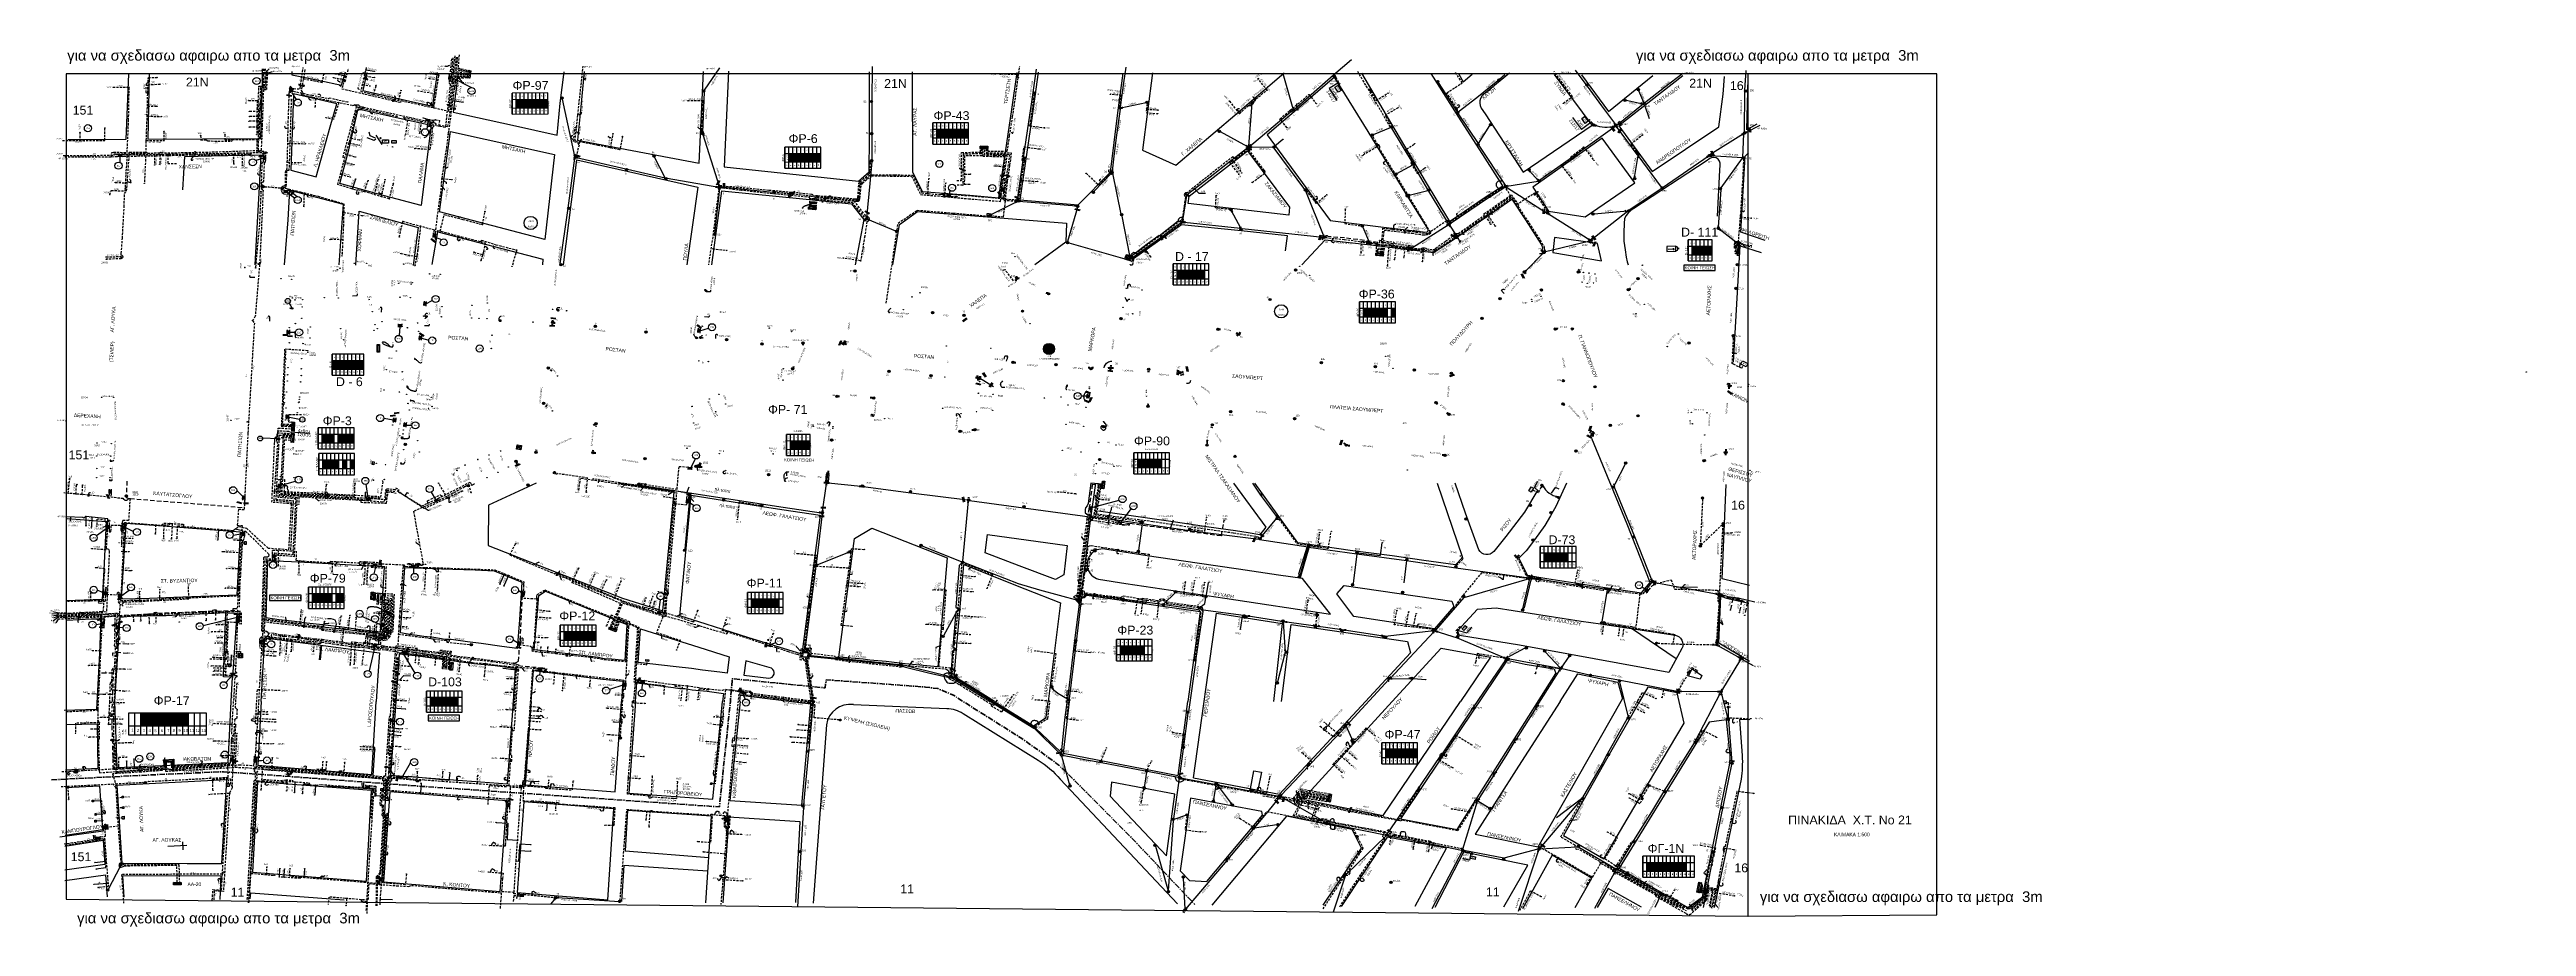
# Model space of a CAD drawing. Header units: millimetres. Extents: x 738 to 2138, y 37 to 533.
import ezdxf
from ezdxf.enums import TextEntityAlignment as Align

# ---------------------------------------------------------------- set-up
doc = ezdxf.new("R2010")
doc.units = ezdxf.units.MM
doc.linetypes.add('CENTER', pattern=[50.8, 31.75, -6.35, 6.35, -6.35])
doc.linetypes.add('DASHED', pattern=[19.05, 12.7, -6.35])
for name, color, linetype in [('Link Box 2 Διευθύνσεων', 7, 'Continuous'), ('Link Box 4 Διευθύνσεων', 7, 'Continuous'), ('Pillar', 7, 'Continuous'), ('Pillar OTE', 7, 'Continuous'), ('Pillar Δημοτικού Φωτισμού', 7, 'Continuous'), ('Pillar Τροχαίας', 7, 'Continuous'), ('text διευθύνσεων', 7, 'Continuous'), ('Άγνωστα', 7, 'Continuous'), ('Άγνωστα @ 1', 7, 'Continuous'), ('Ασφαλειοκιβώτια Χ.Τ 6 αναχωρήσεων', 7, 'Continuous'), ('Ασφαλειοκιβώτια Χ.Τ 8 αναχωρήσεων', 7, 'Continuous'), ('Ασφαλειοκιβώτια Χ.Τ 9 αναχωρήσεων', 7, 'Continuous'), ('Γέφυρες Εναέριου Δικτύου', 7, 'Continuous'), ('Γυμνά εναέρια ΧΤ   4x35CU', 7, 'Continuous'), ('Γυμνά εναέρια ΧΤ (1Φ)   2x16AL', 7, 'Continuous'), ('Γυμνά εναέρια ΧΤ (1Φ)   2x16CU', 7, 'Continuous'), ('Γυμνά εναέρια ΧΤ (2Φ)   3x50AL', 7, 'Continuous'), ('Γυμνά εναέρια ΧΤ (3Φ)   3x35+35CU', 7, 'Continuous'), ('Γυμνά εναέρια ΧΤ (3Φ)   3x50+35CU', 7, 'Continuous'), ('Γυμνά εναέρια ΧΤ (3Φ)   4x16AL', 7, 'Continuous'), ('Γυμνά εναέρια ΧΤ (3Φ)   4x16CU', 7, 'Continuous'), ('Γυμνά εναέρια ΧΤ (3Φ)   4x35AL', 7, 'Continuous'), ('Γυμνά εναέρια ΧΤ (3Φ)   4x35CU', 7, 'Continuous'), ('Γυμνά εναέρια ΧΤ (3Φ)   4x50AL', 7, 'Continuous'), ('Γυμνά εναέρια ΧΤ (3Φ)   4x50CU', 7, 'Continuous'), ('Γυμνά εναέρια ΧΤ και ΦΟΠ (1Φ)   2x16+16AL', 7, 'Continuous'), ('Γυμνά εναέρια ΧΤ και ΦΟΠ (2Φ)   3x50+35+16CU', 7, 'Continuous'), ('Γυμνά εναέρια ΧΤ και ΦΟΠ (3Φ)   4x16+16AL', 7, 'Continuous'), ('Γυμνά εναέρια ΧΤ και ΦΟΠ (3Φ)   4x50+16AL', 7, 'Continuous'), ('Εναέρια παροχή ΧΤ 4x16', 7, 'Continuous'), ('Επίτονοι', 7, 'Continuous'), ('Επιγραφές - Σχήματα', 7, 'Continuous'), ('Επιτοίχιο Κουτί', 7, 'Continuous'), ('Καλώδια ΧΤ   2x50+16', 7, 'DASHED'), ('Καλώδια ΧΤ   2x6AL', 7, 'DASHED'), ('Καλώδια ΧΤ   3x150 AL+50XLPE', 7, 'DASHED'), ('Καλώδια ΧΤ   3x150+50AL', 7, 'DASHED'), ('Καλώδια ΧΤ   3x150+50AL XLPE', 7, 'DASHED'), ('Καλώδια ΧΤ   3x150+50CU', 7, 'DASHED'), ('Καλώδια ΧΤ   3x150+70 AL', 7, 'DASHED'), ('Καλώδια ΧΤ   3x150+70AL', 7, 'DASHED'), ('Καλώδια ΧΤ   3x150AL+50CU', 7, 'DASHED'), ('Καλώδια ΧΤ   3x150AL+50XLPE', 7, 'DASHED'), ('Καλώδια ΧΤ   3x48+38+16.5', 7, 'DASHED'), ('Καλώδια ΧΤ   3x95+35 CU', 7, 'DASHED'), ('Καλώδια ΧΤ   3x95+35 XLPE', 7, 'DASHED'), ('Καλώδια ΧΤ   3x95+50 AL XLPE', 7, 'DASHED'), ('Καλώδια ΧΤ   3x95+50CU', 7, 'DASHED'), ('Καλώδια ΧΤ   4x16AL', 7, 'DASHED'), ('Καλώδια ΧΤ   4x25CU', 7, 'DASHED'), ('Καλώδια ΧΤ   4x50AL', 7, 'DASHED'), ('Καλώδια ΧΤ   4x50CU', 7, 'DASHED'), ('Καλώδια ΧΤ   4x6CU', 7, 'DASHED'), ('Μηχανική τομή', 7, 'Continuous'), ('Περίπτερο', 7, 'Continuous'), ('Στύλος Ξύλινος', 7, 'Continuous'), ('Στύλος Ξύλινος @ 1', 7, 'Continuous'), ('Στύλος ΦΜ', 7, 'Continuous'), ('Στύλος ΦΜ @ 1', 7, 'Continuous'), ('Συνδέσεις', 7, 'Continuous'), ('Συνεστραμμένα ΧΤ   3x70+54.6+25 AL', 7, 'SYN_LINE'), ('Τομή', 7, 'Continuous'), ('Υποσταθμοί', 7, 'Continuous'), ('Υποσταθμός εναέριος 2 στύλων', 7, 'Continuous'), ('Υποσταθμός εναέριος πλεκτός', 7, 'Continuous'), ('Υποσταθμός πόλεως', 7, 'Continuous'), ('Υπόβαθρο ΔΕΗ', 7, 'Continuous'), ('Υπόγεια Καλώδια Δικτύου ΧΤ   .04', 7, 'DASHED'), ('Υπόγεια Καλώδια Δικτύου ΧΤ   .075', 7, 'DASHED'), ('Υπόγεια Καλώδια Δικτύου ΧΤ   .10', 7, 'DASHED'), ('Υπόγεια Καλώδια Δικτύου ΧΤ   .15', 7, 'DASHED'), ('Υπόγεια καλώδια Δικτύου ΧΤ και Παρ. ΧΤ - 3X150+70 AL', 7, 'DASHED'), ('Υπόγεια καλώδια Παροχών ΧΤ   .0225', 7, 'DASHED'), ('Υπόγεια καλώδια Παροχών ΧΤ   .075', 7, 'DASHED'), ('Υπόγεια καλώδια Παροχών ΧΤ   .10', 7, 'DASHED'), ('Υπόγεια καλώδια Παροχών ΧΤ   .15', 7, 'DASHED'), ('Υπόγεια καλώδια Παροχών ΧΤ   4x16AL', 7, 'DASHED'), ('Υπόγεια καλώδια Παροχών ΧΤ   4x16CU', 7, 'DASHED'), ('Υπόγεια καλώδια Παροχών ΧΤ   4x25', 7, 'DASHED'), ('Υπόγεια καλώδια Παροχών ΧΤ   4x50AL', 7, 'DASHED'), ('Υπόγεια καλώδια Παροχών ΧΤ   4x6', 7, 'DASHED'), ('Χώρος', 7, 'Continuous')]:
    doc.layers.add(name, color=color, linetype=linetype)
doc.styles.add('arial', font='arial.ttf')
doc.styles.get("Standard").update_dxf_attribs({"font": 'arial.ttf'})
doc.linetypes.add('SYN_LINE', pattern='A,0.5,-0.0001,["/\\/\\/\\/",Standard,S=0.1,R=0,X=0,Y=-0.05],-0.25', length=0.7501)
doc.dimstyles.new('ISO-25', dxfattribs={"dimtxt": 2.5, "dimasz": 2.5, "dimexe": 1.25, "dimexo": 0.625, "dimtad": 1, "dimtxsty": 'Standard', "dimcen": 2.5, "dimadec": 0, "dimazin": 0, "dimtfac": 1, "dimtmove": 0, "dimatfit": 3, "dimfxl": 1, "dimarcsym": 0})

# ---------------------------------------------------------------- blocks, each defined once
blk = doc.blocks.new('LINK BOX 4 ΑΝΑΧΩΡΗΣΕΩΝ')
at = {"layer": 'Link Box 4 Διευθύνσεων', "ltscale": 40}
blk.add_hatch(color=256, dxfattribs=at).paths.add_polyline_path([(-3.5, 0), (-3.5, -4.7), (3.5, -4.7), (3.5, 0)])
for p, q in [((-3.5, 0), (-5.3, 0)), ((5.3, 0), (3.5, 0)), ((-3.5, -4.7), (-5.3, -4.7)), ((5.3, -4.7), (3.5, -4.7))]:
    blk.add_line(p, q, dxfattribs=at)
blk.add_lwpolyline([(-3.5, -4.7), (-3.5, 0), (3.5, 0), (3.5, -4.7)], close=True, dxfattribs=at)
blk = doc.blocks.new('_ΣΥΝΔΕΣΗ')
at = {"layer": 'Συνδέσεις', "linetype": 'SYN_LINE', "ltscale": 40}
blk.add_hatch(color=256, dxfattribs=at).paths.add_polyline_path([(-116.7, 2339.6, 1), (-117.7, 2339.6, 1)])
at = {"layer": 'Συνδέσεις'}
blk.add_circle((-117.2, 2339.6), 0.5, dxfattribs=at)
blk = doc.blocks.new('ΥΠΟΣΤΑΘΜΟΣ ΠΟΛΕΩΣ')
at = {"layer": 'Υποσταθμός πόλεως', "linetype": 'Continuous', "ltscale": 40}
blk.add_lwpolyline([(-8.6, 2.8), (8.6, 2.8), (8.6, -2.8), (-8.6, -2.8)], close=True, dxfattribs=at)
for points in [[(-5.8, 0), (-8.6, 2.8)], [(5.8, 0), (8.6, 2.8)], [(-8.6, -2.8), (-5.8, 0)], [(-5.8, 0), (5.8, 0)], [(8.6, -2.8), (5.8, 0)]]:
    blk.add_lwpolyline(points, dxfattribs=at)
at = {"layer": 'Υποσταθμός πόλεως', "linetype": 'SYN_LINE', "ltscale": 40, "flags": 1}
for tag, p in [('ΜΕΤΑΣΧΗΜΑΤΙΣΜΟΣ', (10.6, 2.4)), ('ΙΣΧΥΣ', (10.6, -0.4)), ('ΑΡΙΘΜΟΣ', (10.7, -3.1))]:
    blk.add_attdef(tag, p, '', height=1.8, dxfattribs=at)
blk = doc.blocks.new('ΥΠΑΡΧΩΝ ΤΣΙΜΕΝΤΕΝΙΟΣ ΣΤΥΛΟΣ')
at = {"layer": 'Στύλος ΦΜ'}
blk.add_hatch(color=7, dxfattribs=at).paths.add_polyline_path([(-1.3, -2.3, 0.574793), (2.6, 0, 0.268822), (1.3, 2.3)])
blk.add_line((-1.3, -2.3), (1.3, 2.3), dxfattribs=at)
blk.add_circle((0, 0), 2.62, dxfattribs=at)
at = {"layer": 'Στύλος ΦΜ', "flags": 4}
for tag, p in [('ΤΥΠΟΣ', (-4.9, 3)), ('ΑΡΙΘΜΟΣ', (-4.7, 8.1))]:
    blk.add_attdef(tag, p, '', height=4, dxfattribs=at)
blk = doc.blocks.new('ΜΗΧΑΝΙΚΗ ΤΟΜΗ')
at = {"layer": 'Μηχανική τομή', "ltscale": 40}
for p, q in [((-1.9, 0.8), (1.9, 0.8)), ((1.9, 0), (-1.9, 0))]:
    blk.add_line(p, q, dxfattribs=at)
blk = doc.blocks.new('ΤΟΜΗ')
at = {"layer": 'Τομή', "ltscale": 40}
for p, q in [((-5.7, 0), (5.7, 0)), ((5.7, -2.3), (-5.7, -2.3))]:
    blk.add_line(p, q, dxfattribs=at)
blk = doc.blocks.new('ΥΠΟΣΤΑΘΜΟΣ ΕΝΑΕΡΙΟΣ ΕΠΙ 2 ΣΤΥΛΩΝ')
at = {"layer": 'Υποσταθμός εναέριος 2 στύλων', "linetype": 'Continuous'}
for points in [[(-12, -2.1, 0.574793), (-8.5, -0.1, 0.268822), (-9.6, 2)], [(9.7, -2.1, 0.574793), (13.2, -0.1, 0.268822), (12, 1.9)]]:
    blk.add_hatch(color=256, dxfattribs=at).paths.add_polyline_path(points)
for p, q in [((-12, -2.1), (-9.6, 2)), ((9.7, -2.1), (12, 1.9))]:
    blk.add_line(p, q, dxfattribs=at)
for centre in [(-10.8, -0.1), (10.8, -0.1)]:
    blk.add_circle(centre, 2.36, dxfattribs=at)
at = {"layer": 'Υποσταθμός πόλεως', "linetype": 'Continuous', "ltscale": 40}
blk.add_lwpolyline([(-8.6, 2.8), (8.6, 2.8), (8.6, -2.8), (-8.6, -2.8)], close=True, dxfattribs=at)
for points in [[(-5.8, 0), (-8.6, 2.8)], [(-8.6, -2.8), (-5.8, 0)], [(-5.8, 0), (5.8, 0)], [(5.8, 0), (8.6, 2.8)], [(8.6, -2.8), (5.8, 0)]]:
    blk.add_lwpolyline(points, dxfattribs=at)
at = {"layer": 'Υποσταθμός εναέριος 2 στύλων', "ltscale": 40, "flags": 1}
for tag, p in [('ΜΕΤΑΣΧΗΜΑΤΙΣΜΟΣ', (14.1, 2.5)), ('ΙΣΧΥΣ', (14.1, -0.3)), ('ΑΡΙΘΜΟΣ', (14.2, -3))]:
    blk.add_attdef(tag, p, '', height=1.8, dxfattribs=at)
blk = doc.blocks.new('ΥΠΑΡΧΩΝ ΞΥΛΙΝΟΣ ΣΤΥΛΟΣ')
at = {"layer": 'Στύλος Ξύλινος'}
h = blk.add_hatch(color=7, dxfattribs=at)
h.paths.add_polyline_path([(-2.6, 0, 0.270008), (-1.3, -2.3), (1.3, 2.3, 0.576266)])
h.paths.add_polyline_path([(-1.3, -2.3, 0.574793), (2.6, 0, 0.268822), (1.3, 2.3)])
at = {"layer": 'Στύλος Ξύλινος', "color": 7}
blk.add_line((-1.3, -2.3), (1.3, 2.3), dxfattribs=at)
blk.add_circle((0, 0), 2.62, dxfattribs=at)
at = {"layer": 'Στύλος Ξύλινος', "flags": 4}
for tag, p in [('ΑΡΙΘΜΟΣ', (-4.9, 8.6)), ('ΤΥΠΟΣ', (-4.8, 3.4))]:
    blk.add_attdef(tag, p, '', height=4, dxfattribs=at)
blk = doc.blocks.new('ΑΣΦΑΛΕΙΟΚΙΒΩΤΙΟ ΥΠΟΣΤΑΘΜΟΥ 9 ΑΝΑΧΩΡΗΣΕΩΝ')
at = {"layer": 'Ασφαλειοκιβώτια Χ.Τ 9 αναχωρήσεων', "ltscale": 40}
for p, q in [((-23.8, 40.4), (24, 40.4)), ((-23.8, 31.4), (24, 31.4)), ((-23.8, 22.4), (24, 22.4)), ((-23.8, 13.4), (24, 13.4)), ((-23.8, 4.4), (24, 4.4)), ((-9.7, 40.4), (-9.7, -40.6)), ((9.9, 40.4), (9.9, -40.6)), ((-23.8, -4.6), (24, -4.6)), ((-23.8, -13.6), (24, -13.6)), ((-23.8, -22.6), (24, -22.6)), ((-23.8, -31.6), (24, -31.6))]:
    blk.add_line(p, q, dxfattribs=at)
at = {"layer": 'Ασφαλειοκιβώτια Χ.Τ 9 αναχωρήσεων'}
blk.add_lwpolyline([(-23.8, -40.6), (24, -40.6), (24, 40.4), (-23.8, 40.4)], close=True, dxfattribs=at)
for s, p in [('1', (-18.5, 37.2)), ('2', (-18.5, 28.7)), ('3', (-18.5, 19.6)), ('4', (-18.5, 10.6)), ('5', (-18.5, 1.6)), ('6', (-18.5, -7.6)), ('7', (-18.5, -15.8)), ('8', (-18.5, -25.5)), ('9', (-18.5, -34.2))]:
    blk.add_text(s, height=3.6, rotation=270, dxfattribs=at).set_placement(p)
at = {"layer": 'Ασφαλειοκιβώτια Χ.Τ 9 αναχωρήσεων', "ltscale": 40}
for tag, height, p in [('ΟΝΟΜΑ', 5, (-0.2, 44.3)), ('ΚΕΙΜΕΝΟ 1', 2, (17.1, 35.6)), ('ΚΕΙΜΕΝΟ 2', 2, (17.1, 26.9)), ('ΚΕΙΜΕΝΟ 3', 2, (17.1, 17.7)), ('ΚΕΙΜΕΝΟ 4', 2, (17.1, 8.7)), ('ΚΕΙΜΕΝΟ 5', 2, (17.1, -0.1)), ('ΣΧ', 2, (-0.1, -42.6)), ('ΚΕΙΜΕΝΟ 6', 2, (17.1, -9.1)), ('ΚΕΙΜΕΝΟ 7', 2, (17.1, -18.1)), ('ΚΕΙΜΕΝΟ 8', 2, (17.1, -26.9)), ('ΚΕΙΜΕΝΟ 9', 2, (17.1, -36))]:
    blk.add_attdef(tag, text='', height=height, dxfattribs=at).set_placement(p, align=Align.MIDDLE_CENTER)
blk = doc.blocks.new('ΠΡΟΒΛΕΠΟΜΕΝΟΣ ΤΣΙΜΕΝΤΕΝΙΟΣ ΣΤΥΛΟΣ')
at = {"layer": 'Στύλος ΦΜ', "color": 7}
blk.add_line((-1.3, -2.3), (1.3, 2.3), dxfattribs=at)
blk.add_circle((0, 0), 2.62, dxfattribs=at)
at = {"layer": 'Στύλος ΦΜ', "flags": 4}
for tag, p in [('ΑΡΙΘΜΟΣ', (-4, 8.3)), ('ΤΥΠΟΣ', (-4.1, 3.2))]:
    blk.add_attdef(tag, p, '', height=4, dxfattribs=at)
blk = doc.blocks.new('PILLAR ΔΗΜΟΤΙΚΟΥ ΦΩΤΙΣΜΟΥ')
at = {"layer": 'Pillar Δημοτικού Φωτισμού', "ltscale": 40}
for p, q in [((-3.6, 2), (3.1, 2)), ((-3.6, -2), (-3.6, 2)), ((3.1, 2), (3.1, -2)), ((3.1, -2), (-3.6, -2))]:
    blk.add_line(p, q, dxfattribs=at)
at = {"layer": 'Pillar Δημοτικού Φωτισμού', "insert": (-2.1, 0.7), "char_height": 1.357, "width": 109.961, "attachment_point": 1}
blk.add_mtext('{\\fArial|b1|i0|c161|p34;ΠΔΦ}', dxfattribs=at)
blk = doc.blocks.new('ΕΠΙΤΟΙΧΙΟ ΚΟΥΤΙ')
at = {"layer": 'Επιτοίχιο Κουτί', "ltscale": 40}
blk.add_lwpolyline([(-2.1, 1.4), (1.9, 1.4), (1.9, -1.4), (-2.1, -1.4)], close=True, dxfattribs=at)
blk = doc.blocks.new('PILLAR ΟΤΕ')
at = {"layer": 'Pillar OTE', "ltscale": 40}
blk.add_lwpolyline([(-3.3, 2), (3.4, 2), (3.4, -2), (-3.3, -2)], close=True, dxfattribs=at)
at = {"layer": 'Pillar OTE', "insert": (-1.8, 0.7), "char_height": 1.357, "width": 109.961, "attachment_point": 1}
blk.add_mtext('{\\fArial|b1|i0|c161|p34;OTE}', dxfattribs=at)
blk = doc.blocks.new('Pillar')
at = {"layer": 'Υποσταθμός πόλεως', "linetype": 'Continuous', "ltscale": 40}
blk.add_lwpolyline([(-8.6, 2.8), (8.6, 2.8), (8.6, -2.8), (-8.6, -2.8)], close=True, dxfattribs=at)
for points in [[(-5.8, 0), (-8.6, 2.8)], [(-8.6, -2.8), (-5.8, 0)], [(-5.8, 0), (5.8, 0)], [(5.8, 0), (8.6, 2.8)], [(8.6, -2.8), (5.8, 0)]]:
    blk.add_lwpolyline(points, dxfattribs=at)
at = {"layer": 'Pillar', "ltscale": 40}
blk.add_attdef('PILLAR', (-5.7, 3.7), '', height=2.52, dxfattribs=at)
blk = doc.blocks.new('LINK BOX 2 ΑΝΑΧΩΡΗΣΕΩΝ')
at = {"layer": 'Link Box 2 Διευθύνσεων', "ltscale": 40}
blk.add_hatch(color=256, dxfattribs=at).paths.add_polyline_path([(-2, 1.3), (-2, -1.5), (1.9, -1.5), (1.9, 1.3)])
for p, q in [((-2, -0.1), (-4.3, -0.1)), ((4.1, -0.1), (1.9, -0.1))]:
    blk.add_line(p, q, dxfattribs=at)
blk.add_lwpolyline([(-2, -1.5), (-2, 1.3), (1.9, 1.3), (1.9, -1.5)], close=True, dxfattribs=at)
blk = doc.blocks.new('ΠΕΡΙΠΤΕΡΟ')
at = {"layer": 'Περίπτερο', "ltscale": 40}
for p, q in [((-4.9, 5), (-1.7, 1.8)), ((1.8, 1.8), (5, 5)), ((-1.7, -1.7), (-4.9, -4.9)), ((1.8, -1.7), (5, -4.9))]:
    blk.add_line(p, q, dxfattribs=at)
for points in [[(-4.9, 5), (5, 5), (5, -4.9), (-4.9, -4.9)], [(-1.7, 1.8), (1.8, 1.8), (1.8, -1.7), (-1.7, -1.7)]]:
    blk.add_lwpolyline(points, close=True, dxfattribs=at)
blk = doc.blocks.new('ΑΣΦΑΛΕΙΟΚΙΒΩΤΙΟ ΥΠΟΣΤΑΘΜΟΥ 6 ΑΝΑΧΩΡΗΣΕΩΝ')
at = {"layer": 'Ασφαλειοκιβώτια Χ.Τ 6 αναχωρήσεων', "ltscale": 40}
for p, q in [((-23.9, 27), (23.9, 27)), ((-23.9, 18), (23.9, 18)), ((-23.9, 9), (23.9, 9)), ((-23.9, 0), (23.9, 0)), ((-9.8, 27), (-9.8, -27)), ((9.8, 27), (9.8, -27)), ((-23.9, -9), (23.9, -9)), ((-23.9, -18), (23.9, -18))]:
    blk.add_line(p, q, dxfattribs=at)
at = {"layer": 'Ασφαλειοκιβώτια Χ.Τ 6 αναχωρήσεων'}
blk.add_lwpolyline([(-23.9, -27), (23.9, -27), (23.9, 27), (-23.9, 27)], close=True, dxfattribs=at)
for s, p in [('1', (-18.6, 24.3)), ('2', (-18.6, 15.7)), ('3', (-18.6, 6.6)), ('4', (-18.6, -2.4)), ('5', (-18.6, -11.4)), ('6', (-18.6, -20.5))]:
    blk.add_text(s, height=3.6, rotation=270, dxfattribs=at).set_placement(p)
at = {"layer": 'Ασφαλειοκιβώτια Χ.Τ 6 αναχωρήσεων', "ltscale": 40}
for tag, height, p in [('ΟΝΟΜΑ', 5, (-0.3, 31.7)), ('ΚΕΙΜΕΝΟ 1', 2, (17, 22.4)), ('ΚΕΙΜΕΝΟ 2', 2, (17, 13.7)), ('ΚΕΙΜΕΝΟ 3', 2, (17, 4.3)), ('ΣΧ', 2, (-0.2, -29.2)), ('ΚΕΙΜΕΝΟ 4', 2, (17, -4.7)), ('ΚΕΙΜΕΝΟ 5', 2, (17, -13.5)), ('ΚΕΙΜΕΝΟ 6', 2, (17, -22.4))]:
    blk.add_attdef(tag, text='', height=height, dxfattribs=at).set_placement(p, align=Align.MIDDLE_CENTER)
blk = doc.blocks.new('ΑΣΦΑΛΕΙΟΚΙΒΩΤΙΟ ΥΠΟΣΤΑΘΜΟΥ 8 ΑΝΑΧΩΡΗΣΕΩΝ')
at = {"layer": 'Ασφαλειοκιβώτια Χ.Τ 8 αναχωρήσεων', "ltscale": 40}
for p, q in [((-23.9, 36), (23.9, 36)), ((-23.9, 27), (23.9, 27)), ((-23.9, 18), (23.9, 18)), ((-23.9, 9), (23.9, 9)), ((-23.9, 0), (23.9, 0)), ((-9.8, 36), (-9.8, -36)), ((9.8, 36), (9.8, -36)), ((-23.9, -9), (23.9, -9)), ((-23.9, -18), (23.9, -18)), ((-23.9, -27), (23.9, -27))]:
    blk.add_line(p, q, dxfattribs=at)
at = {"layer": 'Ασφαλειοκιβώτια Χ.Τ 8 αναχωρήσεων'}
blk.add_lwpolyline([(-23.9, -36), (23.9, -36), (23.9, 36), (-23.9, 36)], close=True, dxfattribs=at)
for s, p in [('1', (-18.7, 33)), ('2', (-18.7, 24.4)), ('3', (-18.7, 15.3)), ('4', (-18.7, 6.3)), ('5', (-18.7, -2.7)), ('6', (-18.7, -11.8)), ('7', (-18.7, -20.1)), ('8', (-18.7, -29.8))]:
    blk.add_text(s, height=3.6, rotation=270, dxfattribs=at).set_placement(p)
at = {"layer": 'Ασφαλειοκιβώτια Χ.Τ 8 αναχωρήσεων', "ltscale": 40}
for tag, height, p in [('ΟΝΟΜΑ', 5, (-0.3, 39.9)), ('ΚΕΙΜΕΝΟ 1', 2, (17, 31.3)), ('ΚΕΙΜΕΝΟ 2', 2, (17, 22.6)), ('ΚΕΙΜΕΝΟ 3', 2, (17, 13.3)), ('ΚΕΙΜΕΝΟ 4', 2, (17, 4.4)), ('ΣΧ', 2, (-0.2, -38.4)), ('ΚΕΙΜΕΝΟ 5', 2, (17, -4.5)), ('ΚΕΙΜΕΝΟ 6', 2, (17, -13.4)), ('ΚΕΙΜΕΝΟ 7', 2, (17, -22.5)), ('ΚΕΙΜΕΝΟ 8', 2, (17, -31.2))]:
    blk.add_attdef(tag, text='', height=height, dxfattribs=at).set_placement(p, align=Align.MIDDLE_CENTER)
blk = doc.blocks.new('ΥΠΟΣΤΑΘΜΟΣ ΕΝΑΕΡΙΟΣ ΠΛΕΚΤΟΣ')
at = {"layer": 'Υποσταθμός εναέριος πλεκτός', "ltscale": 40}
for points in [[(-8.6, 5.6), (8.6, 5.6), (8.6, 0), (-8.6, 0)], [(-8.6, 0), (8.6, 0), (8.6, -5.6), (-8.6, -5.6)]]:
    blk.add_lwpolyline(points, close=True, dxfattribs=at)
for points in [[(-5.8, 2.8), (-8.6, 5.6)], [(-8.6, 0), (-5.8, 2.8)], [(-8.6, 0), (8.6, -5.6)], [(8.6, 0), (-8.6, -5.6)], [(-5.8, 2.8), (5.8, 2.8)], [(5.8, 2.8), (8.6, 5.6)], [(8.6, 0), (5.8, 2.8)]]:
    blk.add_lwpolyline(points, dxfattribs=at)
at = {"layer": 'Υποσταθμός εναέριος πλεκτός', "linetype": 'SYN_LINE', "ltscale": 40, "flags": 1}
for tag, p in [('ΜΕΤΑΣΧΗΜΑΤΙΣΜΟΣ', (10.6, 1.9)), ('ΙΣΧΥΣ', (10.6, -0.9)), ('ΑΡΙΘΜΟΣ', (10.7, -3.6))]:
    blk.add_attdef(tag, p, '', height=1.8, dxfattribs=at)
blk = doc.blocks.new('ΠΡΟΒΛΕΠΟΜΕΝΟΣ ΥΠΟΣΤΑΘΜΟΣ ΣΕ ΚΛΕΙΣΤΟ ΧΩΡΟ')
at = {"layer": 'Υποσταθμοί', "ltscale": 40}
blk.add_line((-10, -3), (10, 3), dxfattribs=at)
blk.add_lwpolyline([(-10, -3), (-10, 3), (10, 3), (10, -3)], close=True, dxfattribs=at)
at = {"layer": 'Υποσταθμοί', "linetype": 'SYN_LINE', "ltscale": 40, "flags": 1}
for tag, p in [('ΜΕΤΑΣΧΗΜΑΤΙΣΜΟΣ', (12, 2)), ('ΙΣΧΥΣ', (12, -1)), ('ΑΡΙΘΜΟΣ', (12, -4))]:
    blk.add_attdef(tag, p, '', height=2, dxfattribs=at)
blk = doc.blocks.new('ΕΠΙΤΟΝΟΣ')
at = {"layer": 'Επίτονοι', "lineweight": 40, "ltscale": 40}
blk.add_hatch(color=256, dxfattribs=at).paths.add_polyline_path([(-1.1, 6.5), (0, 9.1), (1.1, 6.5)])
for p, q in [((-1.1, 6.5), (0, 9.1)), ((1.1, 6.5), (-1.1, 6.5)), ((-1.1, 6.5), (0, 6.5)), ((0, 9.1), (1.1, 6.5)), ((0, 6.5), (0, 0))]:
    blk.add_line(p, q, dxfattribs=at)
blk = doc.blocks.new('ΧΩΡΟΣ')
at = {"layer": 'Χώρος', "ltscale": 40, "true_color": 0xff4747}
blk.add_hatch(color=13, dxfattribs=at).paths.add_polyline_path([(12.2, -0.2, 1), (-13, -0.2, 1)])
at = {"layer": 'Χώρος', "ltscale": 40}
blk.add_circle((-0.4, -0.2), 12.6, dxfattribs=at)
at = {"layer": 'Χώρος', "ltscale": 30, "insert": (-3.1, 9.6), "char_height": 5.4, "width": 408.891, "attachment_point": 1}
blk.add_mtext('Φ', dxfattribs=at)
at = {"layer": 'Χώρος', "ltscale": 40}
blk.add_attdef('ΑΡΙΘΜΟΣ_001', (-5.2, -4), '', height=5.4, dxfattribs=at)
blk = doc.blocks.new('PILLAR ΤΡΟΧΑΙΑΣ')
at = {"layer": 'Pillar Τροχαίας', "ltscale": 40}
blk.add_lwpolyline([(-3.1, 1.8), (3.6, 1.8), (3.6, -2.2), (-3.1, -2.2)], close=True, dxfattribs=at)
at = {"layer": 'Pillar Τροχαίας', "insert": (-2.9, 0.7), "char_height": 1.357, "width": 109.961, "attachment_point": 1}
blk.add_mtext('{\\fArial|b1|i0|c161|p34;ΠΤΡΟΧ}', dxfattribs=at)
blk = doc.blocks.new('PINAKAKI13ORIZ')
at = {"layer": 'Ασφαλειοκιβώτια Χ.Τ 9 αναχωρήσεων', "ltscale": 40}
for p, q in [((1638.1, 65.2), (1638.1, 77.2)), ((1638.1, 73.6), (1658.4, 73.6)), ((1640.4, 65.2), (1640.4, 77.2)), ((1642.6, 65.2), (1642.6, 77.2)), ((1644.9, 65.2), (1644.9, 77.2)), ((1647.1, 65.2), (1647.1, 77.2)), ((1647.1, 73.6), (1667.4, 73.6)), ((1649.4, 65.2), (1649.4, 77.2)), ((1651.6, 65.2), (1651.6, 77.2)), ((1653.9, 65.2), (1653.9, 77.2)), ((1656.1, 65.2), (1656.1, 77.2)), ((1660.6, 65.2), (1660.6, 77.2)), ((1662.9, 65.2), (1662.9, 77.2)), ((1665.1, 65.2), (1665.1, 77.2)), ((1638.1, 68.7), (1658.4, 68.7)), ((1647.1, 68.7), (1667.4, 68.7))]:
    blk.add_line(p, q, dxfattribs=at)
at = {"layer": 'Ασφαλειοκιβώτια Χ.Τ 9 αναχωρήσεων'}
for points in [[(1649.4, 77.2), (1638.1, 77.2), (1638.1, 65.2), (1649.4, 65.2)], [(1658.4, 65.2), (1658.4, 77.2), (1649.4, 77.2)], [(1667.4, 65.2), (1667.4, 77.2), (1658.4, 77.2)], [(1649.4, 65.2), (1658.4, 65.2)], [(1658.4, 65.2), (1667.4, 65.2)]]:
    blk.add_lwpolyline(points, dxfattribs=at)
for s, p in [('1', (1638.9, 66.5)), ('2', (1641.1, 66.5)), ('3', (1643.3, 66.5)), ('4', (1645.6, 66.5)), ('5', (1647.8, 66.5)), ('6', (1650.1, 66.5)), ('7', (1652.2, 66.5)), ('8', (1654.6, 66.5)), ('9', (1656.8, 66.5)), ('10', (1659.1, 66.5)), ('11', (1661.2, 66.5)), ('12', (1663.6, 66.5)), ('13', (1665.8, 66.5))]:
    blk.add_text(s, height=0.9, dxfattribs=at).set_placement(p)
blk = doc.blocks.new('ΥΠΟΣΤΑΘΜΟΣ ΠΟΛΕΩΣ 13 ΑΝΑΧΩΡΗΣΕΩΝ')
at = {"layer": 'Υποσταθμός πόλεως', "ltscale": 40}
for p, q in [((-11.1, -2.8), (-11.1, -4)), ((-9.5, -2.8), (-9.5, -4)), ((-7.8, -2.8), (-7.8, -4)), ((-6, -2.8), (-6, -4)), ((-4.1, -2.8), (-4.1, -4)), ((-2.3, -2.8), (-2.3, -4)), ((-0.4, -2.8), (-0.4, -4)), ((1.5, -2.8), (1.5, -4)), ((3.4, -2.8), (3.4, -4)), ((5.4, -2.8), (5.4, -4)), ((7.3, -2.8), (7.3, -4)), ((9.3, -2.8), (9.3, -4)), ((11.1, -2.8), (11.1, -4))]:
    blk.add_line(p, q, dxfattribs=at)
blk.add_lwpolyline([(-11.4, 2.8), (11.4, 2.8), (11.4, -2.8), (-11.4, -2.8)], close=True, dxfattribs=at)
for points in [[(-8.6, 0), (-11.4, 2.8)], [(-11.4, -2.8), (-8.6, 0)], [(-8.6, 0), (8.6, 0)], [(8.6, 0), (11.4, 2.8)], [(11.4, -2.8), (8.6, 0)]]:
    blk.add_lwpolyline(points, dxfattribs=at)
at = {"layer": 'Υποσταθμός πόλεως', "linetype": 'SYN_LINE', "ltscale": 40, "flags": 1}
for tag, p in [('ΜΕΤΑΣΧΗΜΑΤΙΣΜΟΣ', (12.2, 1.7)), ('ΙΣΧΥΣ', (12.2, -1.1)), ('ΑΡΙΘΜΟΣ', (12.3, -3.8))]:
    blk.add_attdef(tag, p, '', height=1.8, dxfattribs=at)
blk = doc.blocks.new('TSONTA XT1')
at = {"ltscale": 40}
h = blk.add_hatch(color=256, dxfattribs=at)
h.dxf.hatch_style = 1
h.paths.add_polyline_path([(596, 2487.7), (597.1, 2488.8), (596, 2489.9), (594.9, 2488.8)])
blk.add_lwpolyline([(594.9, 2488.8), (596, 2489.9), (597.1, 2488.8), (596, 2487.7)], close=True, dxfattribs=at)
blk = doc.blocks.new('ΥΠΟΣΤΑΘΜΟΣ ΠΟΛΕΩΣ 9 ΑΝΑΧΩΡΗΣΕΩΝ')
at = {"layer": 'Υποσταθμός πόλεως', "ltscale": 40}
for p, q in [((-9.6, -2.8), (-9.6, -4)), ((-7.1, -2.8), (-7.1, -4)), ((-4.8, -2.8), (-4.8, -4)), ((-2.4, -2.8), (-2.4, -4)), ((0.1, -2.8), (0.1, -4)), ((2.5, -2.8), (2.5, -4)), ((5, -2.8), (5, -4)), ((7.5, -2.8), (7.5, -4)), ((9.6, -2.8), (9.6, -4))]:
    blk.add_line(p, q, dxfattribs=at)
blk.add_lwpolyline([(-10, 2.8), (10, 2.8), (10, -2.8), (-10, -2.8)], close=True, dxfattribs=at)
for points in [[(-7.2, 0), (-10, 2.8)], [(-10, -2.8), (-7.2, 0)], [(-7.2, 0), (7.2, 0)], [(7.2, 0), (10, 2.8)], [(10, -2.8), (7.2, 0)]]:
    blk.add_lwpolyline(points, dxfattribs=at)
at = {"layer": 'Υποσταθμός πόλεως', "linetype": 'SYN_LINE', "ltscale": 40, "flags": 1}
for tag, p in [('ΜΕΤΑΣΧΗΜΑΤΙΣΜΟΣ', (10.8, 1.7)), ('ΙΣΧΥΣ', (10.8, -1.1)), ('ΑΡΙΘΜΟΣ', (10.9, -3.8))]:
    blk.add_attdef(tag, p, '', height=1.8, dxfattribs=at)

msp = doc.modelspace()

# ---------------------------------------------------------------- hatches: boundary and pattern name
at = {"layer": 'Pillar OTE', "ltscale": 40}
h = msp.add_hatch(color=256, dxfattribs=at)
h.dxf.hatch_style = 1
h.paths.add_polyline_path([(928.8, 478.7), (928.6, 479.4), (928.2, 478.8)])
h = msp.add_hatch(color=256, dxfattribs=at)
h.dxf.hatch_style = 1
h.paths.add_polyline_path([(931.7, 478.2), (931.5, 478.6), (931.3, 478.3)])
at = {"layer": 'Άγνωστα'}
for color, points in [(30, [(1584.7, 248.6), (1582.4, 248.6), (1582.4, 243.7), (1584.7, 243.7)]), (5, [(1586.9, 248.6), (1584.7, 248.6), (1584.7, 243.7), (1586.9, 243.7)]), (2, [(1589.2, 248.6), (1586.9, 248.6), (1586.9, 243.7), (1589.2, 243.7)]), (62, [(1591.4, 248.6), (1589.2, 248.6), (1589.2, 243.7), (1591.4, 243.7)]), (17, [(1593.7, 248.6), (1591.4, 248.6), (1591.4, 243.7), (1593.7, 243.7)]), (85, [(1595.9, 248.6), (1593.7, 248.6), (1593.7, 243.7), (1595.9, 243.7)]), (6, [(886.3, 220.8), (888.6, 220.8), (888.6, 225.7), (886.3, 225.7)]), (85, [(888.6, 220.8), (890.8, 220.8), (890.8, 225.7), (888.6, 225.7)]), (190, [(890.8, 220.8), (893.1, 220.8), (893.1, 225.7), (890.8, 225.7)]), (17, [(893.1, 220.8), (895.3, 220.8), (895.3, 225.7), (893.1, 225.7)]), (30, [(895.3, 220.8), (897.6, 220.8), (897.6, 225.7), (895.3, 225.7)]), (4, [(899.8, 220.8), (902.1, 220.8), (902.1, 225.7), (899.8, 225.7)]), (2, [(902.1, 220.8), (904.3, 220.8), (904.3, 225.7), (902.1, 225.7)]), (85, [(1136.6, 222.8), (1134.4, 222.8), (1134.4, 217.9), (1136.6, 217.9)]), (5, [(1138.9, 222.8), (1136.6, 222.8), (1136.6, 217.9), (1138.9, 217.9)]), (6, [(1141.1, 222.8), (1138.9, 222.8), (1138.9, 217.9), (1141.1, 217.9)]), (173, [(1143.4, 222.8), (1141.1, 222.8), (1141.1, 217.9), (1143.4, 217.9)]), (30, [(1145.6, 222.8), (1143.4, 222.8), (1143.4, 217.9), (1145.6, 217.9)]), (2, [(1147.9, 222.8), (1145.6, 222.8), (1145.6, 217.9), (1147.9, 217.9)]), (173, [(1028.6, 204.2), (1028.6, 199.3), (1030.9, 199.3), (1030.9, 204.2)]), (85, [(1030.9, 204.2), (1030.9, 199.3), (1033.1, 199.3), (1033.1, 204.2)]), (5, [(1033.1, 204.2), (1033.1, 199.3), (1035.4, 199.3), (1035.4, 204.2)]), (2, [(1035.4, 204.2), (1035.4, 199.3), (1037.6, 199.3), (1037.6, 204.2)]), (3, [(1037.6, 204.2), (1037.6, 199.3), (1039.9, 199.3), (1039.9, 204.2)]), (1, [(1039.9, 204.2), (1039.9, 199.3), (1042.1, 199.3), (1042.1, 204.2)]), (6, [(1042.1, 204.2), (1042.1, 199.3), (1044.4, 199.3), (1044.4, 204.2)]), (17, [(1044.4, 204.2), (1044.4, 199.3), (1046.6, 199.3), (1046.6, 204.2)]), (256, [(1144.9, 196.9), (1143.7, 196.1), (1145.3, 195.6), (1145.3, 196)]), (5, [(1345.2, 196), (1343, 196), (1343, 191.1), (1345.2, 191.1)]), (173, [(1347.5, 196), (1345.2, 196), (1345.2, 191.1), (1347.5, 191.1)]), (17, [(1349.7, 196), (1347.5, 196), (1347.5, 191.1), (1349.7, 191.1)]), (62, [(1352, 196), (1349.7, 196), (1349.7, 191.1), (1352, 191.1)]), (2, [(1354.2, 196), (1352, 196), (1352, 191.1), (1354.2, 191.1)]), (6, [(1356.5, 196), (1354.2, 196), (1354.2, 191.1), (1356.5, 191.1)])]:
    msp.add_hatch(color=color, dxfattribs=at).paths.add_polyline_path(points)
at = {"layer": 'Ασφαλειοκιβώτια Χ.Τ 6 αναχωρήσεων'}
h = msp.add_hatch(color=5, dxfattribs=at)
h.dxf.hatch_style = 1
h.paths.add_polyline_path([(1668.3, 422.2), (1666.1, 422.2), (1666.1, 417.3), (1668.3, 417.3)])
h = msp.add_hatch(color=27, dxfattribs=at)
h.dxf.hatch_style = 1
h.paths.add_polyline_path([(1670.6, 422.2), (1668.3, 422.2), (1668.3, 417.3), (1670.6, 417.3)])
h = msp.add_hatch(color=62, dxfattribs=at)
h.dxf.hatch_style = 1
h.paths.add_polyline_path([(1672.8, 422.2), (1670.6, 422.2), (1670.6, 417.3), (1672.8, 417.3)])
h = msp.add_hatch(color=1, dxfattribs=at)
h.dxf.hatch_style = 1
h.paths.add_polyline_path([(1675.1, 422.2), (1672.8, 422.2), (1672.8, 417.3), (1675.1, 417.3)])
h = msp.add_hatch(color=2, dxfattribs=at)
h.dxf.hatch_style = 1
h.paths.add_polyline_path([(1677.3, 422.2), (1675.1, 422.2), (1675.1, 417.3), (1677.3, 417.3)])
h = msp.add_hatch(color=1, dxfattribs=at)
h.dxf.hatch_style = 1
h.paths.add_polyline_path([(1158.6, 312.2), (1156.4, 312.2), (1156.4, 307.2), (1158.6, 307.2)])
h = msp.add_hatch(color=2, dxfattribs=at)
h.dxf.hatch_style = 1
h.paths.add_polyline_path([(1160.9, 312.2), (1158.6, 312.2), (1158.6, 307.2), (1160.9, 307.3)])
h = msp.add_hatch(color=5, dxfattribs=at)
h.dxf.hatch_style = 1
h.paths.add_polyline_path([(1163.1, 312.2), (1160.9, 312.2), (1160.9, 307.3), (1163.1, 307.3)])
h = msp.add_hatch(color=30, dxfattribs=at)
h.dxf.hatch_style = 1
h.paths.add_polyline_path([(1165.4, 312.2), (1163.1, 312.2), (1163.1, 307.3), (1165.4, 307.3)])
h = msp.add_hatch(color=133, dxfattribs=at)
h.dxf.hatch_style = 1
h.paths.add_polyline_path([(1167.6, 312.2), (1165.4, 312.2), (1165.4, 307.3), (1167.6, 307.3)])
at = {"layer": 'Ασφαλειοκιβώτια Χ.Τ 8 αναχωρήσεων'}
h = msp.add_hatch(color=5, dxfattribs=at)
h.dxf.hatch_style = 1
h.paths.add_polyline_path([(899.6, 357.6), (897.4, 357.6), (897.4, 352.6), (899.6, 352.6)])
h = msp.add_hatch(color=30, dxfattribs=at)
h.dxf.hatch_style = 1
h.paths.add_polyline_path([(901.9, 357.6), (899.6, 357.6), (899.6, 352.6), (901.9, 352.6)])
h = msp.add_hatch(color=1, dxfattribs=at)
h.dxf.hatch_style = 1
h.paths.add_polyline_path([(904.1, 357.6), (901.9, 357.6), (901.9, 352.6), (904.1, 352.6)])
h = msp.add_hatch(color=133, dxfattribs=at)
h.dxf.hatch_style = 1
h.paths.add_polyline_path([(906.4, 357.6), (904.1, 357.6), (904.1, 352.6), (906.4, 352.6)])
h = msp.add_hatch(color=173, dxfattribs=at)
h.dxf.hatch_style = 1
h.paths.add_polyline_path([(908.6, 357.6), (906.4, 357.6), (906.4, 352.6), (908.6, 352.6)])
h = msp.add_hatch(color=85, dxfattribs=at)
h.dxf.hatch_style = 1
h.paths.add_polyline_path([(910.9, 357.6), (908.6, 357.6), (908.6, 352.6), (910.9, 352.6)])
h = msp.add_hatch(color=27, dxfattribs=at)
h.dxf.hatch_style = 1
h.paths.add_polyline_path([(913.1, 357.6), (910.9, 357.6), (910.9, 352.6), (913.1, 352.6)])
h = msp.add_hatch(color=2, dxfattribs=at)
h.dxf.hatch_style = 1
h.paths.add_polyline_path([(915.4, 357.6), (913.1, 357.6), (913.1, 352.6), (915.4, 352.6)])
at = {"layer": 'Ασφαλειοκιβώτια Χ.Τ 9 αναχωρήσεων', "ltscale": 0.1}
h = msp.add_hatch(color=30, dxfattribs=at)
h.dxf.hatch_style = 1
h.paths.add_polyline_path([(1001.5, 505.2), (1001.5, 500.3), (1003.8, 500.3), (1003.7, 505.2)])
h = msp.add_hatch(color=1, dxfattribs=at)
h.dxf.hatch_style = 1
h.paths.add_polyline_path([(1003.7, 505.2), (1003.8, 500.3), (1006, 500.3), (1006, 505.2)])
h = msp.add_hatch(color=133, dxfattribs=at)
h.dxf.hatch_style = 1
h.paths.add_polyline_path([(1006, 505.2), (1006, 500.3), (1008.3, 500.3), (1008.2, 505.2)])
h = msp.add_hatch(color=2, dxfattribs=at)
h.dxf.hatch_style = 1
h.paths.add_polyline_path([(1008.2, 505.2), (1008.3, 500.3), (1010.5, 500.3), (1010.5, 505.3)])
at = {"layer": 'Ασφαλειοκιβώτια Χ.Τ 9 αναχωρήσεων', "ltscale": 40}
msp.add_hatch(color=85, dxfattribs=at).paths.add_polyline_path([(1010.5, 505.3), (1010.5, 500.3), (1012.8, 500.4), (1012.7, 505.3)])
at = {"layer": 'Ασφαλειοκιβώτια Χ.Τ 9 αναχωρήσεων', "ltscale": 0.1}
h = msp.add_hatch(color=27, dxfattribs=at)
h.dxf.hatch_style = 1
h.paths.add_polyline_path([(1012.7, 505.3), (1012.8, 500.4), (1015, 500.4), (1015, 505.3)])
h = msp.add_hatch(color=5, dxfattribs=at)
h.dxf.hatch_style = 1
h.paths.add_polyline_path([(1015, 505.3), (1015, 500.4), (1017.3, 500.4), (1017.2, 505.3)])
h = msp.add_hatch(color=173, dxfattribs=at)
h.dxf.hatch_style = 1
h.paths.add_polyline_path([(1017.2, 505.3), (1017.3, 500.4), (1019.5, 500.4), (1019.5, 505.3)])
h = msp.add_hatch(color=6, dxfattribs=at)
h.dxf.hatch_style = 1
h.paths.add_polyline_path([(1239.1, 488.4), (1239.1, 483.5), (1241.4, 483.5), (1241.4, 488.4)])
h = msp.add_hatch(color=5, dxfattribs=at)
h.dxf.hatch_style = 1
h.paths.add_polyline_path([(1241.4, 488.4), (1241.4, 483.5), (1243.6, 483.5), (1243.6, 488.4)])
h = msp.add_hatch(color=30, dxfattribs=at)
h.dxf.hatch_style = 1
h.paths.add_polyline_path([(1243.6, 488.4), (1243.6, 483.5), (1245.9, 483.5), (1245.9, 488.4)])
h = msp.add_hatch(color=2, dxfattribs=at)
h.dxf.hatch_style = 1
h.paths.add_polyline_path([(1245.9, 488.4), (1245.9, 483.5), (1248.1, 483.5), (1248.1, 488.4)])
h = msp.add_hatch(color=133, dxfattribs=at)
h.dxf.hatch_style = 1
h.paths.add_polyline_path([(1248.1, 488.4), (1248.1, 483.5), (1250.4, 483.5), (1250.4, 488.4)])
h = msp.add_hatch(color=62, dxfattribs=at)
h.dxf.hatch_style = 1
h.paths.add_polyline_path([(1250.4, 488.4), (1250.4, 483.5), (1252.6, 483.5), (1252.6, 488.4)])
h = msp.add_hatch(color=27, dxfattribs=at)
h.dxf.hatch_style = 1
h.paths.add_polyline_path([(1252.6, 488.4), (1252.6, 483.5), (1254.9, 483.5), (1254.9, 488.4)])
h = msp.add_hatch(color=173, dxfattribs=at)
h.dxf.hatch_style = 1
h.paths.add_polyline_path([(1254.9, 488.4), (1254.9, 483.5), (1257.1, 483.5), (1257.1, 488.4)])
h = msp.add_hatch(color=173, dxfattribs=at)
h.dxf.hatch_style = 1
h.paths.add_polyline_path([(1155.6, 469.8), (1157.8, 469.8), (1157.8, 474.7), (1155.6, 474.7)])
h = msp.add_hatch(color=62, dxfattribs=at)
h.dxf.hatch_style = 1
h.paths.add_polyline_path([(1157.8, 474.7), (1157.8, 469.8), (1160.1, 469.8), (1160.1, 474.7)])
at = {"layer": 'Ασφαλειοκιβώτια Χ.Τ 9 αναχωρήσεων', "ltscale": 10}
h = msp.add_hatch(color=1, dxfattribs=at)
h.dxf.hatch_style = 1
h.paths.add_polyline_path([(1160.1, 474.7), (1160.1, 469.8), (1162.3, 469.8), (1162.3, 474.7)])
at = {"layer": 'Ασφαλειοκιβώτια Χ.Τ 9 αναχωρήσεων', "ltscale": 0.1}
h = msp.add_hatch(color=2, dxfattribs=at)
h.dxf.hatch_style = 1
h.paths.add_polyline_path([(1162.3, 474.7), (1162.3, 469.8), (1164.6, 469.8), (1164.6, 474.7)])
h = msp.add_hatch(color=5, dxfattribs=at)
h.dxf.hatch_style = 1
h.paths.add_polyline_path([(1164.6, 474.7), (1164.6, 469.8), (1166.8, 469.8), (1166.8, 474.7)])
h = msp.add_hatch(color=133, dxfattribs=at)
h.dxf.hatch_style = 1
h.paths.add_polyline_path([(1166.8, 474.7), (1166.8, 469.8), (1169.1, 469.8), (1169.1, 474.7)])
h = msp.add_hatch(color=30, dxfattribs=at)
h.dxf.hatch_style = 1
h.paths.add_polyline_path([(1169.1, 474.7), (1169.1, 469.8), (1171.3, 469.8), (1171.3, 474.7)])
h = msp.add_hatch(color=6, dxfattribs=at)
h.dxf.hatch_style = 1
h.paths.add_polyline_path([(1171.3, 474.7), (1171.3, 469.8), (1173.6, 469.8), (1173.6, 474.7)])
at = {"layer": 'Ασφαλειοκιβώτια Χ.Τ 9 αναχωρήσεων'}
h = msp.add_hatch(color=6, dxfattribs=at)
h.dxf.hatch_style = 1
h.paths.add_polyline_path([(1375, 408.7), (1375, 403.8), (1377.2, 403.8), (1377.2, 408.7)])
h = msp.add_hatch(color=2, dxfattribs=at)
h.dxf.hatch_style = 1
h.paths.add_polyline_path([(1377.2, 408.7), (1377.2, 403.8), (1379.5, 403.8), (1379.5, 408.7)])
h = msp.add_hatch(color=27, dxfattribs=at)
h.dxf.hatch_style = 1
h.paths.add_polyline_path([(1379.5, 408.7), (1379.5, 403.8), (1381.7, 403.8), (1381.7, 408.7)])
h = msp.add_hatch(color=5, dxfattribs=at)
h.dxf.hatch_style = 1
h.paths.add_polyline_path([(1381.7, 408.7), (1381.7, 403.8), (1384, 403.8), (1384, 408.7)])
h = msp.add_hatch(color=85, dxfattribs=at)
h.dxf.hatch_style = 1
h.paths.add_polyline_path([(1384, 408.7), (1384, 403.8), (1386.2, 403.8), (1386.2, 408.7)])
h = msp.add_hatch(color=30, dxfattribs=at)
h.dxf.hatch_style = 1
h.paths.add_polyline_path([(1386.2, 408.7), (1386.2, 403.8), (1388.5, 403.8), (1388.5, 408.7)])
h = msp.add_hatch(color=1, dxfattribs=at)
h.dxf.hatch_style = 1
h.paths.add_polyline_path([(1388.5, 408.7), (1388.5, 403.8), (1390.7, 403.8), (1390.7, 408.7)])
h = msp.add_hatch(color=62, dxfattribs=at)
h.dxf.hatch_style = 1
h.paths.add_polyline_path([(1480.4, 387.2), (1480.4, 382.2), (1482.6, 382.2), (1482.6, 387.2)])
h = msp.add_hatch(color=27, dxfattribs=at)
h.dxf.hatch_style = 1
h.paths.add_polyline_path([(1482.6, 387.2), (1482.6, 382.2), (1484.9, 382.2), (1484.9, 387.2)])
h = msp.add_hatch(color=1, dxfattribs=at)
h.dxf.hatch_style = 1
h.paths.add_polyline_path([(1484.9, 387.2), (1484.9, 382.2), (1487.1, 382.2), (1487.1, 387.2)])
h = msp.add_hatch(color=173, dxfattribs=at)
h.dxf.hatch_style = 1
h.paths.add_polyline_path([(1487.1, 387.2), (1487.1, 382.2), (1489.4, 382.2), (1489.4, 387.2)])
h = msp.add_hatch(color=30, dxfattribs=at)
h.dxf.hatch_style = 1
h.paths.add_polyline_path([(1489.4, 387.2), (1489.4, 382.2), (1491.6, 382.2), (1491.6, 387.2)])
h = msp.add_hatch(color=133, dxfattribs=at)
h.dxf.hatch_style = 1
h.paths.add_polyline_path([(1491.6, 387.2), (1491.6, 382.2), (1493.9, 382.2), (1493.9, 387.2)])
h = msp.add_hatch(color=5, dxfattribs=at)
h.dxf.hatch_style = 1
h.paths.add_polyline_path([(1496.1, 387.2), (1496.1, 382.2), (1498.4, 382.2), (1498.4, 387.2)])
h = msp.add_hatch(color=62, dxfattribs=at)
h.dxf.hatch_style = 1
h.paths.add_polyline_path([(891.9, 315.9), (891.9, 311), (894.1, 311), (894.1, 315.9)])
h = msp.add_hatch(color=5, dxfattribs=at)
h.dxf.hatch_style = 1
h.paths.add_polyline_path([(894.1, 315.9), (894.1, 311), (896.4, 311), (896.4, 315.9)])
h = msp.add_hatch(color=27, dxfattribs=at)
h.dxf.hatch_style = 1
h.paths.add_polyline_path([(896.4, 315.9), (896.4, 311), (898.6, 311), (898.6, 315.9)])
h = msp.add_hatch(color=30, dxfattribs=at)
h.dxf.hatch_style = 1
h.paths.add_polyline_path([(900.9, 315.9), (900.9, 311), (903.1, 311), (903.1, 315.9)])
h = msp.add_hatch(color=2, dxfattribs=at)
h.dxf.hatch_style = 1
h.paths.add_polyline_path([(903.1, 315.9), (903.1, 311), (905.4, 311), (905.4, 315.9)])
h = msp.add_hatch(color=173, dxfattribs=at)
h.dxf.hatch_style = 1
h.paths.add_polyline_path([(905.4, 315.9), (905.4, 311), (907.6, 311), (907.6, 315.9)])
h = msp.add_hatch(color=133, dxfattribs=at)
h.dxf.hatch_style = 1
h.paths.add_polyline_path([(907.6, 315.9), (907.6, 311), (909.9, 311), (909.9, 315.9)])
h = msp.add_hatch(color=62, dxfattribs=at)
h.dxf.hatch_style = 1
h.paths.add_polyline_path([(892.2, 301.3), (892.2, 296.4), (894.4, 296.4), (894.4, 301.3)])
h = msp.add_hatch(color=6, dxfattribs=at)
h.dxf.hatch_style = 1
h.paths.add_polyline_path([(894.4, 301.3), (894.4, 296.4), (896.7, 296.4), (896.7, 301.3)])
h = msp.add_hatch(color=27, dxfattribs=at)
h.dxf.hatch_style = 1
h.paths.add_polyline_path([(896.7, 301.3), (896.7, 296.4), (898.9, 296.4), (898.9, 301.3)])
h = msp.add_hatch(color=30, dxfattribs=at)
h.dxf.hatch_style = 1
h.paths.add_polyline_path([(903.4, 301.3), (903.4, 296.4), (905.7, 296.4), (905.7, 301.3)])
for color, points in [(2, [(1355, 301.8), (1352.7, 301.8), (1352.7, 296.9), (1355, 296.9)]), (6, [(1357.2, 301.8), (1355, 301.8), (1355, 296.9), (1357.2, 296.9)]), (17, [(1359.5, 301.8), (1357.2, 301.8), (1357.2, 296.9), (1359.5, 296.9)]), (85, [(1361.7, 301.8), (1359.5, 301.8), (1359.5, 296.9), (1361.7, 296.9)]), (62, [(1364, 301.8), (1361.7, 301.8), (1361.7, 296.9), (1364, 296.9)]), (5, [(1366.2, 301.8), (1364, 301.8), (1364, 296.9), (1366.2, 296.9)]), (17, [(953, 162.1), (955.2, 162.1), (955.2, 167), (953, 167)]), (151, [(955.2, 162.1), (957.5, 162.1), (957.5, 167), (955.2, 167)]), (85, [(957.5, 162.1), (959.7, 162.1), (959.7, 167), (957.5, 167)]), (1, [(959.7, 162.1), (962, 162.1), (962, 167), (959.7, 167)]), (2, [(962, 162.1), (964.2, 162.1), (964.2, 167), (962, 167)]), (30, [(964.2, 162.1), (966.5, 162.1), (966.5, 167), (964.2, 167)]), (6, [(966.5, 162.1), (968.7, 162.1), (968.7, 167), (966.5, 167)])]:
    msp.add_hatch(color=color, dxfattribs=at).paths.add_polyline_path(points)
at = {"layer": 'Επιγραφές - Σχήματα'}
for points in [[(875.4, 509.8), (873.3, 511), (873.2, 508.9)], [(859.4, 455.8), (857.3, 457), (857.3, 454.8)]]:
    msp.add_hatch(color=256, dxfattribs=at).paths.add_polyline_path(points)
at = {"layer": 'Καλώδια ΧΤ   3x150+50AL'}
msp.add_hatch(color=62, dxfattribs=at).paths.add_polyline_path([(1510.9, 137.8), (1508.6, 137.8), (1508.6, 132.8), (1510.9, 132.8)])
at = {"layer": 'Καλώδια ΧΤ   3x150+50AL XLPE'}
msp.add_hatch(color=30, dxfattribs=at).paths.add_polyline_path([(1508.6, 137.8), (1506.4, 137.8), (1506.4, 132.8), (1508.6, 132.8)])
at = {"layer": 'Καλώδια ΧΤ   3x150+70 AL'}
for color, points in [(6, [(1495.1, 137.8), (1492.9, 137.8), (1492.9, 132.8), (1495.1, 132.8)]), (2, [(1497.4, 137.8), (1495.1, 137.8), (1495.1, 132.8), (1497.4, 132.8)]), (173, [(1499.6, 137.8), (1497.4, 137.8), (1497.4, 132.8), (1499.6, 132.8)]), (151, [(1501.9, 137.8), (1499.6, 137.8), (1499.6, 132.8), (1501.9, 132.8)]), (27, [(1504.1, 137.8), (1501.9, 137.8), (1501.9, 132.8), (1504.1, 132.8)]), (1, [(1506.4, 137.8), (1504.1, 137.8), (1504.1, 132.8), (1506.4, 132.8)]), (2, [(1644.9, 73.6), (1642.6, 73.6), (1642.6, 68.7), (1644.9, 68.7)]), (133, [(1647.1, 73.6), (1644.9, 73.6), (1644.9, 68.7), (1647.1, 68.7)]), (62, [(1649.4, 73.6), (1647.1, 73.6), (1647.1, 68.7), (1649.4, 68.7)]), (30, [(1651.6, 73.6), (1649.4, 73.6), (1649.4, 68.7), (1651.6, 68.7)]), (173, [(1653.9, 73.6), (1651.6, 73.6), (1651.6, 68.7), (1653.9, 68.7)]), (27, [(1656.1, 73.6), (1653.9, 73.6), (1653.9, 68.7), (1656.1, 68.7)]), (151, [(1658.4, 73.6), (1656.1, 73.6), (1656.1, 68.7), (1658.4, 68.7)])]:
    msp.add_hatch(color=color, dxfattribs=at).paths.add_polyline_path(points)
at = {"layer": 'Καλώδια ΧΤ   3x150AL+50CU', "linetype": 'DASHED', "ltscale": 0.1}
h = msp.add_hatch(color=1, dxfattribs=at)
h.dxf.hatch_style = 1
h.paths.add_polyline_path([(901.2, 301.3), (898.9, 301.3), (898.9, 296.4), (901.2, 296.4)])
h = msp.add_hatch(color=173, dxfattribs=at)
h.dxf.hatch_style = 1
h.paths.add_polyline_path([(910.2, 301.3), (907.9, 301.3), (907.9, 296.4), (910.2, 296.4)])
at = {"layer": 'Καλώδια ΧΤ   3x150AL+50CU', "linetype": 'Continuous', "ltscale": 0.1}
h = msp.add_hatch(color=1, dxfattribs=at)
h.dxf.hatch_style = 1
h.paths.add_polyline_path([(1150.1, 222.8), (1147.9, 222.8), (1147.9, 217.9), (1150.1, 217.9)])
at = {"layer": 'Καλώδια ΧΤ   3x150AL+50CU', "linetype": 'DASHED', "ltscale": 0.1}
h = msp.add_hatch(color=85, dxfattribs=at)
h.dxf.hatch_style = 1
h.paths.add_polyline_path([(792.8, 158.2), (789.4, 158.2), (789.4, 150.9), (792.8, 150.9)])
h = msp.add_hatch(color=5, dxfattribs=at)
h.dxf.hatch_style = 1
h.paths.add_polyline_path([(796.1, 158.2), (792.8, 158.2), (792.8, 150.9), (796.1, 150.9)])
h = msp.add_hatch(color=62, dxfattribs=at)
h.dxf.hatch_style = 1
h.paths.add_polyline_path([(796.1, 150.9), (799.5, 150.9), (799.5, 158.2), (796.1, 158.2)])
h = msp.add_hatch(color=6, dxfattribs=at)
h.dxf.hatch_style = 1
h.paths.add_polyline_path([(802.9, 158.2), (799.5, 158.2), (799.5, 150.9), (802.9, 150.9)])
h = msp.add_hatch(color=27, dxfattribs=at)
h.dxf.hatch_style = 1
h.paths.add_polyline_path([(806.2, 158.2), (802.9, 158.2), (802.9, 150.9), (806.2, 150.9)])
h = msp.add_hatch(color=2, dxfattribs=at)
h.dxf.hatch_style = 1
h.paths.add_polyline_path([(806.2, 150.9), (809.6, 150.8), (809.6, 158.2), (806.2, 158.2)])
h = msp.add_hatch(color=30, dxfattribs=at)
h.dxf.hatch_style = 1
h.paths.add_polyline_path([(809.6, 150.8), (813, 150.8), (813, 158.2), (809.6, 158.2)])
h = msp.add_hatch(color=133, dxfattribs=at)
h.dxf.hatch_style = 1
h.paths.add_polyline_path([(816.3, 158.2), (813, 158.2), (813, 150.8), (816.3, 150.8)])
h = msp.add_hatch(color=1, dxfattribs=at)
h.dxf.hatch_style = 1
h.paths.add_polyline_path([(1660.6, 73.6), (1658.4, 73.6), (1658.4, 68.7), (1660.6, 68.7)])
h = msp.add_hatch(color=6, dxfattribs=at)
h.dxf.hatch_style = 1
h.paths.add_polyline_path([(1662.9, 73.6), (1660.6, 73.6), (1660.6, 68.7), (1662.9, 68.7)])
at = {"layer": 'Υπόγεια Καλώδια Δικτύου ΧΤ   .15'}
msp.add_hatch(color=5, dxfattribs=at).paths.add_polyline_path([(1642.6, 73.6), (1640.4, 73.6), (1640.4, 68.7), (1642.6, 68.7)])

# ---------------------------------------------------------------- linework, layer by layer
at = {"layer": 'Pillar OTE', "ltscale": 40}
for points in [[(931.3, 478.3), (931.5, 478.6), (931.7, 478.2), (931.3, 478.3)], [(782.6, 145.6), (782.6, 158.2), (826.3, 158.2), (826.3, 145.6), (782.6, 145.6)], [(785.9, 145.6), (785.9, 158.2)], [(789.4, 145.6), (789.4, 158.2)], [(792.8, 145.6), (792.8, 158.2)], [(796.1, 145.6), (796.1, 158.2)], [(799.5, 145.6), (799.5, 158.2)], [(802.9, 145.6), (802.9, 158.2)], [(806.2, 145.6), (806.2, 158.2)], [(809.6, 145.6), (809.6, 158.2)], [(813, 145.6), (813, 158.2)], [(816.3, 145.6), (816.3, 158.2)], [(819.6, 145.6), (819.6, 158.2)], [(822.9, 145.6), (822.9, 158.2)], [(782.6, 150.9), (826.3, 150.8)]]:
    msp.add_lwpolyline(points, dxfattribs=at)
at = {"layer": 'Άγνωστα', "color": 2, "ltscale": 0.1}
for points in [[(915.3, 517.1), (917.7, 516.3), (917.7, 516.3), (917.7, 516.3), (917.7, 516.3), (917.7, 516.3), (916.2, 518.5)], [(916.5, 522), (921.2, 521.1)], [(1682.5, 169.5), (1686, 155.6)], [(1686.3, 154.3), (1686.5, 153.8), (1688.4, 130.3)], [(1686.4, 160.7), (1686.4, 155.5)], [(931.5, 152.4), (931.4, 150.7)], [(1417.1, 113.9), (1432.6, 111.1)]]:
    msp.add_lwpolyline(points, dxfattribs=at)
at = {"layer": 'Άγνωστα', "ltscale": 0.1}
for points in [[(963.6, 518.9), (963.7, 519.1), (963.7, 519.3)], [(776.2, 474), (775.4, 474), (775.4, 474)], [(1116.4, 454.8), (1116.4, 454.8), (1113.5, 429.6), (1113.5, 429.6)], [(777.8, 71.7), (770.7, 57.9)], [(1162.3, 79.3), (1162.3, 79.3), (1160.4, 48.5)], [(924.7, 52.8), (931.5, 52.6)], [(1023.4, 53.2), (1021.1, 50.2)], [(1024.4, 53.7), (1048.5, 52.2), (1059.9, 51.5)]]:
    msp.add_lwpolyline(points, dxfattribs=at)
at = {"layer": 'Άγνωστα', "linetype": 'DASHED', "ltscale": 0.1}
for points in [[(964.3, 521.1), (965.1, 528.2)], [(846.3, 248.6), (835.3, 249.3)], [(879.3, 208.8), (880.1, 216.5)], [(1410.3, 98.6), (1417.8, 93.8), (1417.4, 93.1), (1417.5, 93)], [(779.7, 72.3), (810.8, 72.4), (811.1, 62.3)], [(879.5, 65.1), (879.3, 64.5), (867.6, 65.4)], [(924.3, 65.3), (924.2, 65.6), (923.9, 65.7), (923.7, 65.6), (923.6, 65.3), (923.4, 61.1), (918.1, 61.4), (917.7, 52.2), (905, 53.2), (895.6, 54), (895.1, 49.7)], [(924.2, 62.7), (924.1, 61.1), (933.9, 60.4), (940.8, 60), (942.2, 60.6), (960.9, 59), (993, 56.4), (992.4, 47.5)], [(924.5, 49.6), (924.7, 52.8), (925.4, 62.6)], [(905.6, 53.2), (905.3, 49.1)], [(913.9, 52.5), (913.8, 51.7), (917.3, 51.5), (917, 44.7)]]:
    msp.add_lwpolyline(points, dxfattribs=at)
at = {"layer": 'Άγνωστα', "color": 133, "ltscale": 0.1}
for points in [[(966.2, 521.3), (965.9, 519.2), (965.5, 519), (964.9, 519.2), (964.8, 518.8)], [(952.6, 492.6), (953.9, 492.3), (954.9, 492.1), (955.4, 492), (955.9, 491.5)], [(1688.3, 129), (1680.4, 90.3), (1678.5, 80.4)]]:
    msp.add_lwpolyline(points, dxfattribs=at)
at = {"layer": 'Άγνωστα', "color": 30, "linetype": 'DASHED', "ltscale": 0.1}
for points in [[(965.7, 528.7), (964.9, 520.6), (974.1, 519.2)], [(1482, 424.5), (1481.9, 423.8), (1483.3, 423.7)], [(1482, 424.5), (1482.1, 424.6), (1482.3, 424.7), (1483.9, 424.5), (1486, 424.2), (1487.5, 423.9), (1487.5, 418.3)], [(867.3, 312.1), (865.6, 278.9), (865.6, 278.9), (865.6, 278.9), (865.6, 278.9), (875.4, 278.3), (873.9, 249.8)], [(1139.5, 275.4), (1127.5, 277.4), (1126.5, 267.7)], [(867, 250.1), (866.9, 241.3)], [(1244.4, 227.5), (1237, 227.7)], [(1497.8, 208.1), (1499.2, 216.2)], [(1508.6, 206.7), (1510.1, 214.3)], [(908.4, 198.2), (907.6, 185.3)], [(920.3, 197), (916, 197.4), (910.9, 198), (908.4, 198.2)], [(910.4, 198), (909.8, 185.6)], [(766.6, 193.3), (761.9, 193.3)], [(858.2, 119.7), (858.7, 120.5), (868.2, 119.9), (871.2, 120.3), (875.1, 120.1), (875.1, 119.3)], [(869.1, 119), (869.1, 119.7), (875.1, 119.3), (884.5, 118.6), (884.6, 117.6)], [(884.6, 117.6), (888, 117.3), (891.3, 117.6), (916.1, 115.9)], [(1623.8, 87.4), (1618.3, 90.7)]]:
    msp.add_lwpolyline(points, dxfattribs=at)
at = {"layer": 'Άγνωστα', "color": 133, "linetype": 'DASHED', "ltscale": 0.1}
for points in [[(966.7, 529.8), (965.8, 521.3), (974.2, 519.8)], [(973.8, 517.4), (967.8, 516.9), (967.6, 515), (964.6, 515.3), (964.6, 516.2)], [(962.6, 279.7), (957.6, 288.2)], [(768.5, 209.7), (768.6, 212.9), (774.3, 213.2), (777.2, 214.5)], [(1676.7, 74.9), (1677.7, 74.7), (1677.1, 71.8)]]:
    msp.add_lwpolyline(points, dxfattribs=at)
at = {"layer": 'Άγνωστα', "color": 85, "linetype": 'DASHED', "ltscale": 0.1}
for points in [[(967.5, 529), (966.7, 522), (974.3, 520.6)], [(1424.2, 465), (1415.2, 477.1), (1408.6, 472.2)], [(1408.6, 472.2), (1407.8, 471.7), (1407.5, 471.6), (1407.3, 471.8), (1406.5, 472.8), (1406.5, 472.8), (1380.8, 452.6), (1380.8, 452.6), (1380.8, 452.6), (1379.8, 452.3), (1379.3, 451.9), (1379, 451.4), (1379.1, 450.9), (1379.5, 450.3), (1379.7, 449.9), (1378.9, 444.6), (1378.1, 438.7), (1377.8, 437.7), (1377.4, 437), (1376.8, 436.5), (1376.8, 436.5), (1351.9, 418), (1351.9, 418), (1351.2, 418.4), (1350.6, 418.5), (1350, 418.3), (1349.3, 417.8), (1349.1, 417.5), (1348.6, 416.7)], [(950.3, 240.4), (949.6, 228.3)], [(954.9, 240.3), (955, 239.4), (957.3, 239.2), (957.3, 237.7)], [(920.8, 224.2), (926.9, 223.4), (926.9, 222.5)], [(957.3, 236.7), (956.8, 227.2)], [(1012.5, 212.5), (1021, 211.9)], [(856.6, 199.5), (856.8, 200.4), (858.3, 201.9), (858.5, 209.8)], [(1242.1, 205.6), (1242.2, 207.7), (1233.1, 208.2)], [(964.2, 184.3), (960.8, 184.4), (961.2, 189.7), (959.4, 190), (953.9, 190.8), (949.2, 191.4), (943.1, 192.3), (939.4, 192.9)], [(1028.4, 180.5), (1027.5, 170.8)], [(1043.4, 178.8), (1042.9, 173.2)], [(854.1, 155.2), (865.3, 154.5)], [(854.2, 157.6), (861.1, 157.4)], [(854.6, 141.1), (864.2, 140.7)], [(855.2, 153.6), (865.5, 153.1)], [(1060.4, 145.3), (1052.9, 145.8)]]:
    msp.add_lwpolyline(points, dxfattribs=at)
at = {"layer": 'Άγνωστα', "color": 2, "linetype": 'DASHED', "ltscale": 0.1}
for points in [[(968.3, 529), (967.6, 522.6), (974.4, 521.1)], [(1247.3, 450.3), (1250.6, 450.2)], [(1112.6, 420.7), (1120.5, 419.8)], [(893.5, 280.2), (894.3, 287.5)], [(848, 278.5), (847.7, 273), (844.5, 273.3), (843.8, 264.2), (846.5, 264.2), (844.3, 224.5), (843.8, 217.1)], [(916.1, 242), (916.1, 242), (915.3, 230.9)], [(917.7, 242.7), (916.9, 231)], [(785, 213.2), (785.2, 209.9)], [(789, 213.4), (789.3, 210.1)], [(793.8, 214.2), (794.1, 208.6)], [(796.8, 214.3), (797.8, 214.3), (797.8, 209.6)], [(920.7, 222.2), (922.8, 222), (922.6, 219.9)], [(926.9, 213.5), (926.9, 212.3), (925.9, 211.5), (925.6, 209.3)], [(1059.7, 211.4), (1055.1, 213.5), (1052.4, 207.3)], [(964.1, 182.9), (959.8, 183.1), (960.2, 188.6), (959.2, 188.8), (955.9, 189.5), (946.6, 190.7), (944.6, 190.8), (940.4, 191.2), (934.8, 191.9), (934, 191.8)], [(934.3, 185.1), (940.9, 184.6)], [(940.4, 191.2), (940.2, 187.4)], [(944.6, 190.8), (944.4, 186.6)], [(946.6, 190.7), (946.3, 186.3)], [(955.9, 189.5), (955.5, 185.3)], [(1069.4, 186.1), (1075.3, 185.4), (1075.5, 187.3)], [(933.7, 176.8), (939.9, 176.5)], [(1126.6, 160), (1133.3, 159.3)], [(1168.5, 163.3), (1168.1, 156.7), (1167.2, 148), (1166.9, 144), (1166.6, 140.9)], [(930.4, 152.5), (929.8, 145.6), (929.1, 135.1), (929.8, 135.1)], [(1124.5, 139), (1123.5, 139.1), (1123.7, 142.5)], [(1123.7, 142.5), (1123.9, 144.2), (1132.5, 143.7)], [(1156.3, 144.7), (1166.9, 144)], [(1166.6, 140.9), (1157.4, 141.5)], [(1167.2, 148), (1160.2, 148.5)], [(1160.8, 151.6), (1167.5, 151)], [(936.2, 139), (930.1, 139.2), (929.8, 135.1), (929.3, 124.6), (928.7, 110.2), (929.8, 110.1)], [(1123.7, 131), (1131.3, 130.1)], [(1124.2, 135.7), (1132.2, 134.9)], [(860.4, 66.7), (860.6, 71)], [(851.6, 67.4), (864.9, 66.3)]]:
    msp.add_lwpolyline(points, dxfattribs=at)
at = {"layer": 'Άγνωστα', "color": 5, "linetype": 'DASHED', "ltscale": 0.1}
for points in [[(969.2, 530.3), (968.6, 523.1), (974.4, 521.4)], [(1358, 502.8), (1357.7, 499.7)], [(772.5, 282), (772.4, 280.3), (779.1, 279.6)], [(1090.9, 276.6), (1091.1, 279.4), (1085, 280.4)], [(1328.8, 281.2), (1328.5, 279.3), (1336.4, 278.6)], [(783.2, 279.4), (782.4, 266.9), (778.9, 267), (778.8, 264.6)], [(1086, 225.1), (1086.5, 225.2), (1086.8, 225.7), (1086.9, 226.7), (1086.3, 227.8), (1090.9, 276.6)], [(1090.9, 276.6), (1097.6, 275.9), (1097.9, 276.3), (1098.2, 277.4)], [(1341.2, 265.5), (1339, 266), (1339.1, 266.4), (1327.3, 268.3), (1326.7, 267.4), (1324.7, 267.3), (1323.9, 267.4)], [(1247.8, 178.8), (1248.9, 194.3), (1251.2, 216.7), (1253.5, 242.8)], [(1049.4, 226.8), (1052.5, 233.4)], [(1049.4, 226.8), (1062.7, 221.2), (1071.4, 218.5), (1071.3, 218)], [(1057.1, 223), (1060.7, 232.7)], [(1086, 225.1), (1086.1, 226), (1081.8, 226.7)], [(1085.1, 214.4), (1085.7, 214.3), (1085.7, 214.6), (1085.4, 215), (1086, 225.1)], [(1252.1, 227.5), (1259.7, 226.7)], [(1061.5, 221.1), (1072.8, 217.5), (1073.8, 217.1), (1076.1, 216.4), (1078, 215.9), (1080.8, 214.6)], [(1083.4, 213.8), (1120.5, 202.9), (1121, 203.8)], [(1083.7, 214.9), (1085.1, 214.4)], [(1250.8, 213.4), (1262.9, 212.4)], [(863.4, 127.4), (863.7, 132.9)], [(901.5, 124.3), (901.6, 125.4), (904.3, 125.3), (904.6, 130.2)]]:
    msp.add_lwpolyline(points, dxfattribs=at)
at = {"layer": 'Άγνωστα', "color": 5, "ltscale": 0.1}
for points in [[(1202.6, 504.5), (1202.8, 523.8)], [(1202.7, 486.2), (1202.7, 503.6)], [(1202.6, 471.2), (1202.6, 485.5)], [(1199.6, 438.2), (1201.5, 457.6), (1202.6, 470)]]:
    msp.add_lwpolyline(points, dxfattribs=at)
at = {"layer": 'Άγνωστα', "color": 173, "linetype": 'DASHED', "ltscale": 0.1}
for points in [[(1449.5, 507.9), (1453.6, 502.8)], [(881.5, 444.6), (881.8, 452.3)], [(1188.5, 232), (1197.2, 231.4)], [(1383.6, 225.1), (1384.9, 233)], [(915.5, 196), (914.4, 186.3)], [(1015.4, 192.6), (1015.5, 195.5)], [(1019.3, 192.3), (1019.4, 195.4)], [(1689.7, 80.7), (1684.4, 81.6), (1684.1, 79.9)]]:
    msp.add_lwpolyline(points, dxfattribs=at)
at = {"layer": 'Άγνωστα', "color": 173, "ltscale": 0.1}
for points in [[(948.9, 494.7), (950.3, 494.3)], [(952.8, 493.7), (953.9, 493.4), (954.8, 493.5), (955.7, 493.7)], [(1430.1, 478.8), (1434.8, 482.6)], [(858.5, 470.7), (858.6, 469.9)], [(872.9, 454.4), (873.2, 454.1), (873.1, 453.6), (872.7, 453.6)], [(1164.7, 193.8), (1170.9, 241.2), (1171.1, 242.3), (1174.6, 270.8)], [(920.6, 122.7), (921.5, 137.3)], [(1460.9, 112.4), (1461.5, 112.3), (1461.5, 112.1)]]:
    msp.add_lwpolyline(points, dxfattribs=at)
at = {"layer": 'Άγνωστα', "color": 27, "linetype": 'SYN_LINE', "ltscale": 10}
msp.add_lwpolyline([(1696.3, 486.5), (1704.4, 490.6)], dxfattribs=at)
at = {"layer": 'Άγνωστα', "color": 1, "linetype": 'DASHED', "ltscale": 0.1}
for points in [[(959.6, 460.5), (965.2, 459.8)], [(1671.9, 279.1), (1670.7, 253.2)], [(846.7, 255.5), (841.9, 255.9)], [(1671, 253.2), (1683.1, 264.7)], [(1683.3, 264.6), (1681.4, 226)], [(845.8, 239.6), (837.9, 239.8)], [(1033.1, 231.9), (1036.8, 240)], [(845.1, 228.5), (837.1, 228.7)], [(1054.9, 206.5), (1060.5, 220), (1033.1, 231.9)], [(1042.1, 228), (1045.8, 236.5)], [(964.1, 183.6), (960.3, 183.8), (960.6, 189.1), (955.3, 190.1), (949.5, 190.7), (943.6, 191.3), (939.2, 191.7)], [(1129, 169.9), (1128.3, 170), (1128.3, 170), (1119.7, 171.2), (1119.7, 171.2), (1119.7, 171.2), (1118.3, 158.7), (1118.4, 157.3), (1117.9, 150.9), (1117.2, 150.9), (1116.2, 141.2), (1113.9, 118.1), (1112.1, 118.2)], [(1113, 151.7), (1117.3, 151.3), (1117.6, 155.5)], [(1116.2, 141.2), (1108.9, 142)], [(858, 127.2), (857.2, 114.5)], [(888.5, 124.7), (888.8, 126.5), (894, 126.1)], [(892, 126.2), (892.2, 130.6)], [(894, 126.1), (894.4, 130.5)]]:
    msp.add_lwpolyline(points, dxfattribs=at)
at = {"layer": 'Άγνωστα', "color": 6, "linetype": 'DASHED', "ltscale": 0.1}
for points in [[(1356.9, 420.2), (1359.9, 416.1)], [(864.6, 244.5), (865.8, 244.5), (865.8, 247.6), (876.1, 246.7), (877.8, 279.9), (867.8, 280.7), (868.1, 285.1)], [(865, 248.1), (864.9, 248.7), (874.9, 247.8), (875.4, 248), (877, 279.2), (867, 280), (866.9, 285.2)], [(1055.6, 206.3), (1061.8, 220.3), (1085.2, 212.6), (1085.8, 212.8), (1086.5, 213.9), (1086.1, 215.1), (1086.7, 224.4), (1087.1, 224.9), (1087.5, 225.8), (1087.3, 227.3), (1092.2, 282.5), (1092.2, 282.5)], [(1431.6, 268.2), (1431.6, 267.8), (1432.2, 267.6), (1432.5, 267.9), (1442.7, 253.9), (1448.4, 253.1), (1448.9, 253.7), (1449.6, 253.8), (1450.1, 253.3), (1450.3, 253), (1450.5, 252.8), (1454.6, 252.3)], [(1454.6, 252.3), (1455.5, 260.3)], [(858.5, 210.8), (858.5, 210.8), (859.7, 245.4), (863.7, 245.2), (863.7, 245.5)], [(864.9, 245.4), (864.8, 244.5), (860.6, 244.6), (860.4, 243.9), (859, 203.5), (859, 203.5)], [(844.8, 210.8), (844.9, 209.2), (838.6, 209.5), (837.9, 192.2), (838.5, 192.1), (838.3, 184.4)], [(842.6, 184.9), (840, 184.9)], [(964.3, 185.5), (962.5, 185.6), (962.5, 190.9), (958.4, 191.6), (949.5, 192.6), (944.1, 193.3), (937.8, 194), (932.9, 194.8), (927.8, 195.3), (926.3, 195.4), (923.7, 194.9), (921.7, 195.2)], [(1009, 156.8), (1014.2, 156.4)], [(1014.3, 161.3), (1009.3, 161.7)], [(1008.4, 149.1), (1015.2, 148.6)], [(1008.7, 153.7), (1014.8, 153.2)], [(918.9, 116.9), (922.2, 116.7), (922.1, 111), (920.7, 110.9), (919.8, 97), (916.5, 45.9)], [(920.2, 115), (919.4, 99)]]:
    msp.add_lwpolyline(points, dxfattribs=at)
at = {"layer": 'Άγνωστα', "color": 27, "linetype": 'DASHED', "ltscale": 0.1}
for points in [[(1491.1, 418), (1491.8, 424.4), (1497, 423.7), (1496.9, 422.8), (1504.5, 421.7), (1505.3, 422), (1506.1, 422), (1506.8, 421.8), (1507.2, 421.3)], [(838.1, 216), (837.1, 188.3)]]:
    msp.add_lwpolyline(points, dxfattribs=at)
at = {"layer": 'Άγνωστα', "color": 62, "linetype": 'DASHED', "ltscale": 0.1}
for points in [[(1498.5, 421.7), (1497.8, 414.5)], [(1503.7, 421.1), (1503, 415.7)], [(1364.7, 220.8), (1357.6, 221.8), (1355.6, 222.1), (1352.9, 222.3), (1352.4, 221.8), (1351.2, 214.5)], [(1355.6, 222.1), (1354.5, 214.3)], [(1364.7, 220.8), (1364.4, 220.4), (1363.7, 212.6)], [(748, 116.5), (748.5, 109.1)], [(775.5, 110.2), (778.8, 110.5)], [(775.8, 104.6), (778.9, 104.6)], [(776.1, 98.7), (778.9, 98.8)], [(768.9, 94.7), (769, 95.2), (769.3, 95.2), (769.5, 95.2), (769.7, 94.7), (769.8, 93.6), (776.4, 94.2)], [(809.9, 62.3), (809.7, 71.9), (779.8, 71.5), (779.8, 71.5)]]:
    msp.add_lwpolyline(points, dxfattribs=at)
at = {"layer": 'Άγνωστα', "color": 30, "ltscale": 0.1, "const_width": 0.0000003}
for points in [[(1427.5, 392.6), (1441.3, 408.4)], [(1101.1, 297), (1102.7, 296.9), (1102.7, 297), (1102.7, 297)], [(1104.1, 298.4), (1104.1, 297.8), (1104.5, 297.8)]]:
    msp.add_lwpolyline(points, dxfattribs=at)
at = {"layer": 'Άγνωστα', "color": 27, "linetype": 'DASHED', "ltscale": 0.1, "const_width": 0.0000003}
msp.add_lwpolyline([(868.5, 403.7), (868.5, 403.8), (874.6, 403.4)], dxfattribs=at)
at = {"layer": 'Άγνωστα', "color": 133, "linetype": 'DASHED', "ltscale": 0.1, "const_width": 0.0000003}
for points in [[(918, 385.2), (918, 385.5), (918.3, 392), (918.3, 392)], [(876.7, 378.4), (876.4, 373.8)], [(920, 385.1), (918, 385.2)], [(928.1, 352.3), (928.2, 352.3), (937.1, 351.1)], [(926.7, 340.8), (935.4, 339.7)]]:
    msp.add_lwpolyline(points, dxfattribs=at)
at = {"layer": 'Άγνωστα', "color": 1, "linetype": 'DASHED', "ltscale": 0.1, "const_width": 0.0000003}
msp.add_lwpolyline([(935.8, 393.3), (941.6, 393)], dxfattribs=at)
at = {"layer": 'Άγνωστα', "color": 1, "ltscale": 0.1, "const_width": 0.0000003}
msp.add_lwpolyline([(942.1, 400.8), (942, 401.3), (942, 401.3), (942.2, 401.6), (942.2, 401.6), (942.9, 401.5)], dxfattribs=at)
at = {"layer": 'Άγνωστα', "color": 62, "linetype": 'DASHED', "const_width": 0.0000003}
msp.add_lwpolyline([(1229.7, 395.9), (1228.9, 384.8), (1220.2, 385.5), (1220.2, 386.4)], dxfattribs=at)
at = {"layer": 'Άγνωστα', "color": 6, "linetype": 'DASHED', "ltscale": 0.1, "const_width": 0.0000003}
for points in [[(1346.2, 398.4), (1355.1, 397.4)], [(871.3, 358.4), (871, 358.5), (871.1, 359.1), (871.7, 359.1), (871.7, 359.1), (880.3, 358.5)], [(870.3, 336.3), (870.4, 336.3), (869.7, 336.3), (869.6, 336), (869.9, 335.8), (870, 335.8), (871.6, 335.7), (871.6, 335.7), (878.9, 335.5)], [(870.6, 338.1), (870.3, 337.8), (870.3, 337.8), (870.3, 337.4), (870.8, 337.3), (879.1, 336.9)], [(870.4, 332.9), (869.9, 332.9), (869.5, 332.9), (869.5, 332.9), (869.6, 334.8), (878.8, 334.1)], [(870.2, 333.8), (870, 333.8), (870.1, 334.3), (870.1, 334.3), (878.5, 333.7)]]:
    msp.add_lwpolyline(points, dxfattribs=at)
at = {"layer": 'Άγνωστα', "color": 2, "ltscale": 0.1, "const_width": 0.0000003}
for points in [[(948, 371.5), (949.2, 382.7), (949.2, 382.7)], [(933.6, 362.9), (933.6, 362.8), (933.7, 362.7), (933.9, 360.7), (937.6, 360.2), (939.3, 373), (939.7, 373.2), (940, 376)], [(931.7, 321), (931.7, 321), (932, 322.6)]]:
    msp.add_lwpolyline(points, dxfattribs=at)
at = {"layer": 'Άγνωστα', "color": 62, "linetype": 'DASHED', "ltscale": 0.2, "const_width": 0.0000003}
msp.add_lwpolyline([(873.1, 367.5), (881, 367.1)], dxfattribs=at)
at = {"layer": 'Άγνωστα', "color": 62, "linetype": 'DASHED', "ltscale": 0.1, "const_width": 0.0000003}
for points in [[(872.5, 353.4), (880, 352.8), (880, 352.8)], [(871.7, 339.7), (879.9, 339.1)], [(872.1, 345.9), (879.5, 345.4), (879.5, 345.4)], [(872.2, 349.4), (880, 349)], [(1243.7, 348.3), (1263.4, 346.7)], [(1263.3, 345.5), (1264.7, 346.9), (1295.1, 344.1), (1296.4, 345.1), (1325.4, 343.1), (1325.4, 340.7), (1324.5, 340.3), (1324.3, 338.7)], [(871.3, 330.6), (871.4, 330.6), (879, 330.6)], [(872.6, 326.9), (872.6, 328), (877.7, 328)], [(1323.4, 331), (1323.4, 331), (1313.3, 332.3)], [(869.3, 314.6), (868.2, 291.8), (875.9, 291.2)], [(1322.2, 320.3), (1312.2, 321.4)]]:
    msp.add_lwpolyline(points, dxfattribs=at)
at = {"layer": 'Άγνωστα', "linetype": 'DASHED'}
msp.add_lwpolyline([(1263.2, 347.6), (1271.2, 342.8)], dxfattribs=at)
at = {"layer": 'Άγνωστα', "color": 62, "ltscale": 0.1, "const_width": 0.0000003}
for points in [[(1687.2, 343.1), (1687.3, 343.1), (1697.9, 344)], [(872.6, 324.3), (872.6, 323.9)]]:
    msp.add_lwpolyline(points, dxfattribs=at)
at = {"layer": 'Άγνωστα', "color": 27, "ltscale": 0.1, "const_width": 0.0000003}
msp.add_lwpolyline([(874.5, 321.9), (870.3, 322.1)], dxfattribs=at)
at = {"layer": 'Άγνωστα', "color": 2, "linetype": 'DASHED', "ltscale": 0.1, "const_width": 0.0000003}
for points in [[(932.3, 325.1), (932.3, 325.2), (932.4, 326.6), (931.9, 326.7), (931.9, 326.7), (926.6, 292.1), (926.6, 291), (926.9, 290.6), (926.8, 290.2)], [(927.6, 298.6), (922.4, 299.3)], [(920.8, 289.8), (925.9, 289.3)]]:
    msp.add_lwpolyline(points, dxfattribs=at)
at = {"layer": 'Άγνωστα', "color": 17, "ltscale": 0.1, "const_width": 0.0000003}
msp.add_lwpolyline([(1635, 326), (1635, 326), (1610.1, 316.3)], dxfattribs=at)
at = {"layer": 'Άγνωστα', "color": 5, "linetype": 'DASHED', "ltscale": 0.1}
msp.add_lwpolyline([(867.9, 313.5, 0.0000003, 0.0000003, 0), (866.4, 279.5, 0.0000003, 0.0000003, 0), (866.4, 279.5, 0, 0, 0), (866.4, 279.5, 0, 0, 0), (866.4, 279.5, 0, 0, 0), (866.4, 279.5, 0, 0, 0), (876.4, 278.7, 0, 0, 0), (874.8, 250.5, 0, 0, 0), (874.5, 248.4, 0, 0, 0), (861.4, 249.3, 0, 0, 0), (848.7, 261.7, 0, 0, 0), (845.7, 262.6, 0, 0, 0), (843.6, 263.3, 0, 0, 0), (843.2, 263.8, 0, 0, 0), (843.7, 273.9, 0, 0, 0), (846.6, 273.9, 0, 0, 0), (846.7, 274.4, 0, 0, 0), (846.8, 278.6, 0, 0, 0)], format="xyseb", dxfattribs=at)
at = {"layer": 'Άγνωστα', "color": 5, "linetype": 'DASHED', "ltscale": 0.1, "const_width": 0.0000003}
msp.add_lwpolyline([(867.9, 313.5), (874, 313.1)], dxfattribs=at)
at = {"layer": 'Άγνωστα', "color": 173, "linetype": 'DASHED', "ltscale": 0.1, "const_width": 0.0000003}
for points in [[(869.6, 308.5), (875.5, 308.1)], [(869.5, 305), (875.7, 304.7)]]:
    msp.add_lwpolyline(points, dxfattribs=at)
at = {"layer": 'Άγνωστα', "color": 5, "ltscale": 0.1, "const_width": 0.0000003}
for points in [[(1331.7, 320), (1332.8, 319.9), (1332.8, 319.9)], [(1332.7, 289.6), (1329.8, 290), (1330.1, 293.3), (1328.7, 293.5)]]:
    msp.add_lwpolyline(points, dxfattribs=at)
at = {"layer": 'Άγνωστα', "color": 5, "linetype": 'DASHED', "const_width": 0.0000003}
msp.add_lwpolyline([(1002.8, 307.2), (1002.1, 301.5), (1001.6, 301.1)], dxfattribs=at)
at = {"layer": 'Άγνωστα', "color": 30, "linetype": 'DASHED', "ltscale": 0.1, "const_width": 0.0000003}
msp.add_lwpolyline([(1103, 298.3), (1103.1, 298.5), (1115.5, 297), (1115.5, 297), (1116.3, 304.8)], dxfattribs=at)
at = {"layer": 'Άγνωστα', "color": 5, "linetype": 'DASHED', "ltscale": 0.2}
msp.add_lwpolyline([(781.5, 289.3), (781, 280), (782.5, 279.4), (783.2, 279.4), (846.7, 274.4)], dxfattribs=at)
at = {"layer": 'Άγνωστα', "color": 6, "ltscale": 0.1, "const_width": 0.0000003}
msp.add_lwpolyline([(867, 287.8), (867.1, 288.3), (867.3, 290)], dxfattribs=at)
at = {"layer": 'Άγνωστα'}
for points in [[(1099, 279.5), (1099.2, 281.5)], [(842.7, 262.2), (846.8, 261.4), (846.7, 260.7)], [(846, 254.3), (847.8, 254.3)], [(1570.3, 217), (1574.4, 234.2)], [(1681.7, 224.7), (1680.4, 198.6)], [(923.9, 197), (924, 203), (913.8, 204.1), (907.8, 204.9), (892, 206.6), (892, 207.2)], [(925.4, 206.7), (925.4, 205.1)], [(1102.8, 206.5), (1102.7, 206.5), (1102.6, 206.5), (1102.5, 206.5), (1102.5, 206.5), (1102.4, 206.6), (1102.4, 206.6), (1102.3, 206.6), (1102.3, 206.6)], [(1143.7, 196.1), (1144.9, 196.9), (1145.3, 196), (1145.3, 195.6), (1143.7, 196.1)], [(920.1, 195.8), (919.5, 195.9), (919.5, 195.5), (921.7, 195.2)], [(1002.2, 182.4), (1002.4, 182.2), (1002.6, 182.1), (1002.7, 182.1), (1002.8, 182.1), (1002.9, 182.1), (1002.9, 182.1), (1003, 182.1), (1003, 182.2), (1003, 182.2), (1003, 182.3), (1003, 182.3), (1003, 182.4), (1003, 182.4), (1003, 182.4), (1002.9, 182.4), (1002.9, 182.5), (1002.9, 182.5), (1002.9, 182.5), (1002.8, 182.5), (1002.8, 182.5), (1002.7, 182.5), (1002.7, 182.5), (1002.7, 182.5), (1002.6, 182.5), (1002.6, 182.5), (1002.5, 182.5), (1002.4, 182.5), (1002.3, 182.5), (1002.2, 182.5), (1002, 182.5), (1001.8, 182.6), (1001.5, 182.6), (1001.2, 182.6), (1000.7, 182.6), (1000.2, 182.6), (999.4, 182.7), (998.4, 182.8), (997.2, 182.9), (995.7, 183.1), (993.9, 183.3)], [(1167.9, 192), (1168, 191), (1166.2, 191.1)], [(1561.5, 189.5), (1571.7, 194.9)]]:
    msp.add_lwpolyline(points, dxfattribs=at)
at = {"layer": 'Άγνωστα', "color": 5}
for points in [[(1174.6, 272.1), (1176.8, 287.7)], [(1326.4, 269.7), (1329, 288.2)]]:
    msp.add_lwpolyline(points, dxfattribs=at)
at = {"layer": 'Άγνωστα', "color": 2}
for points in [[(1332.6, 287.6), (1326.2, 288.2), (1324.7, 276.6), (1324.2, 275.3), (1323.2, 274.2), (1323, 273.3), (1323, 271.3), (1324.6, 270.2), (1326.2, 269.8), (1326.2, 269.7)], [(1449.1, 252.1), (1448.3, 251.8), (1443.6, 236.6), (1444.1, 235.7)], [(1449.1, 252.1), (1444.3, 235.7)], [(1449.3, 252), (1449.5, 251.6), (1444.7, 235.4)], [(1476.5, 248.2), (1474.4, 231.3)], [(1574.6, 234.2), (1574.9, 233.4), (1571.1, 217.6), (1570.3, 217)], [(1680.5, 196.3), (1693, 189.3)], [(1694.1, 188.6), (1700.6, 184.9)], [(1681.7, 170.1), (1658.8, 170.3)]]:
    msp.add_lwpolyline(points, dxfattribs=at)
at = {"layer": 'Άγνωστα', "color": 17}
for points in [[(1622.1, 285.5), (1633.5, 257.9), (1643.3, 233.1)], [(1640.8, 228.8), (1643.3, 231.9)]]:
    msp.add_lwpolyline(points, dxfattribs=at)
at = {"layer": 'Άγνωστα', "color": 17, "linetype": 'DASHED', "ltscale": 0.1}
for points in [[(1601.5, 230.9), (1599.9, 231.3), (1601.4, 238.9)], [(861.5, 200.8), (867.7, 199.9), (874.2, 199.3), (880.9, 198.3), (887.3, 197.7), (891.1, 197.3), (891.2, 198.2)], [(872, 199.5), (871.3, 191.3)], [(887.3, 197.7), (886.7, 192.9)], [(922.8, 195.5), (924.7, 195.7), (925.8, 196.2), (938.3, 194.6), (950.7, 193.2), (958.3, 192.4), (963.2, 191.8), (963, 189.7), (964, 189.4), (964, 189.1)], [(964.3, 185.9), (963.4, 186), (963.5, 189.1), (969.9, 188.5)], [(969.8, 187.8), (969.1, 181.4)], [(1074.2, 176.4), (1091.1, 174.1), (1098.1, 173.5), (1110, 171.8), (1110, 171.8), (1118, 171), (1119.7, 171.6), (1119.7, 171.6), (1119.7, 171.6), (1119.7, 171.6), (1119.7, 171.6)], [(1091.1, 174.1), (1091.2, 173.3), (1095.3, 172.8), (1094.5, 165.3)], [(1098.1, 173.5), (1097.5, 165.1)]]:
    msp.add_lwpolyline(points, dxfattribs=at)
at = {"layer": 'Άγνωστα', "color": 85}
for points in [[(994.9, 236.8), (992.3, 231.1)], [(997.2, 235.9), (994.5, 230)]]:
    msp.add_lwpolyline(points, dxfattribs=at)
at = {"layer": 'Άγνωστα', "color": 4, "linetype": 'DASHED', "ltscale": 0.1}
for points in [[(911, 212), (910.4, 205.1), (925.3, 203.3)], [(868.3, 202.3), (867.7, 190.9)]]:
    msp.add_lwpolyline(points, dxfattribs=at)
at = {"layer": 'Άγνωστα', "color": 4}
for points in [[(920.7, 222.8), (923.7, 222.5), (923.5, 220.5)], [(861.6, 203.3), (861.3, 202.1), (860.5, 201.2), (858.9, 200.3), (858.6, 199.9), (858.3, 191)]]:
    msp.add_lwpolyline(points, dxfattribs=at)
at = {"layer": 'Άγνωστα', "color": 62}
for points in [[(1413.5, 212), (1413.4, 211.6), (1412.8, 211.7), (1412.6, 212.6), (1411.7, 212.7), (1410.7, 205.4)], [(1508.3, 177.7), (1515.5, 177)]]:
    msp.add_lwpolyline(points, dxfattribs=at)
at = {"layer": 'Άγνωστα', "color": 151, "linetype": 'DASHED', "ltscale": 0.1}
for points in [[(962.1, 199.1), (962.2, 198.2), (975.5, 196.8)], [(839.4, 112.6), (827.9, 112)], [(935, 121.4), (930.2, 121.8), (929.8, 114.9), (924.8, 115.3), (924.4, 105.9), (925.7, 105.5), (925.6, 100.3), (926.3, 99.6), (924.4, 67.8), (922.4, 65.4), (922.2, 49.1)], [(1075.2, 102.8), (1074.8, 97.6)], [(1076.6, 93.8), (1077.2, 102.6)], [(1104, 85.4), (1111.5, 85), (1112.4, 100.6)], [(1120.3, 89.9), (1119.4, 78.6), (1118.3, 63.9)], [(1120.9, 95.9), (1120.7, 94), (1120, 93.6), (1119.9, 91.9), (1120.4, 91.3)], [(1107.2, 79.6), (1119.4, 78.6)], [(1118.3, 63.9), (1117.1, 49.8)]]:
    msp.add_lwpolyline(points, dxfattribs=at)
at = {"layer": 'Άγνωστα', "color": 6}
msp.add_lwpolyline([(843.3, 192.9), (845.6, 192.8), (845.6, 191.8)], dxfattribs=at)
at = {"layer": 'Άγνωστα', "color": 30}
msp.add_lwpolyline([(1165.2, 189.7), (1169, 165.2)], dxfattribs=at)
at = {"layer": 'Άγνωστα', "color": 27}
msp.add_lwpolyline([(1560.8, 188.3), (1542.5, 161.6)], dxfattribs=at)
at = {"layer": 'Άγνωστα', "color": 1}
msp.add_lwpolyline([(1592.3, 183.7), (1596.5, 190)], dxfattribs=at)
at = {"layer": 'Άγνωστα', "color": 17, "linetype": 'DASHED', "ltscale": 0.1}
msp.add_lwpolyline([(1119.7, 171.6), (1133.7, 169.8), (1134.2, 168.6), (1167.4, 164.5, -0.500845), (1168.6, 164.7)], format="xyb", dxfattribs=at)
at = {"layer": 'Άγνωστα', "color": 85, "ltscale": 0.1}
for points in [[(1056.6, 153.1), (1060.7, 152.9), (1060.8, 154.3)], [(928, 120.4), (927, 101.1), (927.8, 100.4), (925.5, 65.3)], [(928, 120.4), (929.7, 121.2), (929.8, 122.8), (935.1, 122.5)], [(963.9, 124.3), (963.4, 120), (940.8, 122.1), (939.1, 121.1), (937.7, 121.2)]]:
    msp.add_lwpolyline(points, dxfattribs=at)
at = {"layer": 'Άγνωστα', "color": 27, "linetype": 'DASHED', "ltscale": 0.1}
msp.add_lwpolyline([(1184.2, 154.2), (1169.8, 155.4), (1170.4, 163), (1170.4, 163, -0.466382), (1166.5, 164.6)], format="xyb", dxfattribs=at)
at = {"layer": 'Άγνωστα', "color": 6, "ltscale": 0.1}
for points in [[(1269.9, 163.1), (1271.4, 162.5), (1273.2, 165.3)], [(921.5, 112.9), (920.8, 113), (920.9, 115), (894.8, 116.7)], [(918.8, 115.8), (921.5, 115.6), (921.5, 111.4), (926.3, 111.2)], [(929.7, 108.5), (926.2, 108.8), (926.3, 111.2)], [(1431.3, 94.9), (1418.8, 92.9)]]:
    msp.add_lwpolyline(points, dxfattribs=at)
at = {"layer": 'Άγνωστα', "color": 27, "ltscale": 0.1}
for points in [[(1542.1, 161), (1542.1, 161), (1524.4, 134.5), (1524.4, 134.5)], [(1493.6, 89.6), (1510.1, 113.5), (1523.7, 133.5)]]:
    msp.add_lwpolyline(points, dxfattribs=at)
at = {"layer": 'Άγνωστα', "color": 1, "ltscale": 0.1}
for points in [[(929.4, 149.9), (937.1, 149.2)], [(853.5, 132.6), (853.5, 133.5)]]:
    msp.add_lwpolyline(points, dxfattribs=at)
at = {"layer": 'Άγνωστα', "color": 151, "ltscale": 0.1}
for points in [[(1470.5, 150.7), (1474.3, 142.2)], [(768, 91.9), (768, 91.3), (743.5, 87.9)], [(763.4, 73.6), (769.4, 74.3)], [(769.6, 70.5), (764.1, 69.8)]]:
    msp.add_lwpolyline(points, dxfattribs=at)
at = {"layer": 'Άγνωστα', "color": 30, "ltscale": 0.1}
for points in [[(947.7, 118.4), (947.4, 112.9)], [(990.1, 96.2), (996.8, 95.8), (996.3, 86.5), (1002.3, 86.2)], [(1003.2, 80.3), (1002.8, 74.2), (1001.4, 74.3)], [(1009.7, 83.6), (1003.5, 83.9), (1003.2, 80.3)], [(1003.2, 80.3), (1009.5, 80)], [(1624.1, 70), (1624.4, 70.2)]]:
    msp.add_lwpolyline(points, dxfattribs=at)
at = {"layer": 'Άγνωστα', "color": 62, "ltscale": 0.1}
msp.add_lwpolyline([(1648.6, 55.8), (1648.6, 55.8)], dxfattribs=at)
at = {"layer": 'Άγνωστα', "color": 5}
msp.add_arc((780.9, 280.3), 1.84, 202.6234, 331.3374, dxfattribs=at)
at = {"layer": 'Άγνωστα', "color": 62, "linetype": 'DASHED', "ltscale": 0.1}
msp.add_arc((1366.7, 219.1), 2.59, 18.094, 140.2646, dxfattribs=at)
at = {"layer": 'Γέφυρες Εναέριου Δικτύου', "linetype": 'DASHED'}
for points in [[(1557.8, 454.8), (1557.2, 454.8), (1556.4, 455), (1556.1, 455.3), (1555.7, 455.7), (1555.5, 456.2), (1555.4, 456.7), (1555.4, 457.2), (1555.5, 457.7), (1555.7, 458.1), (1556.1, 458.6), (1556.5, 458.9), (1557, 459.1), (1557.6, 459.2), (1558.2, 459.2), (1558.6, 459.1)], [(1333.8, 353.4), (1334, 354.3), (1334.3, 354.9), (1334.7, 355.4), (1335.1, 355.9), (1335.7, 356.4), (1336.2, 356.7), (1337, 357), (1337.5, 357.1), (1338.1, 357.1)], [(1323.8, 334.2), (1323.4, 334.5), (1323.1, 334.7), (1322.8, 335.1), (1322.6, 335.4), (1322.5, 335.8), (1322.4, 336.3), (1322.3, 336.9), (1322.3, 337.4), (1322.4, 337.9), (1322.6, 338.5), (1322.8, 338.8), (1323.1, 339.2), (1323.4, 339.4), (1323.8, 339.5), (1324.1, 339.5), (1324.4, 339.5)], [(1380.3, 344.6), (1380.7, 344.6), (1381, 344.6), (1381.2, 344.6), (1381.5, 344.7), (1381.7, 344.8), (1381.9, 344.9), (1382.1, 345), (1382.3, 345.3), (1382.5, 345.5), (1382.6, 345.8), (1382.7, 346.3)], [(1332.9, 320.5), (1332.7, 320.5), (1332.4, 320.5), (1332.1, 320.3), (1332, 320.1), (1331.9, 320), (1331.9, 319.8), (1331.9, 319.3), (1332, 319.1), (1332.2, 318.8), (1332.4, 318.6), (1332.6, 318.4), (1332.9, 318.2), (1333.1, 318.1), (1333.4, 318.1), (1333.6, 318.1), (1333.9, 318.2), (1334.1, 318.3), (1334.4, 318.6), (1334.6, 318.9), (1334.7, 319.1), (1334.7, 319.4), (1334.8, 320.2), (1334.8, 320.9), (1334.7, 321.4), (1334.4, 321.9), (1333.9, 322.4), (1333.6, 322.7), (1333.4, 322.9)], [(1243.2, 179.7), (1243.4, 180.1), (1243.8, 180.4), (1244.4, 180.7), (1244.9, 180.8), (1245.7, 180.9), (1246.4, 180.8), (1247.3, 180.7), (1248.1, 180.4), (1248.8, 180), (1249.3, 179.7), (1249.6, 179.5), (1250, 179.2), (1250.2, 178.9), (1250.4, 178.6), (1250.4, 178.3), (1250.4, 178), (1250.3, 177.4)], [(1243.2, 178.9), (1243.3, 178.3), (1243.5, 177.6), (1243.8, 176.9), (1244.4, 176.2), (1244.9, 175.6), (1245.4, 175.2), (1246.1, 175), (1246.8, 174.9), (1247.5, 174.9), (1248.2, 174.9), (1248.8, 175), (1249.2, 175.2), (1249.5, 175.4), (1249.9, 175.8), (1250.4, 176.4)], [(1292.3, 151.2), (1292.3, 151.6), (1292.3, 151.9), (1292.4, 152.2), (1292.4, 152.5), (1292.6, 152.8), (1292.7, 153.1), (1293, 153.4), (1293.3, 153.6), (1293.5, 153.8), (1293.8, 153.9), (1294.1, 154), (1294.4, 154), (1294.8, 153.9), (1295.3, 153.8), (1295.7, 153.6), (1296, 153.4), (1296.3, 153), (1296.5, 152.7), (1296.7, 152.5), (1296.7, 152.2), (1296.8, 152), (1296.8, 151.7)], [(1373.8, 122.1), (1373.9, 121.6), (1374, 121.1), (1374.2, 120.6), (1374.5, 120.2), (1374.9, 119.8), (1375.3, 119.5), (1375.8, 119.3), (1376.3, 119.2), (1376.8, 119.2), (1377.4, 119.3), (1377.9, 119.6), (1378.5, 120), (1378.8, 120.5)]]:
    msp.add_lwpolyline(points, dxfattribs=at)
at = {"layer": 'Γέφυρες Εναέριου Δικτύου'}
msp.add_lwpolyline([(768.2, 210.1), (768.5, 210.2), (768.7, 210.4), (768.9, 210.5), (768.9, 210.7), (769, 210.8), (768.9, 210.9), (768.8, 211), (768.7, 211), (768.6, 211.1), (768.5, 211.1), (768.4, 211.2), (768.3, 211.2), (768.2, 211.2), (768.1, 211.2), (768, 211.2), (767.8, 211.2), (767.7, 211.1), (767.6, 211.1), (767.5, 211.1), (767.3, 211.1), (767.2, 211), (767.1, 211), (767, 211), (766.9, 210.9), (766.8, 210.9), (766.7, 210.8), (766.6, 210.8), (766.6, 210.7), (766.5, 210.7), (766.5, 210.6), (766.4, 210.6), (766.4, 210.5), (766.3, 210.4), (766.3, 210.4), (766.3, 210.3), (766.3, 210.3), (766.3, 210.3), (766.4, 210.2), (766.4, 210.2), (766.4, 210.1), (766.5, 210.1), (766.6, 210), (766.7, 210), (766.8, 210), (766.9, 210), (767, 210), (767.2, 210), (767.3, 210)], dxfattribs=at)
at = {"layer": 'Γέφυρες Εναέριου Δικτύου', "ltscale": 0.1}
msp.add_lwpolyline([(779.7, 72.3), (779.5, 72.9), (778.2, 73.2), (777.3, 72.9), (776.9, 71.7), (777.7, 70.8), (779.3, 71.2), (779.8, 71.5)], dxfattribs=at)
at = {"layer": 'Γυμνά εναέρια ΧΤ   4x35CU', "color": 1, "ltscale": 0.1}
for points in [[(965.7, 504.5), (971.4, 503.7)], [(1512.2, 85.4), (1535.7, 80.6)], [(1536, 79.9), (1518.9, 47.4)]]:
    msp.add_lwpolyline(points, dxfattribs=at)
at = {"layer": 'Γυμνά εναέρια ΧΤ   4x35CU', "color": 1, "linetype": 'SYN_LINE', "ltscale": 10}
msp.add_lwpolyline([(1085.7, 460.8), (1079.6, 472.5)], dxfattribs=at)
at = {"layer": 'Γυμνά εναέρια ΧΤ   4x35CU', "color": 2, "ltscale": 0.1}
msp.add_lwpolyline([(1200, 437.4), (1215.8, 430.9)], dxfattribs=at)
at = {"layer": 'Γυμνά εναέρια ΧΤ   4x35CU', "color": 2, "const_width": 0.0000003}
msp.add_lwpolyline([(959.1, 382.1), (959.1, 382.5), (959.5, 387.9)], dxfattribs=at)
at = {"layer": 'Γυμνά εναέρια ΧΤ   4x35CU', "color": 6, "const_width": 0.0000003}
msp.add_lwpolyline([(1394.8, 320.4), (1392.2, 310.2)], dxfattribs=at)
at = {"layer": 'Γυμνά εναέρια ΧΤ   4x35CU', "color": 5, "ltscale": 0.1}
msp.add_lwpolyline([(1256.9, 278.1), (1253.7, 244)], dxfattribs=at)
at = {"layer": 'Γυμνά εναέρια ΧΤ   4x35CU', "color": 173, "ltscale": 0.1}
msp.add_lwpolyline([(1171, 241.8), (1189.5, 249.1)], dxfattribs=at)
at = {"layer": 'Γυμνά εναέρια ΧΤ   4x35CU', "color": 173}
for points in [[(1322.6, 225.6), (1322.6, 226.8), (1321.2, 227)], [(1322.6, 225.6), (1344, 222.8)], [(1367.5, 219.8), (1373.9, 226.1)], [(1345.3, 222.5), (1366.7, 219.7)], [(1367.8, 219.4), (1387.1, 216.7)]]:
    msp.add_lwpolyline(points, dxfattribs=at)
at = {"layer": 'Γυμνά εναέρια ΧΤ   4x35CU', "color": 62, "ltscale": 0.1}
msp.add_lwpolyline([(1388.3, 217.9), (1388.6, 218.1), (1389.1, 217.7), (1389.3, 216.9), (1389.7, 216.4), (1412.4, 213.4)], dxfattribs=at)
at = {"layer": 'Γυμνά εναέρια ΧΤ   4x35CU', "color": 17, "ltscale": 0.1}
msp.add_lwpolyline([(1313, 165.9), (1307.5, 169.2), (1305.5, 170.9), (1304.3, 172.4)], dxfattribs=at)
at = {"layer": 'Γυμνά εναέρια ΧΤ (1Φ)   2x16AL', "color": 62, "ltscale": 0.1}
msp.add_lwpolyline([(1269.2, 439.7), (1284.5, 447.4)], dxfattribs=at)
at = {"layer": 'Γυμνά εναέρια ΧΤ (1Φ)   2x16AL', "color": 5, "const_width": 0.0000003}
msp.add_lwpolyline([(1521.6, 333.2), (1528.1, 327.3)], dxfattribs=at)
at = {"layer": 'Γυμνά εναέρια ΧΤ (1Φ)   2x16AL', "color": 2, "ltscale": 0.1}
msp.add_lwpolyline([(1257.7, 278.3), (1325.7, 269.1)], dxfattribs=at)
at = {"layer": 'Γυμνά εναέρια ΧΤ (1Φ)   2x16CU', "color": 5, "ltscale": 0.1}
msp.add_lwpolyline([(1328, 453.1), (1337.9, 463.4)], dxfattribs=at)
at = {"layer": 'Γυμνά εναέρια ΧΤ (1Φ)   2x16CU', "color": 6, "ltscale": 0.1}
msp.add_lwpolyline([(1431.4, 269.3), (1422.2, 281.3), (1422, 281.8), (1417.8, 288.2)], dxfattribs=at)
at = {"layer": 'Γυμνά εναέρια ΧΤ (1Φ)   2x16CU', "color": 173, "ltscale": 0.1}
msp.add_lwpolyline([(1326, 268.5), (1323.2, 245.2), (1320.9, 227.5)], dxfattribs=at)
at = {"layer": 'Γυμνά εναέρια ΧΤ (1Φ)   2x16CU', "color": 2}
msp.add_lwpolyline([(1421.5, 256.3), (1449, 252.1)], dxfattribs=at)
at = {"layer": 'Γυμνά εναέρια ΧΤ (2Φ)   3x50AL', "color": 27, "linetype": 'DASHED', "ltscale": 0.1, "const_width": 0.0000003}
msp.add_lwpolyline([(1269.7, 364.4), (1269.2, 357.6), (1281.7, 356.9)], dxfattribs=at)
at = {"layer": 'Γυμνά εναέρια ΧΤ (2Φ)   3x50AL', "color": 6, "linetype": 'DASHED', "ltscale": 0.1}
msp.add_lwpolyline([(771.6, 264.5), (771.5, 266.9), (764.5, 267.7), (764.4, 263.8)], dxfattribs=at)
at = {"layer": 'Γυμνά εναέρια ΧΤ (3Φ)   3x50+35CU', "color": 1, "linetype": 'DASHED', "ltscale": 0.1}
msp.add_lwpolyline([(977.5, 418.8), (982.5, 417.4)], dxfattribs=at)
at = {"layer": 'Γυμνά εναέρια ΧΤ (3Φ)   3x50+35CU', "color": 62, "linetype": 'DASHED', "ltscale": 2, "const_width": 0.0000003}
msp.add_lwpolyline([(1580.6, 393.8), (1580.2, 394.1), (1580, 394.1), (1575.2, 392.1)], dxfattribs=at)
at = {"layer": 'Γυμνά εναέρια ΧΤ (3Φ)   3x50+35CU', "color": 62, "linetype": 'DASHED', "const_width": 0.0000003}
msp.add_lwpolyline([(1580.6, 393.8), (1580.6, 393.2), (1575.6, 391.1)], dxfattribs=at)
at = {"layer": 'Γυμνά εναέρια ΧΤ (3Φ)   3x50+35CU', "color": 62, "linetype": 'DASHED', "ltscale": 0.1, "const_width": 0.0000003}
msp.add_lwpolyline([(1581.6, 397.2), (1581.7, 397.1), (1581.8, 397), (1581.9, 396.7), (1581.8, 396.4), (1581.7, 396.3), (1581.4, 396.1), (1581.1, 396), (1581.7, 394.1), (1580.6, 393.8)], dxfattribs=at)
at = {"layer": 'Γυμνά εναέρια ΧΤ (3Φ)   3x50+35CU', "color": 133, "linetype": 'DASHED', "ltscale": 0.1, "const_width": 0.0000003}
msp.add_lwpolyline([(1180.4, 319.2), (1180.4, 319.2), (1169.4, 320.2)], dxfattribs=at)
at = {"layer": 'Γυμνά εναέρια ΧΤ (3Φ)   3x50+35CU', "color": 133, "linetype": 'DASHED', "ltscale": 0.1}
msp.add_lwpolyline([(966.1, 292.6, 0.0000003, 0.0000003, 0), (966.1, 292.6, 0.0000003, 0.0000003, 0), (971.1, 283.6, 0, 0, 0), (971.1, 283.6, 0, 0, 0)], format="xyseb", dxfattribs=at)
at = {"layer": 'Γυμνά εναέρια ΧΤ (3Φ)   3x50+35CU', "color": 2, "linetype": 'DASHED', "ltscale": 0.1}
msp.add_lwpolyline([(1092.6, 119.2), (1092, 109.6), (1090.4, 109.7)], dxfattribs=at)
at = {"layer": 'Γυμνά εναέρια ΧΤ (3Φ)   4x16AL', "color": 6, "ltscale": 0.1}
for points in [[(1440.6, 499.8), (1434.9, 519.7)], [(1628.8, 504.7), (1638.2, 502.7)], [(1638.7, 503.4), (1635.9, 510.1)], [(1378.4, 64.7), (1379.4, 47.3)]]:
    msp.add_lwpolyline(points, dxfattribs=at)
at = {"layer": 'Γυμνά εναέρια ΧΤ (3Φ)   4x16AL', "color": 27, "ltscale": 0.1}
msp.add_lwpolyline([(1579.1, 459.4), (1574.1, 464.8)], dxfattribs=at)
at = {"layer": 'Γυμνά εναέρια ΧΤ (3Φ)   4x16AL', "color": 62, "ltscale": 0.1}
for points in [[(1610.7, 440.4), (1629.5, 442.1)], [(1608.5, 424.8), (1608.5, 424.8)]]:
    msp.add_lwpolyline(points, dxfattribs=at)
at = {"layer": 'Γυμνά εναέρια ΧΤ (3Φ)   4x16AL', "color": 62, "const_width": 0.0000003}
for points in [[(1608.5, 424.8), (1608.5, 424.8), (1601.9, 408.2)], [(1589.3, 375.5), (1597.6, 375.3)]]:
    msp.add_lwpolyline(points, dxfattribs=at)
at = {"layer": 'Γυμνά εναέρια ΧΤ (3Φ)   4x16AL', "color": 62, "ltscale": 0.1, "const_width": 0.0000003}
msp.add_lwpolyline([(1602.3, 407.6), (1611.1, 406.4)], dxfattribs=at)
at = {"layer": 'Γυμνά εναέρια ΧΤ (3Φ)   4x16AL', "color": 30, "ltscale": 10, "const_width": 0.0000003}
for points in [[(1284.1, 403.7), (1287.3, 386)], [(1284.9, 404.2), (1284.9, 404.2), (1301.8, 395.5)]]:
    msp.add_lwpolyline(points, dxfattribs=at)
at = {"layer": 'Γυμνά εναέρια ΧΤ (3Φ)   4x16AL', "color": 30, "linetype": 'SYN_LINE', "ltscale": 10, "const_width": 0.0000003}
msp.add_lwpolyline([(1287.9, 384.8), (1291.8, 378.3)], dxfattribs=at)
at = {"layer": 'Γυμνά εναέρια ΧΤ (3Φ)   4x16AL', "color": 27, "const_width": 0.0000003}
msp.add_lwpolyline([(1358.8, 351.8), (1358.5, 332.2)], dxfattribs=at)
at = {"layer": 'Γυμνά εναέρια ΧΤ (3Φ)   4x16AL', "color": 17, "const_width": 0.0000003}
msp.add_lwpolyline([(1609.9, 316.5), (1611.2, 342)], dxfattribs=at)
at = {"layer": 'Γυμνά εναέρια ΧΤ (3Φ)   4x16AL', "color": 5, "ltscale": 0.1, "const_width": 0.0000003}
msp.add_lwpolyline([(1021.8, 329), (1017.4, 332.8)], dxfattribs=at)
at = {"layer": 'Γυμνά εναέρια ΧΤ (3Φ)   4x16AL', "color": 17, "linetype": 'DASHED'}
msp.add_lwpolyline([(1628.1, 298.9), (1621.8, 286.5)], dxfattribs=at)
at = {"layer": 'Γυμνά εναέρια ΧΤ (3Φ)   4x16AL', "color": 5, "ltscale": 0.1}
msp.add_lwpolyline([(1243.1, 202), (1251.1, 216.5)], dxfattribs=at)
at = {"layer": 'Γυμνά εναέρια ΧΤ (3Φ)   4x16CU', "linetype": 'SYN_LINE', "ltscale": 10}
msp.add_lwpolyline([(1099.5, 281.4), (1096.7, 250.8)], dxfattribs=at)
at = {"layer": 'Γυμνά εναέρια ΧΤ (3Φ)   4x16CU', "color": 5, "ltscale": 0.1}
msp.add_lwpolyline([(1253.1, 243.7), (1230.9, 252.5)], dxfattribs=at)
at = {"layer": 'Γυμνά εναέρια ΧΤ (3Φ)   4x16CU', "color": 5, "linetype": 'Continuous'}
msp.add_lwpolyline([(1253.7, 243.4), (1251.8, 241.6), (1250, 217.9), (1251.8, 216.6), (1249.9, 215.2), (1248.2, 195.6), (1249.5, 194.1), (1248, 193.1), (1247.1, 179.7), (1247.5, 178.2)], dxfattribs=at)
at = {"layer": 'Γυμνά εναέρια ΧΤ (3Φ)   4x35AL', "color": 27, "ltscale": 0.1}
msp.add_lwpolyline([(957.7, 518.9), (953.1, 519.6)], dxfattribs=at)
at = {"layer": 'Γυμνά εναέρια ΧΤ (3Φ)   4x35AL', "color": 173, "ltscale": 0.1}
msp.add_lwpolyline([(909, 454.6), (910.8, 460.2)], dxfattribs=at)
at = {"layer": 'Γυμνά εναέρια ΧΤ (3Φ)   4x35AL', "color": 1, "linetype": 'DASHED', "ltscale": 0.1}
msp.add_lwpolyline([(936.3, 418), (945.3, 416.3)], dxfattribs=at)
at = {"layer": 'Γυμνά εναέρια ΧΤ (3Φ)   4x35AL', "color": 30, "const_width": 0.0000003}
msp.add_lwpolyline([(1398.7, 375.2), (1409.3, 372.7)], dxfattribs=at)
at = {"layer": 'Γυμνά εναέρια ΧΤ (3Φ)   4x35AL', "color": 5, "linetype": 'DASHED', "ltscale": 0.1, "const_width": 0.0000003}
msp.add_lwpolyline([(764.5, 310.8), (772.6, 310.5)], dxfattribs=at)
at = {"layer": 'Γυμνά εναέρια ΧΤ (3Φ)   4x35AL', "color": 17, "ltscale": 0.1}
msp.add_lwpolyline([(1355.2, 265.3), (1353.1, 250.1)], dxfattribs=at)
at = {"layer": 'Γυμνά εναέρια ΧΤ (3Φ)   4x35AL', "color": 85, "linetype": 'DASHED', "ltscale": 0.1}
msp.add_lwpolyline([(979.5, 118.2), (979.7, 122.9)], dxfattribs=at)
at = {"layer": 'Γυμνά εναέρια ΧΤ (3Φ)   4x35CU', "color": 173, "linetype": 'DASHED', "ltscale": 0.1, "const_width": 0.0000003}
msp.add_lwpolyline([(968, 295.3), (972.5, 286.2)], dxfattribs=at)
at = {"layer": 'Γυμνά εναέρια ΧΤ (3Φ)   4x50AL', "color": 133, "ltscale": 0.1}
for points in [[(1522.6, 514.7), (1533.2, 498.2)], [(1533.9, 497.1), (1545.1, 480.2)], [(1545.5, 479.1), (1560.3, 456.6)]]:
    msp.add_lwpolyline(points, dxfattribs=at)
at = {"layer": 'Γυμνά εναέρια ΧΤ (3Φ)   4x50AL', "color": 5, "ltscale": 0.1}
for points in [[(1343.2, 500.4), (1357.4, 503.4)], [(1485.9, 485.4), (1495.6, 489.3)]]:
    msp.add_lwpolyline(points, dxfattribs=at)
at = {"layer": 'Γυμνά εναέρια ΧΤ (3Φ)   4x50AL', "color": 1, "ltscale": 0.1}
for points in [[(1415.5, 478.7), (1417.4, 503)], [(1415, 478.4), (1399.5, 486.9)]]:
    msp.add_lwpolyline(points, dxfattribs=at)
at = {"layer": 'Γυμνά εναέρια ΧΤ (3Φ)   4x50AL', "color": 6, "linetype": 'SYN_LINE', "ltscale": 10}
msp.add_lwpolyline([(1639.1, 502.2), (1641.7, 494.3)], dxfattribs=at)
at = {"layer": 'Γυμνά εναέρια ΧΤ (3Φ)   4x50AL', "color": 27, "ltscale": 0.1}
for points in [[(1600.5, 474.2), (1622.3, 489.9)], [(1580, 459.6), (1599.7, 473.6)], [(1561.1, 455.6), (1583.7, 441.1)], [(1561.3, 456.1), (1579, 458.9)]]:
    msp.add_lwpolyline(points, dxfattribs=at)
at = {"layer": 'Γυμνά εναέρια ΧΤ (3Φ)   4x50AL', "color": 62, "ltscale": 0.1}
for points in [[(1649.1, 455.1), (1675.7, 473.4)], [(1630.5, 442.7), (1648.5, 454.8)], [(1584.8, 440.5), (1608.3, 425.7)], [(1609.2, 425.9), (1629.5, 442)], [(1582.5, 419), (1608.3, 425.1)], [(1581.8, 418.3), (1571.8, 408)]]:
    msp.add_lwpolyline(points, dxfattribs=at)
at = {"layer": 'Γυμνά εναέρια ΧΤ (3Φ)   4x50AL', "color": 2, "ltscale": 0.1, "const_width": 0.0000003}
msp.add_lwpolyline([(1199, 437.1), (1193.7, 407.9), (1187, 368.1)], dxfattribs=at)
at = {"layer": 'Γυμνά εναέρια ΧΤ (3Φ)   4x50AL', "color": 30, "ltscale": 0.1}
for points in [[(1313.7, 424), (1345.5, 415)], [(1357.6, 124.6), (1356.3, 115.9)]]:
    msp.add_lwpolyline(points, dxfattribs=at)
at = {"layer": 'Γυμνά εναέρια ΧΤ (3Φ)   4x50AL', "color": 27, "ltscale": 0.1}
msp.add_lwpolyline([(1609.1, 424.8, 0, 0, 0), (1609.1, 424.8, 0.0000003, 0.0000003, 0), (1630, 398.2, 0, 0, 0)], format="xyseb", dxfattribs=at)
at = {"layer": 'Γυμνά εναέρια ΧΤ (3Φ)   4x50AL', "color": 62, "ltscale": 0.1, "const_width": 0.0000003}
for points in [[(1571.6, 407.1), (1581, 398)], [(1581.5, 397.1), (1581.5, 397.1), (1589, 375.9)], [(1589.3, 375), (1593.4, 347.3), (1593.5, 346.6)], [(1593.8, 345.8), (1609.5, 316.5)]]:
    msp.add_lwpolyline(points, dxfattribs=at)
at = {"layer": 'Γυμνά εναέρια ΧΤ (3Φ)   4x50AL', "color": 30, "ltscale": 0.1, "const_width": 0.0000003}
msp.add_lwpolyline([(1255.1, 383.3), (1283.8, 403.9)], dxfattribs=at)
at = {"layer": 'Γυμνά εναέρια ΧΤ (3Φ)   4x50AL', "color": 27, "const_width": 0.0000003}
msp.add_lwpolyline([(1630.6, 397.9), (1632.7, 399.1), (1633.9, 400.5), (1634.8, 401.6), (1635.4, 403.5), (1635.4, 403.5)], dxfattribs=at)
at = {"layer": 'Γυμνά εναέρια ΧΤ (3Φ)   4x50AL', "color": 27, "ltscale": 0.1, "const_width": 0.0000003}
for points in [[(1686.6, 343.6), (1686.6, 343.6), (1664.4, 368.3), (1664.4, 368.3), (1664.4, 368.3), (1664.4, 368.3), (1664.4, 368.3), (1664.4, 368.3), (1630.7, 397.5), (1630.7, 397.5), (1630.7, 397.5)], [(1609.9, 315.3), (1621.5, 286.5)]]:
    msp.add_lwpolyline(points, dxfattribs=at)
at = {"layer": 'Γυμνά εναέρια ΧΤ (3Φ)   4x50AL', "color": 133, "ltscale": 0.1, "const_width": 0.0000003}
for points in [[(1262.3, 348.2), (1254.6, 382.5)], [(1183.4, 337.2), (1183.4, 337.2), (1202.8, 336.4)]]:
    msp.add_lwpolyline(points, dxfattribs=at)
at = {"layer": 'Γυμνά εναέρια ΧΤ (3Φ)   4x50AL', "color": 2, "const_width": 0.0000003}
msp.add_lwpolyline([(1260.1, 318.3), (1252.8, 317.5)], dxfattribs=at)
at = {"layer": 'Γυμνά εναέρια ΧΤ (3Φ)   4x50AL', "color": 1, "const_width": 0.0000003}
msp.add_lwpolyline([(1684.6, 305.4), (1684.4, 305.4), (1673.2, 300.9)], dxfattribs=at)
at = {"layer": 'Γυμνά εναέρια ΧΤ (3Φ)   4x50AL', "color": 2, "ltscale": 0.1}
for points in [[(1376.9, 121.5), (1376.9, 121.5), (1416.2, 114.1), (1416.2, 114.1)], [(1373.4, 98), (1379.9, 100.3)]]:
    msp.add_lwpolyline(points, dxfattribs=at)
at = {"layer": 'Γυμνά εναέρια ΧΤ (3Φ)   4x50AL', "color": 6, "ltscale": 0.1}
for points in [[(1418.7, 93.2), (1426.5, 102.3), (1432.9, 110.3)], [(1403.6, 75.3), (1417.9, 92.2), (1417.9, 92.2)], [(1379.9, 47.1), (1403.2, 74.7)]]:
    msp.add_lwpolyline(points, dxfattribs=at)
at = {"layer": 'Γυμνά εναέρια ΧΤ (3Φ)   4x50CU', "color": 2, "linetype": 'DASHED', "ltscale": 0.1, "const_width": 0.0000003}
msp.add_lwpolyline([(952.5, 406.5), (958.6, 406.2)], dxfattribs=at)
at = {"layer": 'Γυμνά εναέρια ΧΤ και ΦΟΠ (1Φ)   2x16+16AL', "color": 30, "ltscale": 0.1}
msp.add_lwpolyline([(1309.6, 133.9), (1314.4, 116.8)], dxfattribs=at)
at = {"layer": 'Γυμνά εναέρια ΧΤ και ΦΟΠ (1Φ)   2x16+16AL'}
msp.add_lwpolyline([(1163.9, 104.9), (1162.7, 86.4), (1162.3, 80)], dxfattribs=at)
at = {"layer": 'Γυμνά εναέρια ΧΤ και ΦΟΠ (2Φ)   3x50+35+16CU', "color": 173, "linetype": 'DASHED', "ltscale": 0.1}
msp.add_lwpolyline([(921.4, 451.3), (923.5, 459.8)], dxfattribs=at)
at = {"layer": 'Γυμνά εναέρια ΧΤ και ΦΟΠ (3Φ)   4x16+16AL', "color": 5, "const_width": 0.0000003}
msp.add_lwpolyline([(1609.2, 315.5), (1609.2, 315.2), (1600.7, 306.9)], dxfattribs=at)
at = {"layer": 'Γυμνά εναέρια ΧΤ και ΦΟΠ (3Φ)   4x50+16AL', "color": 30, "linetype": 'SYN_LINE', "ltscale": 10}
for points in [[(1107.9, 510.5), (1116.5, 523.1)], [(1107, 486.4), (1107.8, 509.4)], [(1116.3, 456), (1107.1, 485.2)]]:
    msp.add_lwpolyline(points, dxfattribs=at)
at = {"layer": 'Γυμνά εναέρια ΧΤ και ΦΟΠ (3Φ)   4x50+16AL', "color": 5}
for points in [[(1343, 500.7), (1344.9, 514.5), (1346.1, 523.4)], [(1338.4, 464.6), (1339.3, 471.3), (1340.8, 483.7), (1342.9, 499.7)], [(1496.2, 488.9), (1508.1, 468.9)], [(1338.5, 463.4), (1343.2, 440.3)], [(1508.6, 467.8), (1516.5, 454.2)], [(1517.1, 453.2), (1528.1, 435)], [(1343.7, 439.2), (1348, 416.9)], [(1528.9, 434), (1532.4, 428.5)]]:
    msp.add_lwpolyline(points, dxfattribs=at)
at = {"layer": 'Γυμνά εναέρια ΧΤ και ΦΟΠ (3Φ)   4x50+16AL', "color": 173}
for points in [[(1441.3, 499.7), (1463.4, 519), (1463.4, 519), (1473.6, 527.8)], [(1415.9, 478.6), (1440.2, 499)], [(1429.6, 477.6), (1446.9, 454.3)], [(1447.5, 453.4), (1457.8, 427.7)]]:
    msp.add_lwpolyline(points, dxfattribs=at)
at = {"layer": 'Γυμνά εναέρια ΧΤ και ΦΟΠ (3Φ)   4x50+16AL', "color": 133}
for points in [[(1557.1, 516.7), (1560.2, 519.3)], [(1533.8, 498.2), (1544.4, 506.3), (1556.2, 515.9)]]:
    msp.add_lwpolyline(points, dxfattribs=at)
at = {"layer": 'Γυμνά εναέρια ΧΤ και ΦΟΠ (3Φ)   4x50+16AL', "color": 27}
for points in [[(1600, 521.7), (1606, 513.7)], [(1606.7, 512.7), (1614.9, 501.5), (1622.7, 491)], [(1561.8, 188.9), (1591.2, 183.4)]]:
    msp.add_lwpolyline(points, dxfattribs=at)
at = {"layer": 'Γυμνά εναέρια ΧΤ και ΦΟΠ (3Φ)   4x50+16AL', "color": 6}
for points in [[(1639.2, 503.3), (1650.5, 512.1), (1660.8, 520.1)], [(1623.4, 490.7), (1638.3, 502.6)], [(1422.2, 257.3), (1431.4, 268.3)], [(1387.8, 217.5), (1388.9, 216.2), (1389.5, 215.5), (1385.6, 188.9), (1385.6, 188), (1381.5, 158.8)]]:
    msp.add_lwpolyline(points, dxfattribs=at)
at = {"layer": 'Γυμνά εναέρια ΧΤ και ΦΟΠ (3Φ)   4x50+16AL', "color": 1}
for points in [[(1380.8, 451.5), (1393.6, 461.4), (1405.2, 470.5), (1414.9, 478)], [(1378.3, 436.6), (1380.4, 450.9)]]:
    msp.add_lwpolyline(points, dxfattribs=at)
at = {"layer": 'Γυμνά εναέρια ΧΤ και ΦΟΠ (3Φ)   4x50+16AL', "color": 154}
msp.add_lwpolyline([(1416.2, 478.2), (1429.2, 478.3)], dxfattribs=at)
at = {"layer": 'Γυμνά εναέρια ΧΤ και ΦΟΠ (3Φ)   4x50+16AL', "color": 62}
for points in [[(1634.9, 474.1), (1623.3, 489.9)], [(1648.7, 455.6), (1635.5, 473.5)], [(1285.6, 447.7), (1318.1, 444.9)], [(1520.2, 204.2), (1495.2, 177.5), (1495, 177.2), (1494.8, 177.1), (1494.6, 177.1), (1470.7, 151.1)]]:
    msp.add_lwpolyline(points, dxfattribs=at)
at = {"layer": 'Γυμνά εναέρια ΧΤ και ΦΟΠ (3Φ)   4x50+16AL', "color": 27, "ltscale": 0.1}
for points in [[(1529.2, 434.9), (1551.6, 450.1)], [(1552.3, 450.5), (1560.1, 455.6)], [(1508, 421.4), (1528.1, 434.2)]]:
    msp.add_lwpolyline(points, dxfattribs=at)
at = {"layer": 'Γυμνά εναέρια ΧΤ και ΦΟΠ (3Φ)   4x50+16AL', "color": 30}
for points in [[(1318.6, 444.1), (1313.1, 424.9)], [(1644, 232.1), (1680.7, 225.3)], [(1435.5, 209.8), (1453.4, 207.5), (1468.2, 205.4), (1491.4, 201.7)], [(1492.5, 201.6), (1520, 204.8)]]:
    msp.add_lwpolyline(points, dxfattribs=at)
at = {"layer": 'Γυμνά εναέρια ΧΤ και ΦΟΠ (3Φ)   4x50+16AL', "color": 2, "ltscale": 0.1}
for points in [[(1366.8, 427.9), (1373.4, 432.9), (1377.7, 435.7)], [(1378.9, 435.7), (1410.8, 432.3)], [(1350.3, 416.1), (1358.8, 422.2), (1365.7, 427.1)], [(1411.7, 432.1), (1457.3, 427.2)], [(1667.9, 142.3), (1682, 169.5)], [(1373.1, 98.5), (1376.3, 121)], [(1370.1, 57.6), (1372.9, 97.3)]]:
    msp.add_lwpolyline(points, dxfattribs=at)
at = {"layer": 'Γυμνά εναέρια ΧΤ και ΦΟΠ (3Φ)   4x50+16AL', "color": 30, "const_width": 0.0000003}
for points in [[(1457.6, 426.6), (1442, 409.2)], [(1442, 409.2), (1442, 409.2)], [(1410.2, 372.8), (1426.9, 391.8)], [(1377.4, 350.4), (1377.4, 350.4), (1409.3, 372)]]:
    msp.add_lwpolyline(points, dxfattribs=at)
at = {"layer": 'Γυμνά εναέρια ΧΤ και ΦΟΠ (3Φ)   4x50+16AL', "color": 173, "linetype": 'DASHED', "ltscale": 0.2}
msp.add_lwpolyline([(1488.3, 418.2), (1488.4, 424.3), (1480.8, 425.4), (1469.6, 426.8), (1460.4, 427.6), (1460.1, 427.8), (1459.9, 428), (1459.5, 428.1), (1459.1, 428), (1458.8, 427.8), (1458.6, 427.4)], dxfattribs=at)
at = {"layer": 'Γυμνά εναέρια ΧΤ και ΦΟΠ (3Φ)   4x50+16AL', "color": 27, "ltscale": 0.1, "const_width": 0.0000003}
for points in [[(1342.7, 381.6), (1348.1, 413.9)], [(1337.5, 353.9), (1342.6, 380.9)]]:
    msp.add_lwpolyline(points, dxfattribs=at)
at = {"layer": 'Γυμνά εναέρια ΧΤ και ΦΟΠ (3Φ)   4x50+16AL', "color": 1, "const_width": 0.0000003}
for points in [[(1530.3, 350.8), (1547.8, 381), (1558, 392.1), (1558, 392.1), (1571.1, 407)], [(1486.4, 353.7), (1457.1, 356.1)], [(1508.4, 351.9), (1487.6, 353.6)], [(1529.3, 350.3), (1509.5, 351.8)], [(1685.2, 306.1), (1685.2, 306.3), (1687, 342.8)], [(1683.3, 265.7), (1685.1, 305)]]:
    msp.add_lwpolyline(points, dxfattribs=at)
at = {"layer": 'Γυμνά εναέρια ΧΤ και ΦΟΠ (3Φ)   4x50+16AL', "color": 62, "const_width": 0.0000003}
msp.add_lwpolyline([(1571.8, 408), (1571.8, 408), (1571.8, 408)], dxfattribs=at)
at = {"layer": 'Γυμνά εναέρια ΧΤ και ΦΟΠ (3Φ)   4x50+16AL', "color": 27}
msp.add_lwpolyline([(1691.7, 417.7, 0.0000003, 0.0000003, 0), (1691, 411.9, 0.0000003, 0.0000003, 0), (1690.1, 398.3, 0.0000003, 0.0000003, 0), (1688.7, 371.5, 0.0000003, 0.0000003, 0), (1687, 343.8, 0.0000003, 0.0000003, 0), (1687, 343.8, 0, 0, 0)], format="xyseb", dxfattribs=at)
at = {"layer": 'Γυμνά εναέρια ΧΤ και ΦΟΠ (3Φ)   4x50+16AL', "color": 133, "ltscale": 0.1, "const_width": 0.0000003}
for points in [[(1183.1, 337.8), (1186.6, 366.8)], [(1180.1, 313), (1183, 336.7)], [(1177.7, 294.2), (1180, 311.9)]]:
    msp.add_lwpolyline(points, dxfattribs=at)
at = {"layer": 'Γυμνά εναέρια ΧΤ και ΦΟΠ (3Φ)   4x50+16AL', "color": 27, "const_width": 0.0000003}
for points in [[(1262.8, 347.6), (1281.6, 356.3)], [(1282.8, 356.3), (1306.1, 354.7)], [(1306.9, 354.6), (1326, 353.4)], [(1326.7, 353.4), (1336.8, 353.3)], [(1338.1, 353.2), (1358.8, 351.8), (1376.1, 350.6)]]:
    msp.add_lwpolyline(points, dxfattribs=at)
at = {"layer": 'Γυμνά εναέρια ΧΤ και ΦΟΠ (3Φ)   4x50+16AL', "color": 5, "ltscale": 0.1, "const_width": 0.0000003}
msp.add_lwpolyline([(1337.4, 352.6), (1333, 320.6), (1330.6, 301.8), (1329, 288.2)], dxfattribs=at)
at = {"layer": 'Γυμνά εναέρια ΧΤ και ΦΟΠ (3Φ)   4x50+16AL', "color": 6, "ltscale": 0.1, "const_width": 0.0000003}
for points in [[(1377.1, 350), (1394.1, 321.2)], [(1377.3, 350.3), (1405.5, 329.2), (1441.6, 325.3), (1470.2, 310.1)], [(1394.8, 320.4), (1407.1, 303.5)], [(1407.7, 302.5), (1417.8, 288.2)]]:
    msp.add_lwpolyline(points, dxfattribs=at)
at = {"layer": 'Γυμνά εναέρια ΧΤ και ΦΟΠ (3Φ)   4x50+16AL', "color": 2, "ltscale": 0.1, "const_width": 0.0000003}
msp.add_lwpolyline([(1262.4, 347), (1260.1, 318.4), (1257.2, 279.1)], dxfattribs=at)
at = {"layer": 'Γυμνά εναέρια ΧΤ και ΦΟΠ (3Φ)   4x50+16AL', "color": 5, "const_width": 0.0000003}
for points in [[(1526, 304.4), (1528, 327), (1530, 349.6)], [(1471.2, 309.5), (1525.7, 304.1)], [(1105.7, 297.2), (1105.7, 297.2), (1143.7, 292.5)], [(1526.2, 303.1), (1538, 268.6)], [(1144.3, 292.4), (1176.5, 288.4)], [(1538.6, 267.5), (1566.5, 246.7)]]:
    msp.add_lwpolyline(points, dxfattribs=at)
at = {"layer": 'Γυμνά εναέρια ΧΤ και ΦΟΠ (3Φ)   4x50+16AL', "color": 1, "ltscale": 0.1}
for points in [[(1196.3, 286.3), (1177.7, 288.2)], [(1197.6, 286.2), (1224.4, 282.6), (1256.5, 278.7)], [(1578.5, 162.1), (1591.5, 182.7)], [(1566.7, 143.3), (1578.1, 161.3)], [(1554.7, 124), (1560.9, 133.8), (1566.1, 142.4)], [(1536.5, 81.1), (1544.8, 108.2), (1554.3, 123.3)], [(1493.9, 88.9), (1505.1, 86.8), (1511.4, 85.6)]]:
    msp.add_lwpolyline(points, dxfattribs=at)
at = {"layer": 'Γυμνά εναέρια ΧΤ και ΦΟΠ (3Φ)   4x50+16AL', "color": 17, "linetype": 'Continuous', "ltscale": 0.1}
msp.add_lwpolyline([(1327, 268.9), (1340.9, 267.3), (1381.9, 261.3), (1421.2, 256.5)], dxfattribs=at)
at = {"layer": 'Γυμνά εναέρια ΧΤ και ΦΟΠ (3Φ)   4x50+16AL', "color": 85, "linetype": 'DASHED', "ltscale": 0.2}
msp.add_lwpolyline([(1400, 258.4), (1401.6, 267.1)], dxfattribs=at)
at = {"layer": 'Γυμνά εναέρια ΧΤ και ΦΟΠ (3Φ)   4x50+16AL', "color": 2}
msp.add_lwpolyline([(1449.3, 252), (1476.5, 248.2), (1504.7, 244.3), (1532.4, 240.3), (1574, 234.6)], dxfattribs=at)
at = {"layer": 'Γυμνά εναέρια ΧΤ και ΦΟΠ (3Φ)   4x50+16AL', "color": 17}
for points in [[(1580.4, 233.8), (1601.5, 230.5)], [(1602.7, 230.3), (1618.1, 228.1)], [(1609.3, 179.5), (1624.6, 176.8)], [(1625.6, 176.7), (1657.5, 170.4)]]:
    msp.add_lwpolyline(points, dxfattribs=at)
at = {"layer": 'Γυμνά εναέρια ΧΤ και ΦΟΠ (3Φ)   4x50+16AL', "color": 27, "linetype": 'Continuous', "ltscale": 0.1}
for points in [[(1319.8, 221.1), (1317, 199.2), (1313.1, 166), (1313.1, 166)], [(1309.6, 135.2), (1311.6, 154.2), (1313, 165.3)]]:
    msp.add_lwpolyline(points, dxfattribs=at)
at = {"layer": 'Γυμνά εναέρια ΧΤ και ΦΟΠ (3Φ)   4x50+16AL'}
for points in [[(1387.9, 218.2), (1389.2, 218.8), (1390.7, 220), (1391.2, 223.3)], [(1592.5, 183.3), (1608, 179.6)]]:
    msp.add_lwpolyline(points, dxfattribs=at)
at = {"layer": 'Γυμνά εναέρια ΧΤ και ΦΟΠ (3Φ)   4x50+16AL', "color": 85, "linetype": 'SYN_LINE', "ltscale": 10}
for points in [[(1166.1, 190.3), (1166.1, 190.3), (1166.1, 190.3), (1166.1, 190.3), (1166.1, 190.3), (1166.1, 190.3), (1183.2, 188.5), (1183.3, 188.6)], [(1183.6, 188.7), (1184.6, 189.2), (1184.6, 189.2), (1218, 185.6)], [(1218.5, 184.9), (1221.5, 184.1), (1234.5, 180.9), (1247, 178)], [(1248.1, 177.8), (1269.3, 164.6)], [(1270, 164.2), (1294, 149.5)], [(1294.5, 149.1), (1309, 134.9)]]:
    msp.add_lwpolyline(points, dxfattribs=at)
at = {"layer": 'Γυμνά εναέρια ΧΤ και ΦΟΠ (3Φ)   4x50+16AL', "color": 5, "linetype": 'SYN_LINE', "ltscale": 10}
for points in [[(1166.2, 190.9), (1166.2, 190.9), (1166.2, 190.9), (1166.2, 190.9), (1182.6, 189.2), (1182.6, 189.2)], [(1183.7, 188.8), (1183.7, 188.8), (1183.7, 188.8), (1183.7, 188.8), (1218.5, 184.9)], [(1219, 185), (1220.2, 185.3), (1243.7, 179.5), (1247, 178.6)], [(1248.2, 178.1), (1249.4, 178), (1269.3, 165.5), (1269.4, 165), (1269.5, 164.8)], [(1270.7, 164.4), (1270.7, 164.4), (1294.1, 150.1)], [(1295.1, 149.3), (1308.8, 136.3), (1309.2, 135.1)]]:
    msp.add_lwpolyline(points, dxfattribs=at)
at = {"layer": 'Γυμνά εναέρια ΧΤ και ΦΟΠ (3Φ)   4x50+16AL', "color": 6, "ltscale": 0.1}
for points in [[(1625, 175.7), (1629.8, 155.8)], [(1378.8, 139.2), (1381.3, 158.1)], [(1629.3, 155), (1618, 134.8), (1615.3, 129.7), (1604.1, 110.3)], [(1376.5, 122.3), (1378.6, 137.9)], [(1603.6, 109.4), (1580, 81.6)]]:
    msp.add_lwpolyline(points, dxfattribs=at)
at = {"layer": 'Γυμνά εναέρια ΧΤ και ΦΟΠ (3Φ)   4x50+16AL', "ltscale": 0.1}
for points in [[(1169.3, 164.6), (1167.1, 139.6), (1166.8, 136.8)], [(1166.7, 136.1), (1164.1, 108.4), (1164, 106)]]:
    msp.add_lwpolyline(points, dxfattribs=at)
at = {"layer": 'Γυμνά εναέρια ΧΤ και ΦΟΠ (3Φ)   4x50+16AL', "color": 85, "ltscale": 0.1}
msp.add_lwpolyline([(1269.3, 164.6), (1269.7, 164.4)], dxfattribs=at)
at = {"layer": 'Γυμνά εναέρια ΧΤ και ΦΟΠ (3Φ)   4x50+16AL', "color": 151, "ltscale": 0.1}
msp.add_lwpolyline([(1433.5, 111.5), (1441.3, 119.6), (1454, 133.1), (1470.5, 150.7)], dxfattribs=at)
at = {"layer": 'Γυμνά εναέρια ΧΤ και ΦΟΠ (3Φ)   4x50+16AL', "color": 3, "ltscale": 0.1}
for points in [[(1650.5, 114.2), (1651.5, 115.9), (1667.3, 141.3)], [(1633, 85.9), (1643.2, 102.2), (1650.1, 113.6)], [(1623.7, 70.4), (1632.7, 85.4)]]:
    msp.add_lwpolyline(points, dxfattribs=at)
at = {"layer": 'Γυμνά εναέρια ΧΤ και ΦΟΠ (3Φ)   4x50+16AL', "color": 30, "ltscale": 0.1}
for points in [[(1310.2, 134.3), (1323.8, 131.7), (1331.4, 130.2)], [(1332.3, 130.1), (1357, 125.4)], [(1358.3, 125.2), (1375.6, 121.8)], [(1611.1, 47.7), (1623.1, 69.3)]]:
    msp.add_lwpolyline(points, dxfattribs=at)
at = {"layer": 'Γυμνά εναέρια ΧΤ και ΦΟΠ (3Φ)   4x50+16AL', "color": 173, "ltscale": 0.1}
for points in [[(1433.8, 110.6), (1458.9, 96.3)], [(1492.9, 88.5), (1470.8, 67.1)], [(1470.2, 66.3), (1463.1, 45.4)]]:
    msp.add_lwpolyline(points, dxfattribs=at)
at = {"layer": 'Γυμνά εναέρια ΧΤ και ΦΟΠ (3Φ)   4x50+16AL', "color": 154, "ltscale": 0.1}
msp.add_lwpolyline([(1460.1, 95.8), (1492.6, 89.2)], dxfattribs=at)
at = {"layer": 'Εναέρια παροχή ΧΤ 4x16', "color": 2, "ltscale": 0.1, "const_width": 0.0000003}
msp.add_lwpolyline([(976.3, 381.5), (976.4, 388.7)], dxfattribs=at)
at = {"layer": 'Εναέρια παροχή ΧΤ 4x16', "color": 30, "ltscale": 0.1, "const_width": 0.0000003}
msp.add_lwpolyline([(1237.4, 384.5), (1253.8, 383.3)], dxfattribs=at)
at = {"layer": 'Εναέρια παροχή ΧΤ 4x16', "color": 62, "linetype": 'DASHED', "ltscale": 0.1, "const_width": 0.0000003}
msp.add_lwpolyline([(885.1, 376.4), (884.9, 370.2)], dxfattribs=at)
at = {"layer": 'Εναέρια παροχή ΧΤ 4x16', "color": 133, "ltscale": 0.1, "const_width": 0.0000003}
msp.add_lwpolyline([(840.2, 323.6), (840.4, 323.6), (849.4, 322.9)], dxfattribs=at)
at = {"layer": 'Εναέρια παροχή ΧΤ 4x16', "color": 5, "linetype": 'DASHED', "ltscale": 0.1, "const_width": 0.0000003}
for points in [[(764.4, 296.4), (772.1, 296.4)], [(764.4, 291.2), (771.9, 291.2)]]:
    msp.add_lwpolyline(points, dxfattribs=at)
at = {"layer": 'Εναέρια παροχή ΧΤ 4x16', "color": 5, "ltscale": 0.1, "const_width": 0.0000003}
msp.add_lwpolyline([(772.1, 296.2), (772.1, 296.2)], dxfattribs=at)
at = {"layer": 'Εναέρια παροχή ΧΤ 4x16', "color": 173, "linetype": 'DASHED', "ltscale": 0.1}
for points in [[(771.3, 154.8), (779.1, 154.7)], [(771.8, 164.3), (779.9, 164)]]:
    msp.add_lwpolyline(points, dxfattribs=at)
at = {"layer": 'Εναέρια παροχή ΧΤ 4x16', "color": 2, "ltscale": 0.1}
for points in [[(931.7, 161.1), (938.9, 160.5)], [(929.9, 146), (936.1, 145.3)]]:
    msp.add_lwpolyline(points, dxfattribs=at)
at = {"layer": 'Εναέρια παροχή ΧΤ 4x16', "color": 6, "ltscale": 0.1}
for points in [[(1008.9, 155.4), (1015.2, 154.9)], [(1018.9, 107.5), (1018.5, 103)]]:
    msp.add_lwpolyline(points, dxfattribs=at)
at = {"layer": 'Εναέρια παροχή ΧΤ 4x16', "color": 27, "ltscale": 0.1}
for points in [[(781.3, 130.9), (781.3, 126.8)], [(785.7, 127), (785.5, 132)]]:
    msp.add_lwpolyline(points, dxfattribs=at)
at = {"layer": 'Εναέρια παροχή ΧΤ 4x16', "color": 6, "linetype": 'DASHED', "ltscale": 0.1}
msp.add_lwpolyline([(840.2, 134), (834.4, 133.9)], dxfattribs=at)
at = {"layer": 'Εναέρια παροχή ΧΤ 4x16', "color": 2, "linetype": 'DASHED', "ltscale": 0.1}
for points in [[(1065.9, 134.2), (1073.6, 133.5)], [(1064.9, 121.5), (1071.4, 121.1)]]:
    msp.add_lwpolyline(points, dxfattribs=at)
at = {"layer": 'Εναέρια παροχή ΧΤ 4x16', "color": 151, "linetype": 'DASHED', "ltscale": 0.1}
msp.add_lwpolyline([(830.1, 114.4), (829.9, 120.7), (840, 120.9), (840.1, 117.2), (840.9, 116.9)], dxfattribs=at)
at = {"layer": 'Εναέρια παροχή ΧΤ 4x16', "color": 5, "linetype": 'DASHED', "ltscale": 0.05}
msp.add_lwpolyline([(837.6, 121.7), (838.3, 121), (838.8, 120), (838.7, 118.1)], dxfattribs=at)
at = {"layer": 'Εναέρια παροχή ΧΤ 4x16', "color": 30, "ltscale": 0.1}
for points in [[(876.4, 119.1), (876.1, 113.1)], [(888, 117.3), (887.6, 111.7)], [(1004.4, 115.8), (1005.1, 116.5), (1005.4, 120), (1014.1, 119.4)]]:
    msp.add_lwpolyline(points, dxfattribs=at)
at = {"layer": 'Εναέρια παροχή ΧΤ 4x16', "color": 151, "ltscale": 0.1}
for points in [[(767.2, 108.5), (762.5, 108.3)], [(767.5, 100.8), (764.1, 100.7)], [(767.7, 97.2), (764.1, 96.9)]]:
    msp.add_lwpolyline(points, dxfattribs=at)
at = {"layer": 'Εναέρια παροχή ΧΤ 4x16', "ltscale": 0.1}
for points in [[(867.6, 65.4), (867.9, 70)], [(881.6, 64.9), (882, 70.1)], [(870.4, 65.2), (870.6, 69.9)]]:
    msp.add_lwpolyline(points, dxfattribs=at)
at = {"layer": 'Επιγραφές - Σχήματα', "linetype": 'Continuous'}
msp.add_line((873.2, 390), (874.6, 387.2), dxfattribs=at)
at = {"layer": 'Επιγραφές - Σχήματα'}
for points in [[(747.2, 52.8), (1697.7, 43.1), (1697.7, 519.7), (747.2, 519.7)], [(1163.6, 192.4), (1166.2, 192.3), (1166.1, 189.6), (1163.5, 189.7)]]:
    msp.add_lwpolyline(points, close=True, dxfattribs=at)
for points in [[(901.8, 520), (901.8, 520.1), (901.9, 520.2), (902, 520.2), (902.2, 520.2), (902.3, 520.2), (902.5, 520.2), (902.6, 520.2), (902.8, 520.1)], [(917, 519.1), (916.6, 519.5), (916.2, 519.8), (915.8, 520), (915.5, 520.1), (915.1, 520.2), (914.8, 520.1), (914.6, 519.9), (914.3, 519.7)], [(963.7, 524.3), (963.3, 524.2), (963.1, 524.1), (962.8, 523.9), (962.5, 523.8), (962.3, 523.7), (962, 523.7), (961.7, 523.8), (961.4, 524.1)], [(968.9, 518.3), (969, 517.8), (969.2, 517.3), (969.5, 516.8), (969.8, 516.3), (970.2, 515.8), (970.6, 515.4), (971.2, 515), (971.9, 514.8)], [(873.3, 511), (873.2, 508.9), (875.4, 509.8), (873.3, 511)], [(879.6, 513.7), (879.6, 513.5), (879.7, 513.4), (879.8, 513.3), (879.8, 513.2), (879.9, 513.1), (880, 513), (880.1, 513), (880.2, 513), (880.3, 512.9), (880.4, 512.9), (880.5, 512.9), (880.5, 512.8), (880.6, 512.8), (880.7, 512.8), (880.8, 512.8), (880.8, 512.8), (880.9, 512.8), (881, 512.7), (881, 512.7), (881.1, 512.7), (881.2, 512.7), (881.2, 512.7), (881.3, 512.7), (881.4, 512.7), (881.4, 512.7), (881.5, 512.7), (881.6, 512.7), (881.6, 512.8), (881.7, 512.8), (881.7, 512.8), (881.8, 512.8), (881.8, 512.8), (881.8, 512.8), (881.8, 512.8), (881.9, 512.9), (881.9, 512.9), (881.9, 512.9), (881.9, 512.9), (881.9, 512.9), (881.9, 512.9), (881.9, 512.9), (881.9, 513), (881.8, 513), (881.8, 513), (881.8, 513), (881.7, 513), (881.7, 513), (881.7, 513), (881.6, 513), (881.6, 513), (881.5, 513), (881.4, 513), (881.3, 513), (881.3, 513), (881.2, 513.1), (881.1, 513.1), (881, 513.1), (880.9, 513.1), (880.9, 513.1), (880.8, 513.1), (880.7, 513.1), (880.6, 513.1), (880.5, 513.1), (880.4, 513.1), (880.3, 513.1), (880.3, 513.1), (880.2, 513.1), (880.1, 513.1), (880, 513.1), (879.9, 513), (879.9, 513), (879.8, 513), (879.7, 513), (879.7, 513), (879.6, 513), (879.5, 513), (879.5, 513), (879.4, 513), (879.4, 513), (879.3, 513), (879.3, 513), (879.2, 513), (879.2, 513), (879.1, 513), (879.1, 513.1), (879, 513.1), (879, 513.1), (879, 513.1), (878.9, 513.2), (878.9, 513.2), (878.8, 513.3), (878.8, 513.4), (878.8, 513.5), (878.8, 513.6), (878.8, 513.8), (878.8, 514)], [(884.1, 506.1), (884.2, 505.9), (884.3, 505.6), (884.4, 505.4), (884.5, 505.3), (884.7, 505.2), (884.9, 505.1), (885.2, 505), (885.5, 505)], [(891, 507.3), (890.8, 507.5), (890.7, 507.7), (890.5, 507.8), (890.4, 507.9), (890.1, 508), (889.9, 508), (889.7, 508), (889.4, 508)], [(900.5, 516.2), (900.5, 516), (900.5, 515.9), (900.6, 515.8), (900.8, 515.6), (900.9, 515.5), (901.1, 515.5), (901.4, 515.4), (901.7, 515.4)], [(902.4, 512.5), (902.2, 512.6), (902.1, 512.7), (901.9, 512.8), (901.8, 512.9), (901.7, 513), (901.7, 513.2), (901.7, 513.4), (901.8, 513.6)], [(912.8, 510.8), (912.6, 510.9), (912.4, 511), (912.3, 511.1), (912.2, 511.3), (912.2, 511.4), (912.2, 511.6), (912.2, 511.8), (912.3, 512.1)], [(933.4, 505.5), (933.2, 505.4), (932.9, 505.4), (932.8, 505.3), (932.6, 505.3), (932.5, 505.2), (932.4, 505.2), (932.3, 505.1), (932.2, 505.1), (932.1, 505.1), (932.1, 505), (932, 505), (931.9, 505), (931.9, 504.9), (931.8, 504.9), (931.8, 504.9), (931.7, 504.8), (931.7, 504.8), (931.6, 504.7), (931.6, 504.7), (931.6, 504.7), (931.5, 504.6), (931.5, 504.6), (931.5, 504.5), (931.5, 504.5), (931.5, 504.4), (931.5, 504.4), (931.4, 504.4), (931.4, 504.3), (931.5, 504.3), (931.5, 504.3), (931.5, 504.2), (931.5, 504.2), (931.5, 504.2), (931.5, 504.2), (931.6, 504.1), (931.6, 504.1), (931.6, 504.1), (931.7, 504.1), (931.7, 504.1), (931.8, 504.1), (931.8, 504.1), (931.8, 504.1), (931.9, 504.1), (931.9, 504.1), (932, 504.1), (932, 504.1), (932.1, 504.2), (932.1, 504.2), (932.2, 504.2), (932.2, 504.2), (932.2, 504.2), (932.3, 504.3), (932.3, 504.3), (932.3, 504.3), (932.4, 504.4), (932.4, 504.4), (932.4, 504.4), (932.5, 504.5), (932.5, 504.5), (932.6, 504.6), (932.6, 504.6), (932.6, 504.7), (932.7, 504.7), (932.7, 504.8), (932.7, 504.9), (932.8, 504.9), (932.8, 505), (932.9, 505.1), (932.9, 505.2), (933, 505.3), (933, 505.3), (933, 505.4), (933.1, 505.5), (933.1, 505.6), (933.1, 505.7), (933.1, 505.7), (933.1, 505.8), (933.2, 505.9), (933.2, 506), (933.2, 506), (933.2, 506.1), (933.2, 506.2), (933.2, 506.2), (933.2, 506.3), (933.2, 506.4), (933.2, 506.4), (933.2, 506.5), (933.2, 506.6), (933.2, 506.6), (933.1, 506.7), (933.1, 506.8), (933, 506.9), (932.9, 506.9), (932.7, 507), (932.6, 507), (932.4, 507.1)], [(964.7, 512.2), (965.1, 512.3), (965.6, 512.5), (966.1, 512.7), (966.6, 512.9), (967, 513), (967.5, 513), (967.8, 512.8), (968.2, 512.5)], [(1039.3, 517.7), (1039.5, 517.4), (1039.8, 517), (1040.1, 516.7), (1040.3, 516.4), (1040.6, 516.3), (1040.7, 516.3), (1040.8, 516.6), (1040.7, 517.2)], [(1341.8, 505.3), (1342.1, 505.3), (1342.4, 505.2), (1342.6, 505.2), (1342.8, 505.2), (1342.9, 505.2), (1343, 505.3), (1343.1, 505.3), (1343.2, 505.3), (1343.2, 505.3), (1343.3, 505.4), (1343.3, 505.4), (1343.3, 505.4), (1343.3, 505.5), (1343.3, 505.5), (1343.3, 505.5), (1343.3, 505.6), (1343.3, 505.6), (1343.2, 505.6), (1343.2, 505.6), (1343.2, 505.6), (1343.1, 505.6), (1343, 505.6), (1343, 505.6), (1342.9, 505.5), (1342.9, 505.5), (1342.8, 505.4), (1342.7, 505.4), (1342.7, 505.3), (1342.6, 505.2), (1342.5, 505.1), (1342.4, 505), (1342.3, 504.8)], [(1418.5, 506), (1418.5, 505.9), (1418.5, 505.8), (1418.5, 505.7), (1418.5, 505.6), (1418.5, 505.5), (1418.5, 505.5), (1418.6, 505.4), (1418.6, 505.3), (1418.6, 505.3), (1418.6, 505.2), (1418.7, 505.2), (1418.7, 505.1), (1418.7, 505), (1418.8, 505), (1418.8, 504.9), (1418.8, 504.8), (1418.9, 504.8), (1418.9, 504.7), (1419, 504.7), (1419, 504.6), (1419, 504.6), (1419.1, 504.6), (1419.1, 504.5), (1419.1, 504.5), (1419.2, 504.5), (1419.2, 504.5), (1419.2, 504.5), (1419.2, 504.5), (1419.3, 504.5), (1419.3, 504.5), (1419.3, 504.5), (1419.3, 504.6), (1419.3, 504.6), (1419.3, 504.6), (1419.3, 504.7), (1419.3, 504.7), (1419.3, 504.7), (1419.3, 504.8), (1419.3, 504.8), (1419.3, 504.9), (1419.3, 504.9), (1419.3, 505), (1419.3, 505.1), (1419.2, 505.1), (1419.2, 505.2), (1419.2, 505.2), (1419.1, 505.3), (1419.1, 505.4), (1419, 505.4), (1419, 505.5), (1418.9, 505.6), (1418.9, 505.6), (1418.8, 505.7), (1418.7, 505.7), (1418.7, 505.8), (1418.6, 505.9), (1418.5, 505.9), (1418.5, 506), (1418.4, 506), (1418.3, 506.1), (1418.3, 506.1), (1418.2, 506.2), (1418.2, 506.2), (1418.1, 506.2), (1418.1, 506.3), (1418.1, 506.3), (1418, 506.4), (1418, 506.4), (1418, 506.5), (1418, 506.6), (1418, 506.7), (1418, 506.8)], [(871.8, 488.7), (871.5, 488.7), (871.3, 488.8), (871.1, 488.9), (870.9, 489.1), (870.8, 489.3), (870.7, 489.6), (870.7, 489.9), (870.8, 490.2)], [(919, 498.2), (919, 498), (919, 497.8), (919.1, 497.6), (919.3, 497.5), (919.5, 497.4), (919.7, 497.3), (920, 497.2), (920.4, 497.2)], [(955.1, 490.2), (954.9, 490), (954.8, 489.8), (954.6, 489.6), (954.4, 489.4), (954.2, 489.3), (954, 489.1), (953.9, 489), (953.7, 488.8), (953.5, 488.7), (953.4, 488.5), (953.2, 488.4), (953.1, 488.2), (953, 488.1), (952.9, 487.9), (952.7, 487.7), (952.6, 487.5), (952.5, 487.2), (952.4, 487), (952.3, 486.7), (952.2, 486.4), (952.1, 486.2), (952, 485.9), (951.9, 485.6), (951.7, 485.3), (951.6, 485.1), (951.4, 484.8), (951.1, 484.6), (950.8, 484.3), (950.5, 484.1), (950.2, 483.9), (949.8, 483.6), (949.3, 483.4)], [(951.7, 501.8), (951.5, 502), (951.4, 502.3), (951.3, 502.5), (951.3, 502.7), (951.2, 503), (951.1, 503.2), (951, 503.3), (950.7, 503.4)], [(953.6, 501.5), (953.4, 501.8), (953.2, 502.2), (953, 502.5), (952.8, 502.8), (952.5, 503.1), (952.2, 503.2), (951.8, 503.4), (951.3, 503.4)], [(954.8, 492.8), (954.7, 492.6), (954.5, 492.5), (954.2, 492.4), (954, 492.3), (953.8, 492.2), (953.6, 492.1), (953.5, 491.9), (953.4, 491.6)], [(962.2, 502.4), (962.4, 502.3), (962.5, 502.2), (962.6, 502.2), (962.7, 502.1), (962.8, 502.1), (963, 502.1), (963.1, 502), (963.2, 502), (963.3, 502), (963.3, 502), (963.4, 502), (963.5, 502.1), (963.6, 502.1), (963.6, 502.1), (963.7, 502.1), (963.8, 502.1), (963.8, 502.1), (963.9, 502.1), (964, 502.1), (964, 502.1), (964.1, 502.1), (964.2, 502), (964.2, 502), (964.3, 502), (964.3, 502), (964.4, 502), (964.4, 501.9), (964.5, 501.9), (964.5, 501.9), (964.6, 501.8), (964.6, 501.8), (964.6, 501.8), (964.6, 501.7), (964.7, 501.7), (964.7, 501.7), (964.7, 501.7), (964.7, 501.6), (964.7, 501.6), (964.7, 501.6), (964.7, 501.6), (964.7, 501.6), (964.6, 501.5), (964.6, 501.5), (964.6, 501.5), (964.6, 501.5), (964.5, 501.5), (964.5, 501.5), (964.5, 501.5), (964.4, 501.5), (964.4, 501.5), (964.3, 501.5), (964.3, 501.5), (964.2, 501.5), (964.2, 501.5), (964.1, 501.6), (964, 501.6), (964, 501.6), (963.9, 501.7), (963.8, 501.8), (963.7, 501.8), (963.6, 501.9), (963.5, 502), (963.5, 502.1), (963.4, 502.1)], [(966, 500.3), (966.1, 500.1), (966.3, 499.9), (966.5, 499.8), (966.8, 499.6), (966.9, 499.6), (967.1, 499.7), (967.2, 499.9), (967.2, 500.4)], [(1036.9, 496.8), (1037.1, 496.7), (1037.4, 496.6), (1037.6, 496.7), (1037.9, 496.8), (1038.1, 497.1), (1038.3, 497.4), (1038.4, 497.7), (1038.5, 498.2)], [(1442.4, 501.3), (1442.5, 501.5), (1442.6, 501.7), (1442.6, 501.9), (1442.7, 502), (1442.7, 502.1), (1442.7, 502.2), (1442.7, 502.3), (1442.7, 502.4), (1442.7, 502.4), (1442.7, 502.5), (1442.7, 502.5), (1442.7, 502.5), (1442.7, 502.5), (1442.6, 502.6), (1442.6, 502.6), (1442.6, 502.6), (1442.6, 502.5), (1442.6, 502.5), (1442.5, 502.5), (1442.5, 502.5), (1442.5, 502.5), (1442.5, 502.4), (1442.5, 502.4), (1442.4, 502.4), (1442.4, 502.3), (1442.4, 502.3), (1442.4, 502.2), (1442.4, 502.2), (1442.4, 502.1), (1442.4, 502.1), (1442.4, 502), (1442.4, 501.9), (1442.4, 501.8), (1442.4, 501.7), (1442.4, 501.7), (1442.4, 501.6), (1442.5, 501.4), (1442.5, 501.3), (1442.5, 501.2), (1442.5, 501.1), (1442.6, 501), (1442.6, 500.9), (1442.6, 500.8), (1442.6, 500.7), (1442.6, 500.6), (1442.7, 500.5), (1442.7, 500.4), (1442.7, 500.3), (1442.7, 500.2), (1442.8, 500.1), (1442.8, 500), (1442.8, 499.9), (1442.8, 499.8), (1442.9, 499.7), (1442.9, 499.7), (1442.9, 499.6), (1442.9, 499.5), (1443, 499.5), (1443, 499.4), (1443, 499.4), (1443, 499.3), (1443.1, 499.3), (1443.1, 499.3), (1443.1, 499.3), (1443.1, 499.3), (1443.2, 499.3), (1443.2, 499.3), (1443.2, 499.3), (1443.3, 499.3), (1443.4, 499.3), (1443.5, 499.4), (1443.6, 499.5)], [(874.9, 488.7), (875.1, 488.6), (875.4, 488.6), (875.6, 488.6), (875.8, 488.7), (875.9, 488.8), (876, 489), (876.1, 489.3), (876.1, 489.6)], [(1035.5, 487.2), (1035.8, 486.9), (1036, 486.5), (1036.3, 486.2), (1036.6, 485.9), (1036.8, 485.8), (1037, 485.8), (1037, 486.1), (1037, 486.7)], [(1038.1, 481.4), (1037.8, 481.3), (1037.6, 481.2), (1037.4, 481.1), (1037.3, 481), (1037.2, 480.9), (1037.1, 480.8), (1037, 480.8), (1036.9, 480.7), (1036.9, 480.7), (1036.8, 480.6), (1036.8, 480.6), (1036.7, 480.5), (1036.7, 480.5), (1036.7, 480.5), (1036.6, 480.4), (1036.6, 480.4), (1036.6, 480.3), (1036.5, 480.3), (1036.5, 480.3), (1036.5, 480.2), (1036.5, 480.2), (1036.5, 480.1), (1036.5, 480.1), (1036.5, 480.1), (1036.5, 480), (1036.5, 480), (1036.5, 480), (1036.5, 480), (1036.5, 479.9), (1036.5, 479.9), (1036.5, 479.9), (1036.5, 479.9), (1036.5, 479.9), (1036.5, 479.9), (1036.6, 479.9), (1036.6, 479.9), (1036.6, 479.9), (1036.7, 479.9), (1036.7, 479.9), (1036.7, 479.9), (1036.7, 479.9), (1036.8, 479.9), (1036.8, 479.9), (1036.8, 480), (1036.9, 480), (1036.9, 480), (1036.9, 480.1), (1037, 480.1), (1037, 480.1), (1037, 480.2), (1037.1, 480.3), (1037.1, 480.3), (1037.2, 480.4), (1037.2, 480.5), (1037.3, 480.5), (1037.3, 480.6), (1037.3, 480.7), (1037.4, 480.8), (1037.4, 480.9), (1037.5, 481), (1037.5, 481.1), (1037.6, 481.2), (1037.6, 481.3), (1037.7, 481.4), (1037.7, 481.5), (1037.7, 481.6), (1037.8, 481.7), (1037.8, 481.8), (1037.8, 481.9), (1037.8, 481.9), (1037.8, 482), (1037.9, 482.1), (1037.9, 482.1), (1037.9, 482.2), (1037.9, 482.3), (1037.9, 482.3), (1038, 482.3), (1038, 482.4), (1038, 482.4), (1038, 482.4), (1038.1, 482.5), (1038.1, 482.5), (1038.1, 482.5), (1038.2, 482.5), (1038.3, 482.5), (1038.4, 482.5), (1038.5, 482.5), (1038.6, 482.5)], [(1054.9, 483.4), (1054.7, 483.4), (1054.5, 483.5), (1054.3, 483.6), (1054.1, 483.7), (1053.9, 483.8), (1053.7, 483.9), (1053.6, 484.2), (1053.5, 484.4)], [(1105.6, 488.5), (1105.4, 488.5), (1105.2, 488.6), (1105, 488.6), (1104.8, 488.7), (1104.6, 488.9), (1104.5, 489.1), (1104.3, 489.3), (1104.3, 489.6)], [(1281.3, 486.5), (1281.5, 486.4), (1281.6, 486.2), (1281.8, 486.1), (1281.9, 486.1), (1282.1, 486.1), (1282.2, 486.3), (1282.4, 486.6), (1282.5, 487)], [(799.5, 474.7), (799.6, 474.8), (799.8, 474.9), (800, 475), (800.2, 475.1), (800.3, 475.2), (800.5, 475.2), (800.7, 475.3), (800.9, 475.3)], [(819.7, 475.7), (819.9, 475.7), (820.1, 475.8), (820.2, 475.8), (820.3, 475.7), (820.3, 475.7), (820.3, 475.5), (820.3, 475.4), (820.3, 475.3), (820.3, 475.2), (820.2, 475), (820.1, 474.9), (820.1, 474.7), (820, 474.5), (819.9, 474.4), (819.8, 474.2), (819.6, 474), (819.5, 473.8), (819.4, 473.7), (819.3, 473.5), (819.2, 473.3), (819, 473.1), (818.9, 472.9), (818.8, 472.8), (818.7, 472.6), (818.6, 472.4), (818.5, 472.3), (818.3, 472.1), (818.2, 472), (818.1, 471.8), (818.1, 471.7), (818, 471.6), (817.9, 471.5), (817.8, 471.4), (817.8, 471.3), (817.7, 471.2), (817.7, 471.1), (817.7, 471), (817.7, 470.9), (817.7, 470.9), (817.7, 470.8), (817.8, 470.8), (817.9, 470.8), (818, 470.8), (818.1, 470.8), (818.3, 470.8), (818.5, 470.9), (818.7, 471), (818.9, 471.2)], [(856.6, 462.3), (856.3, 462.3), (856.1, 462.4), (855.9, 462.5), (855.7, 462.7), (855.6, 462.9), (855.5, 463.2), (855.5, 463.5), (855.6, 463.8)], [(961.1, 467.1), (961.2, 466.9), (961.4, 466.7), (961.6, 466.6), (961.9, 466.5), (962.2, 466.5), (962.5, 466.6), (962.8, 466.8), (963, 467.2)], [(1252.3, 465.8), (1252.5, 465.9), (1252.6, 465.8), (1252.8, 465.8), (1253, 465.8), (1253.2, 465.8), (1253.3, 465.7), (1253.5, 465.7), (1253.6, 465.7), (1253.8, 465.6), (1253.9, 465.6), (1254, 465.5), (1254.1, 465.5), (1254.2, 465.5), (1254.3, 465.4), (1254.4, 465.4), (1254.5, 465.3), (1254.6, 465.3), (1254.7, 465.2), (1254.8, 465.2), (1254.8, 465.2), (1254.9, 465.1), (1255, 465.1), (1255, 465), (1255.1, 465), (1255.1, 465), (1255.1, 464.9), (1255.2, 464.9), (1255.2, 464.9), (1255.2, 464.9), (1255.2, 464.8), (1255.2, 464.8), (1255.2, 464.8), (1255.2, 464.8), (1255.2, 464.7), (1255.2, 464.7), (1255.1, 464.7), (1255.1, 464.7), (1255.1, 464.7), (1255, 464.7), (1254.9, 464.7), (1254.9, 464.7), (1254.8, 464.7), (1254.7, 464.7), (1254.7, 464.7), (1254.6, 464.7), (1254.5, 464.8), (1254.4, 464.8), (1254.3, 464.8), (1254.2, 464.9), (1254.1, 464.9), (1253.9, 465), (1253.8, 465), (1253.7, 465.1), (1253.6, 465.1), (1253.5, 465.2), (1253.4, 465.2), (1253.3, 465.3), (1253.2, 465.3), (1253.1, 465.4), (1253, 465.4), (1252.9, 465.5), (1252.9, 465.5), (1252.8, 465.6), (1252.7, 465.6), (1252.7, 465.7), (1252.6, 465.7), (1252.5, 465.8), (1252.5, 465.8), (1252.4, 465.8), (1252.4, 465.9), (1252.3, 465.9), (1252.3, 466), (1252.2, 466), (1252.2, 466.1), (1252.2, 466.1), (1252.1, 466.2), (1252.1, 466.2), (1252.1, 466.3), (1252, 466.4), (1252, 466.5)], [(1275.4, 462), (1276, 462.1), (1276.5, 462.1), (1276.9, 462.2), (1277.3, 462.2), (1277.7, 462.3), (1278, 462.3), (1278.2, 462.3), (1278.5, 462.3), (1278.7, 462.3), (1278.9, 462.3), (1279.1, 462.3), (1279.2, 462.2), (1279.4, 462.2), (1279.5, 462.2), (1279.6, 462.2), (1279.7, 462.1), (1279.8, 462.1), (1279.9, 462.1), (1280, 462), (1280.1, 462), (1280.1, 462), (1280.2, 461.9), (1280.2, 461.9), (1280.2, 461.8), (1280.3, 461.8), (1280.3, 461.7), (1280.3, 461.7), (1280.3, 461.6), (1280.3, 461.5), (1280.3, 461.5), (1280.2, 461.5), (1280.2, 461.4), (1280.1, 461.4), (1280.1, 461.4), (1280, 461.4), (1279.9, 461.3), (1279.9, 461.3), (1279.8, 461.4), (1279.7, 461.4), (1279.6, 461.4), (1279.5, 461.4), (1279.4, 461.4), (1279.3, 461.5), (1279.2, 461.5), (1279.1, 461.5), (1279, 461.6), (1278.9, 461.6), (1278.7, 461.7), (1278.6, 461.7), (1278.5, 461.8), (1278.3, 461.9), (1278.2, 462), (1278, 462), (1277.9, 462.1), (1277.7, 462.2), (1277.5, 462.3), (1277.4, 462.4), (1277.2, 462.5), (1277.1, 462.5), (1276.9, 462.6), (1276.8, 462.7), (1276.6, 462.8), (1276.4, 462.9), (1276.2, 463)], [(1336.5, 464), (1336.4, 464.2), (1336.3, 464.4), (1336.3, 464.5), (1336.3, 464.7), (1336.3, 464.9), (1336.4, 465.1), (1336.5, 465.3), (1336.6, 465.5)], [(855.4, 456.2), (857.3, 456.1)], [(857.3, 457), (857.3, 454.8), (859.4, 455.8), (857.3, 457)], [(883.6, 451.1), (883.5, 451), (883.4, 450.8), (883.4, 450.6), (883.4, 450.5), (883.5, 450.4), (883.6, 450.2), (883.8, 450.1), (884.1, 450.1)], [(925.8, 452.4), (925.8, 452.2), (925.7, 452.1), (925.7, 452), (925.6, 451.9), (925.6, 451.9), (925.5, 451.8), (925.4, 451.8), (925.4, 451.8), (925.3, 451.8), (925.3, 451.8), (925.2, 451.8), (925.1, 451.8), (925.1, 451.8), (925, 451.8), (924.9, 451.8), (924.8, 451.8), (924.8, 451.8), (924.7, 451.8), (924.6, 451.8), (924.6, 451.9), (924.5, 451.9), (924.4, 451.9), (924.3, 452), (924.3, 452), (924.2, 452.1), (924.1, 452.2), (924.1, 452.3), (924, 452.4), (924, 452.5), (924, 452.6), (924.1, 452.8), (924.2, 453)], [(960.1, 455.4), (960.1, 455.2), (960.2, 455), (960.4, 454.9), (960.5, 454.7), (960.6, 454.6), (960.8, 454.5), (960.9, 454.3), (961.1, 454.2)], [(960.3, 459.3), (960.4, 459.1), (960.6, 459), (960.9, 458.9), (961.2, 458.7), (961.5, 458.5), (961.8, 458.3), (961.9, 458), (961.9, 457.5)], [(1159, 453), (1158.5, 452.9), (1158, 452.7), (1157.6, 452.6), (1157.3, 452.5), (1157.1, 452.4), (1156.8, 452.2), (1156.7, 452.1), (1156.5, 452), (1156.4, 451.9), (1156.2, 451.8), (1156.1, 451.7), (1156, 451.6), (1155.9, 451.5), (1155.8, 451.4), (1155.8, 451.4), (1155.7, 451.3), (1155.6, 451.2), (1155.6, 451.1), (1155.5, 451.1), (1155.5, 451), (1155.5, 450.9), (1155.4, 450.9), (1155.4, 450.8), (1155.4, 450.7), (1155.4, 450.7), (1155.4, 450.6), (1155.4, 450.6), (1155.4, 450.5), (1155.4, 450.5), (1155.4, 450.4), (1155.4, 450.4), (1155.4, 450.3), (1155.4, 450.3), (1155.4, 450.3), (1155.4, 450.2), (1155.4, 450.2), (1155.4, 450.2), (1155.4, 450.1), (1155.5, 450.1), (1155.5, 450.1), (1155.5, 450.1), (1155.5, 450.1), (1155.6, 450), (1155.6, 450), (1155.6, 450), (1155.7, 450), (1155.7, 450), (1155.8, 450.1), (1155.8, 450.1), (1155.9, 450.1), (1155.9, 450.1), (1156, 450.1), (1156.1, 450.2), (1156.1, 450.2), (1156.2, 450.3), (1156.3, 450.3), (1156.4, 450.4), (1156.5, 450.5), (1156.7, 450.6), (1156.8, 450.6), (1156.9, 450.7), (1157.1, 450.8), (1157.2, 450.9), (1157.4, 451), (1157.5, 451.1), (1157.6, 451.2), (1157.7, 451.3), (1157.8, 451.4), (1157.9, 451.4), (1158, 451.5), (1158.1, 451.6), (1158.2, 451.7), (1158.3, 451.7), (1158.4, 451.8), (1158.4, 451.9), (1158.5, 451.9), (1158.5, 452), (1158.6, 452.1), (1158.6, 452.1), (1158.6, 452.2), (1158.7, 452.2), (1158.7, 452.3), (1158.7, 452.3), (1158.7, 452.4), (1158.7, 452.4), (1158.7, 452.4), (1158.7, 452.5), (1158.6, 452.5), (1158.6, 452.5), (1158.6, 452.5), (1158.6, 452.6), (1158.5, 452.6), (1158.5, 452.6), (1158.5, 452.6), (1158.4, 452.6), (1158.4, 452.6), (1158.3, 452.6), (1158.3, 452.6), (1158.2, 452.6), (1158.2, 452.6), (1158.1, 452.6), (1158.1, 452.6), (1158, 452.5), (1158, 452.5), (1157.9, 452.5), (1157.9, 452.4), (1157.8, 452.4), (1157.8, 452.4), (1157.7, 452.3), (1157.6, 452.3), (1157.6, 452.2), (1157.5, 452.2), (1157.4, 452.1), (1157.3, 452), (1157.2, 451.9), (1157.1, 451.9), (1157, 451.8), (1156.9, 451.7), (1156.8, 451.6), (1156.8, 451.5), (1156.7, 451.5), (1156.6, 451.4), (1156.5, 451.3), (1156.4, 451.2), (1156.3, 451), (1156.2, 450.9), (1156.2, 450.8), (1156.1, 450.6)], [(1175, 447), (1174.8, 447), (1174.6, 447.1), (1174.5, 447.1), (1174.4, 447.1), (1174.3, 447.1), (1174.3, 447.2), (1174.3, 447.2), (1174.3, 447.2), (1174.3, 447.2), (1174.4, 447.2), (1174.4, 447.3), (1174.4, 447.3), (1174.5, 447.3), (1174.5, 447.4), (1174.6, 447.4), (1174.7, 447.5), (1174.8, 447.6), (1175, 447.7), (1175.1, 447.8), (1175.3, 448), (1175.5, 448.1), (1175.7, 448.3), (1175.8, 448.4), (1176, 448.6), (1176.2, 448.7), (1176.3, 448.9), (1176.5, 449), (1176.7, 449.1), (1176.8, 449.3), (1176.9, 449.4), (1177.1, 449.5), (1177.2, 449.7), (1177.3, 449.8), (1177.5, 449.9), (1177.6, 450), (1177.7, 450.1), (1177.8, 450.2), (1177.9, 450.3), (1178, 450.3), (1178.1, 450.4), (1178.2, 450.5), (1178.3, 450.5), (1178.3, 450.6), (1178.4, 450.6), (1178.4, 450.6), (1178.5, 450.7), (1178.5, 450.7), (1178.6, 450.7), (1178.6, 450.7), (1178.7, 450.7), (1178.7, 450.7), (1178.8, 450.7), (1178.8, 450.7), (1178.8, 450.7), (1178.9, 450.7), (1178.9, 450.7), (1178.9, 450.7), (1179, 450.7), (1179, 450.7), (1179, 450.6), (1179, 450.6), (1179, 450.6), (1179, 450.6), (1179, 450.5), (1179, 450.5), (1179, 450.5), (1179, 450.5), (1179, 450.4), (1179, 450.4), (1179, 450.4), (1179, 450.4), (1178.9, 450.3), (1178.9, 450.3), (1178.9, 450.2), (1178.9, 450.2), (1178.8, 450.2), (1178.8, 450.1), (1178.7, 450), (1178.6, 450), (1178.5, 449.9), (1178.4, 449.8), (1178.3, 449.8), (1178.2, 449.7), (1178, 449.6), (1177.9, 449.5), (1177.7, 449.4), (1177.6, 449.3), (1177.4, 449.3), (1177.3, 449.2), (1177.1, 449.1), (1176.9, 449), (1176.6, 448.9), (1176.3, 448.8), (1175.9, 448.6), (1175.5, 448.4), (1174.9, 448.2)], [(1275.8, 449.2), (1275.6, 449.5), (1275.5, 449.8), (1275.4, 449.9), (1275.2, 450), (1275.2, 450.1), (1275.1, 450.2), (1275, 450.2), (1275, 450.2), (1274.9, 450.2), (1274.9, 450.2), (1274.8, 450.2), (1274.8, 450.2), (1274.8, 450.2), (1274.8, 450.2), (1274.8, 450.2), (1274.8, 450.1), (1274.8, 450.1), (1274.8, 450.1), (1274.9, 450), (1274.9, 450), (1274.9, 450), (1275, 449.9), (1275, 449.9), (1275.1, 449.8), (1275.1, 449.8), (1275.2, 449.7), (1275.2, 449.7), (1275.3, 449.6), (1275.4, 449.6), (1275.4, 449.5), (1275.5, 449.5), (1275.6, 449.4), (1275.6, 449.4), (1275.7, 449.3), (1275.8, 449.3), (1275.9, 449.3), (1275.9, 449.2), (1276, 449.2), (1276.1, 449.1), (1276.2, 449.1), (1276.3, 449.1), (1276.4, 449), (1276.5, 449), (1276.6, 448.9), (1276.8, 448.8), (1276.9, 448.7), (1277, 448.7), (1277.1, 448.5)], [(1331.4, 458.9), (1331.3, 459.1), (1331.3, 459.2), (1331.2, 459.4), (1331.3, 459.6), (1331.3, 459.8), (1331.5, 459.9), (1331.6, 460.1), (1331.9, 460.3)], [(1577.9, 452), (1577.9, 451.9), (1577.9, 451.7), (1577.9, 451.6), (1577.9, 451.5), (1577.8, 451.5), (1577.8, 451.4), (1577.7, 451.3), (1577.7, 451.3), (1577.6, 451.2), (1577.5, 451.2), (1577.5, 451.2), (1577.4, 451.2), (1577.4, 451.1), (1577.3, 451.1), (1577.3, 451.1), (1577.2, 451.1), (1577.1, 451.1), (1577.1, 451.1), (1577, 451.1), (1577, 451.1), (1576.9, 451.1), (1576.9, 451.1), (1576.8, 451.2), (1576.8, 451.2), (1576.8, 451.2), (1576.7, 451.2), (1576.7, 451.3), (1576.7, 451.3), (1576.7, 451.3), (1576.7, 451.4), (1576.7, 451.4), (1576.7, 451.4), (1576.7, 451.5), (1576.8, 451.5), (1576.8, 451.6), (1576.8, 451.6), (1576.8, 451.7), (1576.9, 451.7), (1576.9, 451.8), (1577, 451.8), (1577, 451.9), (1577.1, 451.9), (1577.1, 452), (1577.2, 452.1), (1577.3, 452.1), (1577.3, 452.2), (1577.4, 452.2), (1577.5, 452.3), (1577.6, 452.3), (1577.7, 452.4), (1577.8, 452.5), (1577.9, 452.5), (1577.9, 452.6), (1578, 452.6), (1578.1, 452.7), (1578.2, 452.8), (1578.3, 452.8), (1578.5, 452.9), (1578.6, 452.9), (1578.7, 453), (1578.8, 453), (1578.9, 452.9), (1579.1, 452.9), (1579.2, 452.8)], [(1163.5, 443.5), (1163.4, 443.6), (1163.3, 443.7), (1163.3, 443.8), (1163.4, 444), (1163.5, 444.1), (1163.6, 444.2), (1163.7, 444.4), (1163.9, 444.5), (1164, 444.6), (1164.2, 444.7), (1164.3, 444.8), (1164.5, 444.9), (1164.7, 444.9), (1164.8, 445), (1165, 445.1), (1165.1, 445.1), (1165.3, 445.2), (1165.5, 445.2), (1165.6, 445.3), (1165.8, 445.4), (1165.9, 445.4), (1166, 445.5), (1166.2, 445.5), (1166.3, 445.5), (1166.4, 445.6), (1166.6, 445.6), (1166.7, 445.7), (1166.8, 445.7), (1166.9, 445.7), (1167.1, 445.8), (1167.2, 445.8), (1167.3, 445.8), (1167.4, 445.8), (1167.5, 445.9), (1167.5, 445.9), (1167.6, 445.9), (1167.7, 445.9), (1167.8, 445.9), (1167.8, 446), (1167.9, 446), (1168, 446), (1168, 446), (1168.1, 446.1), (1168.1, 446.1), (1168.2, 446.1), (1168.2, 446.2), (1168.2, 446.2), (1168.3, 446.2), (1168.3, 446.3), (1168.3, 446.3), (1168.3, 446.3), (1168.3, 446.3), (1168.3, 446.4), (1168.3, 446.4), (1168.3, 446.4), (1168.3, 446.4), (1168.3, 446.5), (1168.3, 446.5), (1168.3, 446.5), (1168.3, 446.5), (1168.2, 446.5), (1168.2, 446.5), (1168.2, 446.5), (1168.2, 446.5), (1168.1, 446.5), (1168.1, 446.5), (1168.1, 446.5), (1168.1, 446.5), (1168, 446.5), (1168, 446.5), (1168, 446.5), (1167.9, 446.5), (1167.9, 446.4), (1167.9, 446.4), (1167.8, 446.4), (1167.8, 446.4), (1167.8, 446.3), (1167.7, 446.3), (1167.7, 446.3), (1167.7, 446.2), (1167.6, 446.2), (1167.6, 446.1), (1167.6, 446.1), (1167.6, 446), (1167.5, 445.9), (1167.5, 445.8), (1167.5, 445.7), (1167.4, 445.5)], [(1497.3, 431.9), (1497.2, 431.9), (1497, 431.9), (1496.9, 431.8), (1496.8, 431.8), (1496.8, 431.8), (1496.8, 431.7), (1496.7, 431.7), (1496.7, 431.6), (1496.7, 431.6), (1496.7, 431.6), (1496.8, 431.6), (1496.8, 431.5), (1496.8, 431.5), (1496.8, 431.5), (1496.9, 431.5), (1496.9, 431.5), (1497, 431.5), (1497, 431.5), (1497.1, 431.5), (1497.1, 431.5), (1497.2, 431.5), (1497.2, 431.5), (1497.3, 431.5), (1497.3, 431.6), (1497.4, 431.6), (1497.4, 431.6), (1497.4, 431.7), (1497.4, 431.7), (1497.4, 431.8), (1497.4, 431.8), (1497.4, 431.9), (1497.4, 432), (1497.4, 432), (1497.4, 432.1), (1497.4, 432.2), (1497.4, 432.3), (1497.4, 432.4), (1497.4, 432.4), (1497.4, 432.5), (1497.4, 432.6), (1497.4, 432.7), (1497.4, 432.8), (1497.4, 432.9), (1497.4, 432.9), (1497.4, 433), (1497.4, 433.1), (1497.4, 433.2), (1497.4, 433.3), (1497.4, 433.4), (1497.4, 433.4), (1497.4, 433.5), (1497.5, 433.6), (1497.5, 433.7), (1497.5, 433.8), (1497.6, 433.9), (1497.6, 434), (1497.7, 434.1), (1497.7, 434.2), (1497.8, 434.3), (1497.9, 434.4), (1498, 434.5), (1498.2, 434.6), (1498.3, 434.7), (1498.6, 434.7)], [(1533.2, 439.6), (1533.2, 439.8), (1533.1, 439.9), (1533.1, 440), (1533, 440.2), (1533, 440.4), (1533.1, 440.6), (1533.2, 440.7), (1533.5, 440.9)], [(1552, 441.3), (1552, 441.1), (1552.1, 440.9), (1552.2, 440.7), (1552.4, 440.5), (1552.6, 440.4), (1552.9, 440.3), (1553.1, 440.3), (1553.4, 440.4)], [(1694.3, 442.2), (1694.5, 442), (1694.7, 441.9), (1694.9, 441.8), (1695.1, 441.7), (1695.3, 441.8), (1695.5, 441.9), (1695.6, 442.1), (1695.6, 442.3)], [(988.5, 422.2), (988.4, 422), (988.4, 421.8), (988.4, 421.6), (988.5, 421.5), (988.6, 421.3), (988.8, 421.1), (989, 421), (989.3, 420.8)], [(1368.6, 427.8), (1368.5, 427.5), (1368.4, 427.3), (1368.4, 427), (1368.4, 426.8), (1368.4, 426.6), (1368.6, 426.6), (1368.8, 426.6), (1369.2, 426.8)], [(1503.4, 430.8), (1503.6, 430.7), (1503.7, 430.6), (1503.8, 430.5), (1503.9, 430.4), (1503.9, 430.4), (1504, 430.3), (1504, 430.2), (1504, 430.1), (1504, 430), (1504, 430), (1504, 429.9), (1503.9, 429.8), (1503.9, 429.8), (1503.9, 429.7), (1503.9, 429.6), (1503.8, 429.6), (1503.8, 429.6), (1503.7, 429.5), (1503.7, 429.5), (1503.7, 429.5), (1503.6, 429.5), (1503.6, 429.5), (1503.5, 429.5), (1503.5, 429.6), (1503.5, 429.6), (1503.5, 429.7), (1503.5, 429.8), (1503.5, 429.9), (1503.5, 430), (1503.5, 430.1), (1503.5, 430.2), (1503.5, 430.3), (1503.6, 430.4), (1503.6, 430.5), (1503.7, 430.7), (1503.7, 430.8), (1503.8, 430.9), (1503.8, 431.1), (1503.9, 431.2), (1504, 431.4), (1504.1, 431.6), (1504.2, 431.8), (1504.3, 431.9), (1504.4, 432.1), (1504.6, 432.3), (1504.8, 432.5), (1505.1, 432.7), (1505.4, 432.9)], [(1532.4, 429.1), (1532.3, 429), (1532.2, 429), (1532.1, 428.9), (1532.1, 428.9), (1532, 428.9), (1531.9, 428.9), (1531.9, 429), (1531.8, 429), (1531.8, 429), (1531.7, 429), (1531.7, 429.1), (1531.6, 429.1), (1531.6, 429.2), (1531.6, 429.2), (1531.5, 429.2), (1531.5, 429.3), (1531.5, 429.3), (1531.5, 429.4), (1531.5, 429.4), (1531.5, 429.4), (1531.5, 429.5), (1531.5, 429.5), (1531.5, 429.5), (1531.5, 429.6), (1531.5, 429.6), (1531.5, 429.6), (1531.5, 429.7), (1531.5, 429.7), (1531.6, 429.7), (1531.6, 429.7), (1531.6, 429.7), (1531.6, 429.8), (1531.7, 429.8), (1531.7, 429.8), (1531.7, 429.8), (1531.7, 429.8), (1531.8, 429.8), (1531.8, 429.8), (1531.8, 429.8), (1531.9, 429.8), (1531.9, 429.7), (1531.9, 429.7), (1532, 429.7), (1532, 429.6), (1532.1, 429.6), (1532.1, 429.5), (1532.1, 429.5), (1532.2, 429.4), (1532.2, 429.4), (1532.2, 429.3), (1532.3, 429.2), (1532.3, 429.2), (1532.4, 429.1), (1532.4, 429), (1532.4, 429), (1532.5, 428.9), (1532.5, 428.8), (1532.5, 428.7), (1532.6, 428.6), (1532.6, 428.6), (1532.6, 428.5), (1532.7, 428.4), (1532.7, 428.3), (1532.7, 428.2), (1532.8, 428.1), (1532.8, 428), (1532.9, 428), (1532.9, 427.9), (1533, 427.8), (1533, 427.7), (1533.1, 427.5), (1533.2, 427.4), (1533.3, 427.3), (1533.4, 427.1), (1533.5, 426.9), (1533.7, 426.8), (1533.8, 426.6), (1533.9, 426.4), (1534, 426.2), (1534.1, 425.9), (1534.2, 425.7), (1534.3, 425.4), (1534.4, 425.2), (1534.5, 424.9), (1534.5, 424.8), (1534.6, 424.6), (1534.7, 424.5), (1534.8, 424.5), (1534.9, 424.5), (1534.9, 424.6), (1535, 424.7), (1535.1, 424.9), (1535.2, 425.1), (1535.3, 425.2), (1535.4, 425.3), (1535.6, 425.4)], [(1536.2, 429.2), (1536.3, 429.5), (1536.4, 429.8), (1536.4, 429.9), (1536.4, 430.1), (1536.4, 430.1), (1536.4, 430.2), (1536.4, 430.2), (1536.3, 430.2), (1536.3, 430.2), (1536.3, 430.2), (1536.2, 430.2), (1536.2, 430.2), (1536.2, 430.2), (1536.1, 430.2), (1536.1, 430.2), (1536.1, 430.1), (1536.1, 430.1), (1536.1, 430.1), (1536, 430), (1536, 430), (1536, 430), (1536, 429.9), (1536, 429.9), (1536, 429.8), (1536, 429.8), (1536, 429.8), (1536, 429.7), (1536, 429.7), (1536, 429.6), (1536, 429.6), (1536.1, 429.5), (1536.1, 429.4), (1536.1, 429.4), (1536.1, 429.3), (1536.2, 429.3), (1536.2, 429.2), (1536.2, 429.2), (1536.3, 429.1), (1536.3, 429.1), (1536.4, 429), (1536.4, 429), (1536.4, 429), (1536.5, 429), (1536.5, 428.9), (1536.5, 428.9), (1536.6, 428.9), (1536.6, 428.9), (1536.7, 428.9), (1536.8, 428.9), (1536.8, 428.9), (1536.9, 428.9), (1537, 428.9), (1537.1, 429), (1537.2, 429), (1537.2, 429.1), (1537.3, 429.2)], [(856.2, 412), (855.9, 412.1), (855.7, 412.3), (855.6, 412.3), (855.5, 412.3), (855.5, 412.4), (855.4, 412.3), (855.4, 412.3), (855.4, 412.3), (855.4, 412.2), (855.4, 412.2), (855.5, 412.1), (855.5, 412.1), (855.5, 412.1), (855.6, 412), (855.6, 412), (855.6, 412), (855.7, 412), (855.8, 412), (855.8, 412), (855.9, 412), (855.9, 412), (856, 412), (856.1, 412), (856.1, 412), (856.2, 412), (856.3, 412.1), (856.4, 412.1), (856.4, 412.1), (856.5, 412.1), (856.5, 412.1), (856.6, 412.2), (856.6, 412.2), (856.7, 412.2), (856.7, 412.2), (856.7, 412.2), (856.7, 412.2), (856.8, 412.2), (856.8, 412.3), (856.8, 412.3), (856.8, 412.3), (856.9, 412.4), (856.9, 412.4), (856.9, 412.5), (857, 412.6), (857, 412.8), (857, 412.9), (857.1, 413.1), (857.1, 413.4)], [(1357.3, 418.6), (1357.3, 418.7), (1357.4, 418.8), (1357.4, 418.9), (1357.5, 418.9), (1357.6, 419), (1357.7, 419), (1357.7, 419), (1357.8, 419.1), (1357.9, 419.1), (1357.9, 419.1), (1358, 419.1), (1358, 419.1), (1358, 419), (1358.1, 419), (1358.1, 419), (1358.1, 419), (1358.1, 419), (1358.1, 418.9), (1358.1, 418.9), (1358.1, 418.9), (1358.1, 418.9), (1358.1, 418.9), (1358, 418.9), (1358, 418.8), (1358, 418.8), (1358, 418.8), (1357.9, 418.8), (1357.9, 418.8), (1357.8, 418.8), (1357.8, 418.8), (1357.7, 418.8), (1357.7, 418.8), (1357.6, 418.8), (1357.6, 418.8), (1357.5, 418.9), (1357.5, 418.9), (1357.4, 418.9), (1357.3, 418.9), (1357.3, 418.9), (1357.2, 418.9), (1357.2, 418.9), (1357.1, 418.9), (1357.1, 418.9), (1357, 418.9), (1357, 418.9), (1357, 418.9), (1357, 418.9), (1356.9, 418.9), (1356.9, 418.9), (1356.9, 418.8), (1356.9, 418.8), (1356.9, 418.8), (1356.8, 418.7), (1356.8, 418.7), (1356.8, 418.6), (1356.8, 418.5)], [(1513.3, 419), (1513.3, 418.8), (1513.2, 418.7), (1513.2, 418.6), (1513.1, 418.6), (1513, 418.5), (1512.8, 418.4), (1512.7, 418.4), (1512.5, 418.4)], [(1519.6, 418.4), (1519.5, 418.1), (1519.5, 417.8), (1519.4, 417.5), (1519.4, 417.3), (1519.4, 417.1), (1519.5, 417.1), (1519.6, 417.1), (1519.8, 417.2)], [(851.4, 404.4), (851.3, 404.4), (851.2, 404.5), (851.1, 404.7), (851.1, 404.8), (851, 405), (851, 405.2), (851, 405.4), (851.1, 405.5)], [(851.4, 404.4), (851.3, 404.4), (851.2, 404.5), (851.1, 404.7), (851.1, 404.8), (851, 405), (851, 405.2), (851, 405.4), (851.1, 405.5)], [(911.4, 394.2), (911.4, 394.2), (911.5, 394.3), (911.6, 394.4), (911.7, 394.6), (911.7, 394.8), (911.7, 395), (911.7, 395.1), (911.6, 395.2)], [(911.4, 394.2), (911.4, 394.2), (911.5, 394.3), (911.6, 394.4), (911.7, 394.6), (911.7, 394.8), (911.7, 395), (911.7, 395.1), (911.6, 395.2)], [(1109.7, 396.5), (1109.3, 396.8), (1109, 397.1), (1108.8, 397.3), (1108.6, 397.4), (1108.4, 397.5), (1108.2, 397.5), (1108.1, 397.6), (1108, 397.6), (1108, 397.5), (1107.9, 397.5), (1107.9, 397.4), (1107.9, 397.4), (1107.9, 397.3), (1107.9, 397.3), (1108, 397.2), (1108.1, 397.1), (1108.1, 397), (1108.2, 397), (1108.3, 396.9), (1108.4, 396.8), (1108.5, 396.8), (1108.7, 396.7), (1108.8, 396.7), (1108.9, 396.6), (1109, 396.6), (1109.1, 396.6), (1109.2, 396.5), (1109.3, 396.5), (1109.4, 396.5), (1109.5, 396.5), (1109.6, 396.5), (1109.7, 396.5), (1109.9, 396.5), (1110, 396.5), (1110.1, 396.5), (1110.2, 396.5), (1110.4, 396.5), (1110.5, 396.5), (1110.7, 396.5), (1110.8, 396.6), (1111, 396.6), (1111.1, 396.6), (1111.3, 396.6), (1111.4, 396.7), (1111.5, 396.8), (1111.5, 396.9), (1111.5, 397.1), (1111.5, 397.3)], [(862.2, 382.1), (862.2, 382.1), (862.1, 382.2), (862, 382.3), (861.8, 382.4), (861.6, 382.4), (861.5, 382.5), (861.3, 382.5), (861.2, 382.4)], [(925.5, 387.1), (925.5, 387.2), (925.4, 387.3), (925.3, 387.4), (925.1, 387.5), (924.9, 387.5), (924.7, 387.5), (924.6, 387.5), (924.5, 387.4)], [(950.1, 382.7), (950.5, 382.8), (950.7, 382.8), (950.9, 382.8), (951.1, 382.7), (951.1, 382.6), (951.2, 382.5), (951.2, 382.4), (951.1, 382.3), (951.1, 382.2), (951, 382.1), (951, 382.1), (950.9, 382), (950.8, 381.9), (950.7, 381.9), (950.6, 381.9), (950.5, 381.9), (950.4, 382), (950.3, 382), (950.3, 382.1), (950.2, 382.2), (950.2, 382.4), (950.1, 382.5), (950.1, 382.7), (950.1, 383), (950.1, 383.2), (950.2, 383.5), (950.2, 383.7), (950.4, 384), (950.5, 384.1), (950.7, 384.2), (951, 384.2), (951.3, 384.1)], [(951.6, 377.2), (951.8, 377.1), (952, 377.2), (952.2, 377.3), (952.3, 377.5), (952.4, 377.6), (952.5, 377.8), (952.5, 377.9), (952.5, 378.1)], [(991.8, 380.5), (992.1, 380.5), (992.4, 380.5), (992.6, 380.5), (992.7, 380.5), (992.8, 380.4), (992.8, 380.3), (992.8, 380.2), (992.8, 380), (992.8, 379.9), (992.8, 379.8), (992.7, 379.7), (992.7, 379.6), (992.6, 379.6), (992.5, 379.5), (992.4, 379.5), (992.3, 379.5), (992.3, 379.6), (992.2, 379.6), (992.1, 379.7), (992, 379.9), (991.9, 380), (991.8, 380.2), (991.8, 380.4), (991.8, 380.7), (991.8, 380.9), (991.8, 381.2), (991.9, 381.5), (992, 381.8), (992.2, 382.1), (992.5, 382.3), (992.8, 382.5), (993.2, 382.7)], [(1024.5, 386.3), (1024.8, 386.4), (1025.1, 386.4), (1025.3, 386.4), (1025.4, 386.3), (1025.5, 386.2), (1025.5, 386.1), (1025.6, 386), (1025.5, 385.9), (1025.5, 385.8), (1025.5, 385.7), (1025.4, 385.6), (1025.4, 385.5), (1025.3, 385.4), (1025.2, 385.4), (1025.2, 385.4), (1025.1, 385.4), (1025, 385.4), (1024.9, 385.5), (1024.8, 385.6), (1024.7, 385.7), (1024.6, 385.9), (1024.6, 386), (1024.5, 386.2), (1024.5, 386.4), (1024.5, 386.7), (1024.6, 386.9), (1024.7, 387.1), (1024.8, 387.3), (1025, 387.4), (1025.3, 387.5), (1025.7, 387.5), (1026.1, 387.4)], [(1109.8, 382.1), (1110, 382.1), (1110.2, 382.1), (1110.4, 382.2), (1110.5, 382.3), (1110.7, 382.5), (1110.7, 382.7), (1110.8, 382.8), (1110.7, 382.9)], [(876.5, 371.2), (876.5, 371), (876.6, 370.9), (876.7, 370.7), (876.8, 370.6), (876.9, 370.5), (877, 370.5), (877.1, 370.4), (877.2, 370.5)], [(930.2, 365.4), (929.7, 366), (929.1, 366.6), (928.6, 367), (928, 367.3), (927.5, 367.6), (927.1, 367.8), (926.7, 367.9), (926.3, 367.9), (926.1, 367.9), (925.9, 367.8), (925.8, 367.7), (925.8, 367.6), (925.9, 367.4), (926.1, 367.2), (926.3, 366.9), (926.6, 366.7), (927, 366.5), (927.4, 366.3), (927.9, 366.1), (928.4, 365.9), (928.9, 365.8), (929.4, 365.6), (929.9, 365.5), (930.2, 365.4), (930.6, 365.3), (930.8, 365.3), (931.1, 365.2), (931.2, 365.2), (931.3, 365.2), (931.4, 365.2), (931.5, 365.3), (931.5, 365.3), (931.6, 365.3), (931.6, 365.3), (931.6, 365.3), (931.6, 365.3), (931.6, 365.3), (931.7, 365.3), (931.7, 365.4), (931.7, 365.4), (931.7, 365.5), (931.8, 365.5), (931.8, 365.6), (931.9, 365.7), (931.9, 365.9), (931.9, 366), (932, 366.2), (932, 366.5)], [(1102.7, 370.9), (1102.7, 370.9), (1102.7, 370.9), (1102.7, 370.9), (1102.7, 370.9), (1102.8, 370.9), (1102.8, 370.9), (1102.8, 370.9), (1102.9, 370.9), (1103, 370.9), (1103.1, 370.8), (1103.2, 370.8), (1103.2, 370.8), (1103.3, 370.8), (1103.4, 370.7), (1103.5, 370.7), (1103.6, 370.7), (1103.6, 370.7), (1103.7, 370.7), (1103.7, 370.7), (1103.7, 370.6), (1103.7, 370.6), (1103.7, 370.6), (1103.8, 370.6), (1103.8, 370.6), (1103.8, 370.5), (1103.8, 370.5), (1103.8, 370.4), (1103.9, 370.4), (1103.9, 370.3), (1103.9, 370.3), (1103.9, 370.2), (1103.9, 370.2), (1104, 370.2), (1104, 370.1), (1104, 370.1), (1104, 370.1), (1104, 370.1), (1104, 370.1), (1103.9, 370.1), (1103.9, 370.1), (1103.9, 370), (1103.9, 370), (1103.8, 370), (1103.8, 370), (1103.8, 369.9), (1103.7, 369.9), (1103.7, 369.9), (1103.6, 369.9), (1103.6, 369.9), (1103.6, 369.9), (1103.5, 369.8), (1103.5, 369.8), (1103.5, 369.8), (1103.4, 369.9), (1103.4, 369.9), (1103.3, 369.9), (1103.3, 369.9), (1103.3, 369.9), (1103.2, 369.9), (1103.2, 370), (1103.1, 370), (1103.1, 370), (1103.1, 370), (1103, 370), (1103, 370), (1103, 370.1), (1103, 370.1), (1103, 370.1), (1102.9, 370.1), (1102.9, 370.2), (1102.9, 370.2), (1102.9, 370.3), (1102.9, 370.4), (1102.8, 370.5), (1102.7, 370.7), (1102.6, 370.9), (1102.5, 371.1), (1102.3, 371.4), (1102.1, 371.8), (1101.8, 372.3)], [(1114.3, 371.9), (1114.3, 372), (1114.4, 372.2), (1114.5, 372.3), (1114.7, 372.3), (1114.9, 372.3), (1115.1, 372.2), (1115.3, 372.1), (1115.4, 372)], [(944.7, 358.1), (944.5, 358.3), (944.3, 358.5), (944.2, 358.6), (944.1, 358.6), (944, 358.6), (943.9, 358.6), (943.9, 358.6), (943.9, 358.6), (943.9, 358.5), (943.9, 358.5), (943.9, 358.5), (943.9, 358.5), (943.9, 358.5), (943.9, 358.5), (943.9, 358.5), (943.9, 358.5), (943.9, 358.4), (943.9, 358.4), (943.9, 358.4), (943.9, 358.4), (943.9, 358.4), (944, 358.3), (944, 358.3), (944.1, 358.3), (944.1, 358.3), (944.2, 358.2), (944.2, 358.2), (944.3, 358.2), (944.4, 358.2), (944.5, 358.2), (944.5, 358.2), (944.6, 358.2), (944.6, 358.2), (944.7, 358.2), (944.7, 358.1), (944.8, 358.1), (944.9, 358), (945, 357.9), (945.2, 357.7), (945.5, 357.4), (945.8, 357.1), (946.2, 356.8), (946.5, 356.5), (946.9, 356.3), (947.3, 356.1), (947.6, 356.1), (947.9, 356.4), (948.1, 356.8)], [(940.5, 341.6), (940.4, 342.3), (940.2, 342.7), (940.1, 343), (939.9, 343.1), (939.8, 343.1), (939.7, 343), (939.6, 342.8), (939.6, 342.6), (939.7, 342.4), (939.8, 342.2), (940, 342), (940.2, 341.8), (940.4, 341.6), (940.7, 341.4), (940.9, 341.3), (941.1, 341.2), (941.3, 341.1), (941.4, 341), (941.5, 340.9), (941.6, 340.9), (941.6, 340.9), (941.7, 340.8), (941.8, 340.8), (941.9, 340.8), (942, 340.7), (942.2, 340.7), (942.3, 340.6), (942.5, 340.6), (942.7, 340.5), (942.9, 340.5), (943.1, 340.4), (943.3, 340.4), (943.5, 340.3), (943.7, 340.3), (943.8, 340.2), (944, 340.2), (944.1, 340.1), (944.3, 340.1), (944.4, 340.1), (944.5, 340.1), (944.6, 340.1), (944.7, 340.1), (944.8, 340.2), (944.9, 340.3), (945, 340.4), (945.1, 340.5), (945.1, 340.7), (945.1, 341)], [(1312.3, 342.5), (1312.5, 342.6), (1312.6, 342.7), (1312.8, 342.8), (1312.8, 342.9), (1312.9, 343), (1313, 343), (1313, 343.1), (1313, 343.2), (1313, 343.2), (1313.1, 343.3), (1313.1, 343.3), (1313.1, 343.4), (1313.1, 343.4), (1313.1, 343.5), (1313.1, 343.5), (1313.1, 343.5), (1313.1, 343.6), (1313.1, 343.6), (1313, 343.6), (1313, 343.6), (1313, 343.6), (1313, 343.6), (1312.9, 343.6), (1312.9, 343.6), (1312.9, 343.6), (1312.8, 343.6), (1312.8, 343.5), (1312.7, 343.5), (1312.7, 343.5), (1312.6, 343.4), (1312.6, 343.4), (1312.6, 343.3), (1312.5, 343.2), (1312.5, 343.1), (1312.4, 343.1), (1312.4, 343), (1312.3, 342.9), (1312.3, 342.8), (1312.3, 342.7), (1312.2, 342.6), (1312.2, 342.5), (1312.2, 342.5), (1312.2, 342.4), (1312.2, 342.4), (1312.2, 342.3), (1312.2, 342.2), (1312.2, 342.2), (1312.2, 342.1), (1312.2, 342), (1312.1, 342), (1312.1, 341.9), (1312.1, 341.8), (1312.1, 341.7), (1312.1, 341.6), (1312.1, 341.6), (1312.1, 341.5), (1312.1, 341.4), (1312.2, 341.3), (1312.2, 341.2), (1312.2, 341.2), (1312.3, 341.1), (1312.3, 341), (1312.4, 341), (1312.6, 340.9)], [(942.1, 334.8), (942, 334.9), (941.9, 335), (941.9, 335.1), (941.8, 335.1), (941.8, 335.1), (941.8, 335.1), (941.8, 335.1), (941.7, 335.1), (941.7, 335.1), (941.7, 335), (941.7, 335), (941.7, 335), (941.6, 334.9), (941.6, 334.9), (941.6, 334.9), (941.6, 334.8), (941.6, 334.8), (941.7, 334.8), (941.7, 334.8), (941.7, 334.8), (941.7, 334.8), (941.8, 334.7), (941.8, 334.7), (941.9, 334.7), (941.9, 334.8), (941.9, 334.8), (942, 334.8), (942, 334.8), (942, 334.8), (942.1, 334.8), (942.1, 334.8), (942.1, 334.8), (942.1, 334.8), (942.2, 334.8), (942.2, 334.8), (942.2, 334.8), (942.2, 334.8), (942.2, 334.8), (942.3, 334.8), (942.3, 334.8), (942.3, 334.8), (942.4, 334.8), (942.4, 334.8), (942.5, 334.8), (942.5, 334.8), (942.6, 334.8), (942.6, 334.8), (942.7, 334.8), (942.7, 334.8), (942.7, 334.8), (942.7, 334.8), (942.7, 334.8), (942.8, 334.8), (942.8, 334.8), (942.8, 334.8), (942.8, 334.8), (942.9, 334.8), (942.9, 334.8), (943, 334.8), (943.1, 334.8), (943.1, 334.8), (943.2, 334.8), (943.2, 334.7), (943.3, 334.7), (943.3, 334.7), (943.3, 334.7), (943.3, 334.7), (943.4, 334.7), (943.4, 334.7), (943.4, 334.7), (943.4, 334.7), (943.5, 334.7), (943.5, 334.6), (943.6, 334.6), (943.6, 334.6), (943.7, 334.5), (943.7, 334.5), (943.7, 334.4), (943.8, 334.3), (943.8, 334.2)], [(1202.2, 326.8), (1202.2, 326.9), (1202.3, 327), (1202.3, 327.1), (1202.3, 327.1), (1202.4, 327.1), (1202.4, 327.2), (1202.4, 327.2), (1202.5, 327.2), (1202.5, 327.1), (1202.5, 327.1), (1202.5, 327.1), (1202.6, 327.1), (1202.6, 327.1), (1202.6, 327.1), (1202.6, 327), (1202.6, 327), (1202.6, 327), (1202.7, 326.9), (1202.7, 326.9), (1202.7, 326.9), (1202.7, 326.8), (1202.7, 326.8), (1202.7, 326.8), (1202.7, 326.7), (1202.7, 326.7), (1202.7, 326.6), (1202.7, 326.6), (1202.7, 326.5), (1202.7, 326.5), (1202.7, 326.5), (1202.7, 326.4), (1202.7, 326.4), (1202.7, 326.3), (1202.7, 326.3), (1202.8, 326.3), (1202.8, 326.2), (1202.8, 326.2), (1202.8, 326.2), (1202.9, 326.2), (1202.9, 326.1), (1202.9, 326.1), (1203, 326.1), (1203.1, 326.1), (1203.1, 326.1), (1203.2, 326.1), (1203.2, 326.1), (1203.3, 326.1), (1203.4, 326.1), (1203.4, 326.2), (1203.5, 326.2), (1203.6, 326.2), (1203.6, 326.3), (1203.7, 326.4), (1203.7, 326.6), (1203.8, 326.8), (1203.8, 327.1)], [(937.5, 313.3), (937.3, 313.8), (937.1, 314.1), (936.9, 314.2), (936.7, 314.2), (936.6, 314.1), (936.4, 314), (936.4, 313.8), (936.4, 313.6), (936.4, 313.5), (936.6, 313.4), (936.8, 313.3), (937, 313.3), (937.3, 313.3), (937.6, 313.3), (937.8, 313.3), (938, 313.3), (938.2, 313.3), (938.3, 313.3), (938.4, 313.3), (938.5, 313.3), (938.6, 313.3), (938.7, 313.3), (938.8, 313.3), (938.9, 313.3), (939, 313.3), (939.2, 313.3), (939.4, 313.3), (939.6, 313.3), (939.8, 313.4), (940, 313.4), (940.2, 313.4), (940.3, 313.5), (940.5, 313.5), (940.6, 313.5), (940.7, 313.6), (940.8, 313.7), (940.9, 313.7), (941, 313.8), (941, 313.9), (941.1, 313.9), (941.1, 314), (941.1, 314.1), (941.1, 314.2), (941.1, 314.2), (941.2, 314.4), (941.1, 314.5), (941.1, 314.6), (941.1, 314.8)], [(772.6, 300.7), (772.4, 300.9), (772.3, 301), (772.2, 301.1), (772.1, 301.1), (772.1, 301.1), (772, 301.1), (772, 301.1), (772, 301.1), (772, 301.1), (772, 301), (771.9, 301), (771.9, 300.9), (771.9, 300.9), (771.9, 300.8), (771.9, 300.8), (771.9, 300.7), (772, 300.7), (772, 300.7), (772, 300.6), (772.1, 300.6), (772.2, 300.6), (772.2, 300.6), (772.3, 300.6), (772.4, 300.6), (772.4, 300.6), (772.5, 300.6), (772.5, 300.6), (772.6, 300.6), (772.7, 300.6), (772.8, 300.6), (772.9, 300.6), (773, 300.7), (773.1, 300.7), (773.3, 300.7), (773.5, 300.8), (773.6, 300.8), (773.8, 300.9), (773.9, 301), (774, 301.1), (774.1, 301.2)], [(936.9, 299.1), (936.8, 299.1), (936.8, 299.1), (936.7, 299.2), (936.7, 299.3), (936.6, 299.4), (936.5, 299.5), (936.4, 299.5), (936.4, 299.6), (936.3, 299.6), (936.2, 299.6), (936.2, 299.6), (936.2, 299.5), (936.2, 299.5), (936.1, 299.4), (936.1, 299.4), (936.1, 299.4), (936.1, 299.3), (936.1, 299.3), (936.1, 299.3), (936.1, 299.3), (936.1, 299.3), (936.1, 299.2), (936.1, 299.2), (936.1, 299.2), (936.1, 299.2), (936.1, 299.2), (936.2, 299.2), (936.2, 299.1), (936.2, 299.1), (936.2, 299.1), (936.3, 299.1), (936.3, 299.1), (936.4, 299), (936.4, 299), (936.5, 299), (936.6, 299), (936.6, 299), (936.7, 299), (936.7, 299), (936.8, 299), (936.8, 299), (936.8, 299.1), (936.9, 299.1), (936.9, 299.1), (936.9, 299.1), (936.9, 299.1), (936.9, 299), (937, 299), (937, 299), (937.1, 299), (937.1, 299), (937.2, 299), (937.3, 299), (937.3, 299), (937.4, 299), (937.4, 299), (937.5, 299), (937.5, 299), (937.5, 299), (937.5, 299), (937.6, 299), (937.6, 299), (937.6, 299), (937.7, 299), (937.7, 299), (937.8, 299.1), (937.8, 299.1), (937.9, 299.1), (938, 299.2), (938.1, 299.2), (938.2, 299.3), (938.2, 299.4), (938.3, 299.5), (938.4, 299.6), (938.4, 299.7), (938.5, 299.8), (938.5, 299.9), (938.6, 300), (938.6, 300.1), (938.6, 300.1)], [(1104, 297.3), (1104, 297.5), (1104, 297.6), (1104, 297.7), (1104, 297.8), (1103.9, 297.8), (1103.9, 297.8), (1103.9, 297.8), (1103.8, 297.8), (1103.8, 297.8), (1103.8, 297.8), (1103.8, 297.8), (1103.8, 297.8), (1103.8, 297.8), (1103.8, 297.8), (1103.8, 297.8), (1103.8, 297.7), (1103.8, 297.7), (1103.8, 297.6), (1103.8, 297.5), (1103.8, 297.4), (1103.8, 297.3), (1103.8, 297.2), (1103.8, 297), (1103.8, 296.9), (1103.8, 296.7), (1103.8, 296.5), (1103.8, 296.3), (1103.8, 296.1), (1103.9, 295.9), (1103.9, 295.7), (1104, 295.5), (1104.1, 295.4)], [(1152.9, 292.7), (1152.9, 292.9), (1153, 293.2), (1153.2, 293.5), (1153.4, 293.8), (1153.7, 294), (1154, 294.3), (1154.3, 294.5), (1154.7, 294.6)], [(1154.5, 294.2), (1154.5, 294.3), (1154.6, 294.5), (1154.7, 294.6), (1154.9, 294.6), (1155.1, 294.6), (1155.3, 294.5), (1155.5, 294.4), (1155.6, 294.3)], [(759.9, 281.8), (760, 281.6), (760, 281.4), (760, 281.2), (760, 281.1), (760, 281), (760, 280.9), (760, 280.8), (759.9, 280.8), (759.9, 280.7), (759.9, 280.7), (759.8, 280.7), (759.8, 280.6), (759.8, 280.6), (759.7, 280.7), (759.7, 280.7), (759.7, 280.7), (759.6, 280.7), (759.6, 280.7), (759.6, 280.8), (759.6, 280.8), (759.6, 280.9), (759.6, 280.9), (759.6, 281), (759.6, 281.1), (759.7, 281.1), (759.7, 281.2), (759.7, 281.3), (759.7, 281.4), (759.8, 281.5), (759.8, 281.6), (759.8, 281.8), (759.9, 281.8), (759.9, 281.9), (759.9, 282), (759.9, 282.1), (760, 282.2), (760, 282.3), (760, 282.3), (760.1, 282.4), (760.1, 282.5), (760.2, 282.6), (760.2, 282.7), (760.3, 282.7), (760.4, 282.8), (760.5, 282.8), (760.6, 282.9), (760.7, 282.9), (760.8, 282.9)], [(772.1, 289.7), (772, 289.8), (771.9, 289.9), (771.8, 290), (771.8, 290), (771.7, 290), (771.7, 290), (771.7, 290), (771.7, 290), (771.7, 290), (771.6, 290), (771.6, 289.9), (771.6, 289.9), (771.6, 289.9), (771.6, 289.8), (771.6, 289.8), (771.6, 289.8), (771.6, 289.7), (771.7, 289.7), (771.7, 289.7), (771.8, 289.7), (771.8, 289.7), (771.9, 289.7), (772, 289.7), (772, 289.7), (772.1, 289.7), (772.2, 289.7), (772.2, 289.7), (772.3, 289.7), (772.3, 289.7), (772.4, 289.7), (772.5, 289.7), (772.5, 289.7), (772.6, 289.6), (772.7, 289.6), (772.8, 289.6), (772.9, 289.7), (773, 289.7), (773.1, 289.8), (773.1, 289.9), (773.1, 290.1)], [(870.9, 286.5), (870.8, 286.4), (870.7, 286.4), (870.6, 286.4), (870.5, 286.3), (870.4, 286.3), (870.4, 286.3), (870.3, 286.3), (870.3, 286.4), (870.2, 286.4), (870.2, 286.4), (870.2, 286.4), (870.2, 286.5), (870.2, 286.5), (870.2, 286.5), (870.2, 286.6), (870.2, 286.6), (870.2, 286.6), (870.2, 286.7), (870.2, 286.7), (870.2, 286.7), (870.3, 286.7), (870.3, 286.8), (870.3, 286.8), (870.4, 286.8), (870.4, 286.8), (870.5, 286.8), (870.5, 286.8), (870.6, 286.8), (870.7, 286.8), (870.8, 286.8), (870.8, 286.8), (870.9, 286.8), (871, 286.8), (871.2, 286.8), (871.3, 286.8), (871.4, 286.8), (871.5, 286.7), (871.6, 286.7), (871.7, 286.7), (871.8, 286.6), (871.9, 286.5), (872, 286.5), (872.1, 286.4), (872.1, 286.3), (872.1, 286.2), (872.2, 286), (872.2, 285.9), (872.2, 285.8), (872.2, 285.7), (872.1, 285.5), (872.1, 285.4), (872.1, 285.2), (872.1, 285), (872.2, 284.8), (872.3, 284.6), (872.4, 284.3)], [(872.8, 283), (872.7, 282.9), (872.6, 282.7), (872.5, 282.6), (872.5, 282.5), (872.4, 282.5), (872.4, 282.4), (872.5, 282.3), (872.5, 282.2), (872.5, 282.2), (872.6, 282.2), (872.6, 282.1), (872.7, 282.1), (872.7, 282.1), (872.8, 282.1), (872.9, 282.1), (872.9, 282.1), (873, 282.2), (873, 282.2), (873, 282.3), (873, 282.3), (873.1, 282.4), (873.1, 282.5), (873.1, 282.5), (873.1, 282.6), (873.1, 282.7), (873, 282.7), (873, 282.8), (873, 282.8), (873, 282.9), (873, 283), (872.9, 283.1), (872.9, 283.2), (872.9, 283.3), (872.8, 283.4), (872.8, 283.6), (872.7, 283.7), (872.7, 283.9), (872.6, 284), (872.5, 284.2), (872.4, 284.3)], [(895.2, 281.1), (895, 281), (894.8, 280.9), (894.6, 280.8), (894.5, 280.7), (894.5, 280.7), (894.4, 280.6), (894.4, 280.5), (894.4, 280.4), (894.4, 280.4), (894.4, 280.3), (894.4, 280.2), (894.4, 280.2), (894.4, 280.1), (894.4, 280.1), (894.4, 280), (894.4, 280), (894.5, 279.9), (894.5, 279.9), (894.6, 279.9), (894.6, 279.8), (894.7, 279.8), (894.8, 279.8), (894.8, 279.8), (894.9, 279.9), (894.9, 279.9), (895, 279.9), (895, 280), (895, 280.1), (895.1, 280.1), (895.1, 280.2), (895.1, 280.3), (895.1, 280.4), (895.1, 280.5), (895.1, 280.6), (895.1, 280.7), (895.1, 280.8), (895.1, 280.9), (895.1, 281), (895.1, 281.1), (895, 281.3), (895, 281.4), (895, 281.5), (895, 281.7), (894.9, 281.8), (894.9, 281.9), (894.9, 282.1), (894.9, 282.2), (894.8, 282.3), (894.8, 282.5), (894.8, 282.6), (894.7, 282.7), (894.6, 282.8), (894.5, 282.9), (894.4, 282.9), (894.2, 283), (894, 283)], [(916.2, 280), (916.3, 282.9)], [(940, 282.8), (940, 282.8), (940.1, 282.8), (940.2, 282.7), (940.2, 282.6), (940.3, 282.6), (940.4, 282.5), (940.4, 282.5), (940.5, 282.4)], [(963.3, 279.2), (963.1, 279.3), (963, 279.5), (962.9, 279.6), (962.9, 279.7), (962.9, 279.9), (962.9, 280), (962.9, 280.1), (962.9, 280.2), (963, 280.3), (963.1, 280.3), (963.1, 280.4), (963.2, 280.4), (963.3, 280.4), (963.3, 280.4), (963.4, 280.4), (963.4, 280.3), (963.5, 280.3), (963.5, 280.2), (963.5, 280.1), (963.5, 280), (963.5, 279.9), (963.5, 279.8), (963.5, 279.6), (963.5, 279.5), (963.5, 279.4), (963.5, 279.2), (963.4, 279.1), (963.4, 278.9), (963.4, 278.7), (963.4, 278.6), (963.4, 278.4), (963.4, 278.3), (963.4, 278.2), (963.3, 278), (963.3, 277.9), (963.3, 277.8), (963.3, 277.7), (963.3, 277.6), (963.3, 277.5), (963.4, 277.5), (963.4, 277.4), (963.5, 277.4), (963.5, 277.3), (963.6, 277.3), (963.7, 277.3), (963.8, 277.3), (963.9, 277.4), (964, 277.4), (964.1, 277.4), (964.2, 277.5), (964.3, 277.6), (964.4, 277.6), (964.5, 277.7), (964.6, 277.8), (964.6, 277.8), (964.7, 277.8)], [(1061.3, 285.9), (1061.3, 285.9), (1061.2, 285.8), (1061.1, 285.8), (1061.1, 285.8), (1061, 285.8), (1060.9, 285.8), (1060.9, 285.8), (1060.8, 285.8)], [(889.6, 278.3), (889.6, 278.3), (889.7, 278.3), (889.8, 278.3), (889.9, 278.3), (889.9, 278.3), (890, 278.3), (890.1, 278.3), (890.1, 278.4)], [(951.8, 272.9), (951.9, 272.9), (952, 272.9), (952.1, 272.9), (952.2, 272.9), (952.3, 272.9), (952.3, 273), (952.4, 273), (952.5, 273)], [(1336.8, 270.5), (1336.6, 269.9), (1336.5, 269.4), (1336.4, 269), (1336.3, 268.7), (1336.2, 268.5), (1336.2, 268.3), (1336.1, 268.2), (1336, 268.1), (1335.9, 268.1), (1335.9, 268), (1335.8, 268), (1335.7, 268), (1335.7, 268), (1335.6, 268), (1335.6, 268), (1335.5, 268), (1335.5, 268.1), (1335.5, 268.1), (1335.5, 268.1), (1335.4, 268.1), (1335.4, 268.2), (1335.4, 268.2), (1335.4, 268.3), (1335.5, 268.3), (1335.5, 268.4), (1335.5, 268.4), (1335.5, 268.5), (1335.6, 268.6), (1335.6, 268.7), (1335.7, 268.7), (1335.8, 268.8), (1335.8, 268.9), (1335.9, 269), (1336, 269.1), (1336, 269.2), (1336.1, 269.3), (1336.2, 269.5), (1336.3, 269.6), (1336.4, 269.7), (1336.4, 269.8), (1336.5, 269.9), (1336.6, 269.9), (1336.7, 270.1), (1336.7, 270.2), (1336.8, 270.3), (1336.9, 270.5), (1337, 270.8), (1337.1, 271.1), (1337.3, 271.5), (1337.4, 272), (1337.6, 272.5), (1337.7, 272.9), (1337.8, 273.4), (1337.9, 273.9), (1338, 274.3), (1338.1, 274.6)], [(1336, 265.5), (1336.1, 265.6), (1336.2, 265.7), (1336.3, 265.8), (1336.3, 265.8), (1336.3, 265.9), (1336.3, 266), (1336.3, 266), (1336.3, 266), (1336.3, 266.1), (1336.3, 266.1), (1336.3, 266.1), (1336.2, 266.2), (1336.2, 266.2), (1336.2, 266.2), (1336.2, 266.2), (1336.1, 266.2), (1336.1, 266.2), (1336.1, 266.2), (1336.1, 266.2), (1336, 266.2), (1336, 266.2), (1336, 266.2), (1336, 266.2), (1336, 266.1), (1335.9, 266.1), (1335.9, 266.1), (1335.9, 266.1), (1335.9, 266.1), (1335.9, 266), (1335.8, 266), (1335.8, 266), (1335.8, 265.9), (1335.8, 265.9), (1335.8, 265.8), (1335.8, 265.8), (1335.8, 265.7), (1335.9, 265.6), (1335.9, 265.6), (1335.9, 265.5), (1335.9, 265.4), (1336, 265.4), (1336, 265.3), (1336.1, 265.2), (1336.2, 265.1), (1336.2, 265), (1336.3, 264.9), (1336.3, 264.8), (1336.3, 264.7)], [(945.1, 254.2), (945.1, 254.3), (945.1, 254.3), (945, 254.3), (945, 254.4), (945, 254.4), (945, 254.5), (945, 254.5), (945, 254.6)], [(1321.2, 257.5), (1321.2, 257.6), (1321.2, 257.7), (1321.2, 257.7), (1321.2, 257.8), (1321.2, 257.9), (1321.2, 257.9), (1321.2, 258), (1321.2, 258)], [(1455.6, 253.9), (1455.6, 253.9), (1455.6, 254), (1455.6, 254), (1455.6, 254.1), (1455.6, 254.1), (1455.6, 254.1), (1455.7, 254.1), (1455.7, 254.1), (1455.7, 254.2), (1455.7, 254.2), (1455.8, 254.2), (1455.8, 254.2), (1455.8, 254.2), (1455.9, 254.2), (1456, 254.2), (1456, 254.1)], [(898.9, 241.8), (898.9, 241.7), (898.9, 241.6), (899, 241.6), (899, 241.5), (899.1, 241.5), (899.2, 241.4), (899.3, 241.4), (899.4, 241.4)], [(915.3, 242.4), (915.4, 242.7), (915.4, 242.9), (915.4, 243.1), (915.4, 243.3), (915.5, 243.4), (915.5, 243.5), (915.6, 243.6), (915.6, 243.7), (915.7, 243.7), (915.7, 243.7), (915.8, 243.8), (915.8, 243.8), (915.9, 243.8), (915.9, 243.8), (916, 243.8), (916, 243.8), (916, 243.8), (916.1, 243.8), (916.1, 243.8), (916.1, 243.7), (916.1, 243.7), (916.1, 243.7), (916.1, 243.6), (916.1, 243.6), (916.1, 243.6), (916.1, 243.5), (916.1, 243.5), (916.1, 243.4), (916, 243.3), (916, 243.3), (916, 243.2), (915.9, 243.1), (915.9, 243.1), (915.8, 243), (915.8, 242.9), (915.7, 242.8), (915.7, 242.7), (915.6, 242.6), (915.5, 242.5), (915.5, 242.4), (915.4, 242.3), (915.3, 242.2), (915.3, 242.1), (915.2, 241.9), (915.1, 241.8), (915.1, 241.6), (915, 241.5), (914.9, 241.3), (914.8, 241.1), (914.8, 241), (914.7, 240.8), (914.6, 240.6), (914.6, 240.4), (914.5, 240.2), (914.4, 240), (914.3, 239.9), (914.3, 239.7), (914.2, 239.6), (914.1, 239.5), (914.1, 239.4), (914, 239.3), (913.8, 239.2), (913.7, 239.2), (913.6, 239.2)], [(956.2, 238.3), (956.2, 238.3), (956.2, 238.3), (956.3, 238.2), (956.4, 238.2), (956.6, 238.2), (956.9, 238.1), (957.2, 238.1), (957.6, 238.1)], [(1014, 243.5), (1014, 243.5), (1014.1, 243.5), (1014.1, 243.5), (1014.2, 243.5), (1014.2, 243.5), (1014.3, 243.4), (1014.3, 243.4), (1014.4, 243.4)], [(1025.7, 238), (1025.7, 237.5), (1025.4, 236.9), (1024.6, 235.8), (1024.1, 235.9), (1024.2, 236.2), (1024.4, 236.7), (1025.1, 237.4), (1025.7, 238), (1026.1, 238.8)], [(1257.4, 239.6), (1257.3, 239.5), (1257.3, 239.5), (1257.3, 239.4), (1257.3, 239.4), (1257.3, 239.3), (1257.4, 239.3), (1257.4, 239.2), (1257.4, 239.2)], [(1341.5, 250.2), (1341.5, 250.2), (1341.4, 250.3), (1341.4, 250.4), (1341.4, 250.5), (1341.4, 250.6), (1341.4, 250.6), (1341.5, 250.7), (1341.5, 250.7), (1341.5, 250.8), (1341.5, 250.8), (1341.5, 250.8), (1341.6, 250.8), (1341.6, 250.8), (1341.6, 250.8), (1341.6, 250.8), (1341.6, 250.8), (1341.6, 250.8), (1341.7, 250.8), (1341.7, 250.7), (1341.7, 250.7), (1341.7, 250.7), (1341.6, 250.6), (1341.6, 250.6), (1341.6, 250.5), (1341.6, 250.5), (1341.6, 250.4), (1341.5, 250.4), (1341.5, 250.3), (1341.5, 250.2), (1341.4, 250.2), (1341.4, 250.1), (1341.3, 250), (1341.3, 249.9), (1341.2, 249.8), (1341.1, 249.7), (1341.1, 249.6), (1341, 249.5), (1341, 249.4), (1340.9, 249.3), (1340.9, 249.3), (1340.9, 249.2), (1340.9, 249.1), (1340.9, 249), (1340.9, 248.9), (1340.9, 248.8), (1340.9, 248.8), (1341, 248.7), (1341, 248.6), (1341.1, 248.5), (1341.2, 248.5), (1341.3, 248.4), (1341.4, 248.4), (1341.5, 248.3), (1341.7, 248.3), (1341.8, 248.3), (1342, 248.2)], [(925.3, 229.1), (925, 230.2), (925.4, 231)], [(937.7, 230.7), (937.4, 230.5), (937.2, 230.4), (937.1, 230.4), (936.9, 230.4), (936.8, 230.4), (936.6, 230.4), (936.5, 230.4), (936.5, 230.4), (936.4, 230.5), (936.3, 230.5), (936.3, 230.6), (936.3, 230.6), (936.2, 230.7), (936.2, 230.7), (936.2, 230.8), (936.2, 230.8), (936.2, 230.9), (936.2, 230.9), (936.3, 230.9), (936.3, 231), (936.4, 231), (936.4, 231), (936.5, 231), (936.6, 231.1), (936.7, 231.1), (936.9, 231.1), (937.1, 231), (937.3, 231), (937.7, 230.9), (938.1, 230.7), (938.6, 230.5), (939.2, 230.3)], [(1026.8, 233.7), (1026.8, 233.6), (1026.8, 233.6), (1026.9, 233.6), (1026.9, 233.6), (1027, 233.5), (1027, 233.5), (1027.1, 233.5), (1027.1, 233.5)], [(1166.1, 223.9), (1166, 223.9), (1166, 224), (1166, 224), (1166, 224.1), (1166, 224.1), (1166, 224.2), (1166, 224.2), (1166, 224.3)], [(1191.2, 236.6), (1191.2, 236.6), (1191.2, 236.7), (1191.2, 236.7), (1191.3, 236.7), (1191.3, 236.8), (1191.3, 236.8), (1191.3, 236.9), (1191.3, 237)], [(1318.9, 233.7), (1318.9, 233.3), (1318.9, 233.1), (1319, 232.9), (1319, 232.7), (1319.1, 232.6), (1319.2, 232.5), (1319.4, 232.4), (1319.5, 232.3), (1319.6, 232.3), (1319.7, 232.2), (1319.9, 232.2), (1320, 232.1), (1320.1, 232.1), (1320.2, 232), (1320.3, 231.9), (1320.4, 231.9), (1320.5, 231.8), (1320.6, 231.7), (1320.6, 231.7), (1320.7, 231.6), (1320.7, 231.5), (1320.8, 231.4), (1320.8, 231.4), (1320.8, 231.3), (1320.8, 231.2), (1320.8, 231.2), (1320.8, 231.1), (1320.8, 231.1), (1320.8, 231.1), (1320.7, 231), (1320.7, 231), (1320.6, 231), (1320.6, 231), (1320.5, 231), (1320.4, 231), (1320.4, 231), (1320.3, 231), (1320.2, 231), (1320.1, 231), (1320.1, 231.1), (1320, 231.1), (1319.9, 231.2), (1319.8, 231.3), (1319.8, 231.4), (1319.7, 231.5), (1319.7, 231.7), (1319.7, 231.9), (1319.7, 232.1)], [(1327.8, 224.1), (1327.6, 224.3), (1327.6, 224.4), (1327.5, 224.5), (1327.5, 224.7), (1327.5, 224.8), (1327.5, 224.9), (1327.6, 225), (1327.6, 225.1), (1327.6, 225.2), (1327.7, 225.3), (1327.7, 225.4), (1327.8, 225.5), (1327.9, 225.5), (1327.9, 225.6), (1328, 225.6), (1328, 225.6), (1328.1, 225.7), (1328.1, 225.7), (1328.2, 225.7), (1328.2, 225.7), (1328.3, 225.7), (1328.3, 225.7), (1328.4, 225.7), (1328.4, 225.7), (1328.5, 225.7), (1328.5, 225.6), (1328.5, 225.6), (1328.5, 225.6), (1328.6, 225.6), (1328.6, 225.5), (1328.6, 225.5), (1328.6, 225.5), (1328.6, 225.4), (1328.6, 225.4), (1328.6, 225.4), (1328.6, 225.3), (1328.6, 225.3), (1328.6, 225.2), (1328.6, 225.2), (1328.6, 225.1), (1328.6, 225.1), (1328.5, 225), (1328.5, 225), (1328.5, 224.9), (1328.4, 224.9), (1328.4, 224.8), (1328.3, 224.7), (1328.3, 224.7), (1328.2, 224.6), (1328.2, 224.5), (1328.1, 224.5), (1328, 224.4), (1328, 224.3), (1327.9, 224.2), (1327.9, 224.2), (1327.8, 224.1), (1327.7, 224), (1327.7, 223.9), (1327.6, 223.8), (1327.5, 223.7), (1327.5, 223.6), (1327.4, 223.5), (1327.4, 223.4), (1327.3, 223.3), (1327.3, 223.3), (1327.3, 223.2), (1327.2, 223.2), (1327.2, 223.1), (1327.3, 223.1), (1327.3, 223), (1327.3, 223), (1327.3, 223), (1327.4, 222.9), (1327.5, 222.9), (1327.5, 222.9), (1327.6, 222.9), (1327.7, 222.9), (1327.8, 222.9), (1328, 222.9), (1328.1, 223)], [(1559.3, 233.8), (1559.3, 233.7), (1559.3, 233.7), (1559.3, 233.6), (1559.2, 233.6), (1559.2, 233.6), (1559.2, 233.6), (1559.2, 233.6), (1559.1, 233.6), (1559.1, 233.5), (1559.1, 233.6), (1558.9, 233.6), (1558.7, 233.8), (1558.4, 234), (1557.9, 234.3), (1557.3, 234.7), (1556.5, 235.2)], [(1604, 229.6), (1603.9, 229.4), (1603.8, 229.3), (1603.8, 229.2), (1603.7, 229.1), (1603.7, 229), (1603.7, 228.9), (1603.7, 228.9), (1603.7, 228.8), (1603.8, 228.8), (1603.8, 228.7), (1603.8, 228.7), (1603.9, 228.7), (1603.9, 228.7), (1603.9, 228.7), (1604, 228.7), (1604, 228.7), (1604, 228.8), (1604.1, 228.8), (1604.1, 228.8), (1604.1, 228.8), (1604.1, 228.9), (1604.2, 228.9), (1604.2, 229), (1604.2, 229.1), (1604.2, 229.1), (1604.2, 229.2), (1604.2, 229.3), (1604.2, 229.4), (1604.2, 229.5), (1604.2, 229.6), (1604.2, 229.7), (1604.2, 229.8), (1604.2, 229.9), (1604.2, 230), (1604.2, 230.2), (1604.2, 230.3), (1604.1, 230.4), (1604.1, 230.6), (1604.1, 230.7), (1604.1, 230.9), (1604.1, 231), (1604.1, 231.1), (1604.1, 231.3), (1604.1, 231.4), (1604.1, 231.6), (1604.1, 231.7), (1604.1, 231.8), (1604.2, 231.9), (1604.2, 232), (1604.3, 232.1), (1604.4, 232.1), (1604.5, 232.2), (1604.6, 232.2), (1604.7, 232.2), (1604.9, 232.2), (1605.1, 232.1)], [(1618.3, 226.2), (1618.2, 226.2), (1618.2, 226.1), (1618.2, 226.1), (1618.3, 226.1), (1618.4, 226.1), (1618.6, 226.1), (1618.8, 226.2), (1619.1, 226.3)], [(1620.7, 229.9), (1620.7, 229.9), (1620.8, 229.9), (1620.8, 230), (1620.9, 230), (1620.9, 230), (1621, 230), (1621.1, 230.1), (1621.2, 230.1)], [(1625.7, 228.9), (1625.8, 228.9), (1625.8, 228.9), (1625.9, 228.9), (1625.9, 228.9), (1626, 228.9), (1626.1, 228.9), (1626.2, 228.9), (1626.2, 228.9)], [(1661.7, 230.6), (1661.8, 230.7), (1661.8, 230.7), (1661.9, 230.7), (1662, 230.7), (1662, 230.7), (1662.1, 230.7), (1662.2, 230.7), (1662.2, 230.7)], [(754, 211.4), (754.3, 212.1), (754.6, 212.7), (754.8, 213.2), (754.9, 213.6), (755, 214), (755.1, 214.3), (755.1, 214.5), (755.1, 214.7), (755.1, 214.8), (755.1, 215), (755.1, 215), (755.1, 215.1), (755.1, 215.1), (755.1, 215.2), (755, 215.2), (755, 215.2), (755, 215.2), (754.9, 215.2), (754.9, 215.1), (754.9, 215.1), (754.8, 215), (754.8, 214.9), (754.7, 214.8), (754.7, 214.7), (754.6, 214.5), (754.5, 214.3), (754.5, 214.1), (754.4, 213.8), (754.3, 213.6), (754.3, 213.3), (754.2, 213.1), (754.2, 212.8), (754.1, 212.6), (754.1, 212.3), (754, 212.1), (754, 211.9), (754, 211.6), (753.9, 211.4), (753.9, 211.1), (753.9, 210.9), (753.9, 210.6), (753.8, 210.3), (753.8, 210.1), (753.8, 209.8), (753.8, 209.6), (753.9, 209.4), (754, 209.3), (754.1, 209.3)], [(778.5, 219.5), (778.5, 219.4), (778.6, 219.3), (778.6, 219.2), (778.7, 219.1), (778.8, 219), (779, 219), (779.2, 218.9), (779.4, 218.9)], [(809.2, 212.6), (809, 212.5), (808.6, 212.5), (808.5, 212.5)], [(871.3, 212), (871.3, 212.1), (871.3, 212.1), (871.2, 212.2), (871.2, 212.2), (871.1, 212.2), (871, 212.2), (870.9, 212.3), (870.8, 212.3)], [(881.7, 207.7), (881.5, 207.6), (881.4, 207.4), (881.3, 207.3), (881.2, 207.2), (881.2, 207.1), (881.2, 207), (881.1, 206.9), (881.2, 206.9), (881.2, 206.8), (881.2, 206.8), (881.2, 206.7), (881.2, 206.7), (881.3, 206.6), (881.3, 206.6), (881.3, 206.6), (881.4, 206.6), (881.4, 206.5), (881.5, 206.5), (881.5, 206.6), (881.5, 206.6), (881.6, 206.6), (881.6, 206.6), (881.6, 206.7), (881.6, 206.7), (881.6, 206.8), (881.7, 206.9), (881.7, 207), (881.7, 207.1), (881.7, 207.2), (881.7, 207.4), (881.7, 207.6), (881.7, 207.9), (881.7, 208.1), (881.8, 208.5), (881.8, 208.8), (881.8, 209.2), (881.8, 209.6), (881.9, 209.9), (881.9, 210.3), (882, 210.6), (882, 211), (882.1, 211.3), (882.1, 211.5), (882.2, 211.8), (882.3, 212), (882.4, 212.2), (882.5, 212.4), (882.6, 212.5)], [(898.9, 205.3), (898.7, 205.2), (898.5, 205), (898.4, 204.9), (898.3, 204.7), (898.3, 204.6), (898.2, 204.5), (898.2, 204.3), (898.2, 204.2), (898.2, 204.1), (898.2, 204.1), (898.2, 204), (898.3, 203.9), (898.3, 203.9), (898.3, 203.8), (898.4, 203.8), (898.4, 203.8), (898.5, 203.8), (898.5, 203.8), (898.5, 203.8), (898.6, 203.8), (898.6, 203.8), (898.7, 203.8), (898.7, 203.9), (898.7, 203.9), (898.8, 204), (898.8, 204.1), (898.9, 204.2), (898.9, 204.3), (898.9, 204.4), (899, 204.5), (899, 204.6), (899, 204.7), (899, 204.8), (899.1, 205), (899.1, 205.1), (899.1, 205.3), (899.2, 205.6), (899.3, 206), (899.4, 206.4), (899.6, 207), (899.7, 207.7), (899.9, 208.4), (899.8, 209.2), (899.6, 209.9), (899.1, 210.6), (898.2, 211), (896.8, 211.3), (894.8, 211.3)], [(926.9, 215.9), (928.2, 214.9), (929.2, 214.1), (929.9, 213.5), (930.5, 213.1), (931, 212.9), (931.3, 212.7), (931.5, 212.7), (931.7, 212.7), (931.8, 212.7), (932, 212.7), (932.1, 212.6), (932.2, 212.6), (932.3, 212.6), (932.4, 212.6), (932.4, 212.6), (932.5, 212.7), (932.5, 212.7), (932.5, 212.7), (932.5, 212.8), (932.5, 212.8), (932.5, 212.9), (932.5, 213), (932.5, 213), (932.5, 213.1), (932.5, 213.1), (932.4, 213.2), (932.4, 213.2), (932.4, 213.2), (932.4, 213.3), (932.3, 213.3), (932.3, 213.3), (932.2, 213.4), (932.1, 213.4), (932.1, 213.5), (932, 213.5), (931.9, 213.6), (931.7, 213.7), (931.6, 213.7), (931.5, 213.8), (931.3, 213.9), (931.2, 213.9), (931, 214), (930.8, 214.1), (930.6, 214.1), (930.4, 214.2), (930.2, 214.3), (930, 214.3), (929.8, 214.4), (929.6, 214.5), (929.3, 214.7), (929.1, 214.8), (928.8, 214.9), (928.5, 215.1), (928.2, 215.2), (927.9, 215.4), (927.5, 215.6), (927.1, 215.8), (926.7, 216), (926.3, 216.3), (925.9, 216.5), (925.4, 216.7), (925, 217), (924.6, 217.2), (924.2, 217.3), (923.9, 217.5), (923.5, 217.6), (923.2, 217.7), (922.9, 217.8), (922.7, 217.9), (922.4, 217.9), (922.1, 218), (921.9, 218), (921.6, 218), (921.3, 218), (921, 218.1), (920.8, 218.1), (920.5, 218.1), (920.2, 218.1), (920, 218.1), (919.7, 218.1), (919.5, 218.1), (919.3, 218.1), (919.1, 218.1), (918.9, 218.1), (918.7, 218), (918.5, 218), (918.4, 218), (918.2, 217.9), (918.1, 217.9), (917.9, 217.8), (917.8, 217.7), (917.7, 217.6), (917.6, 217.5), (917.4, 217.3), (917.4, 217.1), (917.3, 216.9)], [(924, 215.1), (923.7, 214), (924.4, 213.3)], [(1031.6, 220.2), (1031.6, 220.1), (1031.6, 220.1), (1031.7, 220.1), (1031.7, 220.1), (1031.8, 220), (1031.8, 220), (1031.9, 220), (1031.9, 220)], [(1095, 214.4), (1095.1, 214.4), (1095.1, 214.4), (1095.2, 214.4), (1095.2, 214.4), (1095.3, 214.4), (1095.3, 214.3), (1095.4, 214.3), (1095.4, 214.3)], [(1188.3, 215.7), (1188.3, 215.7), (1188.3, 215.8), (1188.4, 215.8), (1188.4, 215.8), (1188.4, 215.9), (1188.4, 215.9), (1188.4, 216), (1188.4, 216.1)], [(1316.5, 223.8), (1316.5, 223.8), (1316.6, 223.7), (1316.6, 223.7), (1316.7, 223.6), (1316.7, 223.6), (1316.8, 223.5), (1316.9, 223.5), (1317, 223.4), (1317.1, 223.4), (1317.1, 223.4), (1317.2, 223.3), (1317.3, 223.3), (1317.3, 223.3), (1317.4, 223.2), (1317.5, 223.2), (1317.5, 223.2), (1317.6, 223.1), (1317.6, 223), (1317.7, 223), (1317.7, 222.9), (1317.7, 222.8), (1317.8, 222.6), (1317.8, 222.5), (1317.8, 222.4), (1317.9, 222.2), (1317.9, 222), (1318, 221.8), (1318.1, 221.6), (1318.3, 221.4), (1318.4, 221.2), (1318.7, 221), (1318.9, 220.9)], [(1319.5, 221.5), (1318.9, 220.9)], [(1320, 219), (1320.1, 219), (1320.2, 219.1), (1320.3, 219.1), (1320.4, 219.1), (1320.5, 219.2), (1320.6, 219.2), (1320.7, 219.3), (1320.8, 219.4), (1320.8, 219.4), (1320.9, 219.5), (1320.9, 219.5), (1321, 219.6), (1321, 219.6), (1321.1, 219.7), (1321.1, 219.7), (1321.2, 219.8), (1321.2, 219.8), (1321.3, 219.8), (1321.4, 219.9), (1321.5, 219.9), (1321.6, 219.9), (1321.7, 219.9), (1321.9, 219.9), (1322.1, 219.9)], [(1683.3, 207.9), (1683.3, 207.9), (1683.3, 207.9), (1683.4, 208), (1683.3, 208.2), (1683.3, 208.4), (1683.2, 208.9), (1683, 209.5), (1682.7, 210.4)], [(776.8, 199.6), (777.4, 199.6), (777.5, 200.2), (777.5, 200.8)], [(879.4, 201.9), (879.3, 202), (879.2, 202.1), (879.1, 202.2), (878.9, 202.3), (878.7, 202.3), (878.6, 202.4), (878.3, 202.4), (878.1, 202.5)], [(918.9, 207), (917.8, 207.4), (916.8, 206.3)], [(942.2, 203.4), (942.3, 203.4), (942.4, 203.4), (942.5, 203.4), (942.6, 203.4), (942.7, 203.4), (942.8, 203.4), (942.8, 203.4), (942.9, 203.4)], [(1083.5, 200.7), (1083.5, 200.6), (1083.6, 200.5), (1083.6, 200.5), (1083.6, 200.4), (1083.7, 200.4), (1083.7, 200.3), (1083.8, 200.3), (1083.8, 200.3)], [(1120.8, 208.6), (1120.8, 208.6), (1120.9, 208.6), (1120.9, 208.6), (1121, 208.6), (1121, 208.5), (1121, 208.5), (1121.1, 208.5), (1121.1, 208.4)], [(1144.2, 199.1), (1144, 199.2), (1143.8, 199.2), (1143.6, 199.3), (1143.6, 199.4), (1143.6, 199.5), (1143.7, 199.6), (1144, 199.7), (1144.5, 199.8)], [(1511.4, 208.5), (1511.4, 208.5), (1511.5, 208.5), (1511.5, 208.5), (1511.5, 208.6), (1511.6, 208.6), (1511.6, 208.6), (1511.6, 208.6), (1511.7, 208.6), (1511.7, 208.6), (1511.7, 208.6), (1511.8, 208.6), (1511.8, 208.6), (1511.8, 208.6), (1511.9, 208.6), (1511.9, 208.6), (1511.9, 208.6)], [(773.9, 192), (773.4, 192), (773.3, 191.5), (773.4, 190.7)], [(837.1, 192.3), (837, 192.5), (836.9, 192.6), (836.9, 192.7), (836.9, 192.8), (836.9, 192.9), (837, 193), (837, 193.1), (837.1, 193.1), (837.2, 193.2), (837.3, 193.2), (837.4, 193.2), (837.6, 193.2), (837.7, 193.2), (837.8, 193.2), (837.9, 193.2), (838, 193.2), (838.1, 193.2), (838.2, 193.1), (838.2, 193.1), (838.3, 193), (838.3, 193), (838.4, 192.9), (838.4, 192.9), (838.4, 192.8), (838.4, 192.8), (838.4, 192.7), (838.4, 192.7), (838.3, 192.6), (838.3, 192.6), (838.3, 192.5), (838.2, 192.5), (838.1, 192.5), (838.1, 192.5), (838, 192.4), (837.9, 192.4), (837.8, 192.3), (837.7, 192.2), (837.5, 192.1), (837.4, 192), (837.2, 191.8), (837, 191.6), (836.7, 191.3), (836.5, 191.1), (836.2, 190.9), (836, 190.8), (835.9, 190.7), (835.7, 190.8), (835.7, 191)], [(932.7, 181.5), (932.4, 181.6), (932.2, 181.6), (932, 181.7), (931.9, 181.8), (931.9, 181.9), (931.8, 182), (931.9, 182), (931.9, 182.1), (931.9, 182.1), (932, 182.2), (932.1, 182.2), (932.2, 182.2), (932.3, 182.2), (932.3, 182.1), (932.4, 182.1), (932.5, 182), (932.6, 182), (932.6, 181.9), (932.7, 181.8), (932.7, 181.7), (932.8, 181.6), (932.9, 181.5), (932.9, 181.4), (933, 181.2), (933.1, 181.1), (933.2, 181), (933.3, 180.8), (933.5, 180.7), (933.6, 180.6), (933.8, 180.5), (933.9, 180.4), (934.1, 180.3), (934.2, 180.2), (934.3, 180.1), (934.5, 180.1), (934.6, 180), (934.7, 180), (934.9, 180), (935, 179.9), (935, 179.9), (935.1, 179.9), (935.2, 179.9), (935.3, 179.9), (935.3, 180), (935.3, 180), (935.4, 180), (935.4, 180), (935.4, 180.1), (935.5, 180.1), (935.5, 180.2), (935.5, 180.2), (935.5, 180.3), (935.5, 180.4), (935.5, 180.4), (935.5, 180.5), (935.5, 180.6)], [(976.7, 188.7), (976.6, 188.9), (976.6, 189.1), (976.6, 189.3), (976.7, 189.4), (976.7, 189.4), (976.7, 189.5), (976.8, 189.5), (976.8, 189.5), (976.9, 189.6), (976.9, 189.6), (977, 189.6), (977, 189.6), (977, 189.6), (977.1, 189.6), (977.1, 189.6), (977.1, 189.6), (977.1, 189.5), (977.2, 189.5), (977.2, 189.5), (977.2, 189.5), (977.2, 189.4), (977.2, 189.4), (977.2, 189.4), (977.2, 189.3), (977.2, 189.3), (977.1, 189.2), (977.1, 189.2), (977.1, 189.1), (977.1, 189.1), (977.1, 189), (977.1, 189), (977, 188.9), (977, 188.9), (977, 188.8), (976.9, 188.8), (976.9, 188.7), (976.8, 188.7), (976.7, 188.6), (976.6, 188.5), (976.5, 188.4), (976.4, 188.3), (976.3, 188.2), (976.2, 188.1), (976, 187.9), (975.9, 187.8), (975.7, 187.6), (975.6, 187.5), (975.5, 187.4), (975.3, 187.2), (975.2, 187.1), (975.2, 187), (975.1, 186.9), (975, 186.8), (974.9, 186.7), (974.9, 186.7), (974.8, 186.6), (974.8, 186.4), (974.7, 186.3), (974.7, 186.2), (974.6, 186.1), (974.6, 186), (974.5, 185.9), (974.5, 185.8), (974.5, 185.6), (974.5, 185.5), (974.5, 185.4), (974.6, 185.3), (974.6, 185.2), (974.7, 185.1), (974.8, 185), (975, 185), (975.2, 185)], [(1005.8, 182.1), (1005.9, 182), (1006, 182), (1006, 182), (1006.1, 182), (1006.1, 182), (1006.1, 182), (1006.2, 182), (1006.2, 182)], [(1016.4, 190.5), (1016.5, 190.5), (1016.5, 190.5), (1016.5, 190.5), (1016.6, 190.4), (1016.6, 190.4), (1016.7, 190.4), (1016.7, 190.4), (1016.8, 190.4)], [(1043.9, 187.6), (1044, 187.6), (1044, 187.5), (1044, 187.5), (1044.1, 187.5), (1044.1, 187.5), (1044.2, 187.5), (1044.3, 187.5), (1044.3, 187.5)], [(1148.6, 193), (1148.7, 193), (1148.7, 192.9), (1148.7, 192.9), (1148.8, 192.9), (1148.8, 192.8), (1148.9, 192.8), (1148.9, 192.8), (1149, 192.8)], [(1160, 195.4), (1160, 195.5), (1159.9, 195.5), (1159.9, 195.5), (1159.8, 195.5), (1159.8, 195.6), (1159.8, 195.6), (1159.7, 195.6), (1159.7, 195.6)], [(1163.6, 192.4), (1163.6, 193.8), (1166.3, 193.7), (1166.2, 192.3)], [(1163.6, 192.4), (1164.3, 193), (1163.6, 193.8)], [(1164.3, 193), (1165.4, 192.9)], [(1166.2, 192.3), (1165.4, 192.9), (1166.3, 193.7)], [(1190, 187.6), (1189.9, 187.6), (1189.8, 187.6), (1189.7, 187.5), (1189.6, 187.5), (1189.6, 187.5), (1189.5, 187.4), (1189.5, 187.4), (1189.5, 187.3), (1189.4, 187.3), (1189.4, 187.2), (1189.4, 187.2), (1189.4, 187.2), (1189.4, 187.1), (1189.4, 187.1), (1189.4, 187), (1189.4, 187), (1189.4, 187), (1189.4, 186.9), (1189.4, 186.9), (1189.4, 186.9), (1189.5, 186.8), (1189.5, 186.8), (1189.6, 186.8), (1189.6, 186.8), (1189.6, 186.8), (1189.7, 186.8), (1189.7, 186.8), (1189.8, 186.8), (1189.8, 186.8), (1189.9, 186.8), (1189.9, 186.8), (1190, 186.8), (1190, 186.8), (1190, 186.9), (1190, 186.9), (1190.1, 186.9), (1190.1, 187), (1190.1, 187), (1190.1, 187.1), (1190.1, 187.1), (1190.1, 187.2), (1190.1, 187.3), (1190.1, 187.3), (1190.1, 187.4), (1190.1, 187.5), (1190.1, 187.6), (1190.1, 187.6), (1190, 187.7), (1190, 187.8), (1190, 187.9), (1190, 188), (1189.9, 188), (1189.9, 188.1), (1189.9, 188.2), (1189.8, 188.3), (1189.8, 188.4), (1189.8, 188.5), (1189.7, 188.5), (1189.7, 188.6), (1189.7, 188.7), (1189.6, 188.8), (1189.6, 188.9), (1189.6, 188.9), (1189.5, 189), (1189.5, 189.1), (1189.5, 189.1), (1189.5, 189.2), (1189.5, 189.3), (1189.5, 189.4), (1189.5, 189.4), (1189.5, 189.5), (1189.5, 189.6), (1189.5, 189.7), (1189.5, 189.8), (1189.5, 190), (1189.6, 190.1), (1189.7, 190.2), (1189.8, 190.4), (1189.9, 190.5), (1190.2, 190.6)], [(1225.4, 187.4), (1225.5, 187.4), (1225.5, 187.4), (1225.6, 187.4), (1225.7, 187.4), (1225.7, 187.4), (1225.8, 187.3), (1225.9, 187.3), (1225.9, 187.3)], [(1238.6, 195.1), (1238.6, 195.1), (1238.6, 195), (1238.6, 195), (1238.6, 194.9), (1238.6, 194.8), (1238.6, 194.7), (1238.6, 194.7), (1238.6, 194.6)], [(1545.3, 189.5), (1545.3, 189.4), (1545.3, 189.4), (1545.3, 189.3), (1545.3, 189.3), (1545.4, 189.3), (1545.4, 189.3), (1545.4, 189.2), (1545.4, 189.2), (1545.4, 189.2), (1545.5, 189.2), (1545.5, 189.2), (1545.5, 189.2), (1545.6, 189.2), (1545.6, 189.2), (1545.7, 189.2), (1545.8, 189.2)], [(933.9, 174.7), (933.4, 174.9), (932.9, 175), (932.5, 175.1), (932.1, 175.3), (931.9, 175.4), (931.6, 175.6), (931.5, 175.7), (931.3, 175.8), (931.2, 176), (931.2, 176.1), (931.1, 176.1), (931.1, 176.2), (931.2, 176.3), (931.2, 176.3), (931.3, 176.3), (931.5, 176.3), (931.6, 176.3), (931.8, 176.3), (932, 176.2), (932.2, 176.1), (932.4, 176.1), (932.6, 176), (932.8, 175.9), (932.9, 175.8), (933.1, 175.7), (933.2, 175.6), (933.4, 175.5), (933.5, 175.4), (933.6, 175.3), (933.6, 175.3), (933.7, 175.2), (933.8, 175.1), (933.8, 175), (933.9, 174.9), (934, 174.8), (934.1, 174.7), (934.2, 174.6), (934.4, 174.5), (934.7, 174.4), (935, 174.3)], [(999.1, 171.4), (999.1, 171.5), (999.1, 171.5), (999, 171.6), (999, 171.7), (999, 171.8), (999, 171.8), (999, 171.9), (999, 172)], [(1011.9, 169.9), (1012, 170), (1012, 170), (1012, 170.1), (1012.1, 170.1), (1012.1, 170.2), (1012.1, 170.3), (1012.1, 170.4), (1012.1, 170.5)], [(1035.6, 177.8), (1035.6, 177.8), (1035.6, 177.8), (1035.7, 177.7), (1035.7, 177.7), (1035.8, 177.7), (1035.8, 177.7), (1035.9, 177.7), (1036, 177.7)], [(1076.9, 172.7), (1076.9, 172.6), (1076.9, 172.6), (1077, 172.6), (1077, 172.6), (1077.1, 172.6), (1077.1, 172.6), (1077.2, 172.6), (1077.2, 172.6)], [(1129.9, 168.6), (1130.1, 168.2)], [(1169.1, 179.1), (1169.2, 179.1), (1169.1, 179.1), (1169.1, 179.2), (1169.1, 179.2), (1169.1, 179.3), (1169.1, 179.3), (1169, 179.4), (1169, 179.4)], [(1255.6, 175.9), (1255.7, 175.9), (1255.7, 175.9), (1255.8, 175.9), (1255.9, 175.9), (1255.9, 175.8), (1256, 175.8), (1256.1, 175.8), (1256.1, 175.8)], [(1130.2, 167.7), (1130.9, 166)], [(773.9, 143.1), (773.8, 143), (773.7, 142.9), (773.6, 142.8), (773.5, 142.7), (773.4, 142.6), (773.3, 142.6), (773.2, 142.5), (773.1, 142.4), (773, 142.4), (772.9, 142.4), (772.9, 142.3), (772.8, 142.3), (772.8, 142.3), (772.8, 142.3), (772.7, 142.3), (772.7, 142.3), (772.7, 142.3), (772.6, 142.3), (772.6, 142.4), (772.6, 142.4), (772.5, 142.4), (772.5, 142.4), (772.5, 142.5), (772.5, 142.5), (772.4, 142.5), (772.4, 142.6), (772.4, 142.6), (772.4, 142.7), (772.4, 142.7), (772.4, 142.7), (772.4, 142.8), (772.4, 142.8), (772.4, 142.9), (772.5, 142.9), (772.5, 143), (772.5, 143), (772.5, 143.1), (772.5, 143.1), (772.6, 143.2), (772.6, 143.2), (772.7, 143.2), (772.7, 143.2), (772.7, 143.3), (772.8, 143.3), (772.8, 143.3), (772.9, 143.3), (772.9, 143.3), (773, 143.3), (773.1, 143.3), (773.1, 143.3), (773.2, 143.3), (773.3, 143.2), (773.3, 143.2), (773.4, 143.2), (773.5, 143.2), (773.5, 143.2), (773.6, 143.2), (773.6, 143.2), (773.7, 143.2), (773.7, 143.1), (773.8, 143.1), (773.9, 143.1), (774, 143.1), (774.1, 143.1), (774.2, 143), (774.3, 143), (774.5, 142.9), (774.6, 142.9), (774.8, 142.8), (774.9, 142.8), (775.1, 142.8), (775.2, 142.7), (775.3, 142.7), (775.4, 142.7), (775.5, 142.6), (775.5, 142.6), (775.6, 142.6), (775.7, 142.6), (775.7, 142.6), (775.8, 142.6), (775.9, 142.6), (775.9, 142.5), (776, 142.5), (776, 142.6), (776.1, 142.6), (776.2, 142.6), (776.3, 142.6), (776.3, 142.6), (776.4, 142.6), (776.4, 142.6), (776.5, 142.7), (776.6, 142.7), (776.6, 142.7), (776.7, 142.7), (776.8, 142.8), (776.8, 142.8), (776.9, 142.8), (776.9, 142.9), (776.9, 142.9), (777, 143), (777, 143), (777.1, 143.1), (777.2, 143.2), (777.2, 143.3)], [(854.7, 146.3), (854.8, 146.3), (854.9, 146.4), (855, 146.3), (855, 146.3), (855.1, 146.3), (855.1, 146.2), (855.1, 146.1), (855, 146.1), (855, 146.1), (854.9, 146), (854.9, 146), (854.8, 146), (854.7, 146.1), (854.6, 146.1), (854.6, 146.1), (854.5, 146.2), (854.4, 146.2), (854.4, 146.3), (854.3, 146.4), (854.3, 146.5), (854.3, 146.6), (854.3, 146.7), (854.3, 146.8), (854.3, 146.9), (854.4, 147), (854.4, 147), (854.5, 147.1), (854.7, 147.2), (854.8, 147.2), (854.9, 147.2), (855.1, 147.3), (855.2, 147.3), (855.4, 147.3), (855.6, 147.3), (855.8, 147.3), (856, 147.3), (856.1, 147.3), (856.3, 147.2), (856.5, 147.2), (856.7, 147.1), (856.9, 147), (857.1, 146.9), (857.3, 146.8), (857.5, 146.7), (857.6, 146.5), (857.7, 146.4), (857.8, 146.2), (857.8, 146)], [(1459.3, 150.6), (1459.3, 150.2), (1459.3, 149.8), (1459.2, 149.5), (1459.2, 149.3), (1459.2, 149.2), (1459.1, 149), (1459.1, 148.9), (1459.1, 148.8), (1459, 148.8), (1459, 148.7), (1458.9, 148.6), (1458.8, 148.6), (1458.8, 148.5), (1458.7, 148.4), (1458.7, 148.4), (1458.6, 148.3), (1458.5, 148.3), (1458.4, 148.3), (1458.4, 148.2), (1458.3, 148.2), (1458.2, 148.2), (1458.2, 148.2), (1458.1, 148.2), (1458, 148.2), (1458, 148.2), (1457.9, 148.3), (1457.9, 148.3), (1457.8, 148.4), (1457.8, 148.4), (1457.8, 148.5), (1457.7, 148.5), (1457.7, 148.6), (1457.7, 148.7), (1457.7, 148.8), (1457.8, 148.8), (1457.8, 148.9), (1457.8, 149), (1457.8, 149.1), (1457.9, 149.2), (1457.9, 149.2), (1458, 149.3), (1458, 149.4), (1458.1, 149.5), (1458.2, 149.6), (1458.2, 149.7), (1458.3, 149.8), (1458.4, 149.8), (1458.5, 149.9), (1458.6, 150), (1458.7, 150.1), (1458.8, 150.2), (1458.9, 150.2), (1459, 150.3), (1459.1, 150.4), (1459.2, 150.5), (1459.3, 150.5), (1459.4, 150.6), (1459.5, 150.6), (1459.6, 150.7), (1459.7, 150.7), (1459.8, 150.8), (1459.9, 150.8), (1460, 150.9), (1460.1, 150.9), (1460.2, 151), (1460.4, 151.1), (1460.5, 151.1), (1460.6, 151.2), (1460.7, 151.3), (1460.8, 151.4), (1460.8, 151.5), (1460.9, 151.6), (1461, 151.7), (1461.1, 151.8), (1461.1, 152), (1461.2, 152.1), (1461.2, 152.3), (1461.3, 152.4), (1461.3, 152.6), (1461.3, 152.8)], [(788.5, 128), (788.7, 127.9), (788.9, 127.8), (789, 127.7), (789.1, 127.6), (789.3, 127.5), (789.3, 127.4), (789.4, 127.4), (789.5, 127.3), (789.5, 127.2), (789.6, 127.2), (789.6, 127.1), (789.7, 127.1), (789.7, 127), (789.7, 127), (789.8, 126.9), (789.8, 126.9), (789.8, 126.8), (789.9, 126.7), (789.9, 126.6), (789.9, 126.5), (789.9, 126.5), (789.9, 126.4), (789.9, 126.3), (789.9, 126.2), (789.9, 126.1), (789.9, 126.1), (789.9, 126), (789.9, 125.9), (789.9, 125.8), (789.9, 125.8), (789.8, 125.7), (789.8, 125.7), (789.8, 125.6), (789.7, 125.6), (789.7, 125.5), (789.7, 125.5), (789.6, 125.5), (789.6, 125.4), (789.5, 125.4), (789.4, 125.4), (789.4, 125.4), (789.3, 125.4), (789.3, 125.3), (789.2, 125.3), (789.2, 125.3), (789.1, 125.3), (789, 125.3), (789, 125.3), (788.9, 125.3), (788.9, 125.4), (788.8, 125.4), (788.8, 125.4), (788.7, 125.4), (788.7, 125.4), (788.6, 125.5), (788.6, 125.5), (788.5, 125.6), (788.5, 125.6), (788.5, 125.7), (788.4, 125.7), (788.4, 125.8), (788.4, 125.9), (788.3, 125.9), (788.3, 126), (788.3, 126.1), (788.3, 126.2), (788.3, 126.2), (788.3, 126.3), (788.2, 126.4), (788.2, 126.5), (788.2, 126.6), (788.3, 126.7), (788.3, 126.8), (788.3, 126.9), (788.3, 127), (788.3, 127.1), (788.4, 127.2), (788.4, 127.3), (788.4, 127.4), (788.4, 127.5), (788.4, 127.6), (788.5, 127.6), (788.5, 127.7), (788.5, 127.8), (788.5, 127.8), (788.5, 127.9), (788.5, 127.9), (788.5, 128), (788.6, 128), (788.6, 128.1), (788.6, 128.1), (788.6, 128.2), (788.7, 128.2), (788.7, 128.3), (788.7, 128.3), (788.8, 128.4), (788.8, 128.5), (788.8, 128.5), (788.9, 128.6), (788.9, 128.6), (789, 128.7), (789.1, 128.8), (789.2, 128.8), (789.3, 128.9)], [(822.6, 129.3), (822.6, 129.2), (822.7, 129.1), (822.7, 128.9), (822.8, 128.9), (822.8, 128.8), (822.9, 128.7), (822.9, 128.6), (822.9, 128.6), (822.9, 128.5), (823, 128.4), (823, 128.4), (823, 128.3), (823, 128.3), (823, 128.2), (823, 128.2), (823, 128.1), (823, 128.1), (823, 128), (823, 128), (823, 127.9), (823, 127.9), (823, 127.8), (823, 127.8), (822.9, 127.8), (822.9, 127.8), (822.9, 127.7), (822.9, 127.7), (822.9, 127.7), (822.8, 127.7), (822.8, 127.6), (822.8, 127.6), (822.7, 127.6), (822.7, 127.6), (822.7, 127.6), (822.6, 127.6), (822.6, 127.6), (822.5, 127.6), (822.5, 127.6), (822.5, 127.6), (822.4, 127.6), (822.4, 127.6), (822.4, 127.6), (822.3, 127.6), (822.3, 127.7), (822.3, 127.7), (822.2, 127.7), (822.2, 127.7), (822.2, 127.7), (822.2, 127.7), (822.2, 127.7), (822.2, 127.8), (822.2, 127.8), (822.2, 127.8), (822.2, 127.8), (822.2, 127.9), (822.2, 127.9), (822.2, 128), (822.2, 128), (822.2, 128.1), (822.3, 128.1), (822.3, 128.2), (822.3, 128.2), (822.3, 128.3), (822.4, 128.4), (822.4, 128.4), (822.5, 128.5), (822.5, 128.6), (822.6, 128.6), (822.7, 128.7), (822.7, 128.8), (822.8, 128.9), (822.9, 128.9), (822.9, 129), (823, 129.1), (823.1, 129.1), (823.2, 129.2), (823.2, 129.3), (823.3, 129.4), (823.4, 129.4), (823.5, 129.5), (823.5, 129.6), (823.6, 129.7), (823.7, 129.7), (823.7, 129.8), (823.8, 129.9), (823.8, 130), (823.9, 130), (823.9, 130.1), (824, 130.1), (824, 130.2), (824, 130.2), (824.1, 130.3), (824.1, 130.3), (824.1, 130.4), (824.1, 130.4), (824.1, 130.4), (824.1, 130.5), (824.1, 130.5), (824.1, 130.5), (824.1, 130.6), (824.1, 130.6), (824.1, 130.6), (824.1, 130.7), (824.1, 130.7), (824, 130.7), (824, 130.7), (824, 130.8), (823.9, 130.8), (823.9, 130.8), (823.8, 130.8), (823.8, 130.8), (823.7, 130.8), (823.6, 130.8), (823.5, 130.8), (823.5, 130.8), (823.4, 130.8), (823.3, 130.8), (823.2, 130.8), (823.1, 130.8), (823, 130.8)], [(928.6, 127.9), (928.5, 127.7), (928.5, 127.6), (928.4, 127.5), (928.4, 127.4), (928.3, 127.3), (928.3, 127.2), (928.3, 127.2), (928.3, 127.1), (928.2, 127.1), (928.2, 127.1), (928.2, 127), (928.2, 127), (928.1, 127), (928.1, 127), (928.1, 127), (928, 127), (928, 126.9), (927.9, 126.9), (927.9, 126.9), (927.8, 126.9), (927.8, 126.9), (927.8, 127), (927.7, 127), (927.7, 127), (927.6, 127), (927.6, 127), (927.6, 127), (927.6, 127.1), (927.5, 127.1), (927.5, 127.1), (927.5, 127.2), (927.5, 127.2), (927.5, 127.2), (927.5, 127.3), (927.5, 127.3), (927.5, 127.3), (927.5, 127.4), (927.5, 127.4), (927.5, 127.5), (927.5, 127.5), (927.5, 127.5), (927.5, 127.6), (927.5, 127.6), (927.5, 127.7), (927.5, 127.7), (927.5, 127.8), (927.5, 127.8), (927.5, 127.8), (927.5, 127.9), (927.5, 127.9), (927.6, 127.9), (927.6, 128), (927.6, 128), (927.6, 128), (927.7, 128), (927.7, 128), (927.8, 128.1), (927.8, 128.1), (927.9, 128.1), (927.9, 128.1), (928, 128.1), (928, 128.1), (928.1, 128.1), (928.2, 128.1), (928.2, 128.1), (928.3, 128.1), (928.3, 128), (928.4, 128), (928.4, 128), (928.5, 127.9), (928.6, 127.9), (928.7, 127.8), (928.7, 127.8), (928.8, 127.7), (928.9, 127.6), (929, 127.5), (929.1, 127.4), (929.2, 127.3), (929.3, 127.2), (929.4, 127.1), (929.5, 127), (929.6, 126.9), (929.7, 126.8), (929.7, 126.7), (929.8, 126.6), (929.9, 126.6), (930, 126.5), (930, 126.4), (930.1, 126.3), (930.2, 126.2), (930.3, 126.1), (930.3, 126), (930.4, 126), (930.4, 125.9), (930.5, 125.8), (930.6, 125.7), (930.6, 125.6), (930.7, 125.5), (930.7, 125.4), (930.8, 125.3), (930.8, 125.2), (930.9, 125.1), (930.9, 124.9), (931, 124.8), (931.1, 124.6), (931.1, 124.5), (931.2, 124.3), (931.3, 124.2), (931.4, 124), (931.6, 123.9), (931.7, 123.8), (931.8, 123.7), (932, 123.6), (932.2, 123.5), (932.3, 123.5), (932.5, 123.5), (932.6, 123.6), (932.7, 123.8), (932.7, 124), (932.7, 124.2)], [(1442.2, 112.4), (1442.6, 112.2), (1442.9, 111.9), (1443.2, 111.7), (1443.5, 111.5), (1443.7, 111.3), (1444, 111.2), (1444.2, 111), (1444.3, 110.9), (1444.5, 110.8), (1444.6, 110.7), (1444.7, 110.6), (1444.8, 110.5), (1444.9, 110.4), (1444.9, 110.4), (1445, 110.3), (1445, 110.3), (1445.1, 110.2), (1445.1, 110.2), (1445.2, 110.1), (1445.2, 110.1), (1445.2, 110), (1445.3, 110), (1445.3, 110), (1445.3, 109.9), (1445.3, 109.9), (1445.4, 109.8), (1445.4, 109.8), (1445.4, 109.7), (1445.4, 109.7), (1445.5, 109.7), (1445.5, 109.6), (1445.5, 109.6), (1445.5, 109.5), (1445.5, 109.5), (1445.5, 109.5), (1445.5, 109.4), (1445.6, 109.4), (1445.6, 109.4), (1445.6, 109.3), (1445.5, 109.3), (1445.5, 109.3), (1445.5, 109.2), (1445.5, 109.2), (1445.5, 109.2), (1445.5, 109.2), (1445.5, 109.1), (1445.4, 109.1), (1445.4, 109.1), (1445.4, 109.1), (1445.3, 109.1), (1445.3, 109.1), (1445.3, 109.1), (1445.2, 109.1), (1445.2, 109.1), (1445.1, 109.1), (1445.1, 109.1), (1445, 109.2), (1445, 109.2), (1444.9, 109.2), (1444.9, 109.3), (1444.8, 109.3), (1444.8, 109.4), (1444.7, 109.4), (1444.7, 109.5), (1444.6, 109.5), (1444.6, 109.6), (1444.5, 109.7), (1444.5, 109.7), (1444.4, 109.8), (1444.4, 109.9), (1444.4, 109.9), (1444.3, 110), (1444.3, 110.1), (1444.3, 110.1), (1444.2, 110.2), (1444.2, 110.3), (1444.2, 110.4), (1444.1, 110.5), (1444.1, 110.5), (1444, 110.6), (1444, 110.8), (1443.9, 110.9), (1443.8, 111), (1443.8, 111.2), (1443.7, 111.3), (1443.6, 111.4), (1443.5, 111.5), (1443.4, 111.7), (1443.4, 111.8), (1443.3, 111.9), (1443.3, 112), (1443.2, 112.1), (1443.2, 112.2), (1443.1, 112.3), (1443.1, 112.3), (1443, 112.4), (1443, 112.5), (1442.9, 112.6), (1442.9, 112.6), (1442.8, 112.7), (1442.8, 112.8), (1442.7, 112.9), (1442.7, 112.9), (1442.7, 113), (1442.6, 113.1), (1442.6, 113.1), (1442.6, 113.2), (1442.5, 113.3), (1442.5, 113.3), (1442.5, 113.4), (1442.4, 113.4), (1442.4, 113.5), (1442.4, 113.6), (1442.4, 113.7), (1442.4, 113.7), (1442.4, 113.8), (1442.5, 113.9), (1442.5, 114), (1442.6, 114.1), (1442.7, 114.2)], [(1637.7, 110.9), (1637.8, 110.8), (1637.9, 110.7), (1637.9, 110.7), (1638, 110.6), (1638, 110.6), (1638.1, 110.6), (1638.1, 110.6), (1638.1, 110.6), (1638.1, 110.6), (1638.2, 110.6), (1638.2, 110.6), (1638.2, 110.6), (1638.2, 110.6), (1638.2, 110.6), (1638.2, 110.7), (1638.2, 110.7), (1638.2, 110.7), (1638.2, 110.7), (1638.2, 110.7), (1638.2, 110.8), (1638.2, 110.8), (1638.2, 110.8), (1638.2, 110.8), (1638.1, 110.9), (1638.1, 110.9), (1638.1, 110.9), (1638.1, 110.9), (1638, 110.9), (1638, 110.9), (1638, 110.9), (1637.9, 110.9), (1637.9, 110.9), (1637.9, 110.9), (1637.9, 110.9), (1637.8, 110.9), (1637.8, 110.9), (1637.8, 110.9), (1637.8, 110.9), (1637.7, 110.9), (1637.7, 110.9), (1637.6, 110.9), (1637.6, 110.9), (1637.5, 110.9), (1637.5, 110.9), (1637.4, 110.9), (1637.3, 110.9), (1637.3, 110.9), (1637.2, 110.9), (1637.2, 110.9), (1637.1, 110.9), (1637.1, 110.9), (1637, 110.9), (1637, 110.9), (1637, 111), (1636.9, 111), (1636.9, 111), (1636.9, 111), (1636.8, 111), (1636.8, 111.1), (1636.8, 111.1), (1636.8, 111.1), (1636.7, 111.2), (1636.7, 111.2), (1636.7, 111.2), (1636.7, 111.3), (1636.7, 111.3), (1636.6, 111.4), (1636.6, 111.4), (1636.6, 111.5), (1636.6, 111.5), (1636.6, 111.6), (1636.6, 111.6), (1636.6, 111.7), (1636.6, 111.8), (1636.6, 111.9), (1636.7, 111.9), (1636.7, 112), (1636.8, 112.1), (1636.8, 112.2), (1636.9, 112.4)], [(1448.7, 106.1), (1448.9, 106.2), (1449, 106.3), (1449.1, 106.3), (1449.2, 106.4), (1449.3, 106.4), (1449.4, 106.5), (1449.4, 106.5), (1449.4, 106.5), (1449.5, 106.6), (1449.5, 106.6), (1449.6, 106.7), (1449.6, 106.7), (1449.6, 106.7), (1449.6, 106.8), (1449.6, 106.8), (1449.7, 106.9), (1449.7, 106.9), (1449.7, 107), (1449.7, 107), (1449.7, 107.1), (1449.7, 107.1), (1449.7, 107.1), (1449.6, 107.2), (1449.6, 107.2), (1449.6, 107.2), (1449.5, 107.2), (1449.5, 107.2), (1449.4, 107.2), (1449.4, 107.2), (1449.3, 107.2), (1449.3, 107.2), (1449.2, 107.2), (1449.2, 107.1), (1449.1, 107.1), (1449.1, 107.1), (1449.1, 107), (1449.1, 107), (1449, 106.9), (1449, 106.8), (1449, 106.8), (1449, 106.7), (1449, 106.6), (1449, 106.6), (1449, 106.5), (1449, 106.4), (1449, 106.4), (1449, 106.3), (1449, 106.3), (1449, 106.2), (1448.9, 106.1), (1448.9, 106.1), (1448.9, 106), (1448.9, 106), (1448.9, 105.9), (1448.9, 105.9), (1448.9, 105.8), (1448.9, 105.7), (1448.9, 105.7), (1448.9, 105.6), (1448.9, 105.6), (1448.9, 105.5), (1448.9, 105.4), (1448.9, 105.4), (1448.8, 105.3), (1448.8, 105.2), (1448.8, 105.1), (1448.8, 105), (1448.8, 105), (1448.8, 104.9), (1448.8, 104.8), (1448.8, 104.7), (1448.9, 104.6), (1448.9, 104.5), (1448.9, 104.5), (1449, 104.4), (1449, 104.3), (1449.1, 104.3), (1449.2, 104.2), (1449.3, 104.1), (1449.4, 104.1)], [(1472.8, 103.1), (1472.7, 103.1), (1472.7, 103.1), (1472.6, 103), (1472.5, 103), (1472.4, 103), (1472.4, 103), (1472.3, 102.9), (1472.2, 102.9), (1472.1, 102.9), (1472.1, 102.9), (1472, 102.8), (1472, 102.8), (1472, 102.8), (1471.9, 102.7), (1471.9, 102.7), (1471.9, 102.7), (1471.9, 102.7), (1471.9, 102.6), (1471.8, 102.6), (1471.8, 102.5), (1471.8, 102.5), (1471.8, 102.5), (1471.8, 102.4), (1471.8, 102.4), (1471.8, 102.3), (1471.8, 102.3), (1471.8, 102.3), (1471.8, 102.2), (1471.8, 102.2), (1471.8, 102.2), (1471.8, 102.2), (1471.9, 102.1), (1471.9, 102.1), (1471.9, 102.1), (1471.9, 102.1), (1471.9, 102), (1472, 102), (1472, 102), (1472, 102), (1472.1, 102), (1472.1, 102), (1472.1, 102), (1472.1, 102), (1472.2, 102), (1472.2, 102), (1472.2, 102), (1472.3, 102), (1472.3, 102), (1472.3, 102), (1472.4, 102), (1472.4, 102), (1472.4, 102), (1472.5, 102), (1472.5, 102.1), (1472.5, 102.1), (1472.5, 102.1), (1472.6, 102.1), (1472.6, 102.1), (1472.6, 102.2), (1472.6, 102.2), (1472.6, 102.2), (1472.6, 102.3), (1472.7, 102.3), (1472.7, 102.4), (1472.7, 102.4), (1472.7, 102.4), (1472.7, 102.5), (1472.7, 102.5), (1472.7, 102.6), (1472.7, 102.6), (1472.7, 102.7), (1472.7, 102.7), (1472.8, 102.8), (1472.8, 102.8), (1472.8, 102.9), (1472.8, 102.9), (1472.8, 103), (1472.8, 103), (1472.8, 103.1), (1472.8, 103.1), (1472.8, 103.2), (1472.8, 103.3), (1472.8, 103.3), (1472.8, 103.4), (1472.8, 103.4), (1472.8, 103.5), (1472.8, 103.6), (1472.8, 103.7), (1472.8, 103.7), (1472.8, 103.8), (1472.8, 103.9), (1472.8, 103.9), (1472.8, 104), (1472.8, 104), (1472.8, 104.1), (1472.9, 104.1), (1472.9, 104.2), (1472.9, 104.2), (1472.9, 104.3), (1472.9, 104.3), (1472.9, 104.3), (1473, 104.4), (1473, 104.4), (1473, 104.4), (1473, 104.4), (1473.1, 104.5), (1473.1, 104.5), (1473.1, 104.5), (1473.2, 104.5), (1473.2, 104.6), (1473.2, 104.6), (1473.3, 104.6), (1473.4, 104.6), (1473.4, 104.6), (1473.5, 104.6), (1473.6, 104.6), (1473.6, 104.5), (1473.7, 104.5), (1473.8, 104.4), (1473.9, 104.4)], [(1454.6, 96.8), (1454.6, 97), (1454.6, 97.2), (1454.5, 97.3), (1454.5, 97.5), (1454.5, 97.6), (1454.5, 97.6), (1454.5, 97.7), (1454.6, 97.8), (1454.6, 97.8), (1454.6, 97.8), (1454.6, 97.9), (1454.6, 97.9), (1454.6, 97.9), (1454.7, 97.9), (1454.7, 98), (1454.7, 98), (1454.7, 98), (1454.7, 98), (1454.7, 98), (1454.8, 98), (1454.8, 98), (1454.8, 98), (1454.8, 98), (1454.8, 98), (1454.9, 98), (1454.9, 97.9), (1454.9, 97.9), (1454.9, 97.9), (1454.9, 97.9), (1455, 97.8), (1455, 97.8), (1455, 97.7), (1455, 97.7), (1454.9, 97.6), (1454.9, 97.5), (1454.9, 97.5), (1454.9, 97.4), (1454.8, 97.3), (1454.8, 97.3), (1454.8, 97.2), (1454.7, 97.1), (1454.7, 97.1), (1454.6, 97), (1454.6, 97), (1454.5, 97), (1454.5, 96.9), (1454.4, 96.9), (1454.4, 96.9), (1454.3, 96.8), (1454.3, 96.8), (1454.3, 96.8), (1454.2, 96.8), (1454.2, 96.7), (1454.2, 96.7), (1454.1, 96.7), (1454.1, 96.6), (1454.1, 96.6), (1454.1, 96.6), (1454, 96.5), (1454, 96.5), (1454, 96.5), (1454, 96.4), (1454, 96.4), (1453.9, 96.3), (1453.9, 96.3), (1453.9, 96.3), (1453.9, 96.2), (1453.9, 96.2), (1453.9, 96.1), (1453.9, 96.1), (1453.9, 96.1), (1453.9, 96), (1453.9, 96), (1454, 95.9), (1454, 95.9), (1454, 95.8), (1454, 95.8), (1454.1, 95.8), (1454.2, 95.7), (1454.2, 95.7)], [(1477.6, 79.3), (1477.5, 79.3), (1477.5, 79.2), (1477.5, 79.2), (1477.5, 79.1), (1477.5, 79), (1477.4, 79), (1477.4, 78.9), (1477.4, 78.9), (1477.4, 78.8), (1477.4, 78.8), (1477.4, 78.7), (1477.4, 78.7), (1477.4, 78.7), (1477.4, 78.6), (1477.4, 78.6), (1477.5, 78.5), (1477.5, 78.5), (1477.5, 78.5), (1477.5, 78.4), (1477.5, 78.4), (1477.5, 78.4), (1477.6, 78.3), (1477.6, 78.3), (1477.6, 78.3), (1477.6, 78.3), (1477.6, 78.3), (1477.7, 78.2), (1477.7, 78.2), (1477.7, 78.2), (1477.7, 78.2), (1477.7, 78.2), (1477.8, 78.2), (1477.8, 78.2), (1477.8, 78.2), (1477.9, 78.2), (1477.9, 78.2), (1477.9, 78.2), (1477.9, 78.2), (1478, 78.2), (1478, 78.2), (1478, 78.3), (1478, 78.3), (1478, 78.3), (1478, 78.4), (1478.1, 78.4), (1478.1, 78.4), (1478.1, 78.5), (1478.1, 78.5), (1478.1, 78.5), (1478.1, 78.6), (1478.1, 78.6), (1478.1, 78.6), (1478.1, 78.7), (1478.1, 78.7), (1478, 78.8), (1478, 78.8), (1478, 78.9), (1477.9, 78.9), (1477.9, 79), (1477.8, 79), (1477.8, 79.1), (1477.7, 79.2), (1477.6, 79.2), (1477.6, 79.3), (1477.5, 79.3), (1477.4, 79.3), (1477.4, 79.4), (1477.3, 79.4), (1477.2, 79.4), (1477.2, 79.5), (1477.2, 79.6), (1477.1, 79.6), (1477.1, 79.7), (1477.1, 79.8), (1477.1, 79.9), (1477.1, 80), (1477, 80), (1477, 80), (1476.9, 79.9), (1476.8, 79.7)], [(1629.2, 68.7), (1629.4, 68.1), (1629.5, 67.6), (1629.5, 67.2), (1629.5, 67), (1629.5, 66.8), (1629.5, 66.6), (1629.5, 66.5), (1629.4, 66.4), (1629.4, 66.3), (1629.3, 66.3), (1629.2, 66.2), (1629.2, 66.2), (1629.1, 66.1), (1629.1, 66.1), (1629, 66.1), (1628.9, 66), (1628.8, 66), (1628.7, 66), (1628.7, 66), (1628.6, 66), (1628.5, 66.1), (1628.4, 66.1), (1628.3, 66.1), (1628.3, 66.1), (1628.2, 66.2), (1628.2, 66.2), (1628.2, 66.3), (1628.2, 66.3), (1628.2, 66.4), (1628.2, 66.5), (1628.2, 66.5), (1628.2, 66.6), (1628.2, 66.7), (1628.3, 66.8), (1628.3, 66.8), (1628.4, 66.9), (1628.4, 67), (1628.5, 67.1), (1628.6, 67.1), (1628.6, 67.2), (1628.7, 67.3), (1628.7, 67.4), (1628.8, 67.4), (1628.9, 67.5), (1628.9, 67.6), (1629, 67.6), (1629, 67.7), (1629.1, 67.7), (1629.2, 67.8), (1629.2, 67.8), (1629.3, 67.9), (1629.3, 67.9), (1629.4, 68), (1629.5, 68), (1629.5, 68), (1629.6, 68.1), (1629.7, 68.1), (1629.7, 68.1), (1629.8, 68.1), (1629.9, 68.1), (1630, 68.2), (1630.2, 68.1), (1630.3, 68.1), (1630.5, 68.1)], [(1002.2, 54.8), (1002.2, 55), (1002.2, 55.1), (1002.2, 55.2), (1002.2, 55.3), (1002.2, 55.4), (1002.3, 55.5), (1002.3, 55.6), (1002.3, 55.6), (1002.3, 55.7), (1002.4, 55.8), (1002.4, 55.8), (1002.4, 55.8), (1002.4, 55.9), (1002.4, 55.9), (1002.5, 55.9), (1002.5, 55.9), (1002.5, 55.9), (1002.5, 55.9), (1002.5, 55.9), (1002.5, 55.9), (1002.5, 55.9), (1002.6, 55.9), (1002.6, 55.9), (1002.6, 55.9), (1002.6, 55.9), (1002.6, 55.9), (1002.6, 55.9), (1002.6, 55.9), (1002.6, 55.9), (1002.6, 55.9), (1002.6, 55.8), (1002.6, 55.8), (1002.6, 55.8), (1002.6, 55.8), (1002.6, 55.7), (1002.6, 55.7), (1002.6, 55.7), (1002.6, 55.7), (1002.6, 55.6), (1002.6, 55.6), (1002.6, 55.6), (1002.6, 55.5), (1002.6, 55.5), (1002.6, 55.5), (1002.6, 55.4), (1002.6, 55.4), (1002.6, 55.4), (1002.5, 55.3), (1002.5, 55.3), (1002.5, 55.2), (1002.4, 55.2), (1002.4, 55.1), (1002.3, 55), (1002.3, 54.9), (1002.2, 54.9), (1002.2, 54.8), (1002.1, 54.7), (1002.1, 54.6), (1002, 54.5), (1002, 54.4), (1002, 54.3), (1001.9, 54.2), (1001.9, 54.1), (1001.8, 54), (1001.8, 53.9), (1001.8, 53.8), (1001.8, 53.8), (1001.7, 53.7), (1001.7, 53.7), (1001.7, 53.7), (1001.7, 53.6), (1001.7, 53.6), (1001.7, 53.6), (1001.7, 53.5), (1001.7, 53.5), (1001.7, 53.5), (1001.7, 53.5), (1001.7, 53.4), (1001.7, 53.4), (1001.7, 53.4), (1001.7, 53.4), (1001.7, 53.3), (1001.7, 53.3), (1001.8, 53.3), (1001.8, 53.3), (1001.9, 53.3), (1002, 53.2), (1002.1, 53.2)]]:
    msp.add_lwpolyline(points, dxfattribs=at)
at = {"layer": 'Επιγραφές - Σχήματα', "ltscale": 10}
msp.add_lwpolyline([(1697.6, 43.1), (1804.3, 44), (1804.3, 519.7), (1697.7, 519.7)], dxfattribs=at)
at = {"layer": 'Επιγραφές - Σχήματα', "color": 190, "ltscale": 0.1}
msp.add_lwpolyline([(1661.3, 408.4), (1679.1, 408.4), (1679.1, 411.5), (1661.3, 411.5)], close=True, dxfattribs=at)
at = {"layer": 'Επιγραφές - Σχήματα', "color": 190, "ltscale": 0.1, "const_width": 0.0000003}
msp.add_lwpolyline([(1152.3, 299.8), (1170, 299.6), (1170.1, 302.7), (1152.3, 302.9)], close=True, dxfattribs=at)
at = {"layer": 'Επιγραφές - Σχήματα', "color": 151, "linetype": 'DASHED', "ltscale": 0.1}
msp.add_lwpolyline([(942.1, 241.9), (940.3, 242), (940, 242.4), (940.5, 242.7), (950.3, 242.2)], dxfattribs=at)
at = {"layer": 'Επιγραφές - Σχήματα', "color": 190}
for points in [[(862.1, 221.7), (879.9, 221.7), (879.9, 224.8), (862.1, 224.8)], [(951.7, 153.7), (969.5, 153.7), (969.5, 156.8), (951.7, 156.8)]]:
    msp.add_lwpolyline(points, close=True, dxfattribs=at)
at = {"layer": 'Επιγραφές - Σχήματα'}
for centre, radius in [((854.7, 515.6), 2), ((878, 503.4), 2), ((976.2, 509.9), 2), ((759.4, 488.9), 2), ((949.9, 486.6), 2), ((776.7, 467.7), 2), ((852.6, 469.6), 2), ((1240.6, 468.7), 2), ((853.4, 456), 2), ((878, 448.3), 2), ((1247.8, 455.2), 2), ((1270.5, 455), 2), ((1009.6, 435.3), 3.72), ((960.5, 424.3), 2), ((872.4, 391.2), 1.45), ((955.9, 392.3), 2), ((1112.1, 376.3), 2), ((1433.8, 385.3), 3.72), ((878.8, 373.4), 2), ((935, 369.7), 2), ((954, 368.8), 2), ((980.8, 364.3), 2), ((1318.8, 337.4), 2), ((880.6, 324.1), 1.48), ((924.6, 324.9), 2), ((944.5, 320.8), 2), ((856.8, 313.4), 1.37), ((1103.1, 303.8), 2), ((841.5, 284.1), 2), ((878.5, 290.1), 2), ((916.2, 289.4), 2), ((952.6, 284.8), 2), ((1344.1, 279.1), 2), ((1103.4, 274), 2), ((1350.3, 275.1), 2), ((762.6, 257.2), 2), ((787.1, 260.5), 2), ((839.5, 258.8), 2), ((864, 241.8), 2), ((762.7, 227.8), 2), ((783.8, 229.2), 2), ((921, 234.8), 2), ((944.1, 235.1), 2), ((1000.8, 227.6), 2), ((1083, 224.2), 2), ((1636, 230.4), 2), ((762, 208.1), 2), ((913, 214.2), 2), ((921.7, 211.3), 2), ((781.3, 206.2), 2), ((822.6, 207.2), 2), ((863, 197), 2), ((997.8, 199.8), 2), ((1150, 198.7), 2), ((917.5, 180.2), 2), ((836.1, 173.8), 2), ((945.5, 179.2), 2), ((1014.7, 177.6), 2), ((1052.3, 170.8), 2), ((1072.5, 169.3), 2), ((935.8, 153.2), 2), ((1131.3, 164), 2), ((788.4, 132.2), 2), ((794.7, 133.5), 2), ((836.8, 134.6), 2), ((860.6, 131.3), 2), ((943.8, 130.3), 2)]:
    msp.add_circle(centre, radius, dxfattribs=at)
msp.add_arc((1377.5, 436.5), 1.91, 56.9032, 181.7543, dxfattribs=at)
msp.add_open_spline([(857.6, 521.6), (858.4, 521.7), (859.1, 522.1), (859.7, 522.2), (859.8, 521.8), (859.5, 521.8), (859, 521.6), (858.6, 521.5)], degree=3, dxfattribs=at)
for points in [[(902, 519.9), (901.5, 519), (901.7, 520)], [(917.1, 519.2), (917.7, 518.3), (916.9, 519)], [(963.6, 524.5), (964.7, 524.4), (963.7, 524.2)], [(968.8, 518.3), (968.8, 519.3), (969.1, 518.3)], [(1039.1, 517.6), (1038.7, 518.6), (1039.4, 517.8)], [(884, 506.1), (884, 507.1), (884.3, 506.1)], [(891.1, 507.3), (891.2, 506.3), (890.8, 507.2)], [(900.3, 516.2), (900.6, 517.2), (900.6, 516.2)], [(902.5, 512.7), (903.4, 512.2), (902.4, 512.4)], [(912.8, 511), (913.7, 510.5), (912.7, 510.7)], [(964.7, 512), (963.7, 512.1), (964.7, 512.4)], [(918.9, 498.2), (919.2, 499.2), (919.2, 498.2)], [(951.8, 501.9), (952.1, 500.9), (951.5, 501.8)], [(953.8, 501.5), (954.1, 500.6), (953.5, 501.4)], [(954.7, 492.9), (955.7, 493.3), (954.9, 492.7)], [(954.9, 490.3), (955.5, 491.1), (955.2, 490.1)], [(965.8, 500.1), (965.2, 500.9), (966.1, 500.4)], [(1036.8, 496.7), (1036.1, 497.3), (1037, 497)], [(871.8, 488.9), (872.8, 488.5), (871.8, 488.5)], [(874.9, 488.6), (874, 489.1), (875, 488.9)], [(1035.4, 487.1), (1035, 488.1), (1035.7, 487.3)], [(1055, 483.5), (1055.7, 482.8), (1054.8, 483.2)], [(1105.6, 488.7), (1106.4, 488.5), (1105.6, 488.4)], [(1281.2, 486.4), (1280.6, 487.2), (1281.4, 486.6)], [(799.6, 474.6), (798.7, 474), (799.4, 474.8)], [(819.9, 475.5), (819, 475), (819.6, 475.8)], [(856.6, 462.4), (857.6, 462.1), (856.6, 462.1)], [(961, 467), (960.6, 468), (961.3, 467.2)], [(1336.6, 464.1), (1336.9, 463.1), (1336.3, 463.9)], [(861.7, 456.3), (862, 455.4), (861.4, 456.2)], [(883.5, 451.2), (884.3, 451.9), (883.7, 451)], [(959.9, 455.3), (959.5, 456.3), (960.2, 455.5)], [(960.1, 459.3), (959.8, 460.2), (960.4, 459.4)], [(1331.6, 459), (1331.8, 458), (1331.3, 458.8)], [(967.7, 439.3), (967.1, 438.5), (967.4, 439.5)], [(1243.1, 440.3), (1243.7, 441.1), (1243.4, 440.1)], [(1533.3, 439.7), (1533.4, 438.7), (1533, 439.6)], [(1551.9, 441.3), (1552.2, 442.3), (1552.2, 441.2)], [(1694.2, 442.1), (1693.5, 442.8), (1694.4, 442.4)], [(988.3, 422.2), (988.7, 423.2), (988.7, 422.2)], [(1368.5, 427.8), (1368.7, 428.8), (1368.8, 427.8)], [(1513.1, 419), (1513.3, 420), (1513.5, 419)], [(1519.4, 418.4), (1519.7, 419.4), (1519.8, 418.4)], [(776.8, 199.4), (775.8, 199.5), (776.8, 199.7)], [(1144.2, 199.2), (1145, 198.6), (1144.1, 198.9)], [(773.9, 192.1), (774.9, 191.9), (773.9, 191.8)]]:
    msp.add_solid(points, dxfattribs=at)
at = {"layer": 'Καλώδια ΧΤ   2x50+16', "color": 5, "linetype": 'DASHED', "ltscale": 0.1}
msp.add_lwpolyline([(1325.1, 335.9, 0.0000003, 0.0000003, 0), (1325, 335.3, 0.0000003, 0.0000003, 0), (1333.3, 334.6, 0.0000003, 0.0000003, 0), (1328.1, 288.2, 0, 0, 0), (1326.7, 275.1, 0, 0, 0)], format="xyseb", dxfattribs=at)
at = {"layer": 'Καλώδια ΧΤ   2x6AL', "color": 5, "const_width": 0.0000003}
msp.add_lwpolyline([(1024.8, 348.8), (1020.1, 352.8)], dxfattribs=at)
at = {"layer": 'Καλώδια ΧΤ   2x6AL', "color": 2, "ltscale": 0.1}
msp.add_lwpolyline([(1532.9, 241.5), (1536.6, 245.4), (1535.1, 246.9)], dxfattribs=at)
at = {"layer": 'Καλώδια ΧΤ   2x6AL', "color": 6, "linetype": 'SYN_LINE', "ltscale": 0.1}
msp.add_lwpolyline([(1603.6, 109.6), (1589.4, 98.9)], dxfattribs=at)
at = {"layer": 'Καλώδια ΧΤ   3x150 AL+50XLPE', "color": 6, "ltscale": 0.1}
msp.add_lwpolyline([(782.9, 475.3), (791.4, 475.3), (792.2, 475.4), (792.9, 475.1), (793.1, 474.8), (798.8, 474.9), (814.4, 475.1), (827.8, 475.4), (857.5, 476.4), (858.1, 490.4), (858.8, 510.7), (860.5, 510.7), (861.1, 520.7)], dxfattribs=at)
at = {"layer": 'Καλώδια ΧΤ   3x150 AL+50XLPE', "color": 85, "linetype": 'DASHED', "ltscale": 0.1}
msp.add_lwpolyline([(860.3, 521.5), (859.9, 514.8), (859.8, 511.5), (857.6, 511.3), (857.4, 504.8), (857.4, 503.6), (857.3, 501.5), (857.2, 500), (856.7, 499.3), (856.4, 498.6), (856.3, 491.9), (856.1, 482.1), (854.8, 482.1), (854.8, 475.1)], dxfattribs=at)
at = {"layer": 'Καλώδια ΧΤ   3x150 AL+50XLPE', "color": 62, "const_width": 0.0000003}
msp.add_lwpolyline([(1220.3, 386.3), (1224.5, 386), (1225.1, 393.5), (1225.1, 393.5)], dxfattribs=at)
at = {"layer": 'Καλώδια ΧΤ   3x150 AL+50XLPE', "color": 1, "ltscale": 0.1, "const_width": 0.0000003}
msp.add_lwpolyline([(945.6, 378.5), (939.5, 338.5)], dxfattribs=at)
at = {"layer": 'Καλώδια ΧΤ   3x150 AL+50XLPE', "color": 62, "ltscale": 0.1, "const_width": 0.0000003}
for points in [[(1220.2, 386.3), (1219.4, 386.3), (1213.6, 386.5), (1213.6, 386.5), (1210.6, 389.9), (1210.6, 389.9)], [(902.2, 375.5), (902.2, 375.4), (902.2, 375), (904.1, 375), (904.1, 375), (903.9, 369.2)]]:
    msp.add_lwpolyline(points, dxfattribs=at)
at = {"layer": 'Καλώδια ΧΤ   3x150 AL+50XLPE', "color": 5, "ltscale": 0.1, "const_width": 0.0000003}
for points in [[(946.4, 374), (942.4, 344.6), (941.8, 344.7), (940.1, 332), (939.3, 332), (938.2, 322.5)], [(940.3, 333.2), (953.9, 331.5)]]:
    msp.add_lwpolyline(points, dxfattribs=at)
at = {"layer": 'Καλώδια ΧΤ   3x150 AL+50XLPE', "color": 30, "ltscale": 0.1, "const_width": 0.0000003}
for points in [[(947.2, 369.4), (945.3, 357.6), (941.1, 329.7), (939.9, 322.9), (939.4, 322.7), (939.4, 322.4)], [(941.1, 329.5), (941.9, 329.4), (942.2, 331.8), (951.9, 330.5)], [(939.1, 319.7), (938.2, 313.2), (945.8, 312.3)]]:
    msp.add_lwpolyline(points, dxfattribs=at)
at = {"layer": 'Καλώδια ΧΤ   3x150 AL+50XLPE', "color": 133, "ltscale": 0.1, "const_width": 0.0000003}
for points in [[(1104, 373.2), (1103.9, 372), (1103.6, 371.6), (1103.5, 370.1), (1104, 369.3), (1105.7, 367.9), (1102, 332), (1101, 331.5)], [(1100.9, 331.5), (1100.9, 331.5), (1101.2, 331), (1116, 338.4)]]:
    msp.add_lwpolyline(points, dxfattribs=at)
at = {"layer": 'Καλώδια ΧΤ   3x150 AL+50XLPE', "color": 173, "ltscale": 0.1, "const_width": 0.0000003}
for points in [[(937.3, 314.1), (932.9, 283.6)], [(937.7, 318.2), (936.2, 318.3), (935.7, 315)], [(937.9, 319.8), (937.5, 316)], [(977.7, 287.6), (997, 297.2)]]:
    msp.add_lwpolyline(points, dxfattribs=at)
at = {"layer": 'Καλώδια ΧΤ   3x150+50AL', "color": 133, "ltscale": 0.1}
for points in [[(963.5, 516.2), (963.5, 514.5), (963.5, 514.3), (963.8, 514.2), (964.2, 513.9), (961.4, 489.2), (958.2, 489.9), (956.3, 490.3), (956.2, 491), (955.9, 491.5)], [(938.1, 494.9), (954.4, 491.4), (952.7, 476.7), (944.2, 477.4)], [(846.6, 474.1), (846.6, 467.7)], [(971.1, 283.6), (949.5, 273.7), (933.2, 284.4), (933.2, 284.4), (933.2, 284.4), (927.7, 284.8), (926.9, 277.6), (925.8, 277.4), (915.7, 278.2), (878.6, 280.3), (878.6, 276.1), (863.4, 277.3), (863.4, 277.3), (864.9, 310.7), (865, 311.4), (865.1, 311.8), (865.1, 313.3), (865.6, 314.2), (865.6, 314.2), (866.3, 314.7), (866.4, 316.6), (874.2, 316.2)], [(1474.1, 140.9), (1473.4, 142.2), (1473.3, 142.6), (1473.7, 143.2), (1474.3, 143.5), (1474.9, 143.5), (1475.4, 142.9), (1481.7, 149.5)]]:
    msp.add_lwpolyline(points, dxfattribs=at)
at = {"layer": 'Καλώδια ΧΤ   3x150+50AL', "color": 1, "ltscale": 0.1}
for points in [[(1415.2, 501.7), (1416.5, 501.8), (1418, 502.7), (1418.6, 504), (1419.5, 505.5), (1425.8, 510.4)], [(945.2, 191.1), (945.6, 194.5), (933.5, 196), (933.5, 196)], [(1494.5, 89.4), (1494.3, 88.4), (1495.8, 88.1), (1495, 84)], [(1517.7, 85.1), (1516.9, 79.7)]]:
    msp.add_lwpolyline(points, dxfattribs=at)
at = {"layer": 'Καλώδια ΧΤ   3x150+50AL', "color": 62, "ltscale": 0.1}
for points in [[(1635.5, 474.8), (1635.2, 475.1), (1634.9, 475.1), (1634.6, 475.4), (1631.4, 480.1), (1638.3, 485.3)], [(1321, 223.3), (1321.7, 223.3), (1322.4, 223.5), (1323.3, 224.2), (1323.5, 224.5), (1323.7, 225.1), (1343.4, 222.4), (1343.7, 221.8), (1344.5, 221.4), (1345.1, 221.5), (1345.9, 222), (1356.7, 220.3), (1357.4, 220.8), (1357.6, 221.8), (1357.6, 221.8)], [(1466.9, 48.5), (1471.8, 56.1), (1479, 67.1), (1492.4, 87), (1491.3, 88), (1491.6, 89.9), (1492.8, 90.8), (1461.1, 96.6), (1459.8, 97.8), (1457, 98.3), (1455.8, 97.9), (1442.2, 100.6), (1447, 110), (1460.1, 108)]]:
    msp.add_lwpolyline(points, dxfattribs=at)
at = {"layer": 'Καλώδια ΧΤ   3x150+50AL', "color": 6, "ltscale": 0.1}
for points in [[(769.7, 416.1), (778.3, 416.3), (778.3, 415.6)], [(778.3, 415.6), (778.3, 415), (769.8, 414.8)], [(1332.3, 285.4), (1331.6, 285.4), (1329.4, 270.8), (1346.7, 268.4), (1361.3, 266.5), (1376.8, 264.1), (1392.2, 262.1), (1406.9, 260), (1419.7, 258), (1420.7, 257.8), (1420.7, 257.2), (1420.7, 256.8), (1421.1, 256.8)], [(1321.1, 223.8), (1321.8, 223.8), (1322.6, 224.2), (1322.9, 224.6), (1323.2, 225.7), (1323.5, 226), (1343.1, 223.5), (1344.5, 224.4), (1355, 222.6), (1355.3, 223.1), (1364.3, 221.7)]]:
    msp.add_lwpolyline(points, dxfattribs=at)
at = {"layer": 'Καλώδια ΧΤ   3x150+50AL', "color": 133, "ltscale": 0.1, "const_width": 0.0000003}
for points in [[(920.1, 385.1), (919.9, 384.4), (908.6, 385), (909.9, 412.5)], [(1179.4, 313.1), (1179.4, 313.6), (1179.8, 313.7), (1180.4, 319.1)]]:
    msp.add_lwpolyline(points, dxfattribs=at)
at = {"layer": 'Καλώδια ΧΤ   3x150+50AL', "color": 30, "ltscale": 0.1}
for points in [[(1196.1, 413.8), (1196.1, 413.8), (1186.4, 415.4)], [(920.9, 224.7), (928.5, 223.7), (928.4, 223.2)], [(928.4, 223.2), (930.9, 222.9), (930.4, 205.8), (930.2, 204.6), (929.3, 204.1), (929, 202.7), (928.5, 201.8), (927.5, 200.6), (926.2, 200.3), (924.5, 200.1), (922.9, 200.4), (921.7, 201.3), (921.6, 201.4), (918.7, 201.5), (916.8, 201.7), (916.4, 201.2), (916, 197.4)], [(1356.3, 115.9), (1356.8, 115.5), (1356.7, 115), (1356.4, 114.6), (1355.8, 114.6), (1354.6, 107.2)]]:
    msp.add_lwpolyline(points, dxfattribs=at)
at = {"layer": 'Καλώδια ΧΤ   3x150+50AL', "color": 30, "linetype": 'DASHED', "ltscale": 0.1, "const_width": 0.0000003}
msp.add_lwpolyline([(1442.3, 408.1), (1442.3, 408.1), (1442.9, 407.8), (1442.9, 407.8), (1443.5, 408.1), (1443.4, 408.1), (1443.3, 408.6), (1442.7, 409.1), (1444.2, 410.8), (1449.8, 405.7)], dxfattribs=at)
at = {"layer": 'Καλώδια ΧΤ   3x150+50AL', "color": 1, "ltscale": 0.1, "const_width": 0.0000003}
for points in [[(873.2, 376.1), (873.2, 376.1), (871.3, 376.2), (871.4, 378.2), (866.4, 378.4), (866.9, 387.2), (876.5, 386.9), (876.5, 391.8)], [(923, 375.5), (923, 375.7), (923.2, 380.5), (945.5, 378.7)], [(924.2, 366.4), (925.5, 366.4), (925.8, 375.4), (893.9, 376.9), (873.4, 377.9), (873.2, 374.8)], [(1497, 353.1), (1496.9, 353), (1496.6, 352.3), (1492.4, 352.7), (1492.9, 359.8)], [(1494.1, 360.1), (1493.8, 353.6), (1496.5, 353.4), (1497, 353.1)], [(939.4, 338.3), (953.5, 336.6)], [(939.7, 338.2), (939.9, 338.2)]]:
    msp.add_lwpolyline(points, dxfattribs=at)
at = {"layer": 'Καλώδια ΧΤ   3x150+50AL', "color": 62, "ltscale": 0.1, "const_width": 0.0000003}
for points in [[(1163.4, 368), (1162.7, 368.2), (1162.4, 367.7), (1162, 367.5), (1157.6, 367.6), (1157.2, 373.8), (1157.2, 373.8)], [(1157.2, 353.2), (1156.8, 353.4), (1156.5, 353.2), (1156.5, 353.2), (1156.5, 352.6), (1152.4, 352.8)], [(1263.2, 347.6), (1263.5, 347.6), (1262.6, 339)]]:
    msp.add_lwpolyline(points, dxfattribs=at)
at = {"layer": 'Καλώδια ΧΤ   3x150+50AL', "color": 1, "linetype": 'DASHED', "ltscale": 0.8, "const_width": 0.0000003}
msp.add_lwpolyline([(1497, 353.1), (1507.3, 352.4), (1507.7, 353.2), (1508.4, 353.2), (1508.4, 353.2), (1508.7, 352.8)], dxfattribs=at)
at = {"layer": 'Καλώδια ΧΤ   3x150+50AL', "color": 5, "ltscale": 0.1, "const_width": 0.0000003}
msp.add_lwpolyline([(764.4, 303.5), (764.7, 303.5), (772.3, 303.4)], dxfattribs=at)
at = {"layer": 'Καλώδια ΧΤ   3x150+50AL', "color": 17, "ltscale": 0.1}
for points in [[(910.1, 280.7), (910.4, 288.2)], [(921, 226.1), (932.5, 225.4), (931.8, 204.6), (931.5, 203.9), (930.7, 203.6), (930, 201.2), (928.5, 199.5), (927.1, 199.1), (923.5, 198.8), (922.4, 199), (921.7, 199.5), (921.2, 199.9), (918.8, 199.9), (918.1, 194.9)], [(1622.3, 227.4), (1619.3, 227.8)]]:
    msp.add_lwpolyline(points, dxfattribs=at)
at = {"layer": 'Καλώδια ΧΤ   3x150+50AL', "color": 2}
msp.add_lwpolyline([(770.4, 264.6), (770.6, 268), (761.6, 268.9), (758.5, 269.2), (758, 269.3), (757.1, 268.4), (756.5, 268.6), (747.4, 269.1)], dxfattribs=at)
at = {"layer": 'Καλώδια ΧΤ   3x150+50AL', "color": 2, "ltscale": 0.1}
for points in [[(923, 241.3), (925, 241.3), (925.4, 241.8), (925.3, 242.8), (923.5, 243.1), (913.1, 243.6), (912.8, 243.2), (912.8, 242.2), (916.1, 242)], [(932.1, 165.5), (932.1, 165.5), (934, 191.8)], [(932.9, 165.4), (934.6, 189.8)], [(932.1, 165.5), (931.7, 155.1)], [(1120, 98.7), (1120.1, 99.8), (1121, 100.6), (1123.7, 131), (1124.5, 139)], [(1540.3, 102.1), (1529.9, 103.8)]]:
    msp.add_lwpolyline(points, dxfattribs=at)
at = {"layer": 'Καλώδια ΧΤ   3x150+50AL', "color": 151, "ltscale": 0.1}
for points in [[(938.5, 241), (938.3, 241.7), (923.1, 242.4)], [(942.1, 240.7), (937.5, 241), (935.7, 215.7), (935.5, 212.4), (935.2, 207.2), (934.4, 193.9), (961.9, 190.1), (961.6, 184.9), (964.2, 184.8)]]:
    msp.add_lwpolyline(points, dxfattribs=at)
at = {"layer": 'Καλώδια ΧΤ   3x150+50AL', "color": 173, "ltscale": 0.1}
for points in [[(920.9, 225.2), (931.7, 224.3), (931.1, 204.8), (930.1, 203.9), (929.7, 202.2), (927.9, 200.2), (926.2, 199.6), (924.3, 199.3), (923, 199.6), (921.7, 200.5), (917.5, 200.9), (917.1, 196)], [(1451.7, 97.4), (1457.9, 96.2), (1458.7, 95.4), (1459.8, 95.1), (1460.4, 95.3), (1467.9, 93.8), (1474.4, 92.5), (1476.4, 88.8)], [(1472.3, 69.7), (1472.6, 69.2), (1472.5, 67.7), (1471.4, 66.1), (1469.4, 65.8), (1457.3, 47.3)]]:
    msp.add_lwpolyline(points, dxfattribs=at)
at = {"layer": 'Καλώδια ΧΤ   3x150+50AL', "color": 85, "ltscale": 0.1}
for points in [[(1242.1, 205.6), (1242.9, 205.4), (1244.4, 227.5)], [(843, 151.5), (830.7, 152.1)]]:
    msp.add_lwpolyline(points, dxfattribs=at)
at = {"layer": 'Καλώδια ΧΤ   3x150+50AL', "color": 173, "linetype": 'DASHED', "ltscale": 0.1}
msp.add_lwpolyline([(1374.5, 226.3), (1374.5, 226.3), (1389.4, 224.3)], dxfattribs=at)
at = {"layer": 'Καλώδια ΧΤ   3x150+50AL', "color": 6, "linetype": 'DASHED', "ltscale": 0.1}
msp.add_lwpolyline([(920.8, 223.8), (925.5, 223.3), (925.3, 221.9)], dxfattribs=at)
at = {"layer": 'Καλώδια ΧΤ   3x150+50AL', "linetype": 'DASHED', "ltscale": 0.1}
msp.add_lwpolyline([(920.8, 223.3), (924.7, 222.9), (924.4, 221.1), (928.6, 220.6), (927.9, 205), (927, 204.1), (926.8, 202.5), (926.1, 201.9), (924.5, 202.1), (924, 203)], dxfattribs=at)
at = {"layer": 'Καλώδια ΧΤ   3x150+50AL', "color": 2, "linetype": 'DASHED', "ltscale": 0.1}
msp.add_lwpolyline([(922.6, 219.9), (927.2, 219.4), (926.9, 213.5)], dxfattribs=at)
at = {"layer": 'Καλώδια ΧΤ   3x150+50AL', "color": 4, "linetype": 'DASHED', "ltscale": 0.1}
msp.add_lwpolyline([(925.2, 202.3), (926.2, 202.5), (926.3, 204.1), (927.4, 205.4), (927.9, 220.1), (923.5, 220.5)], dxfattribs=at)
at = {"layer": 'Καλώδια ΧΤ   3x150+50AL', "color": 154, "ltscale": 0.1}
msp.add_lwpolyline([(1449.1, 129), (1450.9, 130.7), (1446, 135.5)], dxfattribs=at)
at = {"layer": 'Καλώδια ΧΤ   3x150+50AL', "color": 27, "linetype": 'DASHED', "ltscale": 0.1}
msp.add_lwpolyline([(744.6, 125), (751.4, 125.3), (751.4, 124.4), (753.8, 124.4), (753.7, 125.4)], dxfattribs=at)
at = {"layer": 'Καλώδια ΧΤ   3x150+50AL', "color": 6, "ltscale": 0.1}
msp.add_arc((1366.5, 219.3), 3.22, 29.0719, 134.187, dxfattribs=at)
at = {"layer": 'Καλώδια ΧΤ   3x150+50AL XLPE', "color": 30, "ltscale": 0.1}
msp.add_line((1282.6, 402.6), (1277.7, 408.8), dxfattribs=at)
at = {"layer": 'Καλώδια ΧΤ   3x150+50AL XLPE', "color": 27, "ltscale": 0.1}
for points in [[(1593.3, 503), (1598.5, 506.8), (1588, 520.9)], [(775.6, 208), (776.2, 214.4), (767.1, 213.9), (757, 213.7), (746.5, 213), (742.4, 213.3)], [(780.3, 182.9), (775.1, 182.9), (774.2, 164.6)], [(774.5, 126.6), (774, 147.4), (774.2, 164.6)], [(1523.7, 134.3), (1523.9, 134.9), (1524.6, 135.4), (1525.4, 135.3), (1532.4, 145.6), (1541.6, 140.1)], [(1460.2, 108.4), (1446.6, 110.7), (1445.1, 108.7), (1457.1, 106.3), (1478.3, 102.1), (1500.2, 97.7), (1511.3, 114.2)], [(1579.3, 81.7), (1579.6, 82.5), (1588.1, 77.7), (1609, 65.7), (1609, 65.7)], [(1568.7, 46.5), (1574.8, 57.6), (1580.7, 54.3)]]:
    msp.add_lwpolyline(points, dxfattribs=at)
at = {"layer": 'Καλώδια ΧΤ   3x150+50AL XLPE', "color": 5, "ltscale": 0.1}
for points in [[(1342.6, 500.9), (1343.4, 507.4), (1337.3, 508.1)], [(1294.7, 150.4), (1294.7, 150.4), (1301.9, 155), (1303.1, 164.8), (1303.1, 164.8), (1294.9, 165.5)]]:
    msp.add_lwpolyline(points, dxfattribs=at)
at = {"layer": 'Καλώδια ΧΤ   3x150+50AL XLPE', "color": 62, "ltscale": 0.1}
for points in [[(1269.9, 439.3), (1276.9, 438.8), (1278, 448)], [(1210.6, 389.9), (1217.3, 435.2), (1228.1, 442.5), (1248.4, 440.9), (1267.6, 439.3), (1267.7, 440.6), (1268.7, 440.6)], [(1268.7, 440.6), (1269.7, 440.4), (1269.7, 440.4), (1269.9, 439.3), (1269.9, 439.3), (1269.9, 439.3), (1269.9, 439.3), (1269.9, 439.3)]]:
    msp.add_lwpolyline(points, dxfattribs=at)
at = {"layer": 'Καλώδια ΧΤ   3x150+50AL XLPE', "color": 133, "linetype": 'DASHED', "ltscale": 0.1}
msp.add_lwpolyline([(1489.9, 418.1), (1491.3, 432.3), (1506, 430.7), (1515.4, 429.4), (1516.5, 429.4), (1517.3, 429.8), (1518.4, 430.6), (1527.7, 437), (1528.7, 435.6), (1537.6, 441.4), (1549.8, 449.6), (1550.2, 450.3), (1550.2, 450.3), (1550.2, 450.3), (1552.3, 451.7), (1552.3, 451.7), (1552.3, 451.7), (1552.3, 451.7), (1553, 451.8), (1556.4, 453.8), (1558.7, 455.4), (1560, 455.8)], dxfattribs=at)
at = {"layer": 'Καλώδια ΧΤ   3x150+50AL XLPE', "color": 30, "ltscale": 0.1, "const_width": 0.0000003}
msp.add_lwpolyline([(1283.3, 403.2), (1281.8, 402), (1276.7, 408.6)], dxfattribs=at)
at = {"layer": 'Καλώδια ΧΤ   3x150+50AL XLPE', "color": 1, "ltscale": 0.1, "const_width": 0.0000003}
msp.add_lwpolyline([(1558, 392.1), (1558.7, 392.1), (1558.7, 392.1), (1559.3, 392.8), (1559.3, 392.8), (1559, 394.5), (1570, 407.1), (1571.1, 406.4), (1571.1, 406.4), (1572.3, 406.4), (1572.3, 406.4), (1573, 407), (1573, 407.2), (1572.8, 408.1), (1572.8, 408.1), (1571.9, 409.1), (1579.8, 417.9)], dxfattribs=at)
at = {"layer": 'Καλώδια ΧΤ   3x150+50AL XLPE', "color": 17, "ltscale": 0.1}
msp.add_lwpolyline([(868.2, 287.8), (868.2, 290.3), (870.6, 290.1), (870.2, 282.7), (884, 281.8), (895.7, 281.6), (910.1, 280.7)], dxfattribs=at)
at = {"layer": 'Καλώδια ΧΤ   3x150+50AL XLPE', "color": 85, "linetype": 'DASHED', "ltscale": 0.1}
for points in [[(1332.4, 286.5), (1330.4, 286.7), (1327.8, 269.4), (1340, 267.9), (1339.8, 266.9), (1341.4, 266.6)], [(1615.6, 209.3), (1616.2, 209.9), (1616.9, 209.5), (1616.7, 208.7), (1656.1, 202.7), (1655.1, 197.2)]]:
    msp.add_lwpolyline(points, dxfattribs=at)
at = {"layer": 'Καλώδια ΧΤ   3x150+50AL XLPE', "color": 17, "linetype": 'DASHED', "ltscale": 0.1}
for points in [[(1332.4, 286), (1331, 286.1), (1328.6, 270.2), (1352.9, 266.7), (1354.7, 266.7), (1356.1, 266.4), (1355.7, 265.7), (1355.2, 265.7)], [(1304.2, 173.6), (1306.6, 191.6), (1294.6, 193.2)]]:
    msp.add_lwpolyline(points, dxfattribs=at)
at = {"layer": 'Καλώδια ΧΤ   3x150+50AL XLPE', "color": 173, "linetype": 'DASHED', "ltscale": 0.1}
msp.add_lwpolyline([(1344, 266.1), (1347.3, 265.5), (1346.9, 264.5), (1345.2, 264.2), (1331.5, 266.4), (1326.9, 266.9), (1325.1, 266.6)], dxfattribs=at)
at = {"layer": 'Καλώδια ΧΤ   3x150+50AL XLPE', "color": 85, "linetype": 'DASHED', "ltscale": 0.2}
msp.add_lwpolyline([(1343.8, 265), (1347.8, 264.3), (1348.3, 265.4), (1400, 258.4)], dxfattribs=at)
at = {"layer": 'Καλώδια ΧΤ   3x150+50AL XLPE', "color": 1, "ltscale": 0.1}
for points in [[(1683.6, 264.5), (1683.5, 260), (1688.6, 260.1)], [(946.7, 119.9), (946.1, 119.2), (945.3, 119.2), (944.3, 120.1), (931, 121.2), (930.9, 119.5), (926.1, 119.8), (926.2, 121.6), (926.8, 122.4), (927.7, 123), (929.4, 149.9), (929.7, 155.5), (930.4, 156.5), (933.5, 196)]]:
    msp.add_lwpolyline(points, dxfattribs=at)
at = {"layer": 'Καλώδια ΧΤ   3x150+50AL XLPE', "color": 85, "linetype": 'DASHED', "ltscale": 0.1}
msp.add_lwpolyline([(1577.7, 233.6, 0.909599), (1579.7, 233.1), (1616, 227.5)], format="xyb", dxfattribs=at)
at = {"layer": 'Καλώδια ΧΤ   3x150+50AL XLPE', "color": 2, "ltscale": 0.1}
for points in [[(777.8, 223.1), (777.8, 221.7), (786.9, 222), (790.7, 222), (797.6, 222.1), (800.6, 222.2), (801.2, 222.7)], [(1372.2, 147.3), (1379.1, 146.1), (1378.4, 140.1), (1377.9, 139.4), (1377.7, 139.2), (1377.7, 138.9), (1377.8, 138.6), (1377.9, 138.6)], [(1090.4, 109.7), (1078.3, 110.5), (1077.7, 110.2), (1077.2, 109.9), (1076.6, 110), (1076.4, 111.1)], [(1441.2, 108.2), (1441.5, 106.9), (1454.8, 103.9), (1455.8, 105.8), (1473.4, 102.4), (1501.2, 97.2), (1502.3, 97.6), (1533.8, 91.6), (1540.3, 102.1), (1543.5, 107.4), (1543.1, 108.1), (1543.2, 108.5), (1543.5, 108.9), (1543.9, 109)]]:
    msp.add_lwpolyline(points, dxfattribs=at)
at = {"layer": 'Καλώδια ΧΤ   3x150+50AL XLPE', "color": 6, "ltscale": 0.1}
for points in [[(858.5, 210.8), (862.6, 210.3), (875.4, 208.7), (880.2, 207.7), (887.1, 207.2), (891.6, 206.4), (891.6, 206.4), (891.8, 205.8), (902.7, 204.8), (912.8, 203.4), (917.8, 203), (921.7, 202.6), (924.1, 201.9), (925.7, 201.7), (926.9, 201.7), (927.8, 203.4), (928.2, 204.5), (928.9, 205), (929.5, 221.5), (925.3, 221.9)], [(1369.4, 220.9), (1386.8, 218.5), (1386.7, 217.9), (1387.3, 216.2), (1388.4, 214.9), (1385.2, 189.7), (1384.7, 189.5), (1384.6, 189.2), (1384.7, 188.7)], [(1269.8, 163.1), (1269.8, 162.3), (1275.9, 158.7), (1282.6, 168.5)]]:
    msp.add_lwpolyline(points, dxfattribs=at)
at = {"layer": 'Καλώδια ΧΤ   3x150+50AL XLPE', "color": 85, "ltscale": 0.1}
for points in [[(926.9, 222.5), (930.2, 222), (929.5, 205.2), (928.8, 204.1), (928.4, 203), (928, 201.9), (926.8, 201), (925.6, 200.6), (924.3, 200.7), (923.1, 201.2), (922.4, 201.9), (921.7, 201.9)], [(858.5, 209.8), (868.9, 208.6), (878.2, 207.5), (886.4, 206.5), (891.2, 205.8), (891.6, 205), (905.2, 203.6), (919.5, 202.1), (921.7, 201.9)], [(959.4, 190), (959.7, 192.8), (963.9, 192.4), (963.9, 190.3), (977.4, 188.4), (988, 187.2), (999.3, 185.5), (1002.2, 184.5), (1002.5, 182.6), (1000.2, 148.1), (1000.2, 148.1), (999.3, 148.1)]]:
    msp.add_lwpolyline(points, dxfattribs=at)
at = {"layer": 'Καλώδια ΧΤ   3x150+50AL XLPE', "color": 62, "linetype": 'DASHED', "ltscale": 0.1}
msp.add_lwpolyline([(1387.1, 217.6), (1369.1, 219.9)], dxfattribs=at)
at = {"layer": 'Καλώδια ΧΤ   3x150+50AL XLPE', "color": 30, "linetype": 'DASHED', "ltscale": 0.1}
msp.add_lwpolyline([(1447.9, 214.7), (1449.1, 222)], dxfattribs=at)
at = {"layer": 'Καλώδια ΧΤ   3x150+50AL XLPE', "color": 30, "ltscale": 0.1}
msp.add_lwpolyline([(1454.3, 214.2), (1454.1, 214.6), (1453.6, 214.5), (1453.3, 213.8), (1447.9, 214.7)], dxfattribs=at)
at = {"layer": 'Καλώδια ΧΤ   3x150+50AL XLPE', "color": 6, "linetype": 'DASHED', "ltscale": 0.1}
msp.add_lwpolyline([(958.4, 191.6), (958.5, 193.7), (964.7, 193), (964.5, 190.8), (999.8, 186.3)], dxfattribs=at)
at = {"layer": 'Καλώδια ΧΤ   3x150+50AL XLPE', "color": 1, "linetype": 'DASHED', "ltscale": 0.1}
msp.add_lwpolyline([(1163.9, 193.8), (1163.9, 194.3), (1162.4, 194.4), (1161.7, 188.3), (1164.6, 188.1), (1167.9, 165.4, 0.609372), (1167.5, 165), (1134.6, 169.1), (1134, 170.3), (1127.1, 171.2), (1126.9, 170.2)], format="xyb", dxfattribs=at)
at = {"layer": 'Καλώδια ΧΤ   3x150+50AL XLPE', "color": 3, "ltscale": 0.1}
msp.add_lwpolyline([(1668.2, 142.2), (1672, 148.4), (1679.9, 144.4)], dxfattribs=at)
at = {"layer": 'Καλώδια ΧΤ   3x150+50AL XLPE', "color": 173, "ltscale": 0.1}
for points in [[(1700.9, 112.6), (1691.3, 113.7), (1684.7, 82.6), (1683.7, 82), (1683.6, 81.2), (1683.5, 80.6), (1684, 79.8)], [(1477, 87.6), (1480, 81.7), (1470.7, 67.3)], [(1684.1, 79.9), (1684, 79.8), (1680.2, 60.2), (1680.2, 58.4), (1679.9, 57.5), (1678.9, 57.3)], [(1670.7, 59.8), (1679.1, 58.3), (1676.9, 47.8)]]:
    msp.add_lwpolyline(points, dxfattribs=at)
at = {"layer": 'Καλώδια ΧΤ   3x150+50AL XLPE', "color": 27, "linetype": 'Continuous', "ltscale": 0.1}
msp.add_lwpolyline([(1579.3, 80.5), (1567.8, 45.8)], dxfattribs=at)
at = {"layer": 'Καλώδια ΧΤ   3x150+50AL XLPE', "color": 30, "ltscale": 0.1}
msp.add_arc((1284, 403.5), 0.784, 203.7214, 29.3327, dxfattribs=at)
at = {"layer": 'Καλώδια ΧΤ   3x150+50CU', "color": 173, "ltscale": 0.1}
msp.add_lwpolyline([(1285.4, 448.4), (1286.8, 457.9), (1288.8, 471.4)], dxfattribs=at)
at = {"layer": 'Καλώδια ΧΤ   3x150+50CU', "color": 173, "linetype": 'DASHED', "ltscale": 0.1}
msp.add_lwpolyline([(1287, 459.4), (1296.1, 458.8)], dxfattribs=at)
at = {"layer": 'Καλώδια ΧΤ   3x150+50CU', "color": 62, "ltscale": 0.1}
for points in [[(1556.3, 444.1), (1564.1, 449.7), (1566.8, 445.7), (1577.1, 452.4), (1583.9, 442.1), (1584.5, 441.9), (1584.9, 441.6), (1584.9, 441.1)], [(1531.6, 427), (1532.3, 426.7), (1533, 426.7), (1533.8, 427.2), (1533.9, 427.6), (1534.1, 428.5), (1549.2, 439.2), (1556.3, 444.1)], [(1491.6, 417.9), (1492.5, 423.5), (1496.1, 423), (1496, 422), (1498.5, 421.7)], [(1503.7, 421), (1505.3, 420.8), (1506.1, 420.7), (1506.9, 420), (1507.7, 419.8), (1508.3, 419.9), (1508.5, 420.3), (1509.1, 420.4), (1510.9, 420.3), (1512.9, 420.2), (1513.1, 420.5), (1513.7, 420.6), (1514.3, 420.5), (1514.7, 420.3), (1515, 419.9), (1520, 419.4), (1520.7, 419.7), (1531.6, 427), (1531.8, 427.4), (1532.1, 427.8)], [(773.1, 156.2), (772.3, 156.1), (771.8, 156.6), (771.7, 157.4), (772.9, 159.1), (772.9, 159.1)]]:
    msp.add_lwpolyline(points, dxfattribs=at)
at = {"layer": 'Καλώδια ΧΤ   3x150+50CU', "color": 1, "ltscale": 0.1}
msp.add_lwpolyline([(937.4, 436.2), (955.1, 431.4), (954.8, 429.7)], dxfattribs=at)
at = {"layer": 'Καλώδια ΧΤ   3x150+50CU', "color": 133, "ltscale": 0.1, "const_width": 0.0000003}
msp.add_lwpolyline([(1104.4, 375.8), (1104.4, 377.2), (1105.8, 377.8), (1110.1, 411.7)], dxfattribs=at)
at = {"layer": 'Καλώδια ΧΤ   3x150+50CU', "color": 62, "ltscale": 0.1, "const_width": 0.0000003}
msp.add_lwpolyline([(1262.6, 339), (1271.1, 338.3)], dxfattribs=at)
at = {"layer": 'Καλώδια ΧΤ   3x150+50CU', "color": 17, "ltscale": 0.1}
for points in [[(1036.8, 284.2), (1037.8, 290.8)], [(1092.2, 282.5), (1037.8, 290.8)]]:
    msp.add_lwpolyline(points, dxfattribs=at)
at = {"layer": 'Καλώδια ΧΤ   3x150+50CU', "color": 62, "ltscale": 0.2}
for points in [[(1332.5, 286.9), (1327, 287.4), (1325.6, 276.2), (1325.5, 275.3)], [(776.6, 205.3), (776.1, 204.5), (775.5, 192.5), (775.1, 183.7), (773.8, 182.4), (772.9, 159.1)], [(775.5, 192.5), (781.7, 192)], [(768, 168.6), (759.6, 169)], [(773.7, 180.6), (767.4, 180.7)], [(773.3, 168.5), (768, 168.6)], [(773.6, 133.2), (773, 156.8)], [(802.7, 130), (802.9, 127.4), (773.8, 126.1), (773.6, 133.1)]]:
    msp.add_lwpolyline(points, dxfattribs=at)
at = {"layer": 'Καλώδια ΧΤ   3x150+50CU', "color": 173, "ltscale": 0.2}
for points in [[(1004.8, 224.6), (1003.5, 198.5)], [(774.8, 204.1), (775.5, 203.6), (775.3, 197.5), (782.3, 197.2)]]:
    msp.add_lwpolyline(points, dxfattribs=at)
at = {"layer": 'Καλώδια ΧΤ   3x150+50CU', "color": 27, "linetype": 'DASHED', "ltscale": 0.2}
for points in [[(776.1, 213.3), (787, 213.9), (793.8, 214.2), (796.8, 214.3), (796.9, 214.9), (797.8, 215.1), (798.9, 214.6), (798.9, 214.6), (823.6, 215.5), (823.6, 215.5), (829.8, 215.7), (830.2, 216.2), (830.8, 216.4), (831.7, 216.4), (832.3, 215.8), (844, 216.2)], [(832.3, 215.8), (831.4, 215.7), (831.6, 210.8)]]:
    msp.add_lwpolyline(points, dxfattribs=at)
at = {"layer": 'Καλώδια ΧΤ   3x150+50CU', "color": 27, "ltscale": 0.2}
for points in [[(826.1, 215.6), (826.2, 210.4)], [(1591.2, 183.1), (1578.6, 185.1), (1577.4, 180.3)]]:
    msp.add_lwpolyline(points, dxfattribs=at)
at = {"layer": 'Καλώδια ΧΤ   3x150+50CU', "color": 2, "linetype": 'DASHED', "ltscale": 0.2}
msp.add_lwpolyline([(843.8, 217.1), (841.3, 217), (841.3, 215.4)], dxfattribs=at)
at = {"layer": 'Καλώδια ΧΤ   3x150+50CU', "color": 27, "linetype": 'DASHED', "ltscale": 0.1}
msp.add_lwpolyline([(844, 216.2), (843.7, 213.2)], dxfattribs=at)
at = {"layer": 'Καλώδια ΧΤ   3x150+50CU', "color": 6, "ltscale": 0.2}
for points in [[(999.8, 186.3), (1001.4, 186.6), (1002.8, 187.4), (1003.4, 196.7)], [(999.8, 186.3), (1002.7, 185.5), (1002.7, 184.9), (1017, 183.6), (1017.3, 183.4), (1017.3, 183), (1016.3, 183)]]:
    msp.add_lwpolyline(points, dxfattribs=at)
at = {"layer": 'Καλώδια ΧΤ   3x150+50CU', "color": 2, "ltscale": 0.1}
for points in [[(803.2, 126.2), (803.3, 125.2), (838.7, 127.1), (842.7, 127.4), (843.7, 146.6)], [(805.2, 126.3), (828.2, 127.5), (835.9, 127.7)]]:
    msp.add_lwpolyline(points, dxfattribs=at)
at = {"layer": 'Καλώδια ΧΤ   3x150+50CU', "color": 6, "ltscale": 0.1}
msp.add_lwpolyline([(1009.8, 108.2), (1010.2, 108.5), (1022.1, 107.6), (1025.3, 107.4), (1025.6, 106.7), (1057.2, 104.6), (1056.7, 95.3), (1056.6, 94.4), (1051.6, 94.6)], dxfattribs=at)
at = {"layer": 'Καλώδια ΧΤ   3x150+50CU', "color": 133, "linetype": 'Continuous', "ltscale": 0.1}
msp.add_lwpolyline([(1678.5, 80.4), (1672.2, 48.1)], dxfattribs=at)
at = {"layer": 'Καλώδια ΧΤ   3x150+50CU', "color": 5, "ltscale": 0.1}
for points in [[(1653.9, 54.2), (1656.1, 58)], [(1650.7, 54.6), (1651.4, 55.6), (1657.9, 52.1)]]:
    msp.add_lwpolyline(points, dxfattribs=at)
at = {"layer": 'Καλώδια ΧΤ   3x150+50CU', "color": 133, "linetype": 'DASHED', "ltscale": 0.1}
msp.add_lwpolyline([(1673.9, 61.1), (1674.7, 60.9), (1675.3, 60.8), (1673.7, 52.7), (1667.6, 47.4)], dxfattribs=at)
at = {"layer": 'Καλώδια ΧΤ   3x150+70 AL', "color": 27, "ltscale": 0.1}
for points in [[(904.9, 518.5), (903, 511.2), (936.2, 503.5), (936.5, 504.5), (963.3, 498.6), (965.8, 518.6), (973.9, 518.1)], [(1267.9, 477.4), (1268, 475.9), (1279, 475.8), (1280.3, 484.7), (1282, 495.4), (1283.9, 508.5), (1286, 523.7)], [(872.3, 480.3), (882.3, 480.1)], [(1592.4, 467.8), (1599.9, 473.1)], [(753.1, 125.4), (753.7, 125.4), (771.1, 126.4), (790.8, 127.2), (802.5, 127.7), (802.3, 130)], [(802.8, 131.8), (802.8, 132.7), (803.1, 132.7)], [(1530.8, 127.1), (1523.1, 131.5), (1523.9, 133.3)], [(1609, 65.7), (1609.8, 65.3), (1614.8, 73.9), (1622.1, 69.7), (1622.5, 69.1), (1622.5, 68.4), (1622.9, 68.1), (1623.2, 68), (1623.5, 68.2), (1623.9, 68.4), (1634.7, 62.6), (1646.7, 55.7), (1646.9, 54.9), (1657.2, 49.5), (1662.6, 46.3)], [(1670.7, 57.7), (1674.3, 57), (1673.6, 53.9), (1665.6, 46.6)]]:
    msp.add_lwpolyline(points, dxfattribs=at)
at = {"layer": 'Καλώδια ΧΤ   3x150+70 AL', "color": 2, "ltscale": 0.1}
for points in [[(916.7, 523.2), (913.6, 509.7), (935.1, 504.6)], [(915.3, 517.1), (915.7, 517.2), (915.7, 517.2), (916, 517.8), (916.2, 518.5), (921.2, 517.6)], [(1247.3, 451.5), (1274.8, 449.3), (1276.1, 458.8), (1277.2, 466.8), (1278, 472.7), (1272.1, 472.7), (1265.4, 472.9), (1265.4, 477.4)], [(1171, 444.1), (1171.5, 448.8), (1181.1, 447.8), (1191.3, 446.9), (1198.8, 437.8)], [(1244.7, 451.7), (1243.9, 451.7), (1244.2, 457.8)], [(1404.9, 443), (1397.7, 443.7)], [(1691.1, 421.5), (1690.4, 421.6), (1690.5, 424.4), (1692.1, 424.3), (1693.2, 423.8), (1694.7, 422.8), (1695.5, 422.3), (1699.7, 421.8)], [(913.8, 278.7), (913.7, 277.3), (928.2, 276.8), (929, 283.3), (933.6, 282.5), (933.6, 282.5)], [(1326.2, 272.5), (1324.9, 268.2), (1318.7, 223.4), (1319.6, 223.2)], [(920.3, 241.4), (919.4, 241.4), (919.5, 240.6), (926, 240.2), (926, 241.1), (927.9, 241), (927.4, 224.2), (926.9, 224.2), (926.9, 225.3), (921, 225.7)], [(926.9, 224.2), (926.2, 214.1)], [(926.1, 213.3), (925.9, 212.1), (926.8, 211.2), (926.8, 209.2)], [(926.2, 214.1), (926.1, 213.3)], [(1057, 205.7), (1059.7, 211.4), (1070.7, 206.7), (1069.4, 186.1), (1068.8, 176.9), (1071.6, 176.7)], [(1068.8, 176.9), (1067.8, 165.1)], [(1076.4, 111.1), (1064.3, 112.2), (1064.9, 121.5), (1065.9, 134.2), (1067.6, 161.6), (1067, 161.6), (1067.2, 165), (1067.8, 165)], [(1067.8, 165), (1067.8, 163.9), (1074.2, 163.6)], [(805.2, 126.3), (805.2, 126.3), (792.4, 125.7), (775.5, 124.4), (774.6, 141.2), (783.8, 141.4)], [(1078.3, 122.5), (1077.6, 111), (1076.4, 111.1)], [(1423.9, 113.2), (1423.5, 111.3), (1441.2, 108.2)], [(1441.2, 108.2), (1445.9, 113.5), (1460.7, 110.8)], [(1380.4, 99.8), (1379.5, 92), (1388.1, 90.9)]]:
    msp.add_lwpolyline(points, dxfattribs=at)
at = {"layer": 'Καλώδια ΧΤ   3x150+70 AL', "color": 173, "ltscale": 0.1}
for points in [[(1061.5, 484.3), (1060, 476.7), (1047.7, 479.2), (1034.7, 481.7), (1036.3, 496.4), (1039.3, 524)], [(881.2, 516.9), (891.8, 514.8)], [(955.7, 493.7), (958.2, 493.3), (957.7, 490.8), (962.9, 489.8), (964.5, 500.8), (966.5, 517.8), (973.9, 517.8)], [(1294.1, 508.1), (1293, 499.4), (1291.6, 490.3)], [(1438.8, 499), (1449.5, 507.9)], [(1035.4, 472.8), (1035.4, 472.8), (1037.4, 480.3), (1033.8, 481.3), (1034.8, 489.5), (1035.6, 489.5)], [(868.7, 288.2), (868.5, 281.9), (875.6, 281.7), (893, 281), (905.7, 280.1), (916.7, 279.7)], [(919.3, 279.5), (927.7, 278.9), (928.2, 284), (932.9, 283.6), (932.9, 283.6)], [(933.2, 285.5), (935, 284.5), (935, 283.1), (948.1, 275.2), (954.9, 278.4)], [(951.6, 276.8), (951.4, 278.2), (958.4, 281.5), (959, 281.2), (959.4, 280.8), (959.4, 280.6)], [(957.4, 279.5), (975.5, 288.7), (976.4, 287), (977.7, 287.6)], [(957.8, 278.4), (973.8, 286.9)], [(1325.8, 268.7), (1325.1, 266.6), (1321, 236.1), (1319.3, 223.8)], [(1320, 228.7), (1320.9, 228.6), (1320.8, 227.5)], [(1474.3, 141.2), (1463.1, 129.1), (1468.1, 124.5)], [(1460.3, 108.9), (1446.5, 111.4), (1444, 108.4), (1454.6, 106.1), (1451.7, 97.4)]]:
    msp.add_lwpolyline(points, dxfattribs=at)
at = {"layer": 'Καλώδια ΧΤ   3x150+70 AL', "color": 5, "ltscale": 0.1}
for points in [[(1495.5, 489.5), (1486.4, 505.1), (1477, 521.1)], [(1264.3, 477.4), (1264.3, 474.4), (1254.1, 474.2), (1253.8, 456.7), (1249.9, 456.7)], [(1508.6, 469.1), (1504.3, 476.2), (1504.2, 476.6), (1504.3, 476.8), (1504.7, 477), (1509.2, 480.1)], [(1169.3, 444.2), (1169.9, 449.9), (1170.1, 450.6), (1170.8, 450.8), (1171.7, 450.8), (1184.3, 449.7), (1193.3, 448.9), (1193.9, 448.9), (1194.5, 449.2), (1194.6, 449.8), (1195.1, 457.6), (1195.1, 457.6), (1195.3, 458.1), (1195.7, 458.5), (1200.8, 462.9), (1201.2, 463.3), (1201.3, 463.8), (1201.4, 464.5), (1201.7, 468.7), (1201.7, 469.3), (1201.5, 469.7), (1201.5, 470), (1201.7, 470.4)], [(1270.6, 236.4), (1254.1, 242.9)], [(806.9, 130.2), (807.1, 127), (828.8, 127.8), (838.5, 128.4)]]:
    msp.add_lwpolyline(points, dxfattribs=at)
at = {"layer": 'Καλώδια ΧΤ   3x150+70 AL', "color": 133, "ltscale": 0.1}
for points in [[(1533.5, 498.3), (1533.5, 499.1), (1533, 500.1), (1527.4, 508.9), (1536.1, 514.5), (1532, 520.9)], [(938.1, 494.9), (938, 494.6), (938.4, 494.2), (939, 493.7), (940.1, 493.5), (938.9, 485.4)], [(1276.1, 455.6), (1277.8, 465.2), (1279, 473.5), (1272.3, 473.5), (1266.3, 473.6), (1266.3, 477.3)], [(1670.7, 83.4), (1679.2, 81.8), (1678, 76.1), (1676.9, 76.3)]]:
    msp.add_lwpolyline(points, dxfattribs=at)
at = {"layer": 'Καλώδια ΧΤ   3x150+70 AL', "color": 30, "ltscale": 0.1}
for points in [[(1106.3, 485.8), (1105.8, 485.9), (1105.7, 486.3), (1106.1, 486.8), (1106.4, 487.7), (1106.7, 492.6), (1106.9, 499.4), (1107.1, 504.4), (1098.5, 504.4)], [(1250.4, 459.4), (1253, 459.4), (1253.2, 466.9), (1253.2, 475.2), (1263.9, 475.3), (1263.9, 477.4)], [(1170.3, 444.1), (1171.2, 449.7), (1183.4, 448.5), (1193.9, 447.6), (1194.8, 447.7), (1195.5, 448.1), (1195.7, 449.2), (1196.4, 456.6), (1196.6, 457.2), (1197.2, 457.7), (1201.8, 461.8), (1202.2, 461.9), (1209, 461.9), (1218.5, 461.7), (1224.9, 461.7), (1230, 451.4), (1257.1, 449), (1275.2, 447.5), (1275.8, 452.9)], [(896.4, 243.1), (896.5, 243.9), (920.4, 242.6)], [(1508.6, 206.7), (1504.3, 207.1), (1497.8, 208.1)], [(765.1, 153.6), (765.8, 152.6), (765.8, 143.6), (765.3, 142.7), (765.9, 124.3), (779.3, 125.3), (797, 126.7), (803.3, 126.8), (803.2, 130)], [(1432.6, 110.1), (1441.1, 108.9), (1445.6, 114.3), (1460.8, 111.5)], [(1661.4, 47.6), (1647.7, 55.3), (1647.8, 56.7), (1624.5, 69.8), (1624.2, 70.7), (1616.7, 75.6), (1623.8, 87.4)], [(1670.5, 56.8), (1673.1, 56.4), (1672.8, 54), (1664.4, 47)]]:
    msp.add_lwpolyline(points, dxfattribs=at)
at = {"layer": 'Καλώδια ΧΤ   3x150+70 AL', "color": 1, "ltscale": 0.1}
for points in [[(1410.2, 497.1), (1417, 503.3)], [(792.4, 481.9), (802.5, 481.9)], [(981.6, 424.7), (981.8, 425.5), (990, 423), (1001.8, 420), (999.1, 410.8)], [(1691.1, 421.1), (1690, 421.1), (1690.1, 424.6), (1690.2, 424.8), (1690.4, 424.9), (1692.4, 424.9), (1694.9, 423.3), (1696.8, 422.8), (1699.8, 422.6)], [(1440.8, 100.1), (1444.3, 106.8), (1442.6, 107.2), (1442.6, 108.5), (1446.2, 112.9), (1460.6, 110.1)]]:
    msp.add_lwpolyline(points, dxfattribs=at)
at = {"layer": 'Καλώδια ΧΤ   3x150+70 AL', "color": 6, "ltscale": 0.1}
for points in [[(1264.7, 477.4), (1264.7, 473.3), (1254.9, 473.2), (1254.7, 457.3)], [(1169.8, 444.2), (1170.4, 449.4), (1170.6, 449.8), (1170.9, 450), (1171.5, 450.1), (1181.8, 449.2), (1193.8, 448.3), (1194.8, 448.4), (1195.3, 449), (1195.3, 449.6), (1195.7, 456.2), (1195.6, 456.9), (1195.8, 457.3), (1196.3, 457.8), (1201.1, 462.1), (1201.6, 462.4), (1202.2, 462.6), (1202.7, 462.6), (1215.3, 462.5), (1225.6, 462.3), (1230.6, 452.3), (1241.2, 451.3), (1241.9, 451.5), (1242.7, 451.4), (1243.2, 450.9), (1243.6, 450.6), (1244.1, 450.5), (1244.6, 450.5)], [(1254.8, 462.9), (1258.1, 462.9)], [(1254.7, 457.3), (1257.8, 457.2)], [(1368.7, 428.9), (1378, 435.4)], [(1348.5, 411.7), (1350, 411.6), (1350.7, 415.6), (1365.5, 426.5), (1366.1, 425.8), (1367.8, 427.1), (1367.3, 427.7), (1368.7, 428.9)], [(1635.4, 165.1), (1638, 169.7)], [(1635.4, 165.1), (1629.8, 155.8)], [(807.9, 130.2), (808, 128.4), (810, 128.4)], [(810, 128.4), (840, 129.7), (840, 130.4)], [(1018, 116.1), (1018, 115.6), (1033.2, 114.6), (1033.7, 119.7)], [(1418.5, 93.4), (1425.8, 102.3), (1450.8, 97.6), (1453.6, 105.5), (1443.3, 107.6), (1443.3, 108.4), (1446.3, 112.2), (1460.4, 109.5)]]:
    msp.add_lwpolyline(points, dxfattribs=at)
at = {"layer": 'Καλώδια ΧΤ   3x150+70 AL', "color": 62, "ltscale": 0.1}
for points in [[(1267.1, 477.4), (1267.2, 474.4), (1280.3, 474.1), (1279, 464.9), (1277.5, 453.5), (1277.1, 448), (1284.3, 447.8)], [(1692.2, 424.2), (1693.7, 442.9), (1694.8, 460.8), (1695.3, 471.5)], [(1493.9, 411), (1494.8, 422.7), (1496.1, 422.8)], [(1665.7, 47.3), (1673.2, 54), (1673.6, 56.8), (1670.6, 57.2)]]:
    msp.add_lwpolyline(points, dxfattribs=at)
at = {"layer": 'Καλώδια ΧΤ   3x150+70 AL', "color": 85, "ltscale": 0.1}
for points in [[(804.6, 474.1), (804.5, 468.9), (809.4, 469)], [(1406.9, 470.1), (1406.5, 470.7), (1404.8, 469.4)], [(1404.8, 469.4), (1409.9, 462.7)], [(1246.9, 178.2), (1246.7, 178.3), (1247, 183.5), (1240.4, 184.2), (1242.1, 205.6)], [(1052.6, 160.9), (1061.4, 160.2)], [(807.4, 130.2), (807.6, 127.6), (838.6, 129), (841.9, 129), (843, 151.5)], [(999.3, 148.1), (999.3, 149.7), (992.4, 150.3)], [(998.3, 130.8), (998.9, 130.8), (999, 133.8), (998.4, 134.4), (999.3, 148.1)]]:
    msp.add_lwpolyline(points, dxfattribs=at)
at = {"layer": 'Καλώδια ΧΤ   3x150+70 AL', "color": 154, "ltscale": 0.1}
msp.add_lwpolyline([(1447.9, 453.6), (1453.5, 446.5), (1453.5, 446.5)], dxfattribs=at)
at = {"layer": 'Καλώδια ΧΤ   3x150+70 AL', "color": 30, "linetype": 'Continuous', "ltscale": 0.1, "const_width": 0.0000003}
for points in [[(1312.6, 423.9), (1296, 411.7)], [(1284.9, 404.4), (1285.1, 404.6), (1296, 411.7)]]:
    msp.add_lwpolyline(points, dxfattribs=at)
at = {"layer": 'Καλώδια ΧΤ   3x150+70 AL', "color": 173, "ltscale": 0.1}
msp.add_lwpolyline([(900.5, 408.9, 0.0000003, 0.0000003, 0), (900.5, 408.9, 0.0000003, 0.0000003, 0), (901.8, 408.8, 0.0000003, 0.0000003, 0), (901.8, 408.8, 0.0000003, 0.0000003, 0), (901.9, 409.7, 0, 0, 0), (901.9, 409.7, 0, 0, 0), (901.9, 409.7, 0, 0, 0), (901.9, 409.7, 0, 0, 0), (903.4, 416.7, 0, 0, 0), (903.5, 417.6, 0, 0, 0), (903.3, 418, 0, 0, 0), (903, 418.2, 0, 0, 0)], format="xyseb", dxfattribs=at)
at = {"layer": 'Καλώδια ΧΤ   3x150+70 AL', "color": 133, "linetype": 'DASHED', "ltscale": 0.1, "const_width": 0.0000003}
for points in [[(1105.2, 373), (1105.1, 371.9), (1104.6, 371.7), (1104.3, 371), (1104.4, 370), (1105.1, 369.2), (1106.5, 369), (1107.4, 369.2), (1107.8, 370), (1107.9, 370.6), (1118.6, 369.4), (1118.8, 370.3), (1119.5, 370.7), (1120.4, 370.8), (1121.1, 370.8), (1121.4, 370.5), (1121.7, 369.7), (1121.7, 369), (1138.5, 367.3), (1138.9, 367.5), (1139.6, 367.7), (1139.6, 367.7), (1140.3, 367.7), (1141, 367.6), (1141.3, 367.3), (1144.1, 367.3), (1144.5, 375.8)], [(1203, 335.8), (1202.1, 326.3)]]:
    msp.add_lwpolyline(points, dxfattribs=at)
at = {"layer": 'Καλώδια ΧΤ   3x150+70 AL', "color": 27, "ltscale": 0.1, "const_width": 0.0000003}
msp.add_lwpolyline([(1663.8, 367.9), (1658.3, 372.5), (1652, 365.4)], dxfattribs=at)
at = {"layer": 'Καλώδια ΧΤ   3x150+70 AL', "color": 2, "ltscale": 0.1, "const_width": 0.0000003}
for points in [[(925.9, 278.2), (925.9, 278.2), (933.1, 322.4)], [(1252.2, 318), (1252.9, 327.4)], [(1260.9, 318.9), (1260.9, 318.9), (1261.6, 328.6)], [(1261.6, 328.6), (1261.7, 329.9), (1261.7, 329.9), (1270.7, 329.3), (1270.7, 329.3)], [(919.2, 278.3), (925.9, 278.2), (925.9, 278.2)]]:
    msp.add_lwpolyline(points, dxfattribs=at)
at = {"layer": 'Καλώδια ΧΤ   3x150+70 AL', "color": 1, "linetype": 'DASHED', "ltscale": 0.1, "const_width": 0.0000003}
msp.add_lwpolyline([(1665.6, 328.3), (1674.4, 328)], dxfattribs=at)
at = {"layer": 'Καλώδια ΧΤ   3x150+70 AL', "color": 1, "ltscale": 0.1, "const_width": 0.0000003}
for points in [[(1674.3, 327.9), (1674, 315.3), (1673.3, 315.3)], [(1673.2, 315.5), (1673.4, 321.6), (1666.2, 321.7)], [(1672.6, 301.3), (1672.6, 301.4), (1673.2, 315.2), (1673.2, 315.2)], [(1698.7, 295.5), (1685.9, 298.6), (1686.2, 305.1), (1686.2, 305.1), (1685.6, 305.4)]]:
    msp.add_lwpolyline(points, dxfattribs=at)
at = {"layer": 'Καλώδια ΧΤ   3x150+70 AL', "color": 5, "ltscale": 0.1, "const_width": 0.0000003}
for points in [[(772.1, 296.3), (771.5, 284.7)], [(1098.3, 296.1), (1096.4, 296.3), (1098, 307.9)], [(1525.7, 303.5), (1505.6, 305.6), (1505.1, 295.7)]]:
    msp.add_lwpolyline(points, dxfattribs=at)
at = {"layer": 'Καλώδια ΧΤ   3x150+70 AL', "color": 173, "const_width": 0.0000003}
msp.add_lwpolyline([(986.1, 304), (991.1, 294.3)], dxfattribs=at)
at = {"layer": 'Καλώδια ΧΤ   3x150+70 AL', "color": 5, "linetype": 'DASHED', "ltscale": 0.1, "const_width": 0.0000003}
msp.add_lwpolyline([(1329.4, 299.1), (1339.3, 297.6), (1339.3, 297.6)], dxfattribs=at)
at = {"layer": 'Καλώδια ΧΤ   3x150+70 AL', "color": 5, "ltscale": 0.1}
msp.add_lwpolyline([(1567.2, 245.7), (1572.3, 235.8), (1574.1, 235.5), (1574.1, 235.5, -0.713576), (1575.9, 235.3)], format="xyb", dxfattribs=at)
at = {"layer": 'Καλώδια ΧΤ   3x150+70 AL', "color": 30, "ltscale": 0.1}
msp.add_lwpolyline([(1575.6, 233.9, -0.646882), (1573.3, 234.1), (1547.1, 237.5), (1536.3, 224.4), (1531.4, 217.6), (1520.4, 205.3), (1508.6, 206.7)], format="xyb", dxfattribs=at)
at = {"layer": 'Καλώδια ΧΤ   3x150+70 AL', "color": 30}
msp.add_lwpolyline([(1682, 225.3), (1686.3, 224), (1692.1, 223.2), (1701.5, 220.9)], dxfattribs=at)
at = {"layer": 'Καλώδια ΧΤ   3x150+70 AL', "ltscale": 0.1}
msp.add_lwpolyline([(859.3, 211.4), (866.7, 210.4), (879.3, 208.8), (889, 207.5), (892, 207.2)], dxfattribs=at)
at = {"layer": 'Καλώδια ΧΤ   3x150+70 AL', "color": 17, "linetype": 'DASHED', "ltscale": 0.1}
msp.add_lwpolyline([(1317.6, 198.4), (1317, 193.2), (1325.9, 192.4)], dxfattribs=at)
at = {"layer": 'Καλώδια ΧΤ   3x150+70 AL', "color": 151, "ltscale": 0.1}
for points in [[(1465.8, 146.8), (1469.5, 150.7)], [(1433.9, 110.9), (1440.8, 109.8), (1445, 115.2), (1460.9, 112.4)], [(1676.3, 48.3), (1678.1, 57.9), (1670.5, 59.1)]]:
    msp.add_lwpolyline(points, dxfattribs=at)
at = {"layer": 'Καλώδια ΧΤ   3x150+70 AL', "color": 85, "ltscale": 0.1}
msp.add_lwpolyline([(807.1, 127.6), (807.1, 127.6)], close=True, dxfattribs=at)
at = {"layer": 'Καλώδια ΧΤ   3x150+70 AL', "color": 3, "ltscale": 0.1}
msp.add_lwpolyline([(1641.4, 116.5), (1637.6, 110.3)], dxfattribs=at)
at = {"layer": 'Καλώδια ΧΤ   3x150+70 AL', "color": 5, "linetype": 'Continuous', "ltscale": 0.1}
for points in [[(1559.7, 76), (1537, 80.4)], [(1578.9, 81), (1559.7, 76)], [(1580.2, 81.2), (1601.1, 82.4)], [(1602, 82.2), (1622.9, 70)], [(1624.1, 69.4), (1647.6, 56.1), (1648, 56)]]:
    msp.add_lwpolyline(points, dxfattribs=at)
at = {"layer": 'Καλώδια ΧΤ   3x150+70 AL', "color": 5, "linetype": 'DASHED', "ltscale": 0.1}
msp.add_lwpolyline([(1649.2, 55.5), (1663.8, 47.3), (1672.3, 54.2), (1672.6, 56.1), (1670.2, 56.5)], dxfattribs=at)
at = {"layer": 'Καλώδια ΧΤ   3x150+70AL', "color": 1, "ltscale": 0.1}
msp.add_lwpolyline([(745, 481.9), (769, 481.9), (769, 481.9)], dxfattribs=at)
at = {"layer": 'Καλώδια ΧΤ   3x150+70AL', "color": 2, "linetype": 'Continuous', "ltscale": 0.1}
msp.add_lwpolyline([(1410.9, 432.3), (1405.8, 442.2)], dxfattribs=at)
at = {"layer": 'Καλώδια ΧΤ   3x150AL+50CU', "linetype": 'Continuous', "ltscale": 0.1}
for p, q in [((872.4, 325.6), (879, 324.3)), ((858, 313.7), (867, 313.3))]:
    msp.add_line(p, q, dxfattribs=at)
at = {"layer": 'Καλώδια ΧΤ   3x150AL+50CU', "color": 27, "ltscale": 0.1}
for points in [[(955, 500.4), (957.7, 518.9)], [(872.1, 469.7), (879.8, 469.4)]]:
    msp.add_lwpolyline(points, dxfattribs=at)
at = {"layer": 'Καλώδια ΧΤ   3x150AL+50CU', "color": 1, "ltscale": 0.1}
for points in [[(955.9, 429.6), (956.9, 438.7), (956.9, 438.7), (957.9, 446.3), (958.8, 451.9), (959.6, 460.5), (962.2, 477.7), (963.1, 485.3)], [(1489.5, 425.6), (1497.3, 424.5), (1498, 423.7), (1508, 422.3), (1509.2, 420.9), (1512.8, 420.7), (1513.3, 421.1), (1513.8, 421.3), (1514.7, 421.2), (1515.5, 421), (1515.9, 420.6), (1520.5, 420.2), (1521.1, 421), (1526.7, 425), (1532.6, 429.3), (1533.9, 429.3), (1548.6, 439.7), (1548.4, 440.4), (1563.7, 451.2), (1568, 445.4), (1567.5, 444.8), (1574.9, 433.7), (1582.5, 421.8), (1582.4, 420.7), (1582.6, 420), (1583.1, 419.2), (1582.7, 418.1), (1581.9, 417.8), (1581, 417.8), (1579.8, 417.9), (1579.8, 417.9), (1579.8, 417.9)], [(947.4, 433.5), (945.4, 417.4), (944.2, 411.2), (944.2, 411.2), (944.2, 411.2)], [(1489, 418.1), (1489.5, 425.6)], [(1497.9, 89.4), (1497.9, 89.4), (1489.7, 90.8), (1460.6, 96.3), (1459.4, 97.3), (1457.4, 97.6), (1456.5, 97.1), (1440.8, 100.1)]]:
    msp.add_lwpolyline(points, dxfattribs=at)
at = {"layer": 'Καλώδια ΧΤ   3x150AL+50CU', "color": 173, "ltscale": 0.1}
for points in [[(1267.5, 477.4), (1267.5, 475), (1281.2, 474.9), (1280.3, 467.8), (1278.9, 458.7), (1277.8, 448.8), (1285.2, 448.4)], [(1288.7, 470.5), (1287.4, 470.7), (1288.5, 478.3), (1297.7, 477.1)]]:
    msp.add_lwpolyline(points, dxfattribs=at)
at = {"layer": 'Καλώδια ΧΤ   3x150AL+50CU', "color": 5, "ltscale": 0.1}
msp.add_lwpolyline([(1490.5, 418), (1492, 431.3), (1507.7, 429.5), (1514, 428.5), (1515.9, 428.6), (1517.4, 429), (1518.3, 429.8), (1518.1, 430.2), (1512.6, 439.4), (1506.3, 449.8), (1505.3, 449.9), (1504.8, 450.1), (1504.4, 450.7), (1504.4, 451.3), (1504.9, 452), (1498.9, 461.9), (1498.2, 462), (1497.9, 462.2), (1497.6, 462.6), (1497.7, 463.2), (1497.8, 463.8), (1489.4, 477.3), (1489.3, 477.6), (1489.5, 478.1), (1489.5, 478.5), (1489, 479.4), (1488.4, 479.6), (1485.7, 484), (1485.8, 484.2), (1485.8, 484.4), (1485.8, 484.7)], dxfattribs=at)
at = {"layer": 'Καλώδια ΧΤ   3x150AL+50CU', "color": 30, "ltscale": 0.1}
for points in [[(1458.7, 427.1), (1469.5, 426), (1478, 424.8), (1483.4, 423.9)], [(1484.6, 423.8), (1490.7, 423), (1498.4, 422.1), (1507, 420.9)], [(1092.4, 284.7), (1092.4, 284.7), (1093.5, 297.6), (1098.4, 297.2)], [(1071.6, 287.4), (1072.6, 288), (1073.7, 287.8), (1074.3, 287.4), (1092.4, 284.7), (1092.4, 284.7), (1092.4, 284.7)], [(1376.7, 121.2), (1377, 120.9), (1426, 111.8), (1431.5, 110.8), (1431.7, 110.2), (1432.6, 110.1)]]:
    msp.add_lwpolyline(points, dxfattribs=at)
at = {"layer": 'Καλώδια ΧΤ   3x150AL+50CU', "color": 173, "ltscale": 0.1, "const_width": 0.0000003}
msp.add_lwpolyline([(893, 393), (893.2, 393), (900.9, 392.9), (901.7, 407.7), (901.7, 407.7), (902.4, 408.1), (902.6, 408.7), (902.6, 408.8), (902.3, 409.5), (902, 409.7), (902, 409.7)], dxfattribs=at)
at = {"layer": 'Καλώδια ΧΤ   3x150AL+50CU', "color": 1, "ltscale": 0.1, "const_width": 0.0000003}
msp.add_lwpolyline([(941.6, 393), (944.1, 411)], dxfattribs=at)
at = {"layer": 'Καλώδια ΧΤ   3x150AL+50CU', "color": 27, "ltscale": 0.1, "const_width": 0.0000003}
for points in [[(1635.3, 404.1), (1635.3, 404.2), (1632.6, 406.5), (1637.9, 411.4)], [(1630.4, 397), (1639, 389.3)], [(1639, 389.3), (1639, 389.3), (1634.3, 383.9)]]:
    msp.add_lwpolyline(points, dxfattribs=at)
at = {"layer": 'Καλώδια ΧΤ   3x150AL+50CU', "color": 27, "linetype": 'DASHED', "ltscale": 0.1}
for points in [[(1689.4, 370.9, 0.789003), (1689.3, 370.1), (1688.5, 356), (1688.5, 356)], [(746.7, 125.1), (751.1, 125.3, 0.87077), (753.7, 125.4)]]:
    msp.add_lwpolyline(points, format="xyb", dxfattribs=at)
at = {"layer": 'Καλώδια ΧΤ   3x150AL+50CU', "color": 173, "linetype": 'DASHED', "ltscale": 0.1}
for points in [[(883.6, 363), (870.6, 363.9), (868.7, 320.4), (873.7, 320.1), (874.4, 320.7)], [(871.1, 363.1), (869.2, 320.9), (874.3, 320.7)], [(868.6, 288.1), (870, 315.8), (874.2, 315.5)]]:
    msp.add_lwpolyline(points, dxfattribs=at)
at = {"layer": 'Καλώδια ΧΤ   3x150AL+50CU', "color": 2, "ltscale": 0.1, "const_width": 0.0000003}
for points in [[(871.1, 363.1), (883.7, 362.2)], [(1176.8, 290.7), (1176.7, 290.7), (1175.9, 290.6), (1175.3, 290.1), (1175.3, 290.1), (1175.1, 289.2), (1145.6, 293.1), (1146.7, 304.7)]]:
    msp.add_lwpolyline(points, dxfattribs=at)
at = {"layer": 'Καλώδια ΧΤ   3x150AL+50CU', "color": 30, "linetype": 'DASHED', "ltscale": 0.1}
for points in [[(874.5, 322.5), (873, 322.6), (873.2, 326.9), (880.3, 326.9)], [(867.5, 315.3), (867.4, 314.1)], [(867.5, 315.3), (874.2, 315)]]:
    msp.add_lwpolyline(points, dxfattribs=at)
at = {"layer": 'Καλώδια ΧΤ   3x150AL+50CU', "color": 27, "linetype": 'DASHED', "ltscale": 0.1}
msp.add_lwpolyline([(868.7, 314), (874.1, 313.7)], dxfattribs=at)
at = {"layer": 'Καλώδια ΧΤ   3x150AL+50CU', "color": 2, "linetype": 'DASHED', "ltscale": 0.1}
for points in [[(916.6, 278.5), (893.5, 280.2), (882.4, 280.7), (869.1, 281.2), (869.1, 281.2), (869.1, 281.2), (870.6, 312.7), (874.1, 312.5)], [(803.6, 130), (803.8, 126.2)]]:
    msp.add_lwpolyline(points, dxfattribs=at)
at = {"layer": 'Καλώδια ΧΤ   3x150AL+50CU', "color": 62, "linetype": 'DASHED', "ltscale": 0.1}
msp.add_lwpolyline([(869.3, 314.6), (874.1, 314.4)], dxfattribs=at)
at = {"layer": 'Καλώδια ΧΤ   3x150AL+50CU', "color": 6, "linetype": 'DASHED', "ltscale": 0.1}
msp.add_lwpolyline([(869.8, 321.6), (874.5, 321.3)], dxfattribs=at)
at = {"layer": 'Καλώδια ΧΤ   3x150AL+50CU', "color": 30, "ltscale": 0.1, "const_width": 0.0000003}
msp.add_lwpolyline([(1101, 295.8), (1102.8, 295.7), (1103.9, 296.8), (1103.9, 296.8), (1174.4, 288.1), (1174.4, 288.1), (1176.6, 289.8), (1176.6, 289.8)], dxfattribs=at)
at = {"layer": 'Καλώδια ΧΤ   3x150AL+50CU', "linetype": 'DASHED', "ltscale": 0.1}
msp.add_lwpolyline([(864.3, 283.7), (924, 280.6)], dxfattribs=at)
at = {"layer": 'Καλώδια ΧΤ   3x150AL+50CU', "linetype": 'Continuous', "ltscale": 0.1}
for points in [[(1098.8, 277.5), (1102, 275.4)], [(1128.2, 168.2), (1168, 163.3)]]:
    msp.add_lwpolyline(points, dxfattribs=at)
at = {"layer": 'Καλώδια ΧΤ   3x150AL+50CU', "color": 6, "ltscale": 0.1}
msp.add_lwpolyline([(1165.4, 193.7), (1165.5, 195), (1168.1, 194.7), (1167.9, 192), (1181.6, 190.3), (1181.9, 188.3), (1217.8, 184.3), (1219.4, 184.3), (1221.1, 185.1), (1244.3, 183), (1245.5, 182.3), (1246, 181), (1245.9, 178.9), (1245.9, 177.6), (1247.5, 176.9), (1269.7, 163.2)], dxfattribs=at)
at = {"layer": 'Καλώδια ΧΤ   3x150AL+50CU', "color": 133, "linetype": 'DASHED', "ltscale": 0.1}
for points in [[(806.5, 130.2), (806.7, 125.8), (814.2, 126.2)], [(1658, 48.2), (1646.1, 54.8), (1646, 55.4), (1623.9, 67.8), (1622.8, 67.5), (1622.3, 67.7), (1621.9, 68.4), (1621.8, 69.4)]]:
    msp.add_lwpolyline(points, dxfattribs=at)
at = {"layer": 'Καλώδια ΧΤ   3x150AL+50CU', "color": 6, "linetype": 'DASHED', "ltscale": 0.1}
msp.add_lwpolyline([(1670.8, 58.1), (1675.2, 57.2), (1674.2, 52.2), (1665.3, 44.4, -0.323801), (1662.6, 44.7), (1645.8, 54.1), (1645.6, 55), (1623.9, 67.1, -0.513613), (1621, 69.4), (1614.7, 72.9), (1613.8, 74.1), (1601.8, 81.1, -0.682428), (1599.9, 83.3), (1591.8, 88), (1603, 107.8, 0.651881), (1604, 109.1)], format="xyb", dxfattribs=at)
at = {"layer": 'Καλώδια ΧΤ   3x150AL+50CU', "color": 1, "linetype": 'DASHED', "ltscale": 0.1}
msp.add_lwpolyline([(1497.9, 89.4), (1509.1, 87.3), (1518.3, 85.6), (1518.2, 85), (1535.5, 81.5, -0.490178), (1536.1, 81.1)], format="xyb", dxfattribs=at)
at = {"layer": 'Καλώδια ΧΤ   3x150AL+50CU', "color": 3, "linetype": 'DASHED', "ltscale": 0.1}
msp.add_lwpolyline([(1621.8, 69.4), (1632, 85.6), (1632.7, 85.6)], dxfattribs=at)
at = {"layer": 'Καλώδια ΧΤ   3x150AL+50CU', "color": 1, "linetype": 'DASHED', "ltscale": 0.1}
msp.add_lwpolyline([(1670.7, 58.6), (1677.4, 57.5), (1675.6, 48.2)], dxfattribs=at)
at = {"layer": 'Καλώδια ΧΤ   3x150AL+50CU', "color": 2, "ltscale": 0.1}
msp.add_lwpolyline([(1670.8, 60.4), (1679.8, 58.8), (1677.5, 47.6)], dxfattribs=at)
at = {"layer": 'Καλώδια ΧΤ   3x150AL+50CU'}
msp.add_lwpolyline([(1678.9, 50.2), (1680.7, 48), (1680.7, 48)], dxfattribs=at)
at = {"layer": 'Καλώδια ΧΤ   3x150AL+50CU', "color": 5, "linetype": 'DASHED', "ltscale": 0.1}
msp.add_arc((1692.4, 422.7), 0.891, 282.1718, 81.0542, dxfattribs=at)
at = {"layer": 'Καλώδια ΧΤ   3x150AL+50CU', "color": 27, "linetype": 'DASHED', "ltscale": 0.1}
msp.add_arc((1690.9, 418.8), 0.809, 76.8403, 287.0613, dxfattribs=at)
at = {"layer": 'Καλώδια ΧΤ   3x150AL+50CU', "linetype": 'Continuous', "ltscale": 0.1}
for points in [[(1134.3, 166.1), (1134, 166.3), (1135.4, 169.5), (1134.9, 169.6), (1134.6, 169.6), (1134.5, 168.7)], [(1152.7, 164.4), (1152.5, 164.5), (1152.6, 167.1), (1152.3, 167.2), (1152.2, 167.1), (1152.3, 166.7)]]:
    msp.add_open_spline(points, degree=3, dxfattribs=at)
at = {"layer": 'Καλώδια ΧΤ   3x150AL+50CU'}
msp.add_solid([(1678.8, 50.1), (1678.3, 51), (1679, 50.3)], dxfattribs=at)
at = {"layer": 'Καλώδια ΧΤ   3x150AL+50XLPE', "color": 5, "ltscale": 0.1, "const_width": 0.0000003}
for points in [[(773.6, 321.6), (773.6, 322.5), (773.9, 336.6)], [(747, 322.3), (747.2, 322.3), (773.6, 321.6)], [(772.6, 310.5), (772.1, 296.5)]]:
    msp.add_lwpolyline(points, dxfattribs=at)
at = {"layer": 'Καλώδια ΧΤ   3x48+38+16.5', "color": 5, "linetype": 'Continuous', "ltscale": 0.1}
for points in [[(1695.8, 510.4), (1696.5, 521.6)], [(1695.7, 486.8), (1695.8, 509.5)], [(1694.6, 472.4), (1695.2, 485.7)], [(1682.5, 455.1), (1694.5, 471.9)], [(1680.9, 432.9), (1682.4, 454.2)], [(1691.4, 423.9), (1681.4, 431.8)]]:
    msp.add_lwpolyline(points, dxfattribs=at)
at = {"layer": 'Καλώδια ΧΤ   3x95+35 CU', "color": 62, "linetype": 'DASHED', "ltscale": 0.1, "const_width": 0.0000003}
msp.add_lwpolyline([(1152.4, 352.8), (1152.2, 346.4)], dxfattribs=at)
at = {"layer": 'Καλώδια ΧΤ   3x95+35 CU', "color": 5, "ltscale": 0.1, "const_width": 0.0000003}
msp.add_lwpolyline([(767.1, 336.6), (774, 336.6)], dxfattribs=at)
at = {"layer": 'Καλώδια ΧΤ   3x95+35 CU', "color": 133, "linetype": 'DASHED', "ltscale": 0.1, "const_width": 0.0000003}
msp.add_lwpolyline([(1180.5, 320.1), (1180.4, 320.2), (1169.2, 321), (1169.2, 321)], dxfattribs=at)
at = {"layer": 'Καλώδια ΧΤ   3x95+35 CU', "color": 133, "ltscale": 0.1, "const_width": 0.0000003}
msp.add_lwpolyline([(1180.4, 319.2), (1180.5, 320.1)], dxfattribs=at)
at = {"layer": 'Καλώδια ΧΤ   3x95+35 CU', "color": 173, "ltscale": 0.1}
for points in [[(921.5, 137.3), (921.6, 138.6), (913.4, 139)], [(921.5, 137.3), (913.5, 137.6)]]:
    msp.add_lwpolyline(points, dxfattribs=at)
at = {"layer": 'Καλώδια ΧΤ   3x95+35 CU', "color": 2, "ltscale": 0.1}
msp.add_lwpolyline([(1679.4, 56.6), (1689.9, 54.7)], dxfattribs=at)
at = {"layer": 'Καλώδια ΧΤ   3x95+35 XLPE', "color": 27, "ltscale": 0.1}
msp.add_lwpolyline([(1285.2, 517.6), (1284.6, 517.7), (1284.6, 518), (1284.7, 519.1), (1284.6, 519.3), (1284.3, 519.3), (1275, 519.4)], dxfattribs=at)
at = {"layer": 'Καλώδια ΧΤ   3x95+35 XLPE', "color": 27, "linetype": 'DASHED', "ltscale": 0.1}
msp.add_lwpolyline([(956.1, 508.2), (946, 509.9)], dxfattribs=at)
at = {"layer": 'Καλώδια ΧΤ   3x95+35 XLPE', "color": 1, "ltscale": 0.1}
msp.add_lwpolyline([(1425.8, 510.4), (1420.8, 517)], dxfattribs=at)
at = {"layer": 'Καλώδια ΧΤ   3x95+35 XLPE', "color": 5, "ltscale": 0.1}
msp.add_lwpolyline([(1488.2, 479.8), (1488.5, 479.3), (1488.3, 478.6), (1487.7, 478.2), (1479.6, 473.4)], dxfattribs=at)
at = {"layer": 'Καλώδια ΧΤ   3x95+35 XLPE', "color": 6, "ltscale": 0.1}
msp.add_lwpolyline([(903.4, 425.8), (896.2, 425.9)], dxfattribs=at)
at = {"layer": 'Καλώδια ΧΤ   3x95+35 XLPE', "color": 1, "ltscale": 0.1, "const_width": 0.0000003}
msp.add_lwpolyline([(935.1, 401.2), (942.1, 400.7)], dxfattribs=at)
at = {"layer": 'Καλώδια ΧΤ   3x95+50 AL XLPE', "color": 1, "ltscale": 0.1}
msp.add_lwpolyline([(1404.5, 504.2), (1410.2, 497.1)], dxfattribs=at)
at = {"layer": 'Καλώδια ΧΤ   3x95+50 AL XLPE', "color": 30, "ltscale": 0.1, "const_width": 0.0000003}
msp.add_lwpolyline([(1284.7, 404.8), (1289.2, 408.3), (1283.3, 416.2)], dxfattribs=at)
at = {"layer": 'Καλώδια ΧΤ   3x95+50 AL XLPE', "color": 133, "const_width": 0.0000003}
msp.add_lwpolyline([(1110.6, 335.7), (1114.1, 328.7)], dxfattribs=at)
at = {"layer": 'Καλώδια ΧΤ   3x95+50 AL XLPE', "color": 2, "ltscale": 0.1, "const_width": 0.0000003}
msp.add_lwpolyline([(1252.9, 327.4), (1253, 329.7), (1242.4, 330.5)], dxfattribs=at)
at = {"layer": 'Καλώδια ΧΤ   3x95+50 AL XLPE', "color": 2, "linetype": 'DASHED', "ltscale": 0.1}
msp.add_lwpolyline([(1124.5, 139), (1124.7, 140.2), (1132, 139.5)], dxfattribs=at)
at = {"layer": 'Καλώδια ΧΤ   3x95+50 AL XLPE', "color": 151, "ltscale": 0.1}
for points in [[(1455.8, 150.6), (1463.6, 144.6), (1465.8, 146.8)], [(1465.6, 146.6), (1458.1, 152.8)]]:
    msp.add_lwpolyline(points, dxfattribs=at)
at = {"layer": 'Καλώδια ΧΤ   3x95+50 AL XLPE', "color": 30, "linetype": 'DASHED', "ltscale": 0.1}
msp.add_lwpolyline([(858.2, 119.7), (869.1, 119)], dxfattribs=at)
at = {"layer": 'Καλώδια ΧΤ   3x95+50 AL XLPE', "color": 151, "linetype": 'DASHED', "ltscale": 0.1}
msp.add_lwpolyline([(1118.3, 63.9), (1129.5, 63.2)], dxfattribs=at)
at = {"layer": 'Καλώδια ΧΤ   3x95+50CU', "color": 85, "ltscale": 0.1}
for points in [[(856.5, 196.9), (856.4, 195.2), (857.5, 194.5), (855, 149.1)], [(854.6, 141.2), (855, 149.1), (855, 149.1)]]:
    msp.add_lwpolyline(points, dxfattribs=at)
at = {"layer": 'Καλώδια ΧΤ   4x16AL', "linetype": 'SYN_LINE', "ltscale": 10}
msp.add_line((1395.5, 108.2), (1397.2, 118.3), dxfattribs=at)
at = {"layer": 'Καλώδια ΧΤ   4x16AL', "color": 1, "linetype": 'SYN_LINE', "ltscale": 10}
msp.add_lwpolyline([(1027.5, 505.4), (1034.5, 473.1)], dxfattribs=at)
at = {"layer": 'Καλώδια ΧΤ   4x16AL', "ltscale": 0.1}
msp.add_lwpolyline([(1554.8, 433.5), (1550.1, 440.8), (1563.6, 450.3), (1563.6, 450.3), (1560.6, 455.4)], dxfattribs=at)
at = {"layer": 'Καλώδια ΧΤ   4x16AL', "color": 62, "ltscale": 0.1, "const_width": 0.0000003}
for points in [[(1325.4, 342.5), (1300.3, 343.9), (1300, 336.3), (1300, 336.3)], [(1325.4, 341.5), (1309.8, 342.8), (1309.3, 336.9)]]:
    msp.add_lwpolyline(points, dxfattribs=at)
at = {"layer": 'Καλώδια ΧΤ   4x25CU', "color": 7, "linetype": 'SYN_LINE', "ltscale": 10}
msp.add_line((1391.3, 224), (1392.8, 231.8), dxfattribs=at)
at = {"layer": 'Καλώδια ΧΤ   4x25CU', "color": 6, "linetype": 'DASHED', "ltscale": 0.1}
msp.add_lwpolyline([(778.3, 415.6), (779, 415.6), (779.3, 416), (779.1, 416.5), (778.7, 416.8), (778.3, 417.1), (778.3, 418.1), (778.9, 426.7), (779.9, 444.4), (780.1, 451.9), (781.3, 453.3), (782.9, 475.3)], dxfattribs=at)
at = {"layer": 'Καλώδια ΧΤ   4x25CU', "color": 2}
msp.add_lwpolyline([(758.2, 269.2), (758.3, 264)], dxfattribs=at)
at = {"layer": 'Καλώδια ΧΤ   4x25CU', "color": 2, "linetype": 'DASHED'}
msp.add_lwpolyline([(761.6, 268.9), (761.4, 263.4)], dxfattribs=at)
at = {"layer": 'Καλώδια ΧΤ   4x25CU'}
msp.add_lwpolyline([(833.3, 262.1), (832.8, 256)], dxfattribs=at)
at = {"layer": 'Καλώδια ΧΤ   4x50AL', "color": 5, "linetype": 'Continuous', "ltscale": 0.1}
for points in [[(1499.2, 463.3), (1508.1, 468.2)], [(1506.2, 451), (1516.6, 453.6)]]:
    msp.add_lwpolyline(points, dxfattribs=at)
at = {"layer": 'Καλώδια ΧΤ   4x50AL', "color": 30, "linetype": 'Continuous', "ltscale": 0.1}
msp.add_lwpolyline([(1480, 433), (1483.7, 424.1)], dxfattribs=at)
at = {"layer": 'Καλώδια ΧΤ   4x50AL', "color": 1, "linetype": 'DASHED', "ltscale": 0.1, "const_width": 0.0000003}
msp.add_lwpolyline([(944.2, 411.1), (937.9, 412)], dxfattribs=at)
at = {"layer": 'Καλώδια ΧΤ   4x50AL', "color": 62, "linetype": 'Continuous', "ltscale": 0.1}
msp.add_lwpolyline([(1521.2, 205), (1537.2, 223.4), (1574.2, 234.2)], dxfattribs=at)
at = {"layer": 'Καλώδια ΧΤ   4x50CU', "color": 133, "ltscale": 0.1}
msp.add_lwpolyline([(947.7, 492.8), (946.9, 486)], dxfattribs=at)
at = {"layer": 'Καλώδια ΧΤ   4x50CU', "color": 173, "ltscale": 0.1}
msp.add_lwpolyline([(925.3, 450.2), (927.4, 459.7)], dxfattribs=at)
at = {"layer": 'Καλώδια ΧΤ   4x6CU', "color": 1, "ltscale": 0.1}
msp.add_lwpolyline([(802.5, 481.9), (802.5, 487.1)], dxfattribs=at)
at = {"layer": 'Καλώδια ΧΤ   4x6CU', "color": 30, "ltscale": 0.1}
msp.add_lwpolyline([(1332.1, 131.2), (1335.1, 138.4)], dxfattribs=at)
at = {"layer": 'Συνεστραμμένα ΧΤ   3x70+54.6+25 AL', "linetype": 'SYN_LINE', "ltscale": 10}
msp.add_line((1406.2, 106.1), (1397.2, 118.3), dxfattribs=at)
at = {"layer": 'Συνεστραμμένα ΧΤ   3x70+54.6+25 AL', "color": 173, "ltscale": 10}
for points in [[(1284.7, 448.4), (1288.2, 472.2), (1290.5, 487.4), (1292.8, 503.8), (1295.5, 522.3)], [(1146.5, 452.6), (1135.7, 453.7), (1124.4, 454.8), (1117.2, 455.5)]]:
    msp.add_lwpolyline(points, dxfattribs=at)
at = {"layer": 'Συνεστραμμένα ΧΤ   3x70+54.6+25 AL', "color": 5, "ltscale": 10}
for points in [[(1695.1, 485.8), (1676.1, 473.8)], [(1254.3, 243.4), (1285.1, 231.3), (1297.2, 227.8), (1319.5, 221.7)]]:
    msp.add_lwpolyline(points, dxfattribs=at)
at = {"layer": 'Συνεστραμμένα ΧΤ   3x70+54.6+25 AL', "color": 1, "ltscale": 10}
for points in [[(1034.5, 471.9), (1030.6, 443.6), (1026.2, 412.2)], [(1035.5, 472.3), (1063.5, 465.9)], [(1064.3, 465.8), (1085.7, 460.8)], [(1086.7, 460.6), (1115.9, 455.5)], [(1365.9, 428), (1365.8, 428.8), (1375.6, 436.5), (1377.7, 436.2)], [(1349, 416.6), (1349, 416.6), (1358, 423.5), (1364.8, 428.4), (1365.7, 427.8)]]:
    msp.add_lwpolyline(points, dxfattribs=at)
at = {"layer": 'Συνεστραμμένα ΧΤ   3x70+54.6+25 AL', "color": 62, "ltscale": 10}
for points in [[(1633.5, 461.1), (1635.5, 473.5)], [(1694.5, 472.2), (1676.3, 473.2)], [(1412.4, 213.4), (1414, 213.2), (1434.2, 210.1)], [(1434.9, 209.6), (1436.1, 192.5), (1431.8, 175.7)], [(1520.6, 204.6), (1533.2, 200.7), (1560.5, 189.1)], [(1495.2, 177.5), (1507, 177.7)], [(1648.3, 55.2), (1644.9, 48)]]:
    msp.add_lwpolyline(points, dxfattribs=at)
at = {"layer": 'Συνεστραμμένα ΧΤ   3x70+54.6+25 AL', "color": 1, "ltscale": 10, "const_width": 0.0000003}
msp.add_lwpolyline([(1026.1, 411.4), (1022.1, 379.6), (1022.1, 379.7)], dxfattribs=at)
at = {"layer": 'Συνεστραμμένα ΧΤ   3x70+54.6+25 AL', "color": 5, "ltscale": 10, "const_width": 0.0000003}
for points in [[(1021.9, 378.3), (1019.1, 353.6), (1016.4, 333.5), (1012.8, 306.3)], [(1013.4, 305.5), (1046.1, 321.4)], [(1046.7, 321), (1044.8, 306)], [(1001.9, 300.4), (1012.2, 305.2)], [(1045.4, 305.1), (1104.5, 297.4)], [(1599.8, 306), (1590, 280.3)], [(1567.6, 246.7), (1575.6, 256.3), (1585.7, 271.9), (1590, 280.3), (1590, 280.3)]]:
    msp.add_lwpolyline(points, dxfattribs=at)
at = {"layer": 'Συνεστραμμένα ΧΤ   3x70+54.6+25 AL', "color": 62, "ltscale": 10, "const_width": 0.0000003}
for points in [[(1022.6, 378.9), (1045.5, 376.6)], [(1046.7, 376.4), (1074.2, 373.3)], [(1075.4, 373.2), (1105.1, 370.6)], [(1139.7, 366.6), (1139.6, 366.6), (1120.4, 368.6), (1120.4, 368.6), (1106.3, 370.3)], [(1163.3, 366.8), (1140.9, 366.7), (1140.9, 366.7)], [(1163.6, 366.7), (1158, 353.4)], [(1186.2, 367.3), (1164.2, 367)]]:
    msp.add_lwpolyline(points, dxfattribs=at)
at = {"layer": 'Συνεστραμμένα ΧΤ   3x70+54.6+25 AL', "color": 133, "ltscale": 10, "const_width": 0.0000003}
msp.add_lwpolyline([(1187.4, 367), (1187.4, 367), (1212.2, 352), (1235.9, 349.6), (1261.9, 347.6)], dxfattribs=at)
at = {"layer": 'Συνεστραμμένα ΧΤ   3x70+54.6+25 AL', "color": 27, "ltscale": 10, "const_width": 0.0000003}
msp.add_lwpolyline([(1592.6, 333.5), (1587.3, 338.8)], dxfattribs=at)
at = {"layer": 'Συνεστραμμένα ΧΤ   3x70+54.6+25 AL', "color": 17, "ltscale": 10, "const_width": 0.0000003}
msp.add_lwpolyline([(1609.1, 316.3), (1608.9, 316.7), (1593.5, 332.5)], dxfattribs=at)
at = {"layer": 'Συνεστραμμένα ΧΤ   3x70+54.6+25 AL', "color": 30, "ltscale": 10, "const_width": 0.0000003}
for points in [[(1001.6, 299.9), (1007.8, 287.7)], [(1008.7, 287.3), (1022.6, 294.5)], [(1023.3, 294.7), (1070.8, 287.4)]]:
    msp.add_lwpolyline(points, dxfattribs=at)
at = {"layer": 'Συνεστραμμένα ΧΤ   3x70+54.6+25 AL', "color": 30, "ltscale": 10}
msp.add_lwpolyline([(1071.6, 287), (1099.4, 282.7), (1152.4, 274.6), (1173.9, 271.4)], dxfattribs=at)
at = {"layer": 'Συνεστραμμένα ΧΤ   3x70+54.6+25 AL', "color": 85, "ltscale": 10}
msp.add_lwpolyline([(1616, 227.5), (1616.2, 228.1), (1616.7, 228.8), (1617.1, 228.9), (1617.9, 228.5), (1618, 227.9), (1615, 209.6)], dxfattribs=at)
at = {"layer": 'Συνεστραμμένα ΧΤ   3x70+54.6+25 AL', "color": 27, "ltscale": 10}
msp.add_lwpolyline([(1591.4, 183.7), (1583.2, 192.6)], dxfattribs=at)
at = {"layer": 'Συνεστραμμένα ΧΤ   3x70+54.6+25 AL', "color": 2, "ltscale": 10}
for points in [[(1693.3, 188.4), (1682.6, 170.7)], [(1362.7, 82.7), (1369.9, 57.6)]]:
    msp.add_lwpolyline(points, dxfattribs=at)
at = {"layer": 'Συνεστραμμένα ΧΤ   3x70+54.6+25 AL', "color": 2, "linetype": 'SYN_LINE', "ltscale": 8}
msp.add_lwpolyline([(1545, 108.5), (1551.3, 104.5)], dxfattribs=at)
at = {"layer": 'Συνεστραμμένα ΧΤ   3x70+54.6+25 AL', "color": 6, "linetype": 'SYN_LINE', "ltscale": 15}
msp.add_arc((1617.7, 511.1), 21.6, 251.8893, 282.3468, dxfattribs=at)
at = {"layer": 'Συνεστραμμένα ΧΤ   3x70+54.6+25 AL', "color": 5, "ltscale": 10}
msp.add_arc((1593.2, 293.3), 13.4, 210.4093, 256.3669, dxfattribs=at)
at = {"layer": 'Υπόβαθρο ΔΕΗ', "ltscale": 0.1}
for points in [[(782.3, 519.7), (780.9, 482.5), (748.1, 482.3)], [(794.1, 519.7), (793.2, 482.6), (824.1, 482.8), (857.2, 483.1), (857.5, 498.3), (858, 514.2), (858.1, 522.4)], [(874.6, 521), (874.6, 519), (890.5, 515.8), (902.8, 513.2), (905, 520.8)], [(917, 520.4), (914.8, 510.3), (927.2, 507.4), (944.7, 503.5), (954.4, 501.4), (956.9, 520.4)], [(968.7, 520.2), (965.9, 498), (999.3, 490.6), (1024.6, 485), (1026.3, 503.1), (1028.5, 520.8)], [(1039.8, 521), (1037.9, 501), (1036.1, 482.2), (1104.9, 469.1), (1107.3, 520.9)], [(1121.5, 521.1), (1119, 467.1), (1195, 458.9), (1201, 464.2), (1201.1, 483.9), (1201.2, 520.8)], [(1225.3, 520.7), (1225.5, 464.3), (1230.9, 453.1), (1257.9, 451), (1274.3, 449.6), (1276.6, 466.4), (1281.5, 499.4), (1284.5, 520.4)], [(1296.5, 520.5), (1293, 495.9), (1286, 448.4), (1319.1, 445.6), (1337.4, 464.1), (1341.5, 497.6), (1344.4, 520)], [(1361.1, 520.3), (1355.4, 476.4), (1374.2, 468), (1407.6, 496.3), (1435.5, 520.2)], [(1479.1, 520), (1491.2, 499.5), (1515.2, 458.9), (1528.9, 436.2), (1549, 449.8), (1559.1, 456.3), (1549, 472), (1534.1, 495.2), (1518.6, 519.8)], [(1534.1, 519.4), (1536.7, 515.2), (1541.8, 519.4)], [(1562.9, 520), (1549.1, 508.8), (1547.4, 507.3), (1546.5, 505.7), (1546.1, 504.4), (1546, 503), (1546.2, 501.7), (1546.9, 500.2), (1549.1, 497), (1570.5, 464), (1609.5, 490.7), (1588.2, 519.2)], [(1603.6, 519.1), (1618.7, 498.3), (1643.8, 518.7)], [(1660.7, 518.5), (1624.7, 490.3), (1643.4, 464.4), (1681.1, 489.7), (1683.6, 508.2), (1684.3, 518.1)], [(874.1, 465.2), (888.4, 461.4), (896.3, 489.6), (900, 502.6), (875.6, 508.3), (874.8, 486.7), (874.1, 465.2)], [(1461, 511.4), (1465.2, 504.6)], [(1702.6, 491.2), (1697, 487.9), (1697.7, 517.2)], [(901.8, 457.6), (906.8, 476.7), (912.2, 499.9), (935.5, 494.6), (953.4, 490.6), (951.2, 472.7), (947.7, 445.2), (927.1, 450.6), (901.8, 457.6)], [(964.3, 487), (1023.1, 474.1), (1017.7, 426), (958.2, 441.5), (964.3, 487)], [(1381.2, 446.3), (1381.7, 450.5), (1414.8, 476), (1438.5, 444.2), (1438.2, 439.7), (1381.2, 446.3)], [(1576, 455.6), (1584.8, 441.9), (1605.5, 438.7), (1633.7, 458), (1615.2, 483.2), (1576, 455.6)], [(813.1, 454), (814.1, 472.9), (829.2, 473.2), (857.2, 473.8), (856.2, 455.5), (854.9, 432.3), (853.7, 411.7)], [(1028.1, 411.7), (1035.8, 471), (1104.1, 455.5), (1097.9, 411.7)], [(1680.4, 439.1), (1680.4, 439.1), (1681.7, 465.1), (1681.8, 467.9), (1681.9, 469.1), (1681.5, 470.3), (1680.7, 471.4), (1679.6, 472.1), (1678.5, 472.3), (1677.4, 472.3), (1676.1, 471.8), (1674, 470.3), (1633.1, 443.5), (1631.3, 442.3), (1630.1, 441.2), (1628.7, 439.6), (1627.9, 437.9), (1627.6, 435), (1627.4, 429.9), (1627.5, 425), (1628.1, 420), (1628.7, 415.9), (1629.4, 413.3), (1629.9, 411.7)], [(1707.4, 425.4), (1693.6, 430.1), (1696.1, 473.1), (1697.9, 475)], [(870.6, 411.7), (872.6, 437), (873.6, 453.9), (903.6, 445.9), (901.3, 411.7)], [(1112.1, 411.7), (1117.7, 453.4), (1165.4, 448.7), (1190.9, 446.2), (1197.9, 437.3), (1193.1, 411.7)], [(1445.5, 411.7), (1458.6, 425.8), (1486, 422.7), (1519.9, 418.5), (1531.8, 426.4), (1564.1, 448.7), (1571.9, 437.1), (1581, 423), (1581.4, 421.5), (1581.3, 420.5), (1580.6, 419.4), (1580.6, 419.4)], [(910.8, 411.4), (912.8, 441.9), (946.1, 432.8), (943.2, 411.2)], [(1214.3, 411.7), (1218.1, 434.4), (1228.2, 441.8), (1263.1, 439.1), (1312.5, 435.1), (1312, 424.4), (1294.5, 411.7)], [(1436.2, 419.6), (1436.2, 419.6), (1437.3, 428), (1411.1, 430.9), (1377.5, 434.3), (1350.3, 415), (1350.3, 415)], [(954, 411.8), (957.2, 430.3), (1016.6, 414.8), (1016.3, 411.7)], [(1588.2, 427), (1587.3, 418.5), (1614.9, 413.8), (1612.6, 423.7), (1588.2, 427)], [(1651.8, 419.1), (1656.9, 419.3), (1656.9, 422.2), (1651.8, 422), (1651.8, 419.1)], [(1652.4, 420.4), (1656.1, 420.6)], [(1655.4, 421.1), (1655.5, 419.9)], [(1656.9, 422.2), (1657.5, 421.8), (1657.8, 421.2), (1657.8, 420.4), (1657.5, 419.8), (1656.9, 419.3)], [(1657.9, 420.8), (1658.8, 420.9)], [(1658.4, 421.2), (1658.4, 420.6)], [(1689.4, 356.6), (1693.1, 422.4), (1693.1, 422.4), (1705, 418.5)], [(1515.6, 419.1), (1515.6, 419.1)], [(1561.5, 187.9), (1515, 118.8), (1501.3, 98.3), (1533.3, 92.2), (1552.7, 123), (1589, 180.4)], [(1636.2, 164.6), (1617.7, 132), (1593.3, 88.8), (1616.1, 75.6), (1633, 104.4), (1661.5, 152.4), (1657.6, 169.5)], [(774.5, 164.6), (775.8, 127.2), (814.3, 129), (838.6, 130.1), (840.4, 164.6)], [(857.4, 164.6), (855.4, 128.6), (919.8, 123.4), (922.4, 164.6)], [(933.5, 164.6), (930.5, 123), (996.6, 118.1), (1000, 164.6)], [(1010, 164.6), (1006.6, 117.5), (1057.3, 113.6), (1061, 164.6)], [(1068.9, 164.6), (1065.1, 112.8), (1112.6, 109.4), (1118.1, 164.6)], [(1128, 164.6), (1122.2, 108.6), (1162.9, 106), (1168, 163.3), (1168, 163.3)], [(1271.6, 164.6), (1293.8, 150.9), (1300.9, 155.5), (1302.1, 164.6)], [(1314, 164.6), (1310.5, 135.4), (1375.6, 122.8), (1380.3, 158.3)], [(1380.3, 159), (1381.1, 164.6)], [(1384.2, 121.5), (1384.2, 121.5), (1432.9, 112.2), (1481.5, 164.6)], [(1496.5, 164.6), (1446.9, 110.4), (1446.5, 109.1), (1491.5, 100.2), (1535.1, 164.6)], [(1591.4, 164.6), (1568, 128.1), (1543.5, 89.6), (1579.1, 82.4), (1594.9, 110.1), (1626.6, 166.1)], [(746.7, 115.9), (765.9, 116.9), (767.6, 92), (746.5, 88.8)], [(1416.4, 115.3), (1418.3, 125.4), (1422.6, 124.6), (1420.6, 114.4)], [(1108.6, 50.8), (1111.8, 99.8), (1064.3, 102.9), (1063, 80.1), (1110.3, 76.4)], [(1159.5, 50.9), (1161.9, 96.5), (1121.7, 99.1), (1118.3, 50.7)], [(1376.7, 68.8), (1382, 63.4), (1391.7, 62.8), (1423.3, 100.3), (1422.9, 102.4), (1382.6, 109.9), (1376.7, 68.8)], [(1457.6, 49.5), (1479.2, 81.7), (1473.9, 92.2), (1436.8, 99.7), (1394.6, 49.4)], [(746.4, 82.8), (768.1, 86.1), (769, 72.4), (746.4, 69.2)], [(1511.1, 84.6), (1493.7, 87.8), (1467.6, 48.7)], [(1509.6, 48.9), (1527.2, 81.7), (1512.1, 84.5)], [(1109.8, 68.7), (1062.3, 71.8), (1060.9, 51.4)], [(1559.7, 48.5), (1573.2, 72), (1536.8, 79.4), (1520.6, 48.1)], [(1599.9, 48), (1609.4, 64.7), (1586.9, 77.7), (1570.1, 47.4)], [(746.3, 63.4), (769.4, 66.6), (770.3, 54.1)], [(779.9, 53.9), (779.1, 66), (804.1, 66.1), (834.6, 66), (833.9, 52.7)], [(851.2, 52.9), (851.5, 56.4), (904.2, 52.4)], [(1637.5, 48.3), (1618.6, 58.9), (1612.3, 48)]]:
    msp.add_lwpolyline(points, dxfattribs=at)
for points in [[(1516.8, 431.7), (1516.8, 431.7), (1504.4, 451.7), (1482.9, 487), (1463.9, 517.7), (1445, 501.6), (1425.8, 485.2), (1450.3, 451.8), (1461.4, 436.7), (1490.2, 433.1), (1515.7, 430), (1516.3, 430.3), (1516.8, 430.9)], [(778.6, 73.1), (815.6, 72.9), (835.1, 73), (837.9, 120.3), (775.8, 117.1)], [(852.4, 68.1), (916.9, 62.9), (919.6, 114.3), (855.3, 119.1)], [(992.4, 57.2), (996.1, 108.5), (930.1, 113.6), (926.5, 62.6)], [(1369, 77.3), (1373.7, 112.1), (1337.9, 118.9), (1337.2, 111)], [(1056.7, 103.9), (1005.7, 107.9), (1002.1, 56.6), (1053.2, 52.4)]]:
    msp.add_lwpolyline(points, close=True, dxfattribs=at)
at = {"layer": 'Υπόβαθρο ΔΕΗ'}
for points in [[(1598.5, 495), (1603.6, 488.1)], [(1595.1, 288.2), (1589, 275), (1585.9, 269.7), (1582.7, 264.2), (1577, 256), (1572.2, 249.8), (1568.1, 245.6), (1572.9, 236.1), (1583.9, 234.2), (1598.6, 231.9), (1607.8, 230.5), (1637.4, 226.1), (1642.4, 232), (1629.3, 264.9), (1609.4, 313.3)], [(1012.7, 288.2), (985.8, 275.6), (985.7, 252.9), (1061.6, 223), (1084.4, 215.9), (1090.8, 283.2), (1059.3, 288.2)], [(1093.9, 213), (1100.4, 281.3), (1118, 278.5)], [(1406.9, 288.2), (1425.2, 263.2), (1421.7, 258.8), (1415.1, 260), (1408, 261.1), (1392.9, 263.2), (1374, 266), (1330.6, 272.2), (1330.6, 272.2), (1330.6, 272.2)], [(1522, 288.2), (1536.2, 246.1), (1532.3, 241.9), (1514.5, 244.3), (1496.5, 247), (1472.7, 250.1), (1443.2, 254.3), (1418.9, 288.2)], [(1576.9, 285.7), (1578.9, 289.2)], [(1698.4, 230.3), (1683, 234), (1685.2, 287.4)], [(747.7, 268.2), (769.8, 266.4), (768.4, 238.9), (767.4, 222.3), (747.2, 221.5)], [(1140.7, 275), (1151.5, 273.3), (1173.3, 270), (1162.9, 191.3), (1132.4, 200.8), (1108.8, 208.3), (1093.9, 213)], [(1119.3, 278.3), (1139.5, 275.1)], [(780.9, 265.3), (778.3, 222.6), (794.2, 223), (807.9, 223.6), (843.7, 224.9), (845.7, 260.4), (813.6, 262.8), (802, 263.8), (780.9, 265.3)], [(1192.7, 256.9), (1202.5, 262.7), (1245, 245.8), (1239.8, 184.3), (1221.2, 185.9), (1210.6, 187.2), (1201.4, 187.9), (1197.5, 188.5), (1183.8, 189.7), (1192.7, 256.9)], [(1266.5, 248.7), (1267.9, 259), (1290.9, 255.9), (1311.5, 253), (1312.9, 252.8), (1311, 236.3), (1306.2, 233.6), (1285.7, 241.4), (1266.5, 248.7)], [(861, 244.2), (860, 212.1), (867.5, 211), (876.1, 210.1), (882.9, 209.1), (892.2, 208.1), (904.4, 206.6), (912, 205.5), (920.1, 204.5), (924.7, 204.1), (927.1, 240.7), (911.5, 241.6), (885.4, 243), (874.4, 243.7), (861, 244.2)], [(936.1, 203.5), (938.6, 240.4), (959.3, 239.6), (978.2, 239), (989.1, 238.6), (1004.7, 232.1), (1003.3, 210.8), (1002, 194.6), (993.3, 195.8), (981.7, 197.4), (973.9, 198.3), (964.8, 199.6), (961.4, 199.7), (955, 200.9), (949.2, 201.3), (945.5, 202), (942.4, 202.3), (936.1, 203.5)], [(1271.7, 164.6), (1260.1, 171.9), (1248.9, 178.7), (1254.4, 242.1), (1288.9, 228.4), (1309, 220.4), (1302.1, 164.6)], [(1014.3, 224.6), (1018, 227), (1063.9, 208.2), (1062.8, 187.8), (1055.5, 188.6), (1051.4, 188.8), (1047.7, 189.5), (1037.6, 190.9), (1027.5, 191.9), (1011.7, 193.8), (1014.3, 224.6)], [(1314, 164.6), (1318, 196.8), (1321.4, 225.2), (1366.9, 218.6), (1388, 215.6), (1381.1, 164.6)], [(1465.3, 225.6), (1469.4, 230.2), (1530.2, 221.3), (1531.3, 218.3), (1520.4, 205.7), (1474.8, 212.6), (1465.3, 225.6)], [(1657.1, 229.4), (1657.1, 229.4), (1669.1, 229.3), (1669.1, 229.3)], [(1698.4, 187.3), (1681.1, 197.6), (1682.2, 224.1), (1685.5, 223.1), (1687, 222.6), (1693.9, 221.2), (1698, 220.2)], [(747.4, 210.6), (754.7, 210.9), (761.3, 211.4), (766.7, 211.4), (765.9, 191.9), (764.3, 160.1), (745.9, 159.6)], [(840.4, 164.6), (841.2, 178.4), (836.1, 178.6), (836.6, 194.8), (837.4, 214.7), (827.1, 214.2), (813.6, 213.7), (803.7, 213.1), (798, 213), (792.8, 212.8), (783.5, 212.6), (777.5, 212.1), (776.4, 194.7), (775.4, 179.4), (774.5, 164.6)], [(837.4, 214.7), (843.5, 214.6), (841.2, 178.4)], [(1384.2, 121.5), (1397.2, 214.5), (1434.3, 208.7), (1429.5, 164.6)], [(857.4, 164.6), (859.4, 200.6), (872.1, 198.9), (888.2, 196.9), (906.5, 194.4), (924.2, 192.2), (923.3, 179.3), (922.4, 164.6)], [(891.1, 196.5), (890.2, 188.2)], [(891.5, 196.4), (890.6, 188.2)], [(1070.3, 186.7), (1071.7, 205.8), (1104.6, 195.3), (1121.8, 189.9), (1120.6, 180.7), (1116.6, 181.2), (1106.8, 182.3), (1100.6, 183.3), (1091.9, 184.2), (1070.3, 186.7)], [(1433.9, 164.6), (1439.4, 208.1), (1476.8, 202.7), (1505.2, 198.6), (1506.9, 192.1), (1481.5, 164.6)], [(1538.7, 203.5), (1541.6, 206.6)], [(1657.1, 188.8), (1631.8, 205.9)], [(1000, 164.6), (1001.1, 183.2), (997.8, 183.7), (989.5, 184.7), (977.6, 185.9), (964.9, 187.7), (957.9, 188.6), (946, 190.3), (935.4, 191.4), (933.5, 164.6)], [(1010, 164.6), (1011.3, 182.1), (1030.5, 179.7), (1050.5, 177.3), (1061.7, 176.2), (1061, 164.6)], [(1496.5, 164.6), (1524.2, 194.8), (1552.1, 189.7), (1535.1, 164.6)], [(1561.5, 187.9), (1561.5, 187.9), (1571.7, 185.8), (1588.1, 183.1), (1588.1, 183.1), (1589, 180.4), (1589, 180.4)], [(1663.9, 178.9), (1666.1, 183), (1671.6, 179.4), (1670.5, 177.3), (1663.9, 178.9)], [(1068.9, 164.6), (1069.6, 175.1), (1090.4, 172.6), (1093.9, 172), (1096.7, 172), (1100.9, 171.3), (1109.3, 170.4), (1118.6, 169.1), (1118.1, 164.6)], [(1127.9, 164.6), (1128.2, 168.3)], [(1591.4, 164.6), (1601.4, 180.3), (1624.1, 175.6), (1626.6, 166.1), (1626.6, 166.1)], [(1657.6, 169.5), (1657.6, 169.5), (1641, 172.8), (1636.2, 164.6)], [(747.3, 151.6), (764.6, 151.9), (765, 126.7), (746.8, 125.8)]]:
    msp.add_lwpolyline(points, dxfattribs=at)
at = {"layer": 'Υπόβαθρο ΔΕΗ', "ltscale": 0.1}
for points, format in [([(748.1, 472.1, 0, 0, 0), (780.7, 472.5, 0, 0, 0), (779.7, 452.1, 0, 0, 0), (778.8, 436.8, 0, 0, 0), (777.5, 411.7, 0.0000003, 0.0000003, 0), (772.4, 322.2, 0.0000003, 0.0000003, 0), (747.1, 323.2, 0, 0, 0)], "xyseb"), ([(782, 280.4, 0.0000003, 0.0000003, 0), (789.6, 411.7, 0, 0, 0), (790.6, 431.2, 0, 0, 0), (791.8, 456.3, 0, 0, 0), (792.6, 472.6, 0, 0, 0), (807.5, 472.6, 0, 0, 0), (806.9, 454.5, 0, 0, 0)], "xyseb"), ([(1192, 162.9, 0.406952), (1176.8, 151.4), (1169.2, 50.5)], "xyb"), ([(1192, 162.9), (1244.8, 160.7, -0.127598), (1254, 157.9), (1296.5, 131.5, -0.080127), (1308.9, 120.7), (1375.2, 50.1)], "xyb"), ([(1685.4, 154.3), (1675.7, 153), (1624.8, 70.4), (1663.7, 48.1), (1671.9, 54.2), (1687.2, 128.6, 0.076365), (1687.5, 134.2), (1685.4, 154.3)], "xyb"), ([(1698.7, 154.3), (1692.9, 154.4), (1694.3, 134, -0.052683), (1693.7, 120.7), (1678.5, 48.1)], "xyb")]:
    msp.add_lwpolyline(points, format=format, dxfattribs=at)
at = {"layer": 'Υπόβαθρο ΔΕΗ', "ltscale": 0.1, "const_width": 0.0000003}
for points in [[(1680.4, 439.1), (1676.8, 374.8, -0.743642), (1670.1, 373.1), (1631.5, 408.9), (1630.4, 410.9), (1629.9, 411.7)], [(1657.1, 229.4), (1589.3, 400.2, -0.589073), (1595.4, 407.7), (1616.8, 404.7), (1621.4, 403.3), (1625.3, 401.1), (1628.9, 397.5), (1657, 372.8), (1668.6, 362.1), (1671, 358.9), (1673, 354.2), (1674.2, 347.2), (1669.1, 229.3)], [(1532.2, 288.2), (1527.1, 303.4), (1531.2, 350.1), (1573, 397.6, -0.695517), (1580.1, 396.9), (1583, 389.5), (1586.7, 380.2), (1589.1, 372), (1592.2, 355), (1592.4, 343.1), (1591.8, 325.5), (1589.8, 315.6), (1584.3, 296.8), (1578.9, 284.4)], [(1216, 362.6), (1248.7, 359.8, 0.806574), (1248.9, 377), (1215.6, 379.3, 1.117761), (1216, 362.6, 0)], [(1418.9, 288.2), (1395.1, 321.7, -0.628009), (1398.8, 328.6), (1442, 323.8), (1441.2, 311.2), (1516.7, 303.8), (1522, 288.2)], [(1595.1, 288.2), (1598, 295.3), (1599.6, 300.4), (1600.6, 304), (1602.3, 311.3), (1602.6, 312.9, -0.746477), (1609.4, 313.3), (1609.4, 313.3)]]:
    msp.add_lwpolyline(points, format="xyb", dxfattribs=at)
for points in [[(782, 280.4), (845.8, 275), (853.7, 411.7)], [(870.6, 411.7), (869.4, 388.5), (900, 387), (901.3, 411.7)], [(910.8, 411.4), (909.4, 386.1), (940.2, 384.5), (943.2, 411.2), (943.2, 411.2)], [(954, 411.7), (949.9, 383.5), (1011.9, 380.7), (1015.7, 411.7)], [(1028, 411.7), (1023.3, 379.9), (1092.9, 372.4), (1097.9, 411.7)], [(1193.1, 411.7), (1185.7, 368.2), (1153.1, 368), (1145.3, 368.1), (1137.6, 367.9), (1128, 369.1), (1107.2, 371.2), (1112.1, 411.7), (1112.1, 411.7)], [(1214.3, 411.7), (1211.2, 390.7), (1214.1, 387.2), (1254.8, 384.4), (1294.5, 411.7)], [(1436.2, 419.6), (1376.6, 351.6), (1339.5, 354.9), (1350.3, 415)], [(1445.5, 411.7), (1398.7, 357.4), (1398.4, 347.6), (1443.3, 344.1), (1444.4, 358.6), (1520.5, 351.8), (1580.6, 419.4)], [(1515.6, 419.1), (1547.2, 381.8)], [(1314.6, 402.7), (1314.6, 402.7), (1265.3, 368.6), (1264.5, 358.8), (1326.3, 354.4), (1335, 404.3), (1335, 404.3), (1318.5, 405.7), (1314.6, 402.7)], [(868.9, 377.8), (864.3, 283.7), (924, 280.6), (939, 373.7), (868.9, 377.7)], [(874.4, 377.5), (874.4, 377.3), (869.5, 283.5)], [(949, 373), (949.3, 372.8), (1011.1, 370), (1001.3, 301.4), (948.2, 275.9), (935.3, 283.9), (935.3, 283.9), (949.1, 372.9)], [(1022.4, 369.2), (1091.9, 361.4), (1089.6, 343.3), (1022.8, 312.4), (1015.5, 317.5), (1022.5, 369.2)], [(1069.3, 315.3), (1146.5, 352.3), (1184, 352.3), (1176, 289.5), (1067.8, 303.8), (1069.3, 315.4)], [(1105.8, 359.1), (1128.3, 356.7), (1104.3, 347.4), (1105.9, 359.1)], [(1206.2, 351), (1253.9, 346.9), (1248.4, 280.6), (1198, 287.5), (1206.2, 351)], [(1698.1, 352.1), (1689.4, 356.6)], [(1689.9, 358.3), (1693.6, 356.4)], [(1263.4, 343.9), (1258.3, 279.5), (1315.7, 271.3), (1323.9, 341.2), (1264.7, 346.1), (1264, 345.5), (1263.4, 343.6)], [(1698.4, 303), (1686, 306.5), (1687.6, 342.1), (1697.9, 335.9), (1698.4, 303)], [(1337.1, 332.5), (1332, 290.5), (1332, 290.5)], [(1337.1, 332.5), (1376.9, 328.9), (1407, 288.2)], [(747.2, 314.7), (772.1, 313.8), (770.6, 281.2), (747.4, 283)], [(1685.2, 287.4), (1685.6, 298.2), (1698.6, 294.8)]]:
    msp.add_lwpolyline(points, dxfattribs=at)
at = {"layer": 'Υπόβαθρο ΔΕΗ'}
msp.add_lwpolyline([(1578.9, 284.4), (1571.3, 271.7), (1560.8, 257.9), (1553.9, 249.5, -0.53915), (1545.5, 250.4), (1537.9, 271.1), (1532.2, 288.2)], format="xyb", dxfattribs=at)
for points in [[(1335.3, 250.5, 1.025125), (1330.6, 233.9), (1346, 231.4), (1401.9, 223.1), (1461.6, 214.1), (1445.8, 234.1), (1432.2, 236.1), (1409.6, 239.5), (1386.4, 242.9), (1358.1, 247)], [(1656.4, 202.2, -0.48882), (1660.3, 194.5), (1652.9, 181), (1568.5, 196.4), (1534.6, 202), (1533.5, 204.6), (1544.8, 216.9), (1555.2, 217.6), (1603.4, 210), (1614.3, 208.6), (1635.4, 205.4)], [(1145.8, 183.4), (1131.2, 187.6), (1130.2, 179.5), (1144.2, 177.9, 0.789259)]]:
    msp.add_lwpolyline(points, format="xyb", close=True, dxfattribs=at)
at = {"layer": 'Υπόβαθρο ΔΕΗ', "linetype": 'CENTER', "lineweight": 35, "ltscale": 0.1, "flags": 128}
msp.add_lwpolyline([(738.9, 120.3), (795.1, 123.1), (836.1, 124.9), (948.3, 116.6), (1052.7, 109.4), (1116.3, 105), (1122.5, 164.6), (1123.6, 177.5), (1176, 172.3), (1176.7, 176.9), (1232.7, 172.8), (1239.7, 171.9), (1249, 168), (1254, 164.6), (1287.2, 143.7), (1304.4, 131.4, -0.041124), (1312.5, 124.5), (1348.4, 88.4), (1385, 49.7)], format="xyb", dxfattribs=at)
at = {"layer": 'Υπόβαθρο ΔΕΗ', "linetype": 'DASHED'}
for points in [[(812.9, 85.2), (813.1, 80.7)], [(804.5, 82.8), (815.3, 83.3)]]:
    msp.add_lwpolyline(points, dxfattribs=at)
at = {"layer": 'Υπόβαθρο ΔΕΗ', "ltscale": 0.1}
msp.add_open_spline([(1691.1, 361.4), (1690.9, 361.1), (1688.5, 362.2), (1688.5, 362), (1688.8, 361.7), (1689, 361.6)], degree=3, dxfattribs=at)
at = {"layer": 'Υπόβαθρο ΔΕΗ'}
for points in [[(1047.9, 288.3), (1048.4, 289.6), (1048.4, 290.5), (1048.1, 290.1), (1048.1, 289.9)], [(1071.9, 283.8), (1072.2, 284.5), (1075.2, 287.6), (1074.7, 287.9), (1074.3, 287.4), (1074, 287)]]:
    msp.add_open_spline(points, degree=3, dxfattribs=at)
at = {"layer": 'Υπόβαθρο ΔΕΗ', "ltscale": 0.1}
msp.add_spline([(1518.8, 81.3), (1518.8, 81.5), (1520.2, 84.8), (1519.7, 84.3)], degree=3, dxfattribs=at)
at = {"layer": 'Υπόγεια Καλώδια Δικτύου ΧΤ   .04', "color": 5, "ltscale": 0.1}
for points in [[(1323.5, 463.4), (1330.7, 456.8), (1335.7, 461.8)], [(793.6, 119.4), (837.6, 121.7)]]:
    msp.add_lwpolyline(points, dxfattribs=at)
at = {"layer": 'Υπόγεια Καλώδια Δικτύου ΧΤ   .04', "color": 2, "linetype": 'DASHED', "ltscale": 0.1, "const_width": 0.0000003}
msp.add_lwpolyline([(1106.4, 371.5), (1107, 371.6), (1107.2, 372.3), (1107.2, 372.3), (1106.6, 372.7), (1108.3, 385.8), (1117, 384.9)], dxfattribs=at)
at = {"layer": 'Υπόγεια Καλώδια Δικτύου ΧΤ   .04', "color": 62, "ltscale": 0.1, "const_width": 0.0000003}
msp.add_lwpolyline([(1244.6, 365.7), (1244.6, 365.7), (1243.7, 348.2)], dxfattribs=at)
at = {"layer": 'Υπόγεια Καλώδια Δικτύου ΧΤ   .04', "color": 133, "ltscale": 0.1, "const_width": 0.0000003}
msp.add_lwpolyline([(1104.6, 357.3), (1110.1, 356.9)], dxfattribs=at)
at = {"layer": 'Υπόγεια Καλώδια Δικτύου ΧΤ   .04', "color": 5, "const_width": 0.0000003}
msp.add_lwpolyline([(1330.7, 311.1), (1340.4, 309.8)], dxfattribs=at)
at = {"layer": 'Υπόγεια Καλώδια Δικτύου ΧΤ   .04', "color": 5, "linetype": 'DASHED', "ltscale": 0.1}
for points in [[(997.9, 247.5), (1001.1, 253.8)], [(1101.7, 209.7), (1104.1, 216.1)]]:
    msp.add_lwpolyline(points, dxfattribs=at)
at = {"layer": 'Υπόγεια Καλώδια Δικτύου ΧΤ   .04', "color": 2}
msp.add_lwpolyline([(1477.2, 248.7), (1490, 247.2), (1490.9, 254.4)], dxfattribs=at)
at = {"layer": 'Υπόγεια Καλώδια Δικτύου ΧΤ   .04', "color": 30, "linetype": 'DASHED', "ltscale": 0.1}
msp.add_lwpolyline([(896.4, 243.1), (897.6, 243), (897.3, 238.1)], dxfattribs=at)
at = {"layer": 'Υπόγεια Καλώδια Δικτύου ΧΤ   .04', "color": 173, "linetype": 'DASHED', "ltscale": 0.1}
msp.add_lwpolyline([(1170.9, 241.2), (1189.7, 240.2)], dxfattribs=at)
at = {"layer": 'Υπόγεια Καλώδια Δικτύου ΧΤ   .04', "color": 173, "ltscale": 0.1}
msp.add_lwpolyline([(1191.3, 207.1), (1185.2, 207.7), (1188.5, 232), (1189.7, 240.2), (1191, 251.1), (1198.2, 250.6)], dxfattribs=at)
at = {"layer": 'Υπόγεια Καλώδια Δικτύου ΧΤ   .04', "color": 62, "linetype": 'DASHED', "ltscale": 0.1}
msp.add_lwpolyline([(1356.3, 248.2), (1359.1, 247.9), (1358.3, 241.6)], dxfattribs=at)
at = {"layer": 'Υπόγεια Καλώδια Δικτύου ΧΤ   .04', "color": 17, "ltscale": 0.1}
for points in [[(1636.5, 225.5), (1634.2, 206.5), (1616, 209.1)], [(1625.1, 207.8), (1624.4, 201.9)], [(1627.5, 207.4), (1626.8, 201.6)], [(1657.5, 170.1), (1656.6, 170), (1649.9, 171.4), (1649, 166.9)]]:
    msp.add_lwpolyline(points, dxfattribs=at)
at = {"layer": 'Υπόγεια Καλώδια Δικτύου ΧΤ   .04', "color": 27, "linetype": 'DASHED', "ltscale": 0.1}
for points in [[(837.1, 188.3), (828.6, 188.6)], [(837.3, 183.3), (830.5, 183.6)]]:
    msp.add_lwpolyline(points, dxfattribs=at)
at = {"layer": 'Υπόγεια Καλώδια Δικτύου ΧΤ   .04', "color": 6, "linetype": 'DASHED', "ltscale": 0.1}
msp.add_lwpolyline([(838.3, 184.4), (829.1, 184.7)], dxfattribs=at)
at = {"layer": 'Υπόγεια Καλώδια Δικτύου ΧΤ   .04', "color": 2, "ltscale": 0.1}
for points in [[(929.3, 124.6), (930.1, 124.6), (932.2, 156.2), (932.9, 165.4)], [(995.3, 83.5), (995.2, 82.7), (986.5, 83.1)]]:
    msp.add_lwpolyline(points, dxfattribs=at)
at = {"layer": 'Υπόγεια Καλώδια Δικτύου ΧΤ   .04', "color": 30, "ltscale": 0.1}
for points in [[(995.8, 160.1), (1000.2, 159.9)], [(869.1, 119), (872, 118.7), (871.7, 114.1)], [(884.6, 117.6), (881, 117.9), (880.6, 112.5)], [(985.7, 68.2), (994, 67.6), (993.7, 64.5), (993.2, 57.2), (1000.2, 56.8)]]:
    msp.add_lwpolyline(points, dxfattribs=at)
at = {"layer": 'Υπόγεια Καλώδια Δικτύου ΧΤ   .04', "color": 6, "ltscale": 0.1}
msp.add_lwpolyline([(1005.9, 116.9), (1019.5, 116), (1019.9, 120.1)], dxfattribs=at)
at = {"layer": 'Υπόγεια Καλώδια Δικτύου ΧΤ   .04', "color": 151, "ltscale": 0.1}
msp.add_lwpolyline([(764, 86.6), (746, 83.9)], dxfattribs=at)
at = {"layer": 'Υπόγεια Καλώδια Δικτύου ΧΤ   .04', "color": 151}
msp.add_lwpolyline([(762.9, 61.2), (770.7, 61.9)], dxfattribs=at)
at = {"layer": 'Υπόγεια Καλώδια Δικτύου ΧΤ   .075', "color": 1, "ltscale": 0.1}
for points in [[(859.5, 522.4), (859.4, 517.7), (859.2, 512.1), (857, 511.9), (856.6, 505.4), (856.9, 504.5), (856.9, 503), (856.8, 501.3), (856.6, 500.2), (855.8, 499.4)], [(793.2, 508.9), (793.3, 513.5), (800.1, 513.8)], [(850.2, 504.6), (855.2, 504.5), (855, 500.5)], [(855, 500.5), (854.8, 485.2)], [(855, 499.8), (855.3, 499.9), (855.7, 499.6), (855.8, 499.3), (855.7, 495.3), (855.6, 487.2), (855.6, 479.5), (855.7, 475.9), (859.4, 475.8), (859.8, 473.3)], [(836.7, 485.2), (836.8, 482.4), (840.9, 482.4)], [(805.7, 265.3), (805.3, 264.3), (802.3, 264.4), (802.1, 256.7)], [(813.4, 263.6), (809.9, 263.9), (809.6, 256.7)], [(945.5, 125), (945.3, 120), (947.6, 119.8)]]:
    msp.add_lwpolyline(points, dxfattribs=at)
at = {"layer": 'Υπόγεια Καλώδια Δικτύου ΧΤ   .075', "color": 173, "ltscale": 0.1}
for points in [[(908.1, 484.6), (907.8, 483.3), (913, 482.3)], [(859.4, 455.8), (871, 454.9), (879.4, 452.9), (889.5, 450.4), (904.1, 446.2), (903.8, 434), (903, 416.7)]]:
    msp.add_lwpolyline(points, dxfattribs=at)
at = {"layer": 'Υπόγεια Καλώδια Δικτύου ΧΤ   .075', "color": 85, "ltscale": 0.1}
for points in [[(778.9, 472.8), (779.8, 473.1), (781.7, 473.1), (797.5, 473.3), (817.5, 473.8), (832.9, 473.9), (842, 474)], [(857.2, 453.1), (856.3, 434.3), (854.1, 410)], [(856.1, 157.5), (856.2, 159), (860.9, 158.8)], [(855, 148.2), (860.6, 147.9)], [(998.3, 130.8), (998.4, 132), (992.6, 132.5)], [(959.7, 119.5), (960.1, 124.9)]]:
    msp.add_lwpolyline(points, dxfattribs=at)
at = {"layer": 'Υπόγεια Καλώδια Δικτύου ΧΤ   .075', "color": 154, "ltscale": 0.1}
msp.add_lwpolyline([(1335.7, 461.8), (1336.8, 463), (1337, 463.5), (1337.2, 464), (1337.6, 464.1)], dxfattribs=at)
at = {"layer": 'Υπόγεια Καλώδια Δικτύου ΧΤ   .075', "color": 85, "ltscale": 0.1, "const_width": 0.0000003}
msp.add_lwpolyline([(921.6, 377.6), (921.6, 378.3), (853, 381), (852.6, 381.7), (852.6, 382), (854.1, 410)], dxfattribs=at)
at = {"layer": 'Υπόγεια Καλώδια Δικτύου ΧΤ   .075', "color": 5, "ltscale": 0.1, "const_width": 0.0000003}
msp.add_lwpolyline([(924.2, 362.4), (925.1, 362.4), (930.7, 362.4), (931.3, 373.1), (939.7, 372), (941.4, 374.3), (949.3, 373.9), (950.1, 381.4)], dxfattribs=at)
at = {"layer": 'Υπόγεια Καλώδια Δικτύου ΧΤ   .075', "color": 6, "ltscale": 0.1, "const_width": 0.0000003}
for points in [[(1344.4, 387.5), (1344, 385.1), (1349.9, 384)], [(872.1, 372.1), (869.8, 321.6)]]:
    msp.add_lwpolyline(points, dxfattribs=at)
at = {"layer": 'Υπόγεια Καλώδια Δικτύου ΧΤ   .075', "color": 27, "ltscale": 0.1, "const_width": 0.0000003}
for points in [[(873.2, 372.1), (873.2, 372.1), (871.5, 347.3), (870.3, 322.8), (870.3, 322.1)], [(868.7, 314), (868.3, 305.1), (867.9, 298.2), (867.5, 291.4), (868.2, 290.9), (868.2, 287.8)]]:
    msp.add_lwpolyline(points, dxfattribs=at)
at = {"layer": 'Υπόγεια Καλώδια Δικτύου ΧΤ   .075', "color": 62, "ltscale": 0.1, "const_width": 0.0000003}
for points in [[(921.1, 374.5), (920.9, 374.5), (873.7, 377), (871.1, 326.4), (870.9, 319.7)], [(871.4, 324.4), (871.4, 323.9), (871, 323.9)], [(874.4, 319.5), (870.9, 319.7)]]:
    msp.add_lwpolyline(points, dxfattribs=at)
at = {"layer": 'Υπόγεια Καλώδια Δικτύου ΧΤ   .075', "color": 30, "ltscale": 0.1}
msp.add_lwpolyline([(1041, 282.9), (1041.9, 291), (1024.7, 293.5, -0.537929), (1023.6, 293.7)], format="xyb", dxfattribs=at)
at = {"layer": 'Υπόγεια Καλώδια Δικτύου ΧΤ   .075', "ltscale": 0.1}
msp.add_lwpolyline([(1097.8, 282.5), (1093, 283.4), (1072.8, 286.4), (1072.7, 287.2), (1071.4, 288), (1070.6, 288), (1070, 287.6), (1069.8, 286.9), (1044.9, 290.5)], dxfattribs=at)
at = {"layer": 'Υπόγεια Καλώδια Δικτύου ΧΤ   .075', "color": 30, "ltscale": 0.1}
msp.add_lwpolyline([(1097.9, 279.6), (1098.1, 281.9)], dxfattribs=at)
at = {"layer": 'Υπόγεια Καλώδια Δικτύου ΧΤ   .075', "color": 62, "ltscale": 0.1}
msp.add_lwpolyline([(768.2, 227.3), (769, 239.7), (763.7, 240.3)], dxfattribs=at)
at = {"layer": 'Υπόγεια Καλώδια Δικτύου ΧΤ   .075', "color": 5, "ltscale": 0.1}
for points in [[(997.9, 247.5), (1023.3, 236.8), (1023.3, 236.8), (1023.9, 237.4), (1049.4, 226.8)], [(1073.8, 217.1), (1074.3, 218), (1083.5, 215.4), (1083.5, 215.4), (1083.6, 215.6), (1085.4, 215), (1101.7, 209.7)]]:
    msp.add_lwpolyline(points, dxfattribs=at)
at = {"layer": 'Υπόγεια Καλώδια Δικτύου ΧΤ   .075', "color": 133, "ltscale": 0.1}
msp.add_lwpolyline([(800, 221.8), (800.1, 228)], dxfattribs=at)
at = {"layer": 'Υπόγεια Καλώδια Δικτύου ΧΤ   .075', "color": 2, "ltscale": 0.1}
for points in [[(801.2, 222.7), (824.8, 223.6), (844.3, 224.5)], [(930.1, 148), (936.2, 147.3)]]:
    msp.add_lwpolyline(points, dxfattribs=at)
at = {"layer": 'Υπόγεια Καλώδια Δικτύου ΧΤ   .075', "color": 151, "ltscale": 0.1}
msp.add_lwpolyline([(953.2, 200.3), (963.7, 198.8), (963.9, 203.4)], dxfattribs=at)
at = {"layer": 'Υπόγεια Καλώδια Δικτύου ΧΤ   .075', "color": 27, "ltscale": 0.1}
msp.add_lwpolyline([(776.7, 126.6), (776.8, 127.9), (776.8, 133.2), (781.3, 133.2)], dxfattribs=at)
at = {"layer": 'Υπόγεια Καλώδια Δικτύου ΧΤ   .075', "color": 2, "linetype": 'DASHED', "ltscale": 0.1}
for points in [[(853.5, 125.8), (853.4, 125), (854.1, 124.7), (852, 80.4), (851, 65.2), (849.9, 50.2)], [(850.5, 50.9), (851.6, 67.4), (855.2, 125.1)]]:
    msp.add_lwpolyline(points, dxfattribs=at)
at = {"layer": 'Υπόγεια Καλώδια Δικτύου ΧΤ   .075', "color": 6, "ltscale": 0.1}
msp.add_lwpolyline([(1018.9, 107.4), (1023.8, 107.1), (1023.7, 103)], dxfattribs=at)
at = {"layer": 'Υπόγεια Καλώδια Δικτύου ΧΤ   .10', "color": 1, "ltscale": 0.1}
msp.add_lwpolyline([(840.9, 482.4), (855.5, 482.6)], dxfattribs=at)
at = {"layer": 'Υπόγεια Καλώδια Δικτύου ΧΤ   .10', "color": 173, "ltscale": 0.1}
for points in [[(929.7, 448.9), (912.6, 453.9), (910.4, 454.1), (900.6, 457), (905.1, 473.9), (907.8, 483.3)], [(955.4, 277.3), (943.4, 272.2), (948.9, 242.2), (948.5, 241.6), (947.5, 241.6), (944.9, 241.8)], [(780, 170.4), (772.8, 171.1), (773, 176.1), (773.1, 182.5), (774.5, 184.1), (775.1, 195.4), (774.5, 196.2), (774.8, 204.1)], [(1004.1, 198.9), (1004, 200.5), (1004.8, 200.7), (1005.3, 200.2), (1005.3, 196.4), (1009.2, 196.1), (1010.5, 195.3), (1010.3, 193.2), (1015.4, 192.6), (1019.3, 192.3), (1023.7, 191.8), (1029.5, 191.2)], [(771.8, 164.3), (772.1, 175.3), (773, 176.1)], [(778.5, 151.8), (771.1, 151.6), (771.4, 155.8)], [(771.3, 155.7), (771.8, 164.3)]]:
    msp.add_lwpolyline(points, dxfattribs=at)
at = {"layer": 'Υπόγεια Καλώδια Δικτύου ΧΤ   .10', "color": 2, "ltscale": 0.1, "const_width": 0.0000003}
for points in [[(987.8, 371.9), (987.8, 371.9), (987.4, 364.2)], [(937.8, 307.3), (938.2, 311.5), (937.9, 312), (937.3, 311.5), (936.8, 306.8), (937.5, 306.4), (933.6, 282.5)], [(946.7, 305.7), (945.9, 305.7), (937.8, 307.1), (937.8, 307.1)]]:
    msp.add_lwpolyline(points, dxfattribs=at)
at = {"layer": 'Υπόγεια Καλώδια Δικτύου ΧΤ   .10', "color": 62, "ltscale": 0.1}
for points in [[(1321.2, 224.5), (1321.3, 224.5), (1322.9, 237.7), (1323.5, 238.2), (1324.1, 238.9), (1323.4, 240.5), (1324.7, 252.2), (1325.5, 252.7), (1326.4, 252.8), (1356.3, 248.2)], [(768.1, 224.6), (768.1, 221.6), (746.9, 221.1)]]:
    msp.add_lwpolyline(points, dxfattribs=at)
at = {"layer": 'Υπόγεια Καλώδια Δικτύου ΧΤ   .10', "color": 85, "ltscale": 0.1}
for points in [[(944.7, 240.6), (950.3, 240.4), (954.9, 240.3), (989.4, 239.1), (1005.7, 232.3), (1005.6, 230.6)], [(855, 171.3), (854, 152.6), (855.1, 151.7)], [(868, 170.8), (855, 171.3), (855, 171.3)], [(997.4, 117), (998.3, 130.8)]]:
    msp.add_lwpolyline(points, dxfattribs=at)
at = {"layer": 'Υπόγεια Καλώδια Δικτύου ΧΤ   .10', "color": 2, "ltscale": 0.1}
for points in [[(843.7, 210.8), (843.7, 209.8), (845.5, 209.8), (845.6, 215.5), (836.2, 215.2), (825, 214.8), (813.2, 214.5), (801, 213.8), (792, 213.5), (785, 213.2)], [(1686.5, 153.8), (1687.2, 153.9), (1687.2, 155.4), (1699.3, 154.9)]]:
    msp.add_lwpolyline(points, dxfattribs=at)
at = {"layer": 'Υπόγεια Καλώδια Δικτύου ΧΤ   .10', "color": 30, "ltscale": 0.1}
for points in [[(964.4, 186.3), (963.8, 186.3), (964, 188.5), (969.8, 187.8), (976.7, 186.6), (984.1, 186.1), (992.4, 184.9), (995, 184.7), (1001.5, 184), (1000.2, 160)], [(747.1, 158.9), (765, 159.7)], [(765.8, 152.6), (752.4, 152.3), (752.4, 146.6)]]:
    msp.add_lwpolyline(points, dxfattribs=at)
at = {"layer": 'Υπόγεια Καλώδια Δικτύου ΧΤ   .10', "color": 5, "ltscale": 0.1}
for points in [[(837.6, 121.7), (838.7, 121.7), (838.5, 128.4), (845, 128.8), (853.2, 128.4), (853.3, 129.9)], [(854.5, 129.9), (854.4, 128.2), (868.7, 126.9), (891.9, 125.1), (920.5, 122.7), (928.7, 122), (928.1, 109.9), (929.8, 109.7)]]:
    msp.add_lwpolyline(points, dxfattribs=at)
at = {"layer": 'Υπόγεια Καλώδια Δικτύου ΧΤ   .10', "ltscale": 0.1}
msp.add_lwpolyline([(842.7, 127.4), (848.9, 127.3), (853.4, 126.7), (858.1, 126.4)], dxfattribs=at)
at = {"layer": 'Υπόγεια Καλώδια Δικτύου ΧΤ   .10', "linetype": 'DASHED', "ltscale": 0.1}
msp.add_lwpolyline([(1005.9, 55.5), (1023.1, 53.8)], dxfattribs=at)
at = {"layer": 'Υπόγεια Καλώδια Δικτύου ΧΤ   .15', "color": 2, "ltscale": 0.1}
for points in [[(873.3, 511), (873.8, 511.5), (874.6, 511.5), (875.7, 511.3), (879.1, 511.1), (879.3, 511.4), (881.1, 523.3)], [(1450, 252.6), (1460.5, 251.3), (1462, 260.9)], [(785, 213.2), (782.8, 213.1), (769.5, 212.4), (759.4, 212), (751.2, 211.5), (747.6, 211.3), (742.3, 211.2)], [(1169.5, 166), (1166.1, 189), (1166.5, 189.4), (1166.9, 194), (1165.9, 194.1), (1165.9, 194.1), (1165.8, 193.7)], [(1068.7, 175.5), (1085.2, 173.6), (1084.8, 167.9)], [(1123.7, 142.5), (1124.8, 142.4), (1126.6, 160), (1127.5, 168.9)], [(1128.7, 168.8), (1127.5, 168.9)], [(1131.5, 168.4), (1133.5, 168.2), (1133.5, 168.2), (1167.9, 163.9)], [(1417.4, 114.4), (1425.7, 112.9), (1427.5, 122.1)], [(996.5, 104.8), (995.9, 94.3), (995.3, 83.5)], [(997.7, 104.7), (997.6, 102.2)]]:
    msp.add_lwpolyline(points, dxfattribs=at)
at = {"layer": 'Υπόγεια Καλώδια Δικτύου ΧΤ   .15', "color": 173, "ltscale": 0.1}
for points in [[(882.1, 522.1), (880.7, 514.1), (880, 510.2), (880.9, 508.9), (880.9, 507.7)], [(880.2, 508.7), (880, 508.1), (880.4, 507.7), (880.9, 507.7), (894.5, 504.8), (909.1, 501.8), (910.6, 502.2), (911.4, 502.2), (912.3, 502.1), (912.9, 501.6), (913.1, 501.2), (950, 493.1)], [(908.1, 484.6), (911.3, 499.1), (912.5, 499.3), (913.7, 499.5), (914.4, 500.1), (914.9, 500.8)], [(857.3, 454.8), (858.4, 453.8), (857.3, 428.4), (856.4, 411.7), (856.4, 411.7), (854, 382.5), (852.5, 380.1), (853.5, 378.7), (849.8, 316.3), (848.1, 281.2)], [(1168, 444.3), (1168.3, 450.4), (1157.8, 451.5), (1147.8, 452.5)], [(774.8, 204.1), (774.6, 204.7), (775, 214.1), (766.2, 213.6), (758.8, 213.3), (751.3, 212.9), (745.2, 212.5), (742.3, 212.8)], [(1029.5, 191.2), (1029.5, 190.5), (1032.1, 190.4), (1032.5, 190.9), (1043.5, 189.6), (1049.1, 188.8), (1051.3, 188.3), (1053.3, 188.2), (1063.7, 187.2), (1064.4, 208.5), (1060.4, 210.3), (1058, 205.5)], [(936.8, 193.3), (935.2, 193.5), (928.4, 194.3), (925.7, 194.7), (923.9, 194.4), (921.7, 194.5), (919.6, 195.1), (918.8, 195.5), (917.1, 196), (911.5, 196.2), (902.8, 197.4), (896.5, 198.1), (891.8, 198.9), (883.1, 199.7), (875.7, 200.8), (870.5, 201.3), (868, 201.5), (865.3, 202.1), (863.2, 202.4), (862.9, 201.7), (862.7, 199.6), (860, 199.6), (859.9, 195.5), (857.7, 195.6), (857.7, 196.8)]]:
    msp.add_lwpolyline(points, dxfattribs=at)
at = {"layer": 'Υπόγεια Καλώδια Δικτύου ΧΤ   .15', "color": 1, "ltscale": 0.1}
for points in [[(963.1, 485.3), (963.2, 486.1), (963.5, 487.7), (964.8, 497.4), (966.7, 511.8), (967.7, 519.6), (974, 518.6)], [(792.4, 481.9), (792.9, 495.7), (793.2, 508.6), (793.2, 508.6)], [(745.5, 473.4), (774.2, 473.6), (774.2, 474.4), (784.8, 474.5), (792.3, 474.5), (792.4, 481.9)], [(1167.4, 444.4), (1167.5, 449.7), (1148.2, 451.6), (1128.8, 453.7), (1117.1, 455.1)], [(958.5, 430.7), (960.8, 440), (971.3, 437.3), (982.4, 434.4)], [(955.7, 426.9), (955.6, 426.3), (955.8, 426.1), (956.4, 426.1), (956.5, 426.4), (957.1, 431.1), (970.5, 427.5), (981.6, 424.7)], [(797.7, 264.6), (797.5, 259.4)], [(807.1, 265.2), (806.6, 256.6)], [(847.8, 258), (847.5, 256.4), (846.7, 255.5), (845.8, 239.6), (845.1, 228.5), (844.9, 218.2)], [(853.6, 127.5), (860.9, 127.1), (880.4, 125.5), (891.3, 124.4), (926.2, 121.6)], [(1493.9, 89.2), (1494.5, 89.4), (1497.8, 88.8), (1509.3, 86.7), (1517.7, 85.1)]]:
    msp.add_lwpolyline(points, dxfattribs=at)
at = {"layer": 'Υπόγεια Καλώδια Δικτύου ΧΤ   .15', "color": 27, "ltscale": 0.1}
for points in [[(870, 453.8), (869.3, 453.9), (869.3, 454.8), (870, 455.3), (871, 455.7), (871.5, 455.9), (872.1, 469.7), (872.4, 482.5), (872.7, 494.5), (873.2, 508.9)], [(1609, 65.7), (1606.5, 61.1)]]:
    msp.add_lwpolyline(points, dxfattribs=at)
at = {"layer": 'Υπόγεια Καλώδια Δικτύου ΧΤ   .15', "color": 85, "ltscale": 0.1}
for points in [[(778.9, 474), (801.3, 474.1), (832.3, 474.6), (845, 474.9), (858.7, 475.2), (858.6, 473.4)], [(1005.6, 230.4), (1005.4, 226.8)], [(1005.4, 225), (1005.7, 223.1), (1013.2, 222.7), (1011.7, 201.1)], [(1013.2, 222.7), (1013.1, 223.3), (1013.2, 225), (1017.6, 227.7), (1056.6, 211.8), (1054.5, 206.7)], [(1062, 171.5), (1063.2, 171.5), (1065.1, 206.9), (1065.7, 209.6), (1059.3, 212.3), (1058.9, 211.6), (1056.5, 205.9)], [(1016.1, 181.9), (1062.3, 176.7), (1062.3, 175.5)], [(1060.4, 144.6), (1060.8, 152), (1061.3, 152.5), (1061.5, 154.3), (1060.8, 154.3), (1061.4, 160.2), (1061.7, 166.4), (1061.7, 166.4), (1062.3, 167.2), (1062.4, 169), (1061.9, 169)], [(937.8, 122.3), (939.1, 122.2), (940.7, 121), (949.8, 120.3), (959.7, 119.5), (997.4, 117), (1003.5, 116.8)]]:
    msp.add_lwpolyline(points, dxfattribs=at)
at = {"layer": 'Υπόγεια Καλώδια Δικτύου ΧΤ   .15', "color": 173, "linetype": 'DASHED', "ltscale": 0.1}
msp.add_lwpolyline([(859.7, 470.7), (859.5, 469.9), (859.5, 469.9), (859.5, 469.9), (859, 469.2), (858.7, 459), (857.4, 457.3)], dxfattribs=at)
at = {"layer": 'Υπόγεια Καλώδια Δικτύου ΧΤ   .15', "color": 27, "ltscale": 0.1}
for points in [[(870, 452.7, 0.0000003, 0.0000003, 0), (869.4, 452.7, 0.0000003, 0.0000003, 0), (869.1, 452.3, 0.0000003, 0.0000003, 0), (869.3, 451.8, 0.0000003, 0.0000003, 0), (870.1, 451.2, 0.0000003, 0.0000003, 0), (870.9, 450.9, 0.0000003, 0.0000003, 0), (870.9, 450.9, 0.0000003, 0.0000003, 0), (870.9, 450.9, 0.0000003, 0.0000003, 0), (870.9, 450.9, 0.0000003, 0.0000003, 0), (868.9, 411.7, 0.0000003, 0.0000003, 0), (868.9, 411.7, 0.0000003, 0.0000003, 0), (867.3, 382, 0.0000003, 0.0000003, 0), (929.3, 379.3, 0.0000003, 0.0000003, 0), (928.3, 364.3, 0.0000003, 0.0000003, 0), (928.3, 364.3, 0.0000003, 0.0000003, 0), (924.7, 364.4, 0.0000003, 0.0000003, 0), (924.1, 364.4, 0, 0, 0)], [(925.5, 379.4, 0.0000003, 0.0000003, 0), (925.6, 379.4, 0.0000003, 0.0000003, 0), (925.6, 378.7, 0.0000003, 0.0000003, 0), (868.3, 381, 0.0000003, 0.0000003, 0), (869.8, 411.6, 0.0000003, 0.0000003, 0), (872, 450.6, 0.0000003, 0.0000003, 0), (872, 450.6, 0, 0, 0)]]:
    msp.add_lwpolyline(points, format="xyseb", dxfattribs=at)
at = {"layer": 'Υπόγεια Καλώδια Δικτύου ΧΤ   .15', "color": 2, "ltscale": 0.1}
msp.add_lwpolyline([(1106.7, 370.3, 0.0000003, 0.0000003, 0), (1106.7, 370.4, 0.0000003, 0.0000003, 0), (1106.7, 371.1, 0.0000003, 0.0000003, 0), (1106.2, 371.8, 0.0000003, 0.0000003, 0), (1106.2, 373.2, 0.0000003, 0.0000003, 0), (1106.7, 377, 0.0000003, 0.0000003, 0), (1111.3, 411.7, 0, 0, 0), (1113.5, 426.9, 0, 0, 0), (1113.6, 427.5, 0, 0, 0), (1114.1, 427.8, 0, 0, 0), (1114.7, 428.4, 0, 0, 0), (1114.8, 429.5, 0, 0, 0), (1114.7, 430.2, 0, 0, 0), (1114.1, 430.6, 0, 0, 0), (1115.6, 442.9, 0, 0, 0), (1117.2, 453.4, 0, 0, 0), (1117.5, 453.8, 0, 0, 0), (1117.9, 454.1, 0, 0, 0), (1118.4, 454.2, 0, 0, 0), (1129.3, 452.9, 0, 0, 0), (1166.9, 449.2, 0, 0, 0), (1166.9, 449.2, 0, 0, 0), (1166.9, 449.2, 0, 0, 0), (1166.9, 449.2, 0, 0, 0), (1166.9, 449.2, 0, 0, 0), (1166.9, 444.4, 0, 0, 0)], format="xyseb", dxfattribs=at)
at = {"layer": 'Υπόγεια Καλώδια Δικτύου ΧΤ   .15', "color": 133, "ltscale": 0.1}
for points in [[(1168.7, 444.3), (1169.2, 450.8), (1169.1, 451.2), (1168.8, 451.4), (1168.4, 451.4), (1144.2, 453.7), (1119.5, 456), (1117.3, 456.3), (1116.7, 456.3), (1115.9, 456.2), (1115.6, 455.7), (1115.6, 454.9), (1115.9, 454.1), (1114.6, 444.5), (1112.5, 427.3), (1110.1, 411.7)], [(771.4, 282), (771.3, 280.3), (745.8, 282.6)], [(776.6, 220.9), (788.8, 221.2), (800, 221.8), (816.4, 222.7), (816.3, 230.5)], [(767.3, 209.8), (767.4, 213), (746.7, 212.2), (742.3, 212.2)], [(776.7, 223.1), (776.6, 220.8), (777.6, 219.7), (776.7, 207.9)], [(1670.9, 61), (1673.8, 60.6), (1674, 61.6), (1674.9, 65.8), (1676.8, 75.2), (1676.9, 76.3), (1677.5, 79)]]:
    msp.add_lwpolyline(points, dxfattribs=at)
at = {"layer": 'Υπόγεια Καλώδια Δικτύου ΧΤ   .15', "color": 2, "ltscale": 0.1, "const_width": 0.0000003}
for points in [[(954.5, 427), (954.3, 426), (954.6, 425.2), (954.9, 424.4), (955.4, 423.4), (953.3, 411.7)], [(950.6, 390.8), (953.3, 411.7)], [(949.4, 391), (949.5, 391.4), (949.5, 392.1), (948.8, 392.1), (947.6, 382.7), (985, 381.1)], [(924.2, 363.8), (929.2, 363.9), (930, 375.4), (938.8, 374.6), (939.5, 376), (939.5, 376), (947.5, 375.6), (947.5, 375.6), (949, 387.5), (949.1, 388.4)], [(980.3, 381.3), (980.3, 380.3), (1021, 378.8), (1022, 386.4), (1029.9, 385.7)], [(1011, 379.1), (1010.5, 370.9), (1010.5, 370.9), (987.8, 371.8)]]:
    msp.add_lwpolyline(points, dxfattribs=at)
at = {"layer": 'Υπόγεια Καλώδια Δικτύου ΧΤ   .15', "color": 6, "ltscale": 0.1}
for points in [[(981.6, 424.7), (984, 424.1), (982.9, 418.9), (981.5, 414)], [(770.3, 261.9), (769.7, 250.4)], [(771.4, 261.9), (771.4, 260.5), (772.1, 260.5), (772.4, 260.8), (772.6, 264.4), (778, 264.3), (778, 262.6), (778, 261.5), (778.3, 261.1), (779, 261.1), (779.7, 261.3), (779.9, 261.9)], [(769.8, 251.2), (771.2, 250.6), (771.5, 249.5), (769.9, 215.2), (767, 215.3), (755.9, 214.8), (749.2, 214.4), (742.3, 214.7)], [(844.9, 213.4), (844.9, 214.8), (846.1, 214.8), (846, 208.4), (843.8, 208.5), (843.3, 192.9), (842.7, 181.7), (843.4, 181), (843.3, 180.6), (842.7, 180.6)], [(1013.5, 182.2), (1010.6, 182.5), (1008.4, 149.1)], [(842.7, 179.4), (843.5, 179.3), (843.5, 178.6), (842.4, 177.9), (841.7, 164.6)], [(843.5, 175.2), (842.6, 161.2)], [(842.6, 161.2), (842.6, 161.2), (843.7, 160.2), (843.5, 155.2), (842.4, 154.5), (841.8, 146.1), (840.5, 143.9), (840.2, 133.1)], [(841.3, 133), (841.6, 144.4), (840.7, 146.3), (841.7, 164.6)], [(1005.9, 116.9), (1008.4, 149.1), (1005.9, 116.9), (1005.6, 116.4), (1005.3, 108.5), (1018.9, 107.4)], [(926.3, 111.2), (926.8, 120.7), (858.4, 126)]]:
    msp.add_lwpolyline(points, dxfattribs=at)
at = {"layer": 'Υπόγεια Καλώδια Δικτύου ΧΤ   .15', "color": 27, "ltscale": 0.1, "const_width": 0.0000003}
for points in [[(880.6, 387.3), (880.8, 392)], [(880.3, 381.6), (880.5, 387.1)]]:
    msp.add_lwpolyline(points, dxfattribs=at)
at = {"layer": 'Υπόγεια Καλώδια Δικτύου ΧΤ   .15', "color": 133, "ltscale": 0.1}
msp.add_lwpolyline([(934.4, 376.6, 0.0000003, 0.0000003, 0), (923.6, 376.3, 0.0000003, 0.0000003, 0), (919.5, 376.5, 0.0000003, 0.0000003, 0), (852.3, 379.5, 0.0000003, 0.0000003, 0), (847.6, 288.2, 0.0000003, 0.0000003, 0), (847.5, 282.6, 0.0000003, 0.0000003, 0), (846.9, 282.6, 0.0000003, 0.0000003, 0), (846.9, 281.3, 0, 0, 0)], format="xyseb", dxfattribs=at)
at = {"layer": 'Υπόγεια Καλώδια Δικτύου ΧΤ   .15', "color": 173, "ltscale": 0.1, "const_width": 0.0000003}
msp.add_lwpolyline([(852.5, 380.1), (852.8, 380.1), (927.7, 376.8), (926.6, 365.7), (924.1, 365.7)], dxfattribs=at)
at = {"layer": 'Υπόγεια Καλώδια Δικτύου ΧΤ   .15', "color": 85, "ltscale": 0.1, "const_width": 0.0000003}
msp.add_lwpolyline([(872.1, 374.8), (872.3, 379.8), (928.3, 377.4), (927.4, 365.1), (924.2, 365.1)], dxfattribs=at)
at = {"layer": 'Υπόγεια Καλώδια Δικτύου ΧΤ   .15', "color": 133, "ltscale": 0.1, "const_width": 0.0000003}
for points in [[(937.1, 376.6), (937.4, 376.6), (938.6, 376.6), (938.8, 375.5), (937.9, 374.2), (926, 375), (926.5, 384.8), (920.2, 385.1)], [(924.2, 366.1), (924.5, 366.1), (925.8, 366.1), (926.1, 366.1), (927, 378.7), (937.8, 378.3), (937.8, 378.3), (938.4, 377.9), (938.2, 377.7), (937.1, 377.8)], [(934.4, 377.8), (933.9, 377.7), (933.1, 377.7), (933.2, 375.6), (940.4, 374.7), (933.4, 325)]]:
    msp.add_lwpolyline(points, dxfattribs=at)
at = {"layer": 'Υπόγεια Καλώδια Δικτύου ΧΤ   .15', "color": 30, "ltscale": 0.1, "const_width": 0.0000003}
msp.add_lwpolyline([(924.2, 363.2), (929.9, 363.3), (930.6, 373.8), (938.5, 373.2), (940.3, 375.2), (947.2, 374.9), (946.9, 371.7)], dxfattribs=at)
at = {"layer": 'Υπόγεια Καλώδια Δικτύου ΧΤ   .15', "color": 62, "ltscale": 0.1}
msp.add_lwpolyline([(1324, 336.1, 0.0000003, 0.0000003, 0), (1317.8, 282, 0, 0, 0), (1316.6, 271.2, 0, 0, 0), (1323.6, 270, 0, 0, 0), (1324.2, 271.4, 0, 0, 0), (1324.5, 274.4, 0, 0, 0), (1325, 276, 0, 0, 0), (1325.6, 276.2, 0, 0, 0)], format="xyseb", dxfattribs=at)
at = {"layer": 'Υπόγεια Καλώδια Δικτύου ΧΤ   .15', "color": 1, "linetype": 'DASHED', "ltscale": 0.1}
msp.add_lwpolyline([(780, 264.5), (780, 265.9), (801, 264.3), (802.4, 265.5), (813.4, 264.9), (813.4, 263.6), (841.5, 261.4), (844.6, 263.6), (849.1, 262.6), (861.2, 251.4), (873, 250.6), (874.6, 277.2), (864.6, 278.2), (864.6, 278.2), (866.7, 310.4), (866.4, 311.5), (866.1, 312.3), (866.1, 313.1), (866.1, 313.2), (866.4, 314.1), (866.7, 314.8), (867, 319.3), (867, 319.3), (874.3, 318.9)], dxfattribs=at)
at = {"layer": 'Υπόγεια Καλώδια Δικτύου ΧΤ   .15', "color": 5, "ltscale": 0.1}
for points in [[(1325.1, 272.7), (1324, 268.2), (1319.1, 230.5), (1318.1, 222.9), (1319.5, 222.7)], [(1055.3, 206.4), (1061.5, 221.1), (1057.1, 223), (1023.3, 236.8)], [(1143.7, 196.1), (1143.3, 196.7), (1121, 203.8), (1118.1, 204.8), (1120.1, 210.8)]]:
    msp.add_lwpolyline(points, dxfattribs=at)
at = {"layer": 'Υπόγεια Καλώδια Δικτύου ΧΤ   .15', "color": 62, "ltscale": 0.1}
for points in [[(778.7, 260.5), (779.8, 260.4), (778.1, 225.8)], [(769.3, 224.5), (769.1, 221.2), (765.9, 221.1), (765.3, 220.8), (765.4, 220.5), (766.4, 220.3), (768.3, 220.4), (767.9, 214.8), (756.9, 214.3), (748.6, 213.9), (741.6, 214.1)], [(769.4, 227.2), (769.4, 229), (769.8, 229.3), (770.1, 228.7), (770, 225.3), (776, 224.9), (776.1, 226), (776.6, 226.5), (776.9, 226.4), (776.9, 225.9)], [(801.5, 126.1), (801.2, 125.5), (789.4, 124.7), (773.3, 123.7), (775.1, 118.1)], [(775.3, 115.8), (773.8, 117.8), (744.3, 116.3)], [(775.1, 118.1), (790.6, 118.9), (791, 118.4), (791.3, 118.5)], [(775.1, 118.1), (776.1, 99.1), (777.6, 77.9), (778.1, 72.9)]]:
    msp.add_lwpolyline(points, dxfattribs=at)
at = {"layer": 'Υπόγεια Καλώδια Δικτύου ΧΤ   .15', "color": 62, "linetype": 'DASHED', "ltscale": 0.1}
msp.add_lwpolyline([(778.7, 261.9), (778.3, 252.4)], dxfattribs=at)
at = {"layer": 'Υπόγεια Καλώδια Δικτύου ΧΤ   .15', "color": 4, "ltscale": 0.1}
for points in [[(847.9, 260.6), (848, 260.9), (848.5, 261), (861.4, 248.2), (861.7, 247.5), (861.5, 246.7), (861, 246.3), (860.2, 246.3), (859.1, 246.2), (858.7, 245.8), (857.5, 204.8), (857.9, 204.3), (858.7, 204.3), (860, 204.5), (860.8, 204), (861.2, 203.3), (863.2, 203.4), (864.9, 203.2), (868.3, 202.3), (870.8, 202.4), (874.8, 201.8), (877.4, 201.5), (879.6, 201.1), (882, 200.7), (884.3, 200.6), (887.5, 200.1), (891.8, 199.8), (897.6, 198.9), (901.4, 198.6), (906, 197.8), (910.1, 197.4), (912.8, 197), (915.1, 196.9), (915.3, 197.9), (915.5, 198.2), (923.9, 197), (923.9, 196.6), (922.9, 196.7)], [(923.9, 197), (924.9, 196.9), (925.2, 202.5), (925.5, 204.1), (926.4, 205.1), (926.6, 206.6)]]:
    msp.add_lwpolyline(points, dxfattribs=at)
at = {"layer": 'Υπόγεια Καλώδια Δικτύου ΧΤ   .15', "color": 30, "ltscale": 0.1}
for points in [[(863.8, 248.1), (863.8, 250.3), (877.1, 249.7), (877, 244.5), (881.1, 244.1), (896.4, 243.1)], [(767.2, 207.1), (765, 159.7)], [(1145.3, 196), (1152.3, 193.9), (1155.1, 192.9), (1160.2, 191.4), (1162.5, 190.8), (1162.8, 188.9), (1167, 188.8), (1167.7, 196.2), (1164.6, 196.8), (1164.3, 195.4), (1164.3, 193.8)], [(1001.5, 184), (1013.6, 183.3)], [(765, 159.7), (765, 159.7), (765.1, 153.6)], [(765.1, 144.5), (760, 144.4)], [(761.1, 149.1), (765.1, 149.1)], [(765.1, 153.6), (765.1, 144.5)], [(996.7, 107.4), (996.9, 109.3), (925.5, 114.5), (925.2, 106.3), (926.3, 106), (926.2, 100.7), (927.1, 100.1), (924.8, 67.6), (923, 65.4), (922.7, 49.1)], [(1004.4, 115.8), (998.1, 116), (997.8, 107.3)], [(1000.3, 56.8), (1001.4, 74.3), (1004.4, 115.8)], [(1003.2, 55.6), (1000.2, 55.8), (1000.2, 56.8), (1000.3, 56.9)], [(1003.1, 54.5), (1000.1, 54.7), (999.7, 51.1)]]:
    msp.add_lwpolyline(points, dxfattribs=at)
msp.add_lwpolyline([(1164.6, 196.8), (1167, 215.6, -0.576754), (1167.1, 219), (1167.4, 219.2), (1170.2, 240.4, -0.795643), (1170.6, 243.2)], format="xyb", dxfattribs=at)
at = {"layer": 'Υπόγεια Καλώδια Δικτύου ΧΤ   .15', "color": 17, "ltscale": 0.1}
for points in [[(1622.6, 227.3), (1636.5, 225.5), (1638.3, 225.5), (1639.2, 226.6)], [(1641.7, 228), (1644.2, 230.9), (1654.2, 233.5), (1656.1, 228.2), (1680.5, 227.6), (1680.5, 221.3), (1681.7, 221.1)], [(1681.4, 224.7), (1679.8, 198.7)], [(1057.5, 205.5), (1060, 210.9), (1070, 206.4), (1068, 175.8), (1071.4, 175.5)], [(857.8, 199.5), (857.8, 200.4), (859.1, 201.7), (867.6, 200.6), (871.8, 200.3), (879.1, 199.4), (884.1, 198.7), (888.3, 198.6), (891.6, 198.1), (898, 197.2), (903, 196.5), (907, 195.9), (912.2, 195.4), (914.4, 195.3), (917.5, 195), (920.6, 194.1), (921.7, 194.1), (923.8, 193.7), (925.7, 194.1), (933.7, 192.8), (936.6, 192.2)]]:
    msp.add_lwpolyline(points, dxfattribs=at)
at = {"layer": 'Υπόγεια Καλώδια Δικτύου ΧΤ   .15', "color": 151, "ltscale": 0.1}
for points in [[(934.9, 202.7), (953.2, 200.3), (953.2, 200.3)], [(841.2, 130.3), (840.9, 115.7), (839.4, 112.6), (836, 57.2), (830.8, 57.5), (830.5, 52.2)], [(1111.1, 100.4), (1111.6, 100.9), (1112.3, 100.9), (1112.4, 100.6), (1119.2, 100.1), (1118.9, 93.8), (1119.6, 93.7), (1119.7, 96)], [(1121.2, 98.6), (1121.3, 100), (1122.3, 99.9), (1121.8, 93.1), (1120.5, 93.1), (1120.3, 89.9)]]:
    msp.add_lwpolyline(points, dxfattribs=at)
at = {"layer": 'Υπόγεια Καλώδια Δικτύου ΧΤ   .15', "ltscale": 0.1}
for points in [[(857.8, 126.4), (874, 125.4), (927.5, 121), (926.8, 109.5), (930.8, 109.1)], [(924.1, 61.6), (879.5, 65.1)]]:
    msp.add_lwpolyline(points, dxfattribs=at)
at = {"layer": 'Υπόγεια Καλώδια Δικτύου ΧΤ   .15', "color": 151, "linetype": 'DASHED', "ltscale": 0.1}
for points in [[(1060.2, 52), (1064, 103.6), (1064, 103.6), (1064, 103.6), (1077.2, 102.6)], [(1077.2, 102.6), (1077.7, 103), (1078.1, 103), (1078.7, 102.5), (1111.1, 100.4)]]:
    msp.add_lwpolyline(points, dxfattribs=at)
at = {"layer": 'Υπόγεια Καλώδια Δικτύου ΧΤ   .15', "color": 2, "ltscale": 0.1}
for centre, radius, start, end in [((1168.8, 165.2), 1.88, 218.3317, 261.3166), ((1169.8, 164.1), 1.93, 100.5024, 183.9827)]:
    msp.add_arc(centre, radius, start, end, dxfattribs=at)
at = {"layer": 'Υπόγεια καλώδια Δικτύου ΧΤ και Παρ. ΧΤ - 3X150+70 AL', "color": 27, "ltscale": 0.1}
for points in [[(899, 519.7), (905, 518.5)], [(904.1, 515.5), (904.8, 515.3), (906.7, 522.7)], [(898.2, 517.5), (904.4, 516.3)]]:
    msp.add_lwpolyline(points, dxfattribs=at)
at = {"layer": 'Υπόγεια καλώδια Δικτύου ΧΤ και Παρ. ΧΤ - 3X150+70 AL', "ltscale": 0.1}
for points in [[(1276.9, 452.8), (1276.4, 449.5)], [(1277.3, 455.4), (1277.8, 460.4)]]:
    msp.add_lwpolyline(points, dxfattribs=at)
at = {"layer": 'Υπόγεια καλώδια Δικτύου ΧΤ και Παρ. ΧΤ - 3X150+70 AL', "color": 2, "ltscale": 0.1, "const_width": 0.0000003}
msp.add_lwpolyline([(1105.5, 375.6), (1105.7, 377), (1106.6, 376.9)], dxfattribs=at)
at = {"layer": 'Υπόγεια καλώδια Παροχών ΧΤ   .0225', "color": 1, "ltscale": 0.1}
for points in [[(793.2, 508.7), (792.6, 508.8), (792.3, 509), (792.5, 514.2), (793.4, 514.9), (793.6, 517.6), (798.4, 517.6)], [(1509.3, 86.7), (1508.3, 81.1)]]:
    msp.add_lwpolyline(points, dxfattribs=at)
at = {"layer": 'Υπόγεια καλώδια Παροχών ΧΤ   .0225', "color": 173, "ltscale": 0.1}
for points in [[(1437, 489.2), (1433.1, 494.2), (1438.8, 499)], [(904, 441.3), (914.7, 439.4)]]:
    msp.add_lwpolyline(points, dxfattribs=at)
at = {"layer": 'Υπόγεια καλώδια Παροχών ΧΤ   .0225', "color": 154, "ltscale": 0.1}
msp.add_lwpolyline([(1438.8, 499), (1439, 498.5), (1439.4, 498.2), (1440, 498.5), (1440.3, 498.8)], dxfattribs=at)
at = {"layer": 'Υπόγεια καλώδια Παροχών ΧΤ   .0225', "color": 85, "ltscale": 0.1}
msp.add_lwpolyline([(792.1, 473.2), (791.3, 457.7)], dxfattribs=at)
at = {"layer": 'Υπόγεια καλώδια Παροχών ΧΤ   .0225', "color": 30, "linetype": 'DASHED', "ltscale": 0.1}
msp.add_lwpolyline([(1470, 443.2), (1469.7, 434.9), (1469.7, 434.9), (1469.7, 434.9), (1479, 433.7)], dxfattribs=at)
at = {"layer": 'Υπόγεια καλώδια Παροχών ΧΤ   .0225', "color": 2, "ltscale": 0.1}
msp.add_lwpolyline([(925.9, 289.3), (926, 288.9), (924.6, 279.6), (916.2, 280)], dxfattribs=at)
msp.add_lwpolyline([(926.8, 290.1, 0.0000003, 0.0000003, 0), (926.8, 290.1, 0, 0, 0), (925, 278.2, 0, 0, 0)], format="xyseb", dxfattribs=at)
at = {"layer": 'Υπόγεια καλώδια Παροχών ΧΤ   .0225', "color": 173, "linetype": 'DASHED', "ltscale": 0.1}
msp.add_lwpolyline([(1188.2, 230.2), (1195.7, 229.6)], dxfattribs=at)
at = {"layer": 'Υπόγεια καλώδια Παροχών ΧΤ   .0225', "color": 5, "linetype": 'DASHED', "ltscale": 0.1}
msp.add_lwpolyline([(1085.1, 214.4), (1080.8, 203.6), (1094.2, 199.3), (1092.1, 193.8)], dxfattribs=at)
at = {"layer": 'Υπόγεια καλώδια Παροχών ΧΤ   .0225', "color": 17, "ltscale": 0.1}
msp.add_lwpolyline([(1312.4, 164), (1312.4, 164), (1313.5, 163.9), (1312.3, 154.9), (1319.5, 154.1)], dxfattribs=at)
at = {"layer": 'Υπόγεια καλώδια Παροχών ΧΤ   .0225', "linetype": 'DASHED', "ltscale": 0.1}
msp.add_lwpolyline([(995.9, 116.3), (986.1, 116.9), (985.4, 106.4)], dxfattribs=at)
at = {"layer": 'Υπόγεια καλώδια Παροχών ΧΤ   .0225', "ltscale": 0.1}
for points in [[(939.4, 67), (938.8, 61), (925.9, 62), (928.6, 101.4)], [(769.6, 70.5), (768.5, 86.7), (746.4, 83.1)], [(766.6, 86.9), (768.8, 87.3), (770.9, 59.9), (765.2, 59.4)], [(836.7, 68.2), (835.9, 68.1), (835.4, 67), (778.4, 66.7), (779.6, 50.6)]]:
    msp.add_lwpolyline(points, dxfattribs=at)
at = {"layer": 'Υπόγεια καλώδια Παροχών ΧΤ   .0225', "color": 151, "ltscale": 0.1}
msp.add_lwpolyline([(1118.3, 64.9), (1117.4, 65), (1117.3, 65.3)], dxfattribs=at)
at = {"layer": 'Υπόγεια καλώδια Παροχών ΧΤ   .075', "color": 1, "ltscale": 0.1}
for points in [[(855, 500.5), (855.7, 501), (856.1, 501.5), (856.2, 502.1), (856.2, 503.1), (856.1, 503.8), (855.7, 504.3), (855.9, 508.4), (856, 512), (856, 512.6), (856.6, 512.7), (858.6, 512.7), (858.7, 516.2), (858.7, 519.4), (858.8, 522.4)], [(855.9, 498.3), (850.5, 498.4)], [(855.6, 492.9), (850.5, 492.8)], [(855.8, 495.5), (850.8, 495.5)], [(823.1, 484.8), (823.3, 482.2), (826.2, 482.3), (826.2, 482.3), (827.2, 481.7), (827.2, 481.7), (827.2, 481.7), (827.2, 481.7), (840.4, 481.5), (840.9, 481.8), (840.9, 482.4)], [(855.6, 489.5), (850.7, 489.5)]]:
    msp.add_lwpolyline(points, dxfattribs=at)
at = {"layer": 'Υπόγεια καλώδια Παροχών ΧΤ   .075', "color": 85, "ltscale": 0.1}
for points in [[(772.7, 472.8), (772.7, 474.6), (773.1, 475.1), (773.9, 475.3), (781.6, 475.2), (782.4, 493.5), (782.7, 511.9)], [(746.3, 472.7), (776.2, 472.8)], [(854.6, 132.5), (854.1, 133.7), (854.6, 141)]]:
    msp.add_lwpolyline(points, dxfattribs=at)
at = {"layer": 'Υπόγεια καλώδια Παροχών ΧΤ   .075', "color": 27, "ltscale": 0.1}
msp.add_lwpolyline([(874.3, 505.2), (873.6, 481.3), (873, 464.9), (871, 464.9), (870.8, 456.5), (869.6, 455.9), (868.7, 455.1), (868.7, 453.6), (869.2, 452.6), (870.3, 451.7), (872, 451.5), (872.9, 451.8), (873, 452.2), (872.6, 452.5)], dxfattribs=at)
at = {"layer": 'Υπόγεια καλώδια Παροχών ΧΤ   .075', "color": 173, "ltscale": 0.1}
for points in [[(875.4, 509.8), (885.9, 507.6), (895.6, 505.6), (895.7, 506.1), (906.3, 503.7)], [(903.6, 472.5), (911.2, 500.9), (912.6, 500.6)], [(910.2, 502.1), (911.9, 500.9), (912.6, 500.6)], [(912.6, 500.6), (934.1, 495.6)], [(857.8, 469.8), (857.3, 457)]]:
    msp.add_lwpolyline(points, dxfattribs=at)
at = {"layer": 'Υπόγεια καλώδια Παροχών ΧΤ   .075', "color": 133, "ltscale": 0.1}
msp.add_lwpolyline([(842, 474.1), (851.5, 474.2)], dxfattribs=at)
at = {"layer": 'Υπόγεια καλώδια Παροχών ΧΤ   .075', "color": 2, "ltscale": 0.1, "const_width": 0.0000003}
msp.add_lwpolyline([(984.8, 381.1), (985.2, 390)], dxfattribs=at)
at = {"layer": 'Υπόγεια καλώδια Παροχών ΧΤ   .075', "color": 133, "ltscale": 0.1, "const_width": 0.0000003}
for points in [[(1100.8, 331.4), (1098.1, 330.2)], [(1098.1, 330.2), (1101.7, 322.1)]]:
    msp.add_lwpolyline(points, dxfattribs=at)
at = {"layer": 'Υπόγεια καλώδια Παροχών ΧΤ   .075', "color": 62, "ltscale": 0.1}
msp.add_lwpolyline([(1317.8, 282), (1307.5, 283.1)], dxfattribs=at)
at = {"layer": 'Υπόγεια καλώδια Παροχών ΧΤ   .075', "color": 30, "ltscale": 0.1}
for points in [[(1170.6, 243.2), (1171, 247.1), (1160.1, 248.2)], [(849.5, 52.7), (853.3, 120), (858.2, 119.7)]]:
    msp.add_lwpolyline(points, dxfattribs=at)
at = {"layer": 'Υπόγεια καλώδια Παροχών ΧΤ   .075', "color": 5, "ltscale": 0.1}
for points in [[(1076.1, 216.4), (1078.7, 224)], [(935.5, 212.4), (941.5, 212)]]:
    msp.add_lwpolyline(points, dxfattribs=at)
at = {"layer": 'Υπόγεια καλώδια Παροχών ΧΤ   .075', "color": 2, "ltscale": 0.1}
msp.add_lwpolyline([(927.2, 214), (920.9, 214.6)], dxfattribs=at)
at = {"layer": 'Υπόγεια καλώδια Παροχών ΧΤ   .075', "ltscale": 0.1}
for points in [[(767.7, 94.6), (767.2, 108.5)], [(829.7, 52.3), (830.1, 58.2), (835, 58), (835.4, 67), (838.2, 111.2)], [(879.5, 65.1), (873.4, 65.8), (873.7, 70.1)]]:
    msp.add_lwpolyline(points, dxfattribs=at)
at = {"layer": 'Υπόγεια καλώδια Παροχών ΧΤ   .10', "color": 30, "ltscale": 0.1}
for points in [[(881.1, 244.1), (881.1, 243.6), (878.5, 243.8), (878.6, 237.3)], [(1144.9, 196.9), (1146.8, 203.2)]]:
    msp.add_lwpolyline(points, dxfattribs=at)
at = {"layer": 'Υπόγεια καλώδια Παροχών ΧΤ   .10', "color": 27, "ltscale": 0.1}
msp.add_lwpolyline([(837.7, 204.1), (829.4, 204)], dxfattribs=at)
at = {"layer": 'Υπόγεια καλώδια Παροχών ΧΤ   .10', "color": 173, "ltscale": 0.1}
msp.add_lwpolyline([(766.3, 155.7), (771.3, 155.7)], dxfattribs=at)
at = {"layer": 'Υπόγεια καλώδια Παροχών ΧΤ   .10', "color": 6, "ltscale": 0.1}
msp.add_lwpolyline([(1009.2, 159.5), (1015.5, 159)], dxfattribs=at)
at = {"layer": 'Υπόγεια καλώδια Παροχών ΧΤ   .15', "color": 173, "linetype": 'DASHED', "ltscale": 0.1}
msp.add_lwpolyline([(886.1, 506.6), (886.3, 506.2), (886.3, 506.2), (887.5, 505.9), (888, 505.8), (887.8, 500.9)], dxfattribs=at)
at = {"layer": 'Υπόγεια καλώδια Παροχών ΧΤ   .15', "color": 1, "ltscale": 0.1}
msp.add_lwpolyline([(982.4, 434.4), (983.8, 441.8)], dxfattribs=at)
at = {"layer": 'Υπόγεια καλώδια Παροχών ΧΤ   .15', "color": 6, "ltscale": 0.1, "const_width": 0.0000003}
msp.add_lwpolyline([(1348.8, 413.7), (1348.8, 413.7), (1346.2, 398.4), (1344.4, 387.7)], dxfattribs=at)
at = {"layer": 'Υπόγεια καλώδια Παροχών ΧΤ   .15', "color": 151, "ltscale": 0.1}
for points in [[(766.5, 88.1), (769.3, 88.4), (769.2, 92.1)], [(1120.3, 89.9), (1128.9, 89.5)]]:
    msp.add_lwpolyline(points, dxfattribs=at)
at = {"layer": 'Υπόγεια καλώδια Παροχών ΧΤ   4x16AL', "color": 133, "linetype": 'Continuous', "ltscale": 0.1}
msp.add_lwpolyline([(1545.3, 480.2), (1551.7, 490.4)], dxfattribs=at)
at = {"layer": 'Υπόγεια καλώδια Παροχών ΧΤ   4x16AL', "color": 1, "linetype": 'DASHED', "ltscale": 0.1}
for points in [[(754.9, 486.6), (754.9, 481.9)], [(769, 481.9), (769, 489)]]:
    msp.add_lwpolyline(points, dxfattribs=at)
at = {"layer": 'Υπόγεια καλώδια Παροχών ΧΤ   4x16AL', "color": 85, "ltscale": 0.1}
for points in [[(771.8, 451.3), (772.6, 453.6), (772.6, 453.6), (780.5, 453.5), (781, 462.7), (781.7, 473.2)], [(797.1, 474), (797, 468.1)], [(800, 474.1), (800, 468.5)], [(1408.6, 472.2), (1408.9, 472), (1408.8, 471.7), (1408.7, 471.6), (1406.9, 470.1), (1411.5, 463.6)], [(774.9, 458.2), (780.7, 458)], [(761.1, 221.4), (761.1, 225.9)], [(1023.1, 181.1), (1022.6, 174.6)]]:
    msp.add_lwpolyline(points, dxfattribs=at)
at = {"layer": 'Υπόγεια καλώδια Παροχών ΧΤ   4x16AL', "color": 173, "ltscale": 0.1}
for points in [[(902.2, 462.9), (907.7, 461.3)], [(904.1, 469.9), (909.8, 468.3)], [(1378.8, 225.7), (1379.8, 232.3)], [(1011, 193.1), (1011.5, 198.4), (1014.1, 198.2)], [(1023.5, 191.8), (1023.9, 194.2)], [(1029.5, 191.2), (1031.5, 191.1), (1032, 195.1)]]:
    msp.add_lwpolyline(points, dxfattribs=at)
at = {"layer": 'Υπόγεια καλώδια Παροχών ΧΤ   4x16AL', "color": 2, "ltscale": 0.1}
for points in [[(1277.2, 466.9), (1271.6, 467.5)], [(1658.4, 170.9), (1663.8, 180.3)], [(932.1, 165.5), (939.2, 165)], [(1685.2, 164), (1686.4, 164), (1686.4, 162)]]:
    msp.add_lwpolyline(points, dxfattribs=at)
at = {"layer": 'Υπόγεια καλώδια Παροχών ΧΤ   4x16AL', "ltscale": 0.1}
for points in [[(1549.2, 439.2), (1552.2, 434.5)], [(922.1, 202.1), (922.9, 208.7)], [(1001, 169.6), (995.5, 169.8)]]:
    msp.add_lwpolyline(points, dxfattribs=at)
at = {"layer": 'Υπόγεια καλώδια Παροχών ΧΤ   4x16AL', "color": 30, "ltscale": 0.1}
for points in [[(1478.9, 418.3), (1479.2, 424.7), (1479.3, 424.9), (1479.6, 424.9), (1481.6, 424.7), (1481.6, 424.9), (1482, 424.9), (1482, 424.7), (1482, 424.5)], [(766.2, 184.9), (759.8, 184.9)], [(1001.2, 177.4), (996.2, 177.5)]]:
    msp.add_lwpolyline(points, dxfattribs=at)
at = {"layer": 'Υπόγεια καλώδια Παροχών ΧΤ   4x16AL', "color": 62, "ltscale": 0.1}
for points in [[(1498.5, 421.7), (1503.7, 421)], [(778.4, 254.4), (784.5, 254.1)], [(778.5, 257.1), (784.8, 256.9)], [(778.2, 249.6), (782.6, 249.4)], [(1560.5, 188.9), (1544.6, 191.7), (1543.6, 186.4)]]:
    msp.add_lwpolyline(points, dxfattribs=at)
at = {"layer": 'Υπόγεια καλώδια Παροχών ΧΤ   4x16AL', "color": 62, "linetype": 'DASHED', "ltscale": 0.1, "const_width": 0.0000003}
msp.add_lwpolyline([(1320.5, 305.7), (1320.5, 305.7), (1310.1, 306.7)], dxfattribs=at)
at = {"layer": 'Υπόγεια καλώδια Παροχών ΧΤ   4x16AL', "color": 133, "ltscale": 0.1}
for points in [[(748.3, 282.3), (749.2, 290.8)], [(752.6, 282), (753, 287.2)], [(756.2, 281.6), (756.4, 287.1)], [(788.8, 221.2), (788.6, 226.8)]]:
    msp.add_lwpolyline(points, dxfattribs=at)
at = {"layer": 'Υπόγεια καλώδια Παροχών ΧΤ   4x16AL', "color": 6, "ltscale": 0.1}
msp.add_lwpolyline([(769.7, 250.4), (761.5, 251)], dxfattribs=at)
at = {"layer": 'Υπόγεια καλώδια Παροχών ΧΤ   4x16AL', "color": 5, "ltscale": 0.1}
for points in [[(1270.6, 236.4), (1267.5, 228.6)], [(1072.8, 217.5), (1074.9, 223.2)], [(1078, 215.9), (1079.8, 221.2)], [(1249.3, 197.8), (1258.3, 197.5)], [(1249.8, 203.3), (1257.9, 202.5)]]:
    msp.add_lwpolyline(points, dxfattribs=at)
at = {"layer": 'Υπόγεια καλώδια Παροχών ΧΤ   4x16AL', "color": 17, "ltscale": 0.1}
for points in [[(904.1, 205.8), (901.6, 206), (902.6, 213)], [(904.1, 205.8), (906.7, 205.5), (907.5, 213.4)], [(903, 196.5), (904.1, 205.8)], [(1616, 209.1), (1615.2, 202.8)], [(1110, 171.8), (1110, 171.1), (1104.6, 171.7), (1104, 165.6)]]:
    msp.add_lwpolyline(points, dxfattribs=at)
at = {"layer": 'Υπόγεια καλώδια Παροχών ΧΤ   4x16AL', "color": 151, "ltscale": 0.1}
for points in [[(935.7, 215.7), (940.2, 215.5)], [(935.2, 207.2), (939.5, 206.9)], [(953.2, 200.3), (953.7, 205.3)]]:
    msp.add_lwpolyline(points, dxfattribs=at)
at = {"layer": 'Υπόγεια καλώδια Παροχών ΧΤ   4x16AL', "color": 27, "ltscale": 0.1}
for points in [[(837.5, 197.6), (831.4, 197.6)], [(837.9, 208.1), (832, 208)], [(837.6, 200.5), (832.7, 200.6)], [(830, 189.7), (837.8, 189.4), (836.3, 186.1), (836.3, 186.1), (837.4, 185.8), (837.1, 179.5), (840, 179.5)], [(837.1, 179.5), (830, 179.6)], [(837.2, 181.6), (830.5, 181.8)]]:
    msp.add_lwpolyline(points, dxfattribs=at)
at = {"layer": 'Υπόγεια καλώδια Παροχών ΧΤ   4x16AL', "color": 4, "ltscale": 0.1}
for points in [[(874.8, 201.8), (874.2, 192.9)], [(858.3, 191), (865.5, 190.4)], [(858.4, 193.3), (865.8, 192.8)]]:
    msp.add_lwpolyline(points, dxfattribs=at)
at = {"layer": 'Υπόγεια καλώδια Παροχών ΧΤ   4x16AL', "color": 1, "ltscale": 0.1}
msp.add_lwpolyline([(1646.6, 197.6), (1655.1, 197.2), (1679.3, 196.7)], dxfattribs=at)
at = {"layer": 'Υπόγεια καλώδια Παροχών ΧΤ   4x16AL', "color": 3, "ltscale": 0.1}
msp.add_lwpolyline([(1637.6, 110.3), (1638.3, 109.9), (1636.4, 106.8), (1630.6, 110)], dxfattribs=at)
at = {"layer": 'Υπόγεια καλώδια Παροχών ΧΤ   4x16CU', "color": 1, "ltscale": 0.1}
msp.add_lwpolyline([(793.2, 501.5), (798.3, 501.3)], dxfattribs=at)
at = {"layer": 'Υπόγεια καλώδια Παροχών ΧΤ   4x16CU', "color": 6, "ltscale": 0.1}
for points in [[(1234.1, 452), (1234.7, 460.3)], [(841.6, 141.9), (830.4, 142.2)]]:
    msp.add_lwpolyline(points, dxfattribs=at)
at = {"layer": 'Υπόγεια καλώδια Παροχών ΧΤ   4x16CU', "color": 173, "ltscale": 0.1, "const_width": 0.0000003}
msp.add_lwpolyline([(869.5, 306.7), (877.2, 306.3)], dxfattribs=at)
at = {"layer": 'Υπόγεια καλώδια Παροχών ΧΤ   4x16CU', "color": 173, "ltscale": 0.1}
for points in [[(1390.7, 223.7), (1389.7, 223.9), (1389.4, 224.3), (1390.6, 231.9)], [(1470.5, 137), (1476.4, 132.2)]]:
    msp.add_lwpolyline(points, dxfattribs=at)
at = {"layer": 'Υπόγεια καλώδια Παροχών ΧΤ   4x16CU', "color": 6, "linetype": 'DASHED', "ltscale": 0.1}
for points in [[(1638, 169.7), (1645.6, 166.3)], [(1633.2, 161.4), (1639, 158.3)]]:
    msp.add_lwpolyline(points, dxfattribs=at)
at = {"layer": 'Υπόγεια καλώδια Παροχών ΧΤ   4x25', "color": 85, "ltscale": 0.1}
for points in [[(782.5, 512), (773.9, 512)], [(1417.4, 458.2), (1425, 463.9), (1424.2, 465)], [(1012.8, 216.6), (1020.3, 215.7)], [(1011.7, 201.1), (1019.3, 200.7)], [(1062, 171.5), (1061.8, 168.1), (1057.6, 168.3)]]:
    msp.add_lwpolyline(points, dxfattribs=at)
at = {"layer": 'Υπόγεια καλώδια Παροχών ΧΤ   4x25', "color": 173, "ltscale": 0.1}
for points in [[(901.2, 503.4), (901.2, 503.4), (898.3, 493.8), (898.3, 493.8), (894, 494.8)], [(915.7, 453), (917.8, 459.3)], [(1467.6, 133.9), (1473.6, 128.5)]]:
    msp.add_lwpolyline(points, dxfattribs=at)
at = {"layer": 'Υπόγεια καλώδια Παροχών ΧΤ   4x25', "color": 5, "ltscale": 0.1}
msp.add_lwpolyline([(1357.7, 499.7), (1357.4, 497.7), (1363.9, 497.1)], dxfattribs=at)
at = {"layer": 'Υπόγεια καλώδια Παροχών ΧΤ   4x25', "color": 133, "ltscale": 0.1}
msp.add_lwpolyline([(841.9, 468.6), (841.9, 469.5), (842, 474.1)], dxfattribs=at)
at = {"layer": 'Υπόγεια καλώδια Παροχών ΧΤ   4x25', "color": 62, "const_width": 0.0000003}
for points in [[(1604.6, 407.3), (1603.8, 401.7)], [(1611.1, 406.4), (1611.1, 406.4), (1610.3, 401.3)]]:
    msp.add_lwpolyline(points, dxfattribs=at)
at = {"layer": 'Υπόγεια καλώδια Παροχών ΧΤ   4x25', "color": 133, "ltscale": 0.1, "const_width": 0.0000003}
for points in [[(1116.1, 338.5), (1116.8, 338.8)], [(1116.8, 338.8), (1119.9, 332.9)]]:
    msp.add_lwpolyline(points, dxfattribs=at)
at = {"layer": 'Υπόγεια καλώδια Παροχών ΧΤ   4x25', "color": 173, "ltscale": 0.1, "const_width": 0.0000003}
for points in [[(972.6, 298.3), (977.7, 287.6)], [(979.8, 301.5), (984.9, 291.2)], [(997, 297.2), (992.6, 306.3)]]:
    msp.add_lwpolyline(points, dxfattribs=at)
at = {"layer": 'Υπόγεια καλώδια Παροχών ΧΤ   4x25', "color": 62, "ltscale": 0.1}
msp.add_lwpolyline([(778.6, 239), (784.1, 238.7)], dxfattribs=at)
at = {"layer": 'Υπόγεια καλώδια Παροχών ΧΤ   4x25', "color": 17, "ltscale": 0.2}
for points in [[(1681.7, 224.7), (1686.1, 223.5), (1689.1, 222.9), (1690.6, 222.6), (1691.1, 222), (1692, 221.6), (1692.7, 221.6), (1693.2, 222), (1697.3, 221.1)], [(1689.1, 222.9), (1687.7, 216.4)], [(1694, 221.8), (1692.7, 214.9)], [(1697.3, 221.1), (1695.8, 213.4)]]:
    msp.add_lwpolyline(points, dxfattribs=at)
at = {"layer": 'Υπόγεια καλώδια Παροχών ΧΤ   4x25', "color": 30, "ltscale": 0.1}
msp.add_lwpolyline([(1504.3, 207.1), (1505.9, 215.3)], dxfattribs=at)
at = {"layer": 'Υπόγεια καλώδια Παροχών ΧΤ   4x50AL', "color": 27, "ltscale": 0.1}
for points in [[(952.2, 517.1), (957.3, 516.2)], [(1598.1, 471.8), (1597.4, 472.7), (1604.7, 478.2), (1610.6, 470.7)], [(1598.2, 460.3), (1592.4, 467.8)]]:
    msp.add_lwpolyline(points, dxfattribs=at)
at = {"layer": 'Υπόγεια καλώδια Παροχών ΧΤ   4x50AL', "color": 5, "ltscale": 0.1}
for points in [[(1484.2, 510), (1487.4, 504.6), (1494.1, 508.7)], [(1357.7, 499.7), (1364.2, 499.2)], [(1499.9, 500.5), (1492.6, 496.2), (1492.7, 495.8), (1492.9, 495.5), (1496, 490.2)], [(1507.6, 469.7), (1507.2, 469.5), (1507.1, 469.2), (1507.3, 468.9), (1510.6, 463.3), (1515.2, 466.5)], [(1252.9, 236.1), (1260.7, 235.3)]]:
    msp.add_lwpolyline(points, dxfattribs=at)
at = {"layer": 'Υπόγεια καλώδια Παροχών ΧΤ   4x50AL', "color": 1, "ltscale": 0.1}
for points in [[(792.9, 495.7), (800.9, 495.5)], [(935.4, 427.3), (937.4, 436.2)]]:
    msp.add_lwpolyline(points, dxfattribs=at)
at = {"layer": 'Υπόγεια καλώδια Παροχών ΧΤ   4x50AL', "color": 173, "ltscale": 0.1}
for points in [[(1291.6, 490.3), (1291.6, 490.3), (1300, 489.1)], [(1054.9, 477.8), (1056.2, 485.9)], [(929.7, 448.9), (932.1, 457.7), (932.1, 457.7), (932.1, 457.7), (932.1, 457.7)], [(1693.3, 438.8), (1699.4, 438)]]:
    msp.add_lwpolyline(points, dxfattribs=at)
at = {"layer": 'Υπόγεια καλώδια Παροχών ΧΤ   4x50AL', "color": 2, "ltscale": 0.1}
msp.add_lwpolyline([(1397.7, 443.7), (1396.7, 443.8), (1397.1, 450.8)], dxfattribs=at)
at = {"layer": 'Υπόγεια καλώδια Παροχών ΧΤ   4x50AL', "color": 154, "ltscale": 0.1}
msp.add_lwpolyline([(1453.5, 446.5), (1459.6, 451.2)], dxfattribs=at)
at = {"layer": 'Υπόγεια καλώδια Παροχών ΧΤ   4x50AL', "color": 30, "ltscale": 0.1}
for points in [[(1192.2, 447.8), (1199, 439), (1199.7, 439.1), (1200.4, 438.8), (1200.7, 438.3), (1200.9, 437.7), (1200.7, 436.7), (1200.2, 436.2), (1199.7, 436), (1198.4, 427.8), (1196.1, 413.8)], [(1453.4, 207.5), (1454, 213)], [(984.1, 186.1), (983.4, 178.7)]]:
    msp.add_lwpolyline(points, dxfattribs=at)
at = {"layer": 'Υπόγεια καλώδια Παροχών ΧΤ   4x50AL', "color": 62, "ltscale": 0.1}
msp.add_lwpolyline([(1512.9, 420.2), (1513.3, 420), (1514, 419.9), (1513.5, 413.4)], dxfattribs=at)
at = {"layer": 'Υπόγεια καλώδια Παροχών ΧΤ   4x50AL', "color": 133, "ltscale": 0.1, "const_width": 0.0000003}
for points in [[(909.9, 412.5), (917, 412.4)], [(1202.1, 326.1), (1202, 325.1)], [(1202, 325.1), (1209.7, 324.6)]]:
    msp.add_lwpolyline(points, dxfattribs=at)
at = {"layer": 'Υπόγεια καλώδια Παροχών ΧΤ   4x50AL', "color": 62, "const_width": 0.0000003}
msp.add_lwpolyline([(1607.6, 406.9), (1606.8, 401.2)], dxfattribs=at)
at = {"layer": 'Υπόγεια καλώδια Παροχών ΧΤ   4x50AL', "color": 27, "ltscale": 0.1, "const_width": 0.0000003}
msp.add_lwpolyline([(880.5, 387.7), (875.1, 387.9), (875, 392.9), (875, 392.9)], dxfattribs=at)
at = {"layer": 'Υπόγεια καλώδια Παροχών ΧΤ   4x50AL', "color": 133, "ltscale": 0.1, "const_width": 0.0000003}
msp.add_lwpolyline([(1202, 325.1), (1202, 325.1)], close=True, dxfattribs=at)
at = {"layer": 'Υπόγεια καλώδια Παροχών ΧΤ   4x50AL', "color": 17, "ltscale": 0.1}
for points in [[(1382.6, 262), (1390.6, 261.1), (1391.7, 268.8)], [(1312.4, 164), (1313, 170.8), (1318.2, 170.3)]]:
    msp.add_lwpolyline(points, dxfattribs=at)
at = {"layer": 'Υπόγεια καλώδια Παροχών ΧΤ   4x50AL'}
msp.add_lwpolyline([(892, 207.2), (892.8, 207.1), (893.2, 209.9)], dxfattribs=at)
at = {"layer": 'Υπόγεια καλώδια Παροχών ΧΤ   4x50AL', "color": 6, "linetype": 'DASHED', "ltscale": 0.1}
msp.add_lwpolyline([(1641.5, 160.9), (1634.9, 164.2)], dxfattribs=at)
at = {"layer": 'Υπόγεια καλώδια Παροχών ΧΤ   4x50AL', "color": 133, "ltscale": 0.1}
msp.add_lwpolyline([(1481.7, 149.5), (1487.3, 145)], dxfattribs=at)
at = {"layer": 'Υπόγεια καλώδια Παροχών ΧΤ   4x50AL', "color": 3, "ltscale": 0.1}
for points in [[(1637.6, 110.3), (1636.7, 108.9), (1630.4, 112.4)], [(1650.2, 113.9), (1642.4, 116.8)]]:
    msp.add_lwpolyline(points, dxfattribs=at)
at = {"layer": 'Υπόγεια καλώδια Παροχών ΧΤ   4x6', "color": 173, "ltscale": 0.1}
for points in [[(891.8, 514.8), (892.8, 519.3)], [(905.2, 474), (910.7, 472.6)], [(974.6, 287.3), (976, 282.7)]]:
    msp.add_lwpolyline(points, dxfattribs=at)
at = {"layer": 'Υπόγεια καλώδια Παροχών ΧΤ   4x6', "color": 173, "linetype": 'DASHED', "ltscale": 0.1}
msp.add_lwpolyline([(1464.4, 518.4, -0.678431), (1464.6, 517.7), (1466.9, 513.8), (1465.8, 513.1)], format="xyb", dxfattribs=at)
at = {"layer": 'Υπόγεια καλώδια Παροχών ΧΤ   4x6', "color": 2, "ltscale": 0.1}
for points in [[(914.6, 513.7), (918.8, 512.8)], [(921, 507.9), (922.3, 513.1)], [(935.1, 504.6), (936.4, 510.2)], [(1664.4, 181.4), (1665.9, 183.9), (1669.1, 182.1), (1667.9, 180.7)]]:
    msp.add_lwpolyline(points, dxfattribs=at)
at = {"layer": 'Υπόγεια καλώδια Παροχών ΧΤ   4x6', "color": 6, "linetype": 'DASHED', "ltscale": 0.1}
msp.add_lwpolyline([(1610, 491.3, 0.557423), (1609.6, 491.7), (1608.1, 493.8), (1607.2, 493.1)], format="xyb", dxfattribs=at)
at = {"layer": 'Υπόγεια καλώδια Παροχών ΧΤ   4x6', "color": 173, "linetype": 'DASHED', "ltscale": 0.1}
msp.add_lwpolyline([(907, 480.6), (912.8, 479.3)], dxfattribs=at)
at = {"layer": 'Υπόγεια καλώδια Παροχών ΧΤ   4x6', "color": 85, "ltscale": 0.1, "const_width": 0.0000003}
msp.add_lwpolyline([(848.1, 410.1), (854, 409.9)], dxfattribs=at)
at = {"layer": 'Υπόγεια καλώδια Παροχών ΧΤ   4x6', "color": 27, "linetype": 'DASHED', "ltscale": 0.1}
msp.add_lwpolyline([(1689.3, 355.6), (1694.2, 353.1), (1695, 354.9)], dxfattribs=at)
at = {"layer": 'Υπόγεια καλώδια Παροχών ΧΤ   4x6', "color": 1, "linetype": 'DASHED', "ltscale": 0.1}
msp.add_lwpolyline([(873, 317.3), (873, 317.3), (867.2, 317.6)], dxfattribs=at)
at = {"layer": 'Υπόγεια καλώδια Παροχών ΧΤ   4x6', "color": 5, "linetype": 'DASHED', "ltscale": 0.1}
for points in [[(1581, 286.3, -0.751613), (1580.5, 285.7), (1579.2, 282.7), (1575.8, 284.2)], [(1536.6, 79.9, 0.755852), (1537.1, 79.9), (1541.9, 78.9), (1541.5, 77.1)]]:
    msp.add_lwpolyline(points, format="xyb", dxfattribs=at)
at = {"layer": 'Υπόγεια καλώδια Παροχών ΧΤ   4x6', "ltscale": 0.1}
for points in [[(1323.7, 238.9), (1324.8, 238.8), (1326.2, 250.2), (1328, 250.2)], [(921.4, 208), (921, 201.9)]]:
    msp.add_lwpolyline(points, dxfattribs=at)
at = {"layer": 'Υπόγεια καλώδια Παροχών ΧΤ   4x6', "color": 2}
msp.add_lwpolyline([(1504.7, 244.3), (1502.4, 227.1)], dxfattribs=at)
at = {"layer": 'Υπόγεια καλώδια Παροχών ΧΤ   4x6', "color": 62, "linetype": 'DASHED', "ltscale": 0.1}
msp.add_lwpolyline([(1533.5, 201.9, -0.563529), (1533.6, 202.6), (1532.7, 204.8), (1534.8, 207.1), (1536.1, 205.9)], format="xyb", dxfattribs=at)
at = {"layer": 'Υπόγεια καλώδια Παροχών ΧΤ   4x6', "color": 1, "ltscale": 0.1}
msp.add_lwpolyline([(1118.5, 156.1), (1117.6, 155.5), (1113.2, 155.9)], dxfattribs=at)
at = {"layer": 'Υπόγεια καλώδια Παροχών ΧΤ   4x6', "color": 30, "ltscale": 0.1}
msp.add_lwpolyline([(1358, 125.9), (1360.6, 131)], dxfattribs=at)

# ---------------------------------------------------------------- block references
at = {"color": 62, "xscale": 0.25, "yscale": 0.25, "zscale": 0.25}
for p in [(967.2, -172.9), (973.5, -173.8), (1306, -176.3), (1307, -176.1), (1312.6, -168.7), (1473.6, -174.1), (1633.9, -177.6), (1637, -178), (1640.4, -178.5), (1667.2, -173.5), (910.1, -193), (1254.4, -191.4), (1259, -189.1), (1375.5, -186.6), (1384.4, -187.5), (1479.2, -179.2), (1604.6, -192.8), (1610, -191.1), (1633.1, -183.1), (1636.1, -183.7), (1639.6, -183.6), (1639.6, -183.6), (909.6, -203.5), (954.9, -205.5), (978.5, -202.3), (1249.5, -198.6), (1321.1, -206.6), (1373.7, -197.3), (1379.2, -201), (1604.9, -193.9), (1663.6, -201), (1668.3, -195.6), (931.5, -209.4), (950.4, -210.4), (950.9, -207.2), (969.3, -208.9), (975.7, -210.9), (1135.8, -213.4), (1135.9, -208), (1136.1, -214.6), (1173.8, -209.1), (1186.5, -211.1), (1273.9, -219.2), (1299, -220.5), (1681.3, -219.5), (1687.6, -212.4), (963, -222), (1181.7, -232.1), (1522.2, -225.1), (1523.4, -224.8), (1526.3, -231.8), (1145.3, -246.5), (1181.5, -238.5), (1273, -236.7), (1292, -245.9), (1292.6, -239.3), (1292.7, -238.2), (1300.3, -246.6), (1329.3, -248.6), (1338.6, -248), (1354.7, -242.4), (1354.7, -243.4), (1727.3, -240.9), (901.9, -261), (1130.2, -253.4), (1271.7, -254.4), (1282.2, -257.5), (1290.9, -256.3), (1300, -255.6), (1342.6, -252.6), (1352.7, -253.9), (1362.7, -262), (1694.9, -256.7), (1703.7, -257), (961, -263.9), (965, -269.9), (966.6, -270.8), (966.8, -268.9), (967, -266.7), (967.5, -271.8), (975.1, -272.7), (1341.5, -263.5), (1351.5, -264.6), (1360, -273.8), (1369.7, -275.2), (1695.5, -263.2), (1702.5, -269.6), (967.1, -277.8), (976, -279.2), (997.3, -289.6), (1176, -280.2), (1339.4, -278.2), (1349.9, -279.2), (1358.7, -285.8), (1368.6, -287.3), (1534.4, -289.3), (1534.4, -289.3), (1728, -289.5), (896.6, -294.9), (897.5, -293.1), (897.5, -294.6), (905.2, -293.7), (956.2, -294.7), (1005.7, -297.9), (1358, -291.4)]:
    msp.add_blockref('_ΣΥΝΔΕΣΗ', p, dxfattribs=at)
at = {"layer": 'Link Box 2 Διευθύνσεων'}
for p, xscale, yscale, zscale, rotation in [((874.6, 387), 0.25, 0.25, 0.25, 358.2474868895069), ((1688.9, 355.8), 0.09153314812605153, 0.09153314812605153, 0.09153314812605153, 333.3364322223493), ((867.3, 313.1), 0.2500000000000032, 0.2500000000000032, 0.2500000000000032, 88.30144182899726)]:
    msp.add_blockref('LINK BOX 2 ΑΝΑΧΩΡΗΣΕΩΝ', p, dxfattribs=dict(at, xscale=xscale, yscale=yscale, zscale=zscale, rotation=rotation))
at = {"layer": 'Link Box 4 Διευθύνσεων'}
for p, xscale, yscale, zscale, rotation in [((963.5, 517.6), 0.2500000000001296, 0.2500000000001296, 0.2500000000001296, 86.04381540563271), ((951.3, 492.8), 0.2500000000000911, 0.2500000000000911, 0.2500000000000911, 167.9482889263321), ((859.8, 472), 0.2500000000000442, 0.2500000000000442, 0.2500000000000442, 267.6513031231852), ((871.4, 453.7), 0.2499999999999935, 0.2499999999999935, 0.2499999999999935, 355.5763851103524), ((1245.9, 450.4), 0.2500000000000948, 0.2500000000000948, 0.2500000000000948, 176.0294121258296), ((1275.9, 454.2), 0.2500000000000497, 0.2500000000000497, 0.2500000000000497, 83.25237972118116), ((955.8, 428.2), 0.250000000000125, 0.250000000000125, 0.250000000000125, 264.1561609916018), ((949.3, 389.7), 0.2499999999999428, 0.2499999999999428, 0.2499999999999428, 83.44021976606409), ((872.1, 373.5), 0.2500000000000091, 0.2500000000000091, 0.2500000000000091, 89.60585166591787), ((935.8, 377.8), 0.2499999999999549, 0.2499999999999549, 0.2499999999999549, 0.3319945053060281), ((946.7, 370.4), 0.2499999999999428, 0.2499999999999428, 0.2499999999999428, 83.44021976606409), ((1104.2, 374.5), 0.2500000000000492, 0.2500000000000492, 0.2500000000000492, 83.03941796123134), ((1324.1, 337.4), 0.2500000000000492, 0.2500000000000492, 0.2500000000000492, 83.03941796123134), ((871.4, 325.7), 0.2500000000000443, 0.2500000000000443, 0.2500000000000443, 88.74540958606303), ((932.1, 323.8), 0.2499999999999428, 0.2499999999999428, 0.2499999999999428, 83.44021976606409), ((938.1, 321.2), 0.2499999999999428, 0.2499999999999428, 0.2499999999999428, 83.44021976606409), ((1099.7, 297.1), 0.2500000000000513, 0.2500000000000513, 0.2500000000000513, 354.705869271762), ((771.4, 283.4), 0.2500000000000207, 0.2500000000000207, 0.2500000000000207, 87.4705175820482), ((846.9, 279.9), 0.2500000000000258, 0.2500000000000258, 0.2500000000000258, 88.10470630112887), ((867, 286.5), 0.2500000000000231, 0.2500000000000231, 0.2500000000000231, 87.3259157439193), ((918, 279.6), 0.2500000000000474, 0.2500000000000474, 0.2500000000000474, 356.0070297294178), ((956.2, 278.9), 0.250000000000049, 0.250000000000049, 0.250000000000049, 24.7725591629081), ((1098.9, 278.2), 0.2499999999999483, 0.2499999999999483, 0.2499999999999483, 263.0292537090207), ((1326.5, 273.8), 0.2499999999999967, 0.2499999999999967, 0.2499999999999967, 260.2154091516077), ((1342.7, 266.4), 0.2500000000000194, 0.2500000000000194, 0.2500000000000194, 349.0413415619974), ((770.3, 263.3), 0.2500000000000437, 0.2500000000000437, 0.2500000000000437, 87.29153610028311), ((778.8, 263.2), 0.2500000000000258, 0.2500000000000258, 0.2500000000000258, 88.10470630112887), ((846.7, 259.4), 0.2500000000000258, 0.2500000000000258, 0.2500000000000258, 88.10470630112887), ((863.7, 246.8), 0.2500000000000258, 0.2500000000000258, 0.2500000000000258, 88.10470630112887), ((921.7, 241.3), 0.2500000000001034, 0.2500000000001034, 0.2500000000001034, 177.5690214197741), ((943.4, 241.8), 0.2500000000000757, 0.2500000000000757, 0.2500000000000757, 358.1222962839444), ((768.2, 225.9), 0.2500000000000402, 0.2500000000000402, 0.2500000000000402, 86.96847424725397), ((776.8, 224.5), 0.2500000000000195, 0.2500000000000195, 0.2500000000000195, 85.4164030600873), ((1004.9, 225.9), 0.2500000000000303, 0.2500000000000303, 0.2500000000000303, 87.36499305105927), ((1640, 227.7), 0.249999999999978, 0.249999999999978, 0.249999999999978, 52.81848888129663), ((843.7, 212.1), 0.2500000000000258, 0.2500000000000258, 0.2500000000000258, 88.10470630112887), ((1082.1, 214.2), 0.2500000000000346, 0.2500000000000346, 0.2500000000000346, 162.7888871637919), ((767.3, 208.5), 0.2499999999999804, 0.2499999999999804, 0.2499999999999804, 87.26851001679255), ((775.5, 206.6), 0.2500000000000455, 0.2500000000000455, 0.2500000000000455, 87.2475091968145), ((856.6, 198.2), 0.2500000000000258, 0.2500000000000258, 0.2500000000000258, 88.10470630112887), ((921.5, 195.7), 0.2500000000000196, 0.2500000000000196, 0.2500000000000196, 173.4226540751103), ((926.7, 207.9), 0.2500000000000396, 0.2500000000000396, 0.2500000000000396, 265.8919715518485), ((1002.8, 197.6), 0.2500000000000537, 0.2500000000000537, 0.2500000000000537, 86.70443611857266), ((938.1, 193.1), 0.2500000000000379, 0.2500000000000379, 0.2500000000000379, 350.5594176286331), ((1014.9, 183.2), 0.250000000000021, 0.250000000000021, 0.250000000000021, 353.8031110027652), ((841.4, 179.4), 0.2500000000000092, 0.2500000000000092, 0.2500000000000092, 178.8247985344387), ((1063.4, 174.1), 0.2500000000000209, 0.2500000000000209, 0.2500000000000209, 266.1890023711699), ((1072.9, 176.5), 0.250000000000021, 0.250000000000021, 0.250000000000021, 353.8031110027652), ((1130.3, 169.8), 0.250000000000021, 0.250000000000021, 0.250000000000021, 352.4486629107854), ((930.4, 153.9), 0.2499999999999449, 0.2499999999999449, 0.2499999999999449, 85.94300017806894), ((840.1, 131.7), 0.249999999999966, 0.249999999999966, 0.249999999999966, 87.20402031424159), ((853.4, 131.2), 0.249999999999966, 0.249999999999966, 0.249999999999966, 87.20402031424159), ((917.5, 117), 0.2499999999999369, 0.2499999999999369, 0.2499999999999369, 355.943000178095), ((936.4, 122.4), 0.2499999999999369, 0.2499999999999369, 0.2499999999999369, 355.943000178095), ((996.6, 106.1), 0.2500000000000449, 0.2500000000000449, 0.2500000000000449, 86.71437897944426), ((1119.9, 97.4), 0.2500000000000029, 0.2500000000000029, 0.2500000000000029, 84.46722823516929), ((765.2, 87.9), 0.2500000000000144, 0.2500000000000144, 0.2500000000000144, 7.577543388250221), ((767.9, 93.3), 0.2499999999999975, 0.2499999999999975, 0.2499999999999975, 96.08467209583046), ((924.3, 64), 0.2499999999999478, 0.2499999999999478, 0.2499999999999478, 88.14134431104384), ((1004.6, 55.5), 0.2500000000000503, 0.2500000000000503, 0.2500000000000503, 355.9430001780968)]:
    msp.add_blockref('LINK BOX 4 ΑΝΑΧΩΡΗΣΕΩΝ', p, dxfattribs=dict(at, xscale=xscale, yscale=yscale, zscale=zscale, rotation=rotation))
at = {"layer": 'Link Box 4 Διευθύνσεων', "xscale": 0.25, "yscale": 0.25, "zscale": 0.25}
msp.add_blockref('LINK BOX 4 ΑΝΑΧΩΡΗΣΕΩΝ', (777.6, 474), dxfattribs=at)
at = {"layer": 'Pillar', "xscale": 0.25, "yscale": 0.25, "zscale": 0.25}
msp.add_blockref('Pillar', (809.9, 61.6), dxfattribs=at)
at = {"layer": 'Pillar OTE'}
for p, xscale, yscale, zscale, rotation in [((1465.9, 511.2), 0.5, 0.5, 0.5, 301.6211967450021), ((1605.4, 493.6), 0.4999999999999999, 0.4999999999999999, 0.4999999999999999, 306.9979239506939), ((1695.5, 355.6), 0.4999999999999999, 0.4999999999999999, 0.4999999999999999, 333.1075968386278), ((920.6, 299.4), 0.249999999999971, 0.249999999999971, 0.249999999999971, 84.09747878167838), ((1575.1, 284.5), 0.3749999999999999, 0.3749999999999999, 0.3749999999999999, 59.67658512639789), ((1537.4, 206.2), 0.375, 0.375, 0.375, 47), ((839.5, 185.1), 0.25, 0.25, 0.25, 88.0392984641305), ((1684.7, 164.1), 0.2500000000000357, 0.2500000000000357, 0.2500000000000357, 268.4548754458137), ((1542.3, 76.3), 0.375, 0.375, 0.375, 349)]:
    msp.add_blockref('PILLAR ΟΤΕ', p, dxfattribs=dict(at, xscale=xscale, yscale=yscale, zscale=zscale, rotation=rotation))
for p, xscale, yscale, zscale in [((927.5, 481.4), 0.5, 0.5, 0.5), ((932.4, 481.1), 0.375, 0.375, 0.375)]:
    msp.add_blockref('PILLAR ΟΤΕ', p, dxfattribs=dict(at, xscale=xscale, yscale=yscale, zscale=zscale))
at = {"layer": 'Pillar Δημοτικού Φωτισμού'}
for p, xscale, yscale, zscale, rotation in [((1328.6, 250.2), 0.2499999999998917, 0.2499999999998917, 0.2499999999998917, 86.134388455399), ((1075.6, 187.8), 0.2499999999999994, 0.2499999999999994, 0.2499999999999994, 353.1894289741368), ((838.7, 117.4), 0.2499999999999583, 0.2499999999999583, 0.2499999999999583, 90.01460918639054), ((779.4, 98.9), 0.2499999999999853, 0.2499999999999853, 0.2499999999999853, 93.42173972274868)]:
    msp.add_blockref('PILLAR ΔΗΜΟΤΙΚΟΥ ΦΩΤΙΣΜΟΥ', p, dxfattribs=dict(at, xscale=xscale, yscale=yscale, zscale=zscale, rotation=rotation))
at = {"layer": 'Pillar Τροχαίας', "xscale": 0.2499999999999868, "yscale": 0.2499999999999868, "zscale": 0.2499999999999868, "rotation": 88.76094860328217}
msp.add_blockref('PILLAR ΤΡΟΧΑΙΑΣ', (848.3, 254.2), dxfattribs=at)
at = {"layer": 'Άγνωστα', "color": 62, "xscale": 0.25, "yscale": 0.25, "zscale": 0.25}
for p in [(981.8, -178.4), (987.8, -178.7), (897.8, -181.1), (903.9, -181.5), (947.6, -192.9), (964.4, -183.7), (965.1, -191.6), (970.9, -191.9), (971.4, -184.2), (972.1, -183.4), (949.4, -199.8), (988.5, -202.7), (988.8, -197), (1146.3, -200), (957.4, -232.6), (966.4, -233.8), (1133.9, -227.6), (1139.4, -228), (956.1, -244.1), (964.8, -245.2), (1054.1, -236.1), (1139.9, -249.2), (1139.9, -249.2), (1143.4, -256.3), (899, -276.4), (904.8, -276.8), (1127.3, -277), (1198.5, -263.9), (1198.7, -264.7), (1209.7, -265.7), (1209.8, -264.8), (898.8, -279.9), (905, -280.2), (951.7, -285.6), (956.9, -286.3), (1015.4, -280.9), (1020.4, -290.7), (1133.4, -286.5), (1145.6, -280.1), (950.1, -295.1), (955.2, -295.6), (986.9, -296.8), (995.4, -292.2), (1000.2, -301.2), (1001.8, -298.7)]:
    msp.add_blockref('_ΣΥΝΔΕΣΗ', p, dxfattribs=at)
at = {"layer": 'Άγνωστα', "xscale": 0.25, "yscale": 0.25, "zscale": 0.25}
for p in [(906, -206.5), (905.7, -211.2), (900.7, -226.5), (901.8, -231.5), (909.3, -232.1), (909.5, -226.4), (909.5, -226.4), (899.9, -246.9), (899.8, -248.6), (901.1, -245.2), (901.4, -239), (901.6, -235.5), (909.3, -235.9), (909.2, -245.8), (899.7, -251.2), (899.6, -252), (900.7, -254.3), (793.8, -274.1), (801.9, -274.4)]:
    msp.add_blockref('_ΣΥΝΔΕΣΗ', p, dxfattribs=at)
at = {"layer": 'Άγνωστα', "linetype": 'DASHED', "xscale": 0.25, "yscale": 0.25, "zscale": 0.25}
for p in [(908.4, -248), (908.9, -239.5), (907.8, -251.2), (908.2, -249.4), (908.1, -250.8), (908.3, -254.3)]:
    msp.add_blockref('_ΣΥΝΔΕΣΗ', p, dxfattribs=at)
at = {"layer": 'Άγνωστα', "color": 62, "linetype": 'DASHED', "xscale": 0.25, "yscale": 0.25, "zscale": 0.25}
msp.add_blockref('_ΣΥΝΔΕΣΗ', (907, -256.9), dxfattribs=at)
at = {"layer": 'Άγνωστα @ 1', "ltscale": 0.1, "xscale": 0.25, "yscale": 0.25, "zscale": 0.25}
msp.add_blockref('ΥΠΑΡΧΩΝ ΤΣΙΜΕΝΤΕΝΙΟΣ ΣΤΥΛΟΣ', (778.1, 72.3), dxfattribs=at)
at = {"layer": 'Ασφαλειοκιβώτια Χ.Τ 6 αναχωρήσεων'}
for p, xscale, yscale, zscale, rotation, values in [((1670.6, 419.8), 0.2500000000000346, 0.2500000000000346, 0.2500000000000346, 90.0178922785965, {'ΟΝΟΜΑ': 'D- 111', 'ΚΕΙΜΕΝΟ 2': '120', 'ΚΕΙΜΕΝΟ 1': '404', 'ΚΕΙΜΕΝΟ 3': '33', 'ΚΕΙΜΕΝΟ 4': '28', 'ΚΕΙΜΕΝΟ 5': '0', 'ΚΕΙΜΕΝΟ 6': '58'}), ((1160.9, 309.7), 0.2500000000000345, 0.2500000000000345, 0.2500000000000345, 90.07866975009476, {'ΟΝΟΜΑ': 'ΦP- 71', 'ΣΧ': '3-63289', 'ΚΕΙΜΕΝΟ 2': '70', 'ΚΕΙΜΕΝΟ 1': '238', 'ΚΕΙΜΕΝΟ 3': '25', 'ΚΕΙΜΕΝΟ 4': '60', 'ΚΕΙΜΕΝΟ 5': '35', 'ΚΕΙΜΕΝΟ 6': '70'})]:
    msp.add_blockref('ΑΣΦΑΛΕΙΟΚΙΒΩΤΙΟ ΥΠΟΣΤΑΘΜΟΥ 6 ΑΝΑΧΩΡΗΣΕΩΝ', p, dxfattribs=dict(at, xscale=xscale, yscale=yscale, zscale=zscale, rotation=rotation)).add_auto_attribs(values)
at = {"layer": 'Ασφαλειοκιβώτια Χ.Τ 8 αναχωρήσεων', "xscale": 0.25, "yscale": 0.25, "zscale": 0.25, "rotation": 90}
msp.add_blockref('ΑΣΦΑΛΕΙΟΚΙΒΩΤΙΟ ΥΠΟΣΤΑΘΜΟΥ 8 ΑΝΑΧΩΡΗΣΕΩΝ', (906.4, 355.1), dxfattribs=at).add_auto_attribs({'ΟΝΟΜΑ': 'D - 6', 'ΚΕΙΜΕΝΟ 2': '155', 'ΚΕΙΜΕΝΟ 1': '20', 'ΚΕΙΜΕΝΟ 3': '25', 'ΚΕΙΜΕΝΟ 4': '40', 'ΚΕΙΜΕΝΟ 5': '30', 'ΚΕΙΜΕΝΟ 6': '80', 'ΚΕΙΜΕΝΟ 7': '125', 'ΚΕΙΜΕΝΟ 8': '75'})
at = {"layer": 'Ασφαλειοκιβώτια Χ.Τ 9 αναχωρήσεων'}
for p, xscale, yscale, zscale, rotation, values in [((1009.3, 502.8), 0.2500000000000187, 0.2500000000000187, 0.2500000000000187, 90.48991395139399, {'ΟΝΟΜΑ': 'ΦP-97', 'ΣΧ': 'Σx.3-105541', 'ΚΕΙΜΕΝΟ 2': '75', 'ΚΕΙΜΕΝΟ 1': '647', 'ΚΕΙΜΕΝΟ 3': '130', 'ΚΕΙΜΕΝΟ 4': '2', 'ΚΕΙΜΕΝΟ 5': '65', 'ΚΕΙΜΕΝΟ 6': '90', 'ΚΕΙΜΕΝΟ 7': '70', 'ΚΕΙΜΕΝΟ 8': '230', 'ΚΕΙΜΕΝΟ 9': '220'}), ((1247, 485.9), 0.25, 0.25, 0.25, 90, {'ΟΝΟΜΑ': 'ΦP-43', 'ΚΕΙΜΕΝΟ 2': '120', 'ΚΕΙΜΕΝΟ 1': '300', 'ΚΕΙΜΕΝΟ 3': '45', 'ΚΕΙΜΕΝΟ 4': '20', 'ΚΕΙΜΕΝΟ 5': '39', 'ΚΕΙΜΕΝΟ 6': '0', 'ΚΕΙΜΕΝΟ 7': '20', 'ΚΕΙΜΕΝΟ 8': '95', 'ΚΕΙΜΕΝΟ 9': '110'}), ((1163.4, 472.2), 0.2499999999999591, 0.2499999999999591, 0.2499999999999591, 90.0068814905425, {'ΟΝΟΜΑ': 'ΦP-6', 'ΚΕΙΜΕΝΟ 2': '0', 'ΚΕΙΜΕΝΟ 1': '228', 'ΚΕΙΜΕΝΟ 3': '93', 'ΚΕΙΜΕΝΟ 4': '20', 'ΚΕΙΜΕΝΟ 5': '50', 'ΚΕΙΜΕΝΟ 6': '15', 'ΚΕΙΜΕΝΟ 7': '65', 'ΚΕΙΜΕΝΟ 8': '50', 'ΚΕΙΜΕΝΟ 9': '0'}), ((1360.6, 299.3), 0.2500000000000872, 0.2500000000000872, 0.2500000000000872, 89.99413701539126, {'ΟΝΟΜΑ': 'ΦP-90', 'ΣΧ': 'Σχ.3-71619'}), ((894.1, 223.2), 0.2499999999999733, 0.2499999999999733, 0.2499999999999733, 90.04340889657618, {'ΟΝΟΜΑ': 'ΦP-79', 'ΣΧ': 'Σχ. 370076'}), ((1142.2, 220.3), 0.25, 0.25, 0.25, 90, {'ΟΝΟΜΑ': 'ΦP-11', 'ΚΕΙΜΕΝΟ 2': '271', 'ΚΕΙΜΕΝΟ 1': '20', 'ΚΕΙΜΕΝΟ 3': '-', 'ΚΕΙΜΕΝΟ 4': '70', 'ΚΕΙΜΕΝΟ 5': '25', 'ΚΕΙΜΕΝΟ 6': '25', 'ΚΕΙΜΕΝΟ 7': '100', 'ΚΕΙΜΕΝΟ 8': '-', 'ΚΕΙΜΕΝΟ 9': '-'}), ((1036.5, 201.8), 0.25, 0.25, 0.25, 90, {'ΟΝΟΜΑ': 'ΦP-12', 'ΚΕΙΜΕΝΟ 2': '75', 'ΚΕΙΜΕΝΟ 1': '553', 'ΚΕΙΜΕΝΟ 3': '100', 'ΚΕΙΜΕΝΟ 4': '120', 'ΚΕΙΜΕΝΟ 5': '100', 'ΚΕΙΜΕΝΟ 6': '40', 'ΚΕΙΜΕΝΟ 7': '60', 'ΚΕΙΜΕΝΟ 8': '70', 'ΚΕΙΜΕΝΟ 9': '100'}), ((1350.8, 193.6), 0.25, 0.25, 0.25, 90, {'ΟΝΟΜΑ': 'ΦP-23', 'ΣΧ': '22-12-99', 'ΚΕΙΜΕΝΟ 2': '45', 'ΚΕΙΜΕΝΟ 1': '210', 'ΚΕΙΜΕΝΟ 3': '20', 'ΚΕΙΜΕΝΟ 4': '10', 'ΚΕΙΜΕΝΟ 5': '40', 'ΚΕΙΜΕΝΟ 6': '20'}), ((960.8, 164.5), 0.2499999999999733, 0.2499999999999733, 0.2499999999999733, 90.02355965774014, {'ΟΝΟΜΑ': 'D-103'}), ((1500.7, 135.3), 0.25, 0.25, 0.25, 90, {'ΟΝΟΜΑ': 'P-47', 'ΚΕΙΜΕΝΟ 2': '100', 'ΚΕΙΜΕΝΟ 1': '666', 'ΚΕΙΜΕΝΟ 3': '110', 'ΚΕΙΜΕΝΟ 4': '25', 'ΚΕΙΜΕΝΟ 5': '460', 'ΚΕΙΜΕΝΟ 6': '210', 'ΚΕΙΜΕΝΟ 7': '480', 'ΚΕΙΜΕΝΟ 8': '75', 'ΚΕΙΜΕΝΟ 9': '-'})]:
    msp.add_blockref('ΑΣΦΑΛΕΙΟΚΙΒΩΤΙΟ ΥΠΟΣΤΑΘΜΟΥ 9 ΑΝΑΧΩΡΗΣΕΩΝ', p, dxfattribs=dict(at, xscale=xscale, yscale=yscale, zscale=zscale, rotation=rotation)).add_auto_attribs(values)
at = {"layer": 'Ασφαλειοκιβώτια Χ.Τ 9 αναχωρήσεων', "color": 62, "xscale": 0.25, "yscale": 0.25, "zscale": 0.25, "rotation": 90}
for p, values in [((1382.8, 406.2), {'ΟΝΟΜΑ': 'D - 17', 'ΚΕΙΜΕΝΟ 2': '80', 'ΚΕΙΜΕΝΟ 1': '187', 'ΚΕΙΜΕΝΟ 3': '20', 'ΚΕΙΜΕΝΟ 4': '60', 'ΚΕΙΜΕΝΟ 5': '60', 'ΚΕΙΜΕΝΟ 6': '30'}), ((1488.2, 384.7), {'ΟΝΟΜΑ': 'ΦP-36', 'ΚΕΙΜΕΝΟ 2': '70', 'ΚΕΙΜΕΝΟ 1': '470', 'ΚΕΙΜΕΝΟ 3': '70', 'ΚΕΙΜΕΝΟ 4': '0', 'ΚΕΙΜΕΝΟ 5': '80', 'ΚΕΙΜΕΝΟ 6': '70', 'ΚΕΙΜΕΝΟ 7': '150', 'ΚΕΙΜΕΝΟ 8': '-', 'ΚΕΙΜΕΝΟ 9': '100'}), ((899.7, 313.4), {'ΟΝΟΜΑ': '1 ΠΙΛΛΑΡ'}), ((900, 298.8), {'ΟΝΟΜΑ': '2 ΠΙΛΛΑΡ'})]:
    msp.add_blockref('ΑΣΦΑΛΕΙΟΚΙΒΩΤΙΟ ΥΠΟΣΤΑΘΜΟΥ 9 ΑΝΑΧΩΡΗΣΕΩΝ', p, dxfattribs=at).add_auto_attribs(values)
at = {"layer": 'Ασφαλειοκιβώτια Χ.Τ 9 αναχωρήσεων'}
ref = msp.add_blockref('ΑΣΦΑΛΕΙΟΚΙΒΩΤΙΟ ΥΠΟΣΤΑΘΜΟΥ 9 ΑΝΑΧΩΡΗΣΕΩΝ', (1590.3, 246.2), dxfattribs=dict(at, xscale=0.25, yscale=0.25, zscale=0.25, rotation=90))
ref.add_attrib('ΚΕΙΜΕΝΟ 2', '90', dxfattribs={"ltscale": 40, "height": 0.5, "rotation": 90}).set_placement((1583.6, 250.4), align=Align.MIDDLE_CENTER)
ref.add_attrib('ΚΕΙΜΕΝΟ 1', '315', dxfattribs={"ltscale": 40, "height": 0.5, "rotation": 90}).set_placement((1581.4, 250.4), align=Align.MIDDLE_CENTER)
ref.add_attrib('ΚΕΙΜΕΝΟ 3', '95', dxfattribs={"ltscale": 40, "height": 0.5, "rotation": 90}).set_placement((1585.9, 250.4), align=Align.MIDDLE_CENTER)
ref.add_attrib('ΚΕΙΜΕΝΟ 4', '110', dxfattribs={"ltscale": 40, "height": 0.5, "rotation": 90}).set_placement((1588.1, 250.4), align=Align.MIDDLE_CENTER)
ref.add_attrib('ΚΕΙΜΕΝΟ 5', '100', dxfattribs={"ltscale": 40, "height": 0.5, "rotation": 90}).set_placement((1590.3, 250.4), align=Align.MIDDLE_CENTER)
ref.add_attrib('ΚΕΙΜΕΝΟ 6', '50', dxfattribs={"ltscale": 40, "height": 0.5, "rotation": 90}).set_placement((1592.5, 250.4), align=Align.MIDDLE_CENTER)
at = {"layer": 'Γυμνά εναέρια ΧΤ (3Φ)   4x16AL', "color": 62, "xscale": 0.25, "yscale": 0.25, "zscale": 0.25}
msp.add_blockref('_ΣΥΝΔΕΣΗ', (1051.2, -255.9), dxfattribs=at)
at = {"layer": 'Επίτονοι', "xscale": 0.25, "yscale": 0.25, "zscale": 0.25}
msp.add_blockref('ΕΠΙΤΟΝΟΣ', (1392, 310.3), dxfattribs=at)
at = {"layer": 'Επιγραφές - Σχήματα', "linetype": 'Continuous'}
msp.add_blockref('PINAKAKI13ORIZ', (0, 0), dxfattribs=at)
at = {"layer": 'Επιτοίχιο Κουτί', "xscale": 0.25, "yscale": 0.25, "zscale": 0.25}
msp.add_blockref('ΕΠΙΤΟΙΧΙΟ ΚΟΥΤΙ', (773, 157.2), dxfattribs=at)
at = {"layer": 'Επιτοίχιο Κουτί'}
for p, xscale, yscale, zscale, rotation in [((1184.6, 154.2), 0.249999999999993, 0.249999999999993, 0.249999999999993, 85.27108719346586), ((1003.9, 116.8), 0.2500000000000209, 0.2500000000000209, 0.2500000000000209, 266.4539753692239), ((1111.7, 118.2), 0.2499999999999668, 0.2499999999999668, 0.2499999999999668, 88.04362354472201), ((1111.7, 118.2), 0.2499999999999668, 0.2499999999999668, 0.2499999999999668, 88.04362354472201), ((762.2, 108.3), 0.2500000000000544, 0.2500000000000544, 0.2500000000000544, 271.1657740910334), ((763.8, 100.7), 0.2500000000000544, 0.2500000000000544, 0.2500000000000544, 271.1657740910334), ((779.1, 110.5), 0.2500000000000544, 0.2500000000000544, 0.2500000000000544, 271.1657740910334), ((779.3, 104.6), 0.2500000000000544, 0.2500000000000544, 0.2500000000000544, 271.1657740910334), ((763.7, 96.9), 0.2500000000000544, 0.2500000000000544, 0.2500000000000544, 271.1657740910334)]:
    msp.add_blockref('ΕΠΙΤΟΙΧΙΟ ΚΟΥΤΙ', p, dxfattribs=dict(at, xscale=xscale, yscale=yscale, zscale=zscale, rotation=rotation))
at = {"layer": 'Καλώδια ΧΤ   3x150 AL+50XLPE', "color": 62, "xscale": 0.25, "yscale": 0.25, "zscale": 0.25}
for p in [(933.3, -215.7), (969.6, -251.7), (970.4, -255.4), (981.2, -254.4), (983.2, -253.4)]:
    msp.add_blockref('_ΣΥΝΔΕΣΗ', p, dxfattribs=at)
at = {"layer": 'Καλώδια ΧΤ   3x150+50AL', "color": 62, "xscale": 0.25, "yscale": 0.25, "zscale": 0.25}
for p in [(905.8, -193.1), (905.8, -193.1), (975, -206.2), (952.3, -209.4), (968.8, -246.6), (982.8, -248.3), (982.8, -248.3)]:
    msp.add_blockref('_ΣΥΝΔΕΣΗ', p, dxfattribs=at)
at = {"layer": 'Καλώδια ΧΤ   3x150+50AL', "xscale": 0.25, "yscale": 0.25, "zscale": 0.25}
for p in [(902.6, -208.8), (793.7, -281.4), (801.6, -281.5)]:
    msp.add_blockref('_ΣΥΝΔΕΣΗ', p, dxfattribs=at)
at = {"layer": 'Καλώδια ΧΤ   3x150+70 AL', "color": 62, "xscale": 0.25, "yscale": 0.25, "zscale": 0.25}
msp.add_blockref('_ΣΥΝΔΕΣΗ', (929.7, -176.1), dxfattribs=at)
at = {"layer": 'Καλώδια ΧΤ   3x95+35 CU', "xscale": 0.25, "yscale": 0.25, "zscale": 0.25}
for p in [(796.4, -248.3), (803.3, -248.3)]:
    msp.add_blockref('_ΣΥΝΔΕΣΗ', p, dxfattribs=at)
at = {"layer": 'Μηχανική τομή'}
for p, xscale, yscale, zscale, rotation in [((1638.4, 504.3), 0.2499999999999818, 0.2499999999999818, 0.2499999999999818, 198.4050176093595), ((1343.7, 500.4), 0.2499999999999911, 0.2499999999999911, 0.2499999999999911, 278.0513899806239), ((1417.4, 502.5), 0.250000000000061, 0.250000000000061, 0.250000000000061, 18.58137051101863), ((1611.4, 490.4), 0.2499999999999994, 0.2499999999999994, 0.2499999999999994, 252.0123968695681), ((1621.3, 489.7), 0.2499999999999994, 0.2499999999999994, 0.2499999999999994, 278.4841142005067), ((1622.1, 491.6), 0.2499999999999994, 0.2499999999999994, 0.2499999999999994, 222.604434363422), ((1623.6, 490.9), 0.2499999999999278, 0.2499999999999278, 0.2499999999999278, 306.4879905104488), ((1637, 503), 0.2500000000000209, 0.2500000000000209, 0.2500000000000209, 251.640984105199), ((1107.1, 486.7), 0.2500000000000123, 0.2500000000000123, 0.2500000000000123, 356.028894776624), ((1107.4, 484.7), 0.2500000000000429, 0.2500000000000429, 0.2500000000000429, 20.9039488969984), ((1414.3, 477.6), 0.2500000000000518, 0.2500000000000518, 0.2500000000000518, 314.9065711788082), ((1414.3, 478.9), 0.2500000000000445, 0.2500000000000445, 0.2500000000000445, 237.8580165905596), ((1415.6, 479.5), 0.2499999999999716, 0.2499999999999716, 0.2499999999999716, 176.0395663974362), ((1416.5, 479.2), 0.2500000000000518, 0.2500000000000518, 0.2500000000000518, 314.9065711788082), ((1416.7, 478.2), 0.250000000000035, 0.250000000000035, 0.250000000000035, 260.4107958980588), ((1623.5, 489.6), 0.2499999999999883, 0.2499999999999883, 0.2499999999999883, 224.0442859686668), ((1694.4, 485.4), 0.2499999999999907, 0.2499999999999907, 0.2499999999999907, 301.9451495625123), ((1696.5, 486.6), 0.2499999999999907, 0.2499999999999907, 0.2499999999999907, 301.9451495625123), ((1034.3, 473.7), 0.2500000000000033, 0.2500000000000033, 0.2500000000000033, 193.8740590832982), ((1034.4, 471.5), 0.2500000000000764, 0.2500000000000764, 0.2500000000000764, 182.2711314321535), ((1035.9, 472.2), 0.2499999999999978, 0.2499999999999978, 0.2499999999999978, 260.1188664246693), ((1337.4, 463), 0.2499999999999994, 0.2499999999999994, 0.2499999999999994, 305.5331241461315), ((1338.4, 464.9), 0.2500000000001619, 0.2500000000001619, 0.2500000000001619, 356.718284636297), ((1338.6, 462.8), 0.2500000000000966, 0.2500000000000966, 0.2500000000000966, 16.10277996126139), ((1574.4, 464.4), 0.249999999999997, 0.249999999999997, 0.249999999999997, 221.8592176257118), ((1635.4, 472.2), 0.24999999999988, 0.24999999999988, 0.24999999999988, 347.5492578224507), ((1674.6, 472.6), 0.24999999999993, 0.24999999999993, 0.24999999999993, 319.652061049947), ((1676.7, 474.1), 0.24999999999993, 0.24999999999993, 0.24999999999993, 319.652061049947), ((1676.7, 473.2), 0.2499999999999287, 0.2499999999999287, 0.2499999999999287, 260.7642283943696), ((1114.6, 455.7), 0.2499999999999978, 0.2499999999999978, 0.2499999999999978, 260.1188664246693), ((1116, 456.6), 0.2500000000000123, 0.2500000000000123, 0.2500000000000123, 356.028894776624), ((1116.4, 454.4), 0.2500000000000123, 0.2500000000000123, 0.2500000000000123, 356.028894776624), ((1117.8, 455.4), 0.2500000000000283, 0.2500000000000283, 0.2500000000000283, 265.2408059898204), ((1284.7, 448.9), 0.2500000000000074, 0.2500000000000074, 0.2500000000000074, 178.6738364668688), ((1285.9, 447.6), 0.2500000000000308, 0.2500000000000308, 0.2500000000000308, 252.0118968856169), ((1559.6, 455.5), 0.2500000000000292, 0.2500000000000292, 0.2500000000000292, 293.441482143226), ((1559.9, 457.1), 0.249999999999997, 0.249999999999997, 0.249999999999997, 221.8592176257118), ((1561.1, 455.2), 0.2500000000000415, 0.2500000000000415, 0.2500000000000415, 220.2053979490398), ((1561.7, 456.2), 0.2500000000000292, 0.2500000000000292, 0.2500000000000292, 293.441482143226), ((1578.6, 460), 0.249999999999997, 0.249999999999997, 0.249999999999997, 221.8592176257118), ((1633.6, 461.4), 0.2499999999999098, 0.2499999999999098, 0.2499999999999098, 348.8237920826325), ((1198.8, 436.5), 0.2500000000000123, 0.2500000000000123, 0.2500000000000123, 356.028894776624), ((1199.6, 438.4), 0.2500000000000249, 0.2500000000000249, 0.2500000000000249, 349.6480551484229), ((1200.4, 437.3), 0.2500000000000079, 0.2500000000000079, 0.2500000000000079, 258.9324371500507), ((1269.6, 439.9), 0.2500000000000081, 0.2500000000000081, 0.2500000000000081, 310.9224371497209), ((1283.9, 447), 0.2500000000000081, 0.2500000000000081, 0.2500000000000081, 310.9224371497209), ((1317.5, 445.1), 0.2500000000000001, 0.2500000000000001, 0.2500000000000001, 248.540921122463), ((1377.2, 435.3), 0.2500000000000531, 0.2500000000000531, 0.2500000000000531, 307.3527958626576), ((1378.3, 437.3), 0.2499999999999986, 0.2499999999999986, 0.2499999999999986, 179.139706343075), ((1379.2, 435.7), 0.2500000000000308, 0.2500000000000308, 0.2500000000000308, 252.0118968856169), ((1406, 441.8), 0.2500000000001152, 0.2500000000001152, 0.2500000000001152, 211.4891269527153), ((1527.6, 435.7), 0.2500000000000048, 0.2500000000000048, 0.2500000000000048, 220.3725077532175), ((1527.6, 434), 0.250000000000095, 0.250000000000095, 0.250000000000095, 313.1250486265702), ((1529.4, 435.1), 0.250000000000095, 0.250000000000095, 0.250000000000095, 313.1250486265702), ((1583.2, 441.4), 0.2499999999999804, 0.2499999999999804, 0.2499999999999804, 240.0016559572882), ((1585.1, 440.3), 0.2499999999999523, 0.2499999999999523, 0.2499999999999523, 238.7463299670492), ((1628.3, 442.1), 0.2499999999999897, 0.2499999999999897, 0.2499999999999897, 236.7207410716184), ((1410.6, 432.9), 0.250000000000031, 0.250000000000031, 0.250000000000031, 207.062147544216), ((1456.9, 427.2), 0.250000000000035, 0.250000000000035, 0.250000000000035, 260.4107958980588), ((1457.1, 426.1), 0.2499999999999712, 0.2499999999999712, 0.2499999999999712, 309.7298075029031), ((1457.6, 428.3), 0.2500000000000076, 0.2500000000000076, 0.2500000000000076, 203.1516897602168), ((1458.9, 427.1), 0.250000000000035, 0.250000000000035, 0.250000000000035, 260.4107958980588), ((1529.2, 433.5), 0.2500000000000048, 0.2500000000000048, 0.2500000000000048, 220.3725077532175), ((1607.6, 425), 0.2500000000001196, 0.2500000000001196, 0.2500000000001196, 293.4414821432738), ((1607.8, 426), 0.2499999999999897, 0.2499999999999897, 0.2499999999999897, 236.7207410716184), ((1608.3, 424.2), 0.2500000000000888, 0.2500000000000888, 0.2500000000000888, 323.8906887749991), ((1609.4, 426.2), 0.250000000000095, 0.250000000000095, 0.250000000000095, 313.1250486265702), ((1609.4, 424.2), 0.2499999999999897, 0.2499999999999897, 0.2499999999999897, 236.7207410716184), ((1680.9, 433.3), 0.2500000000000393, 0.2500000000000393, 0.2500000000000393, 0.3769795943013162), ((1681.6, 431.6), 0.2499999999999897, 0.2499999999999897, 0.2499999999999897, 236.7207410716184), ((1571.7, 406.9), 0.2499999999999728, 0.2499999999999728, 0.2499999999999728, 223.7551076793469), ((1572.1, 408.3), 0.2499999999999713, 0.2499999999999713, 0.2499999999999713, 138.7749212455985), ((1602, 408.6), -0.2499999999999755, 0.25, 0.2499999999999997, 318.2797589516596), ((1602.6, 407.6), -0.2499999999999616, 0.25, 0.2499999999999997, 269.8787563241413), ((1691.8, 417.2), -0.2499999999999545, 0.2499999999999869, 0.2499999999999997, 178.6084732946516), ((1284.2, 403.3), 0.2500000000000167, 0.2500000000000167, 0.2500000000000167, 3.067047782138963), ((1285.5, 403.9), 0.2499999999999576, 0.2499999999999576, 0.2499999999999576, 76.82541218179551), ((1301.5, 395.6), 0.2499999999999576, 0.2499999999999576, 0.2499999999999576, 76.82541218179551), ((1630.9, 398), -0.2500000000000503, 0.25, 0.2499999999999997, 287.8706297512152), ((1021.9, 377.8), 0.2500000000000095, 0.2500000000000095, 0.2500000000000095, 353.6928718281263), ((1022.1, 380), 0.2500000000000095, 0.2500000000000095, 0.2500000000000095, 353.6928718281263), ((1022.1, 380), 0.2500000000000095, 0.2500000000000095, 0.2500000000000095, 353.6928718281263), ((1022.9, 378.8), 0.2499999999999919, 0.2499999999999919, 0.2499999999999919, 268.9201954650647), ((1163.6, 366.3), 0.2500000000000095, 0.2500000000000095, 0.2500000000000095, 353.6928718281263), ((1185.8, 367.2), 0.2499999999999677, 0.2499999999999677, 0.2499999999999677, 86.48347633114784), ((1186.5, 366.4), 0.2500000000000095, 0.2500000000000095, 0.2500000000000095, 353.6928718281263), ((1187, 368.4), 0.2500000000000095, 0.2500000000000095, 0.2500000000000095, 353.6928718281263), ((1187.9, 366.7), 0.2499999999999894, 0.2499999999999894, 0.2499999999999894, 53.31830413673509), ((1399.1, 375.1), 0.2499999999999859, 0.2499999999999859, 0.2499999999999859, 81.90428154848979), ((1408.9, 372.8), 0.2499999999999781, 0.2499999999999781, 0.2499999999999781, 80.30773316845087), ((1409.1, 371.8), 0.249999999999967, 0.249999999999967, 0.249999999999967, 134.8124561577704), ((1410.6, 373.2), 0.249999999999967, 0.249999999999967, 0.249999999999967, 134.8124561577704), ((1589.9, 375.5), 0.2499999999999595, 0.2499999999999595, 0.2499999999999595, 79.45722616363585), ((1021.3, 351.9), 0.2499999999999873, 0.2499999999999873, 0.2499999999999873, 50.40769923530171), ((1158.3, 353.8), 0.2500000000000095, 0.2500000000000095, 0.2500000000000095, 353.6928718281263), ((1283.2, 356.3), 0.2500000000000318, 0.2500000000000318, 0.2500000000000318, 272.9891387369007), ((1325.1, 353.5), 0.2500000000000318, 0.2500000000000318, 0.2500000000000318, 272.9891387369007), ((1327.2, 353.5), 0.2500000000000318, 0.2500000000000318, 0.2500000000000318, 272.9891387369007), ((1336.3, 353.3), 0.2500000000000318, 0.2500000000000318, 0.2500000000000318, 272.9891387369007), ((1337.3, 352.3), 0.2500000000000077, 0.2500000000000077, 0.2500000000000077, 179.3678196890022), ((1337.6, 354.6), 0.2500000000000077, 0.2500000000000077, 0.2500000000000077, 179.3678196890022), ((1338.5, 353.2), 0.2500000000000318, 0.2500000000000318, 0.2500000000000318, 272.9891387369007), ((1358.8, 351.3), 0.2500000000000077, 0.2500000000000077, 0.2500000000000077, 179.3678196890022), ((1378.2, 351), 0.2499999999999522, 0.2499999999999522, 0.2499999999999522, 126.7198543396181), ((1378.2, 349.7), 0.2499999999999842, 0.2499999999999842, 0.2499999999999842, 228.2956817499575), ((1183.8, 337.2), 0.250000000000029, 0.250000000000029, 0.250000000000029, 85.24304344440873), ((1202.1, 336.4), 0.250000000000029, 0.250000000000029, 0.250000000000029, 85.24304344440873), ((1261.4, 347.7), 0.2500000000000318, 0.2500000000000318, 0.2500000000000318, 272.9891387369007), ((1262.1, 348.7), 0.2500000000000167, 0.2500000000000167, 0.2500000000000167, 3.067047782138963), ((1262.4, 346.4), 0.2500000000000167, 0.2500000000000167, 0.2500000000000167, 3.067047782138963), ((1263.6, 348.1), 0.2500000000000318, 0.2500000000000318, 0.2500000000000318, 272.9891387369007), ((1377.3, 349.4), 0.2500000000000041, 0.2500000000000041, 0.2500000000000041, 209.3616152253712), ((1686, 344.3), -0.2500000000000274, 0.25, 0.2499999999999997, 221.3434462951546), ((1686.9, 342.1), -0.2500000000000421, 0.25, 0.2499999999999997, 178.0129936962748), ((1687, 344.4), -0.2500000000000421, 0.25, 0.2499999999999997, 178.0129936962748), ((1688, 343.1), -0.2499999999999774, 0.25, 0.2499999999999997, 262.6868925903068), ((1018.6, 331.7), 0.2499999999999873, 0.2499999999999873, 0.2499999999999873, 50.40769923530171), ((1358.5, 332.9), 0.2499999999999864, 0.2499999999999864, 0.2499999999999864, 178.022910908601), ((1522, 332.9), 0.2499999999999957, 0.2499999999999957, 0.2499999999999957, 37.61843918668889), ((1527.7, 327.7), 0.2499999999999957, 0.2499999999999957, 0.2499999999999957, 37.61843918668889), ((1593.8, 332.3), 0.2499999999999645, 0.2499999999999645, 0.2499999999999645, 39.72861308185425), ((1045.4, 321.1), 0.2499999999999453, 0.2499999999999453, 0.2499999999999453, 298.351388403533), ((1046.6, 320.3), 0.2499999999999937, 0.2499999999999937, 0.2499999999999937, 351.0987905322313), ((1253, 317.5), 0.2500000000000318, 0.2500000000000318, 0.2500000000000318, 272.9891387369007), ((1259.4, 318.2), 0.2500000000000318, 0.2500000000000318, 0.2500000000000318, 272.9891387369007), ((1394.6, 319.8), 0.2499999999999703, 0.2499999999999703, 0.2499999999999703, 161.9329430191055), ((1469.7, 310.4), 0.250000000000022, 0.250000000000022, 0.250000000000022, 52.37952387395376), ((1472.2, 309.4), 0.2499999999999972, 0.2499999999999972, 0.2499999999999972, 91.75146931113797), ((1608.4, 317.1), 0.2499999999999389, 0.2499999999999389, 0.2499999999999389, 220.9550165188587), ((1608.8, 317.8), 0.250000000000019, 0.250000000000019, 0.250000000000019, 200.7922603659002), ((1609, 315.1), 0.2500000000000367, 0.2500000000000367, 0.2500000000000367, 134.2591966479846), ((1609.9, 317.3), 0.2499999999999809, 0.2499999999999809, 0.2499999999999809, 177.9168955192229), ((1610, 315), -0.2499999999999531, 0.25, 0.2499999999999997, 198.067931928147), ((1610.7, 316.6), 0.2499999999999569, 0.2499999999999569, 0.2499999999999569, 109.864306540926), ((1001.9, 299.3), 0.2499999999999676, 0.2499999999999676, 0.2499999999999676, 28.55885242206401), ((1012.9, 306.7), 0.2499999999999937, 0.2499999999999937, 0.2499999999999937, 351.0987905322313), ((1044.9, 306.5), 0.2499999999999937, 0.2499999999999937, 0.2499999999999937, 351.0987905322313), ((1045.8, 305.1), 0.2499999999999684, 0.2499999999999684, 0.2499999999999684, 269.9856395987192), ((1106.2, 297.2), 0.2499999999999903, 0.2499999999999903, 0.2499999999999903, 81.58078072045093), ((1177.8, 294.7), 0.249999999999985, 0.249999999999985, 0.249999999999985, 353.4370279865754), ((1525.4, 304.1), 0.2499999999999972, 0.2499999999999972, 0.2499999999999972, 91.75146931113797), ((1673.5, 301), -0.2500000000000503, 0.25, 0.2499999999999997, 287.8706297512152), ((1684.1, 305.3), -0.2500000000000503, 0.25, 0.2499999999999997, 287.8706297512152), ((1685, 304.3), -0.2500000000000213, 0.25, 0.2499999999999997, 353.873098948466), ((1685.2, 306.8), -0.2500000000000213, 0.25, 0.2499999999999997, 353.873098948466), ((1175.7, 288.4), 0.2500000000000979, 0.2500000000000979, 0.2500000000000979, 263.4370279865784), ((1176.7, 287.1), 0.249999999999985, 0.249999999999985, 0.249999999999985, 353.4370279865754), ((1177.9, 288.2), 0.2500000000000979, 0.2500000000000979, 0.2500000000000979, 263.4370279865784), ((1195.7, 286.4), 0.2500000000000191, 0.2500000000000191, 0.2500000000000191, 266.4496506674508), ((1197.8, 286.1), 0.2500000000000191, 0.2500000000000191, 0.2500000000000191, 266.4496506674508), ((1257.2, 279.8), 0.2499999999998611, 0.2499999999998611, 0.2499999999998611, 354.4517213215033), ((1581.9, 286), 0.2499999999999973, 0.2499999999999973, 0.2499999999999973, 45.45945165424661), ((1589.5, 280.4), 0.2499999999999972, 0.2499999999999972, 0.2499999999999972, 68.6687348250828), ((1622.1, 287.3), -0.2500000000000158, 0.25, 0.2499999999999997, 152.7284185311312), ((1173.2, 271.5), 0.2499999999998967, 0.2499999999998967, 0.2499999999998967, 79.82663766794417), ((1174.5, 270.3), 0.2499999999998626, 0.2499999999998626, 0.2499999999998626, 358.3379839825249), ((1174.7, 272.4), 0.2499999999998626, 0.2499999999998626, 0.2499999999998626, 358.3379839825249), ((1256.8, 277.3), 0.2499999999998611, 0.2499999999998611, 0.2499999999998611, 354.4517213215033), ((1431.1, 269.7), 0.2500000000000125, 0.2500000000000125, 0.2500000000000125, 39.64977378907524), ((1431, 267.8), 0.2500000000000039, 0.2500000000000039, 0.2500000000000039, 322.0438612344734), ((1422.6, 257.7), 0.2500000000000082, 0.2500000000000082, 0.2500000000000082, 326.7280170727774), ((1671.4, 253.6), 0.250000000000013, 0.250000000000013, 0.250000000000013, 312.2442034438315), ((1171.8, 242.1), 0.2499999999999015, 0.2499999999999015, 0.2499999999999015, 115.4106812000083), ((1189, 248.9), 0.2499999999998623, 0.2499999999998623, 0.2499999999998623, 114.3229361719165), ((1566, 247.1), 0.2499999999999973, 0.2499999999999973, 0.2499999999999973, 45.45945165424662), ((1568, 247.2), 0.2500000000000484, 0.2500000000000484, 0.2500000000000484, 319.4557200683803), ((1573.4, 234.6), 0.2500000000000564, 0.2500000000000564, 0.2500000000000564, 265.38823128952), ((1601, 230.6), 0.2499999999999099, 0.2499999999999099, 0.2499999999999099, 78.10797586141324), ((1603.3, 230.2), 0.2500000000000663, 0.2500000000000663, 0.2500000000000663, 81.06597018375427), ((1617.3, 228.2), 0.2499999999999294, 0.2499999999999294, 0.2499999999999294, 79.37334246179172), ((1643, 233.7), 0.2500000000000054, 0.2500000000000054, 0.2500000000000054, 22.29257592653635), ((1644.4, 232), 0.250000000000056, 0.250000000000056, 0.250000000000056, 76.18000546767402), ((1679.8, 225.5), 0.2500000000000883, 0.2500000000000883, 0.2500000000000883, 81.86258593270071), ((1682.7, 225.1), 0.249999999999901, 0.249999999999901, 0.249999999999901, 71.72127292220475), ((1318.9, 221.8), 0.2499999999998966, 0.2499999999998966, 0.2499999999998966, 79.82663766794414), ((1319.7, 220.4), 0.2499999999999983, 0.2499999999999983, 0.2499999999999983, 355.1129046197391), ((1413, 213.3), 0.2499999999999437, 0.2499999999999437, 0.2499999999999437, 78.49688248518387), ((1415.7, 212.9), 0.2500000000000001, 0.2500000000000001, 0.2500000000000001, 79.39509262387728), ((1434.1, 209.9), 0.2499999999999437, 0.2499999999999437, 0.2499999999999437, 78.49688248518387), ((1436.8, 209.5), 0.2500000000000001, 0.2500000000000001, 0.2500000000000001, 79.39509262387728), ((1454, 212.5), 0.2499999999999983, 0.2499999999999983, 0.2499999999999983, 355.1129046197391), ((1434.9, 209.1), 0.250000000000056, 0.250000000000056, 0.250000000000056, 189.5414830919145), ((1452.4, 207.6), 0.2499999999999437, 0.2499999999999437, 0.2499999999999437, 78.49688248518387), ((1453.5, 208), 0.2500000000000001, 0.2500000000000001, 0.2500000000000001, 355.1129046197393), ((1455.1, 207.2), 0.2500000000000001, 0.2500000000000001, 0.2500000000000001, 79.39509262387728), ((1467.3, 205.5), 0.2499999999999437, 0.2499999999999437, 0.2499999999999437, 78.49688248518387), ((1470, 205.1), 0.2500000000000001, 0.2500000000000001, 0.2500000000000001, 79.39509262387728), ((1490.7, 201.8), 0.2499999999999437, 0.2499999999999437, 0.2499999999999437, 78.49688248518387), ((1493.4, 201.1), 0.2500000000000001, 0.2500000000000001, 0.2500000000000001, 79.39509262387728), ((1519.1, 204.7), 0.2499999999999554, 0.2499999999999554, 0.2499999999999554, 281.6788447377842), ((1519.7, 203.6), 0.2500000000000203, 0.2500000000000203, 0.2500000000000203, 315.1127060569653), ((1521.8, 204.1), 0.2499999999999838, 0.2499999999999838, 0.2499999999999838, 55.52424689191792), ((1678.2, 196.8), 0.2500000000001008, 0.2500000000001008, 0.2500000000001008, 91.0874614086697), ((1681.1, 196), 0.2500000000000545, 0.2500000000000545, 0.2500000000000545, 57.51402309618551), ((1165.4, 188.4), 0.249999999999965, 0.249999999999965, 0.249999999999965, 1.620025134345651), ((1435.8, 191), 0.2500000000000401, 0.2500000000000401, 0.2500000000000401, 146.5016469820033), ((1436, 193.8), 0.250000000000056, 0.250000000000056, 0.250000000000056, 189.5414830919145), ((1559.9, 189.4), 0.2499999999999437, 0.2499999999999437, 0.2499999999999437, 78.49688248518387), ((1560.5, 187.9), 0.2500000000000401, 0.2500000000000401, 0.2500000000000401, 146.5016469820033), ((1561.9, 189.9), 0.250000000000056, 0.250000000000056, 0.250000000000056, 144.7916289152004), ((1562.6, 188.7), 0.2500000000000001, 0.2500000000000001, 0.2500000000000001, 79.39509262387728), ((1591.2, 182.3), 0.2500000000000401, 0.2500000000000401, 0.2500000000000401, 146.5016469820033), ((1592.6, 184.3), 0.250000000000056, 0.250000000000056, 0.250000000000056, 144.7916289152004), ((1692.5, 189.6), 0.250000000000079, 0.250000000000079, 0.250000000000079, 56.82352380276951), ((1692.9, 187.7), 0.2500000000000023, 0.2500000000000023, 0.2500000000000023, 329.6191402205393), ((1694.7, 188.3), 0.250000000000121, 0.250000000000121, 0.250000000000121, 59.7245369574699), ((1304.7, 171.9), 0.2499999999998705, 0.2499999999998705, 0.2499999999998705, 46.58710609573464), ((1494.4, 176.4), 0.2500000000000401, 0.2500000000000401, 0.2500000000000401, 146.5016469820033), ((1495.8, 178.4), 0.250000000000056, 0.250000000000056, 0.250000000000056, 144.7916289152004), ((1496, 177.5), 0.249999999999986, 0.249999999999986, 0.249999999999986, 268.7979168134478), ((1506.5, 177.7), 0.2500000000000238, 0.2500000000000238, 0.2500000000000238, 87.56123623252711), ((1658.8, 171.5), 0.2499999999999808, 0.2499999999999808, 0.2499999999999808, 331.4936499764315), ((1659.5, 170.3), 0.2499999999999475, 0.2499999999999475, 0.2499999999999475, 272.7270317261093), ((1681, 170.1), 0.2500000000000519, 0.2500000000000519, 0.2500000000000519, 86.95748488906595), ((1681.5, 168.6), 0.2499999999999944, 0.2499999999999944, 0.2499999999999944, 328.2058203493539), ((1682.8, 168.4), 0.2500000000000015, 0.2500000000000015, 0.2500000000000015, 6.678755730818354), ((1682.9, 171.1), 0.2499999999999969, 0.2499999999999969, 0.2499999999999969, 331.3475052311887), ((1168.8, 166), 0.249999999999965, 0.249999999999965, 0.249999999999965, 9.951854450007703), ((1169.2, 163.5), 0.249999999999965, 0.249999999999965, 0.249999999999965, 1.620025134345651), ((1541.6, 160.4), 0.2500000000000401, 0.2500000000000401, 0.2500000000000401, 146.5016469820033), ((1542.9, 162.4), 0.250000000000056, 0.250000000000056, 0.250000000000056, 144.7916289152004), ((1577.8, 160.6), 0.2500000000000401, 0.2500000000000401, 0.2500000000000401, 146.5016469820033), ((1579.1, 162.5), 0.250000000000056, 0.250000000000056, 0.250000000000056, 144.7916289152004), ((1469.8, 150), 0.2499999999999015, 0.2499999999999015, 0.2499999999999015, 115.4106812000083), ((1471.1, 151.6), 0.2499999999999015, 0.2499999999999015, 0.2499999999999015, 115.4106812000083), ((1474.2, 142.5), 0.2499999999999324, 0.2499999999999324, 0.2499999999999324, 36.35760914251296), ((1565.8, 141.6), 0.2500000000000401, 0.2500000000000401, 0.2500000000000401, 146.5016469820033), ((1567.2, 143.6), 0.250000000000056, 0.250000000000056, 0.250000000000056, 144.7916289152004), ((1309.8, 133.4), 0.2499999999999984, 0.2499999999999984, 0.2499999999999984, 13.38789747279626), ((1310.7, 134.2), 0.2500000000000095, 0.2500000000000095, 0.2500000000000095, 77.21646472997986), ((1448.4, 126.8), 0.2500000000000401, 0.2500000000000401, 0.2500000000000401, 146.5016469820033), ((1449.7, 128.8), 0.250000000000056, 0.250000000000056, 0.250000000000056, 144.7916289152004), ((1523.6, 132.9), 0.2500000000000401, 0.2500000000000401, 0.2500000000000401, 146.5016469820033), ((1524.9, 134.9), 0.250000000000056, 0.250000000000056, 0.250000000000056, 144.7916289152004), ((1314.2, 117.7), 0.2499999999999984, 0.2499999999999984, 0.2499999999999984, 13.38789747279626), ((1376.2, 120.5), 0.2500000000001106, 0.2500000000001106, 0.2500000000001106, 349.5039862570332), ((1377.4, 121.4), 0.2500000000000095, 0.2500000000000095, 0.2500000000000095, 77.21646472997986), ((1396.9, 116.7), 0.2500000000000095, 0.2500000000000095, 0.2500000000000095, 170.7458299124818), ((1398.2, 117.4), 0.2500000000000095, 0.2500000000000095, 0.2500000000000095, 77.21646472997986), ((1433.9, 111.9), 0.250000000000056, 0.250000000000056, 0.250000000000056, 144.7916289152004), ((1510.4, 114), 0.2500000000000401, 0.2500000000000401, 0.2500000000000401, 146.5016469820033), ((1511.8, 116), 0.250000000000056, 0.250000000000056, 0.250000000000056, 144.7916289152004), ((1553.9, 122.7), 0.2500000000000401, 0.2500000000000401, 0.2500000000000401, 146.5016469820033), ((1555.3, 124.7), 0.250000000000056, 0.250000000000056, 0.250000000000056, 144.7916289152004), ((1163.9, 104.3), 0.249999999999965, 0.249999999999965, 0.249999999999965, 1.620025134345651), ((1164, 106.5), 0.249999999999965, 0.249999999999965, 0.249999999999965, 1.620025134345651), ((1395.6, 109.4), 0.2500000000000095, 0.2500000000000095, 0.2500000000000095, 170.7458299124818), ((1405.6, 106.9), 0.2500000000000095, 0.2500000000000095, 0.2500000000000095, 77.21646472997986), ((1432.3, 111.1), 0.2500000000000095, 0.2500000000000095, 0.2500000000000095, 77.21646472997986), ((1432.5, 109.9), 0.2500000000000401, 0.2500000000000401, 0.2500000000000401, 146.5016469820033), ((1544.3, 107.5), 0.2500000000000401, 0.2500000000000401, 0.2500000000000401, 146.5016469820033), ((1545.7, 109.4), 0.250000000000056, 0.250000000000056, 0.250000000000056, 144.7916289152004), ((1403, 74.3), 0.2500000000000401, 0.2500000000000401, 0.2500000000000401, 146.5016469820033), ((1404.4, 76.3), 0.250000000000056, 0.250000000000056, 0.250000000000056, 144.7916289152004), ((1579.2, 80.1), 0.2500000000000095, 0.2500000000000095, 0.2500000000000095, 77.21646472997986), ((1580.2, 81.9), 0.2500000000000095, 0.2500000000000095, 0.2500000000000095, 77.21646472997986), ((1580.7, 82.5), 0.2500000000002005, 0.2500000000002005, 0.2500000000002005, 331.5446991727721), ((1023.1, 52.8), 0.2500000000000051, 0.2500000000000051, 0.2500000000000051, 325.8393056000737), ((1024.9, 53.6), 0.2499999999999937, 0.2499999999999937, 0.2499999999999937, 265.3393623933966), ((1378.8, 45.6), 0.2500000000000401, 0.2500000000000401, 0.2500000000000401, 146.5016469820033), ((1380.2, 47.6), 0.250000000000056, 0.250000000000056, 0.250000000000056, 144.7916289152004)]:
    msp.add_blockref('ΜΗΧΑΝΙΚΗ ΤΟΜΗ', p, dxfattribs=dict(at, xscale=xscale, yscale=yscale, zscale=zscale, rotation=rotation))
at = {"layer": 'Μηχανική τομή', "xscale": 0.25, "yscale": 0.25, "zscale": 0.25}
for p in [(1670.7, 253.7), (1681.3, 224), (1681.4, 226.4), (1679.9, 199.1)]:
    msp.add_blockref('ΜΗΧΑΝΙΚΗ ΤΟΜΗ', p, dxfattribs=at)
at = {"layer": 'Περίπτερο'}
for p, xscale, yscale, zscale, rotation in [((1003, 308.4), 0.2499999999999613, 0.2499999999999613, 0.2499999999999613, 352.3327341119539), ((845.5, 190.6), 0.2500000000000001, 0.2500000000000001, 0.2500000000000001, 358.7529825520386)]:
    msp.add_blockref('ΠΕΡΙΠΤΕΡΟ', p, dxfattribs=dict(at, xscale=xscale, yscale=yscale, zscale=zscale, rotation=rotation))
at = {"layer": 'Στύλος Ξύλινος @ 1', "ltscale": 40}
ref = msp.add_blockref('ΥΠΑΡΧΩΝ ΞΥΛΙΝΟΣ ΣΤΥΛΟΣ', (1202.3, 485.8), dxfattribs=dict(at, xscale=0.25, yscale=0.25, zscale=0.25))
ref.add_attrib('ΤΥΠΟΣ', '51', (1199, 485.7), dxfattribs={"layer": 'Στύλος Ξύλινος', "height": 1, "flags": 4})
at = {"layer": 'Στύλος Ξύλινος @ 1', "ltscale": 40, "xscale": 0.25, "yscale": 0.25, "zscale": 0.25}
for p in [(1505.9, 451), (1611.2, 342.6), (1521.2, 333.7), (1190.1, 249.3), (1356.3, 115.9), (1397.2, 118.3)]:
    msp.add_blockref('ΥΠΑΡΧΩΝ ΞΥΛΙΝΟΣ ΣΤΥΛΟΣ', p, dxfattribs=at)
at = {"layer": 'Στύλος Ξύλινος @ 1', "ltscale": 40}
ref = msp.add_blockref('ΥΠΑΡΧΩΝ ΞΥΛΙΝΟΣ ΣΤΥΛΟΣ', (1551.6, 450.3), dxfattribs=dict(at, xscale=0.25, yscale=0.25, zscale=0.25))
ref.add_attrib('ΤΥΠΟΣ', '2152', (1549.6, 452.3), dxfattribs={"layer": 'Στύλος Ξύλινος', "height": 1, "flags": 4})
ref = msp.add_blockref('ΥΠΑΡΧΩΝ ΞΥΛΙΝΟΣ ΣΤΥΛΟΣ', (781.1, 280.9), dxfattribs=dict(at, xscale=0.25, yscale=0.25, zscale=0.25))
ref.add_attrib('ΤΥΠΟΣ', '12EB', (784.6, 281.3), dxfattribs={"layer": 'Στύλος Ξύλινος', "height": 1, "flags": 4})
ref.add_attrib('ΑΡΙΘΜΟΣ', '2098', (784.5, 282.6), dxfattribs={"layer": 'Στύλος Ξύλινος', "height": 1, "flags": 4})
ref = msp.add_blockref('ΥΠΑΡΧΩΝ ΞΥΛΙΝΟΣ ΣΤΥΛΟΣ', (1170.3, 241.6), dxfattribs=dict(at, xscale=0.25, yscale=0.25, zscale=0.25))
ref.add_attrib('ΤΥΠΟΣ', '45', (1167.1, 241.4), dxfattribs={"layer": 'Στύλος Ξύλινος', "height": 1, "flags": 4})
ref = msp.add_blockref('ΥΠΑΡΧΩΝ ΞΥΛΙΝΟΣ ΣΤΥΛΟΣ', (1294.6, 149.8), dxfattribs=dict(at, xscale=0.25, yscale=0.25, zscale=0.25))
ref.add_attrib('ΑΡΙΘΜΟΣ', '840', (1296.1, 149.5), dxfattribs={"layer": 'Στύλος Ξύλινος', "height": 1, "flags": 4})
ref = msp.add_blockref('ΥΠΑΡΧΩΝ ΞΥΛΙΝΟΣ ΣΤΥΛΟΣ', (1309.6, 134.6), dxfattribs=dict(at, xscale=0.25, yscale=0.25, zscale=0.25))
ref.add_attrib('ΑΡΙΘΜΟΣ', '859', (1311.7, 135.9), dxfattribs={"layer": 'Στύλος Ξύλινος', "height": 1, "flags": 4})
ref = msp.add_blockref('ΥΠΑΡΧΩΝ ΞΥΛΙΝΟΣ ΣΤΥΛΟΣ', (1376.3, 121.7), dxfattribs=dict(at, xscale=0.25, yscale=0.25, zscale=0.25))
ref.add_attrib('ΑΡΙΘΜΟΣ', '347', (1378, 121.8), dxfattribs={"layer": 'Στύλος Ξύλινος', "height": 1, "flags": 4})
ref = msp.add_blockref('ΥΠΑΡΧΩΝ ΞΥΛΙΝΟΣ ΣΤΥΛΟΣ', (1579.5, 81.1), dxfattribs=dict(at, xscale=0.25, yscale=0.25, zscale=0.25))
ref.add_attrib('ΑΡΙΘΜΟΣ', '2283', (1575.8, 83.5), dxfattribs={"layer": 'Στύλος Ξύλινος', "height": 1, "flags": 4})
ref = msp.add_blockref('ΥΠΑΡΧΩΝ ΞΥΛΙΝΟΣ ΣΤΥΛΟΣ', (1059.9, 51.5), dxfattribs=dict(at, xscale=0.25, yscale=0.25, zscale=0.25))
ref.add_attrib('ΑΡΙΘΜΟΣ', '80', (1061.8, 52.7), dxfattribs={"layer": 'Στύλος Ξύλινος', "height": 1, "flags": 4})
at = {"layer": 'Στύλος ΦΜ @ 1', "ltscale": 40}
ref = msp.add_blockref('ΥΠΑΡΧΩΝ ΤΣΙΜΕΝΤΕΝΙΟΣ ΣΤΥΛΟΣ', (1463.7, 518.4), dxfattribs=dict(at, xscale=0.25, yscale=0.25, zscale=0.25))
ref.add_attrib('ΤΥΠΟΣ', '10Ε', (1461, 513.5), dxfattribs={"layer": 'Στύλος ΦΜ', "height": 1, "flags": 4})
ref.add_attrib('ΑΡΙΘΜΟΣ', '1515', (1461.8, 515), dxfattribs={"layer": 'Στύλος ΦΜ', "height": 1, "flags": 4})
at = {"layer": 'Στύλος ΦΜ @ 1', "ltscale": 40, "xscale": 0.25, "yscale": 0.25, "zscale": 0.25}
for name, p in [('ΥΠΑΡΧΩΝ ΤΣΙΜΕΝΤΕΝΙΟΣ ΣΤΥΛΟΣ', (1027.3, 506)), ('ΥΠΑΡΧΩΝ ΤΣΙΜΕΝΤΕΝΙΟΣ ΣΤΥΛΟΣ', (1107.5, 510)), ('ΥΠΑΡΧΩΝ ΤΣΙΜΕΝΤΕΝΙΟΣ ΣΤΥΛΟΣ', (1358, 503.5)), ('ΥΠΑΡΧΩΝ ΤΣΙΜΕΝΤΕΝΙΟΣ ΣΤΥΛΟΣ', (1417.5, 503.6)), ('ΥΠΑΡΧΩΝ ΤΣΙΜΕΝΤΕΝΙΟΣ ΣΤΥΛΟΣ', (1484, 510.6)), ('ΥΠΑΡΧΩΝ ΤΣΙΜΕΝΤΕΝΙΟΣ ΣΤΥΛΟΣ', (1522.3, 515.3)), ('ΥΠΑΡΧΩΝ ΤΣΙΜΕΝΤΕΝΙΟΣ ΣΤΥΛΟΣ', (1556.8, 516.1)), ('ΥΠΑΡΧΩΝ ΤΣΙΜΕΝΤΕΝΙΟΣ ΣΤΥΛΟΣ', (1628.1, 504.7)), ('ΥΠΑΡΧΩΝ ΤΣΙΜΕΝΤΕΝΙΟΣ ΣΤΥΛΟΣ', (1635.7, 510.7)), ('ΥΠΑΡΧΩΝ ΤΣΙΜΕΝΤΕΝΙΟΣ ΣΤΥΛΟΣ', (1552.1, 490.9)), ('ΥΠΑΡΧΩΝ ΤΣΙΜΕΝΤΕΝΙΟΣ ΣΤΥΛΟΣ', (1610.3, 490.7)), ('ΥΠΑΡΧΩΝ ΤΣΙΜΕΝΤΕΝΙΟΣ ΣΤΥΛΟΣ', (1398.8, 487.1)), ('ΥΠΑΡΧΩΝ ΤΣΙΜΕΝΤΕΝΙΟΣ ΣΤΥΛΟΣ', (1429.8, 478.3)), ('ΥΠΑΡΧΩΝ ΤΣΙΜΕΝΤΕΝΙΟΣ ΣΤΥΛΟΣ', (1485.3, 485.1)), ('ΥΠΑΡΧΩΝ ΤΣΙΜΕΝΤΕΝΙΟΣ ΣΤΥΛΟΣ', (1545.1, 479.6)), ('ΥΠΑΡΧΩΝ ΤΣΙΜΕΝΤΕΝΙΟΣ ΣΤΥΛΟΣ', (1202.3, 470.6)), ('ΥΠΑΡΧΩΝ ΤΣΙΜΕΝΤΕΝΙΟΣ ΣΤΥΛΟΣ', (1498.7, 462.9)), ('ΥΠΑΡΧΩΝ ΤΣΙΜΕΝΤΕΝΙΟΣ ΣΤΥΛΟΣ', (1508.6, 468.5)), ('ΥΠΑΡΧΩΝ ΤΣΙΜΕΝΤΕΝΙΟΣ ΣΤΥΛΟΣ', (1573.8, 465.4)), ('ΥΠΑΡΧΩΝ ΤΣΙΜΕΝΤΕΝΙΟΣ ΣΤΥΛΟΣ', (1600.3, 473.6)), ('ΥΠΑΡΧΩΝ ΤΣΙΜΕΝΤΕΝΙΟΣ ΣΤΥΛΟΣ', (1635.6, 474.1)), ('ΥΠΑΡΧΩΝ ΤΣΙΜΕΝΤΕΝΙΟΣ ΣΤΥΛΟΣ', (1086.1, 460.3)), ('ΥΠΑΡΧΩΝ ΤΣΙΜΕΝΤΕΝΙΟΣ ΣΤΥΛΟΣ', (1327.7, 452.6)), ('ΥΠΑΡΧΩΝ ΤΣΙΜΕΝΤΕΝΙΟΣ ΣΤΥΛΟΣ', (1447.5, 454)), ('ΥΠΑΡΧΩΝ ΤΣΙΜΕΝΤΕΝΙΟΣ ΣΤΥΛΟΣ', (1517.1, 453.9)), ('ΥΠΑΡΧΩΝ ΤΣΙΜΕΝΤΕΝΙΟΣ ΣΤΥΛΟΣ', (1560.6, 456)), ('ΥΠΑΡΧΩΝ ΤΣΙΜΕΝΤΕΝΙΟΣ ΣΤΥΛΟΣ', (1579.6, 459)), ('ΥΠΑΡΧΩΝ ΤΣΙΜΕΝΤΕΝΙΟΣ ΣΤΥΛΟΣ', (1633.5, 460.4)), ('ΥΠΑΡΧΩΝ ΤΣΙΜΕΝΤΕΝΙΟΣ ΣΤΥΛΟΣ', (1318.8, 444.7)), ('ΥΠΑΡΧΩΝ ΤΣΙΜΕΝΤΕΝΙΟΣ ΣΤΥΛΟΣ', (1343.7, 439.9)), ('ΥΠΑΡΧΩΝ ΤΣΙΜΕΝΤΕΝΙΟΣ ΣΤΥΛΟΣ', (1378.3, 435.9)), ('ΥΠΑΡΧΩΝ ΤΣΙΜΕΝΤΕΝΙΟΣ ΣΤΥΛΟΣ', (1405.5, 442.8)), ('ΥΠΑΡΧΩΝ ΤΣΙΜΕΝΤΕΝΙΟΣ ΣΤΥΛΟΣ', (1479.7, 433.6)), ('ΥΠΑΡΧΩΝ ΤΣΙΜΕΝΤΕΝΙΟΣ ΣΤΥΛΟΣ', (1528.6, 434.6)), ('ΥΠΑΡΧΩΝ ΤΣΙΜΕΝΤΕΝΙΟΣ ΣΤΥΛΟΣ', (1610, 440.4)), ('ΥΠΑΡΧΩΝ ΤΣΙΜΕΝΤΕΝΙΟΣ ΣΤΥΛΟΣ', (1630.1, 442.1)), ('ΥΠΑΡΧΩΝ ΤΣΙΜΕΝΤΕΝΙΟΣ ΣΤΥΛΟΣ', (1216.4, 430.6)), ('ΥΠΑΡΧΩΝ ΤΣΙΜΕΝΤΕΝΙΟΣ ΣΤΥΛΟΣ', (1313.1, 424.2)), ('ΥΠΑΡΧΩΝ ΤΣΙΜΕΝΤΕΝΙΟΣ ΣΤΥΛΟΣ', (1366.3, 427.5)), ('ΥΠΑΡΧΩΝ ΤΣΙΜΕΝΤΕΝΙΟΣ ΣΤΥΛΟΣ', (1507.6, 420.8)), ('ΥΠΑΡΧΩΝ ΤΣΙΜΕΝΤΕΝΙΟΣ ΣΤΥΛΟΣ', (1532.8, 427.9)), ('ΥΠΑΡΧΩΝ ΤΣΙΜΕΝΤΕΝΙΟΣ ΣΤΥΛΟΣ', (1680.9, 432.2)), ('ΥΠΑΡΧΩΝ ΤΣΙΜΕΝΤΕΝΙΟΣ ΣΤΥΛΟΣ', (1193, 408.1)), ('ΥΠΑΡΧΩΝ ΤΣΙΜΕΝΤΕΝΙΟΣ ΣΤΥΛΟΣ', (1571.2, 407.6)), ('ΥΠΑΡΧΩΝ ΤΣΙΜΕΝΤΕΝΙΟΣ ΣΤΥΛΟΣ', (1571.3, 407.6)), ('ΥΠΑΡΧΩΝ ΤΣΙΜΕΝΤΕΝΙΟΣ ΣΤΥΛΟΣ', (1601.7, 407.6)), ('ΥΠΑΡΧΩΝ ΤΣΙΜΕΝΤΕΝΙΟΣ ΣΤΥΛΟΣ', (1284.2, 404.4)), ('ΥΠΑΡΧΩΝ ΤΣΙΜΕΝΤΕΝΙΟΣ ΣΤΥΛΟΣ', (1302.3, 395.2)), ('ΥΠΑΡΧΩΝ ΤΣΙΜΕΝΤΕΝΙΟΣ ΣΤΥΛΟΣ', (1302.3, 395.2)), ('ΥΠΑΡΧΩΝ ΤΣΙΜΕΝΤΕΝΙΟΣ ΣΤΥΛΟΣ', (1557.5, 392.5)), ('ΥΠΑΡΧΩΝ ΤΣΙΜΕΝΤΕΝΙΟΣ ΣΤΥΛΟΣ', (1580.9, 397.3)), ('ΥΠΑΡΧΩΝ ΤΣΙΜΕΝΤΕΝΙΟΣ ΣΤΥΛΟΣ', (1630, 397.5)), ('ΥΠΑΡΧΩΝ ΤΣΙΜΕΝΤΕΝΙΟΣ ΣΤΥΛΟΣ', (1635.5, 403.7)), ('ΥΠΑΡΧΩΝ ΤΣΙΜΕΝΤΕΝΙΟΣ ΣΤΥΛΟΣ', (1022, 379)), ('ΥΠΑΡΧΩΝ ΤΣΙΜΕΝΤΕΝΙΟΣ ΣΤΥΛΟΣ', (1236.8, 384.6)), ('ΥΠΑΡΧΩΝ ΤΣΙΜΕΝΤΕΝΙΟΣ ΣΤΥΛΟΣ', (1236.8, 384.6)), ('ΥΠΑΡΧΩΝ ΤΣΙΜΕΝΤΕΝΙΟΣ ΣΤΥΛΟΣ', (1287.6, 385.4)), ('ΥΠΑΡΧΩΝ ΤΣΙΜΕΝΤΕΝΙΟΣ ΣΤΥΛΟΣ', (1287.6, 385.4)), ('ΥΠΑΡΧΩΝ ΤΣΙΜΕΝΤΕΝΙΟΣ ΣΤΥΛΟΣ', (1287.6, 385.4)), ('ΥΠΑΡΧΩΝ ΤΣΙΜΕΝΤΕΝΙΟΣ ΣΤΥΛΟΣ', (1287.6, 385.4)), ('ΥΠΑΡΧΩΝ ΤΣΙΜΕΝΤΕΝΙΟΣ ΣΤΥΛΟΣ', (1547.3, 381.3)), ('ΥΠΑΡΧΩΝ ΤΣΙΜΕΝΤΕΝΙΟΣ ΣΤΥΛΟΣ', (1046.1, 376.8)), ('ΥΠΑΡΧΩΝ ΤΣΙΜΕΝΤΕΝΙΟΣ ΣΤΥΛΟΣ', (1046.1, 376.8)), ('ΥΠΑΡΧΩΝ ΤΣΙΜΕΝΤΕΝΙΟΣ ΣΤΥΛΟΣ', (1046.1, 376.8)), ('ΥΠΑΡΧΩΝ ΤΣΙΜΕΝΤΕΝΙΟΣ ΣΤΥΛΟΣ', (1074.8, 373.6)), ('ΥΠΑΡΧΩΝ ΤΣΙΜΕΝΤΕΝΙΟΣ ΣΤΥΛΟΣ', (1105.7, 370.5)), ('ΥΠΑΡΧΩΝ ΤΣΙΜΕΝΤΕΝΙΟΣ ΣΤΥΛΟΣ', (1105.7, 370.5)), ('ΥΠΑΡΧΩΝ ΤΣΙΜΕΝΤΕΝΙΟΣ ΣΤΥΛΟΣ', (1105.7, 370.5)), ('ΥΠΑΡΧΩΝ ΤΣΙΜΕΝΤΕΝΙΟΣ ΣΤΥΛΟΣ', (1120.4, 369.3)), ('ΥΠΑΡΧΩΝ ΤΣΙΜΕΝΤΕΝΙΟΣ ΣΤΥΛΟΣ', (1120.4, 369.3)), ('ΥΠΑΡΧΩΝ ΤΣΙΜΕΝΤΕΝΙΟΣ ΣΤΥΛΟΣ', (1120.4, 369.3)), ('ΥΠΑΡΧΩΝ ΤΣΙΜΕΝΤΕΝΙΟΣ ΣΤΥΛΟΣ', (1120.4, 369.3)), ('ΥΠΑΡΧΩΝ ΤΣΙΜΕΝΤΕΝΙΟΣ ΣΤΥΛΟΣ', (1140.3, 366.9)), ('ΥΠΑΡΧΩΝ ΤΣΙΜΕΝΤΕΝΙΟΣ ΣΤΥΛΟΣ', (1163.6, 367.4)), ('ΥΠΑΡΧΩΝ ΤΣΙΜΕΝΤΕΝΙΟΣ ΣΤΥΛΟΣ', (1186.9, 367.4)), ('ΥΠΑΡΧΩΝ ΤΣΙΜΕΝΤΕΝΙΟΣ ΣΤΥΛΟΣ', (1398, 375.2)), ('ΥΠΑΡΧΩΝ ΤΣΙΜΕΝΤΕΝΙΟΣ ΣΤΥΛΟΣ', (1588.7, 375.3)), ('ΥΠΑΡΧΩΝ ΤΣΙΜΕΝΤΕΝΙΟΣ ΣΤΥΛΟΣ', (1598.3, 375.4)), ('ΥΠΑΡΧΩΝ ΤΣΙΜΕΝΤΕΝΙΟΣ ΣΤΥΛΟΣ', (1664.3, 367.4)), ('ΥΠΑΡΧΩΝ ΤΣΙΜΕΝΤΕΝΙΟΣ ΣΤΥΛΟΣ', (1019.6, 353.2)), ('ΥΠΑΡΧΩΝ ΤΣΙΜΕΝΤΕΝΙΟΣ ΣΤΥΛΟΣ', (1019.6, 353.2)), ('ΥΠΑΡΧΩΝ ΤΣΙΜΕΝΤΕΝΙΟΣ ΣΤΥΛΟΣ', (1019.6, 353.2)), ('ΥΠΑΡΧΩΝ ΤΣΙΜΕΝΤΕΝΙΟΣ ΣΤΥΛΟΣ', (1019.6, 353.2)), ('ΥΠΑΡΧΩΝ ΤΣΙΜΕΝΤΕΝΙΟΣ ΣΤΥΛΟΣ', (1157.7, 352.8)), ('ΥΠΑΡΧΩΝ ΤΣΙΜΕΝΤΕΝΙΟΣ ΣΤΥΛΟΣ', (1157.7, 352.8)), ('ΥΠΑΡΧΩΝ ΤΣΙΜΕΝΤΕΝΙΟΣ ΣΤΥΛΟΣ', (1157.7, 352.8)), ('ΥΠΑΡΧΩΝ ΤΣΙΜΕΝΤΕΝΙΟΣ ΣΤΥΛΟΣ', (1157.7, 352.8)), ('ΥΠΑΡΧΩΝ ΤΣΙΜΕΝΤΕΝΙΟΣ ΣΤΥΛΟΣ', (1212.1, 351.4)), ('ΥΠΑΡΧΩΝ ΤΣΙΜΕΝΤΕΝΙΟΣ ΣΤΥΛΟΣ', (1282.2, 356.5)), ('ΥΠΑΡΧΩΝ ΤΣΙΜΕΝΤΕΝΙΟΣ ΣΤΥΛΟΣ', (1282.2, 356.5)), ('ΥΠΑΡΧΩΝ ΤΣΙΜΕΝΤΕΝΙΟΣ ΣΤΥΛΟΣ', (1282.2, 356.5)), ('ΥΠΑΡΧΩΝ ΤΣΙΜΕΝΤΕΝΙΟΣ ΣΤΥΛΟΣ', (1282.2, 356.5)), ('ΥΠΑΡΧΩΝ ΤΣΙΜΕΝΤΕΝΙΟΣ ΣΤΥΛΟΣ', (1306.5, 355.2)), ('ΥΠΑΡΧΩΝ ΤΣΙΜΕΝΤΕΝΙΟΣ ΣΤΥΛΟΣ', (1306.5, 355.2)), ('ΥΠΑΡΧΩΝ ΤΣΙΜΕΝΤΕΝΙΟΣ ΣΤΥΛΟΣ', (1326.3, 352.8)), ('ΥΠΑΡΧΩΝ ΤΣΙΜΕΝΤΕΝΙΟΣ ΣΤΥΛΟΣ', (1337.5, 353.2)), ('ΥΠΑΡΧΩΝ ΤΣΙΜΕΝΤΕΝΙΟΣ ΣΤΥΛΟΣ', (1337.5, 353.2)), ('ΥΠΑΡΧΩΝ ΤΣΙΜΕΝΤΕΝΙΟΣ ΣΤΥΛΟΣ', (1358.9, 352.5)), ('ΥΠΑΡΧΩΝ ΤΣΙΜΕΝΤΕΝΙΟΣ ΣΤΥΛΟΣ', (1509, 352.2)), ('ΥΠΑΡΧΩΝ ΤΣΙΜΕΝΤΕΝΙΟΣ ΣΤΥΛΟΣ', (1530, 350.3)), ('ΥΠΑΡΧΩΝ ΤΣΙΜΕΝΤΕΝΙΟΣ ΣΤΥΛΟΣ', (1182.8, 337.3)), ('ΥΠΑΡΧΩΝ ΤΣΙΜΕΝΤΕΝΙΟΣ ΣΤΥΛΟΣ', (1203.5, 336.2)), ('ΥΠΑΡΧΩΝ ΤΣΙΜΕΝΤΕΝΙΟΣ ΣΤΥΛΟΣ', (1203.5, 336.2)), ('ΥΠΑΡΧΩΝ ΤΣΙΜΕΝΤΕΝΙΟΣ ΣΤΥΛΟΣ', (1203.5, 336.2)), ('ΥΠΑΡΧΩΝ ΤΣΙΜΕΝΤΕΝΙΟΣ ΣΤΥΛΟΣ', (1203.5, 336.2)), ('ΥΠΑΡΧΩΝ ΤΣΙΜΕΝΤΕΝΙΟΣ ΣΤΥΛΟΣ', (1235.9, 348.9)), ('ΥΠΑΡΧΩΝ ΤΣΙΜΕΝΤΕΝΙΟΣ ΣΤΥΛΟΣ', (1016.9, 333.2)), ('ΥΠΑΡΧΩΝ ΤΣΙΜΕΝΤΕΝΙΟΣ ΣΤΥΛΟΣ', (1016.9, 333.2)), ('ΥΠΑΡΧΩΝ ΤΣΙΜΕΝΤΕΝΙΟΣ ΣΤΥΛΟΣ', (1046.6, 321.7)), ('ΥΠΑΡΧΩΝ ΤΣΙΜΕΝΤΕΝΙΟΣ ΣΤΥΛΟΣ', (1046.6, 321.7)), ('ΥΠΑΡΧΩΝ ΤΣΙΜΕΝΤΕΝΙΟΣ ΣΤΥΛΟΣ', (1358.6, 331.6)), ('ΥΠΑΡΧΩΝ ΤΣΙΜΕΝΤΕΝΙΟΣ ΣΤΥΛΟΣ', (1593, 332.9)), ('ΥΠΑΡΧΩΝ ΤΣΙΜΕΝΤΕΝΙΟΣ ΣΤΥΛΟΣ', (1635.5, 326.2)), ('ΥΠΑΡΧΩΝ ΤΣΙΜΕΝΤΕΝΙΟΣ ΣΤΥΛΟΣ', (938.8, 310)), ('ΥΠΑΡΧΩΝ ΤΣΙΜΕΝΤΕΝΙΟΣ ΣΤΥΛΟΣ', (938.8, 310)), ('ΥΠΑΡΧΩΝ ΤΣΙΜΕΝΤΕΝΙΟΣ ΣΤΥΛΟΣ', (1179.7, 312.5)), ('ΥΠΑΡΧΩΝ ΤΣΙΜΕΝΤΕΝΙΟΣ ΣΤΥΛΟΣ', (1252.2, 317.4)), ('ΥΠΑΡΧΩΝ ΤΣΙΜΕΝΤΕΝΙΟΣ ΣΤΥΛΟΣ', (1252.2, 317.4)), ('ΥΠΑΡΧΩΝ ΤΣΙΜΕΝΤΕΝΙΟΣ ΣΤΥΛΟΣ', (1260.7, 318.3)), ('ΥΠΑΡΧΩΝ ΤΣΙΜΕΝΤΕΝΙΟΣ ΣΤΥΛΟΣ', (1391.9, 309.6)), ('ΥΠΑΡΧΩΝ ΤΣΙΜΕΝΤΕΝΙΟΣ ΣΤΥΛΟΣ', (1470.6, 309.6)), ('ΥΠΑΡΧΩΝ ΤΣΙΜΕΝΤΕΝΙΟΣ ΣΤΥΛΟΣ', (1619.8, 320.9)), ('ΥΠΑΡΧΩΝ ΤΣΙΜΕΝΤΕΝΙΟΣ ΣΤΥΛΟΣ', (1001.3, 300.5)), ('ΥΠΑΡΧΩΝ ΤΣΙΜΕΝΤΕΝΙΟΣ ΣΤΥΛΟΣ', (1001.3, 300.5)), ('ΥΠΑΡΧΩΝ ΤΣΙΜΕΝΤΕΝΙΟΣ ΣΤΥΛΟΣ', (1012.7, 305.6)), ('ΥΠΑΡΧΩΝ ΤΣΙΜΕΝΤΕΝΙΟΣ ΣΤΥΛΟΣ', (1012.7, 305.6)), ('ΥΠΑΡΧΩΝ ΤΣΙΜΕΝΤΕΝΙΟΣ ΣΤΥΛΟΣ', (1023.1, 294.1)), ('ΥΠΑΡΧΩΝ ΤΣΙΜΕΝΤΕΝΙΟΣ ΣΤΥΛΟΣ', (1023.1, 294.1)), ('ΥΠΑΡΧΩΝ ΤΣΙΜΕΝΤΕΝΙΟΣ ΣΤΥΛΟΣ', (1044.8, 305.4)), ('ΥΠΑΡΧΩΝ ΤΣΙΜΕΝΤΕΝΙΟΣ ΣΤΥΛΟΣ', (1044.8, 305.4)), ('ΥΠΑΡΧΩΝ ΤΣΙΜΕΝΤΕΝΙΟΣ ΣΤΥΛΟΣ', (1044.8, 305.4)), ('ΥΠΑΡΧΩΝ ΤΣΙΜΕΝΤΕΝΙΟΣ ΣΤΥΛΟΣ', (1044.8, 305.4)), ('ΥΠΑΡΧΩΝ ΤΣΙΜΕΝΤΕΝΙΟΣ ΣΤΥΛΟΣ', (1074.3, 302)), ('ΥΠΑΡΧΩΝ ΤΣΙΜΕΝΤΕΝΙΟΣ ΣΤΥΛΟΣ', (1074.3, 302)), ('ΥΠΑΡΧΩΝ ΤΣΙΜΕΝΤΕΝΙΟΣ ΣΤΥΛΟΣ', (1103, 297.6)), ('ΥΠΑΡΧΩΝ ΤΣΙΜΕΝΤΕΝΙΟΣ ΣΤΥΛΟΣ', (1105.1, 297.5)), ('ΥΠΑΡΧΩΝ ΤΣΙΜΕΝΤΕΝΙΟΣ ΣΤΥΛΟΣ', (1331.2, 301.5)), ('ΥΠΑΡΧΩΝ ΤΣΙΜΕΝΤΕΝΙΟΣ ΣΤΥΛΟΣ', (1407.7, 303.2)), ('ΥΠΑΡΧΩΝ ΤΣΙΜΕΝΤΕΝΙΟΣ ΣΤΥΛΟΣ', (1628.5, 299.5)), ('ΥΠΑΡΧΩΝ ΤΣΙΜΕΝΤΕΝΙΟΣ ΣΤΥΛΟΣ', (1672.7, 300.8)), ('ΥΠΑΡΧΩΝ ΤΣΙΜΕΝΤΕΝΙΟΣ ΣΤΥΛΟΣ', (974.5, 286.7)), ('ΥΠΑΡΧΩΝ ΤΣΙΜΕΝΤΕΝΙΟΣ ΣΤΥΛΟΣ', (1008.1, 287.1)), ('ΥΠΑΡΧΩΝ ΤΣΙΜΕΝΤΕΝΙΟΣ ΣΤΥΛΟΣ', (1071.2, 286.9)), ('ΥΠΑΡΧΩΝ ΤΣΙΜΕΝΤΕΝΙΟΣ ΣΤΥΛΟΣ', (1144.1, 293)), ('ΥΠΑΡΧΩΝ ΤΣΙΜΕΝΤΕΝΙΟΣ ΣΤΥΛΟΣ', (1422.7, 281.7)), ('ΥΠΑΡΧΩΝ ΤΣΙΜΕΝΤΕΝΙΟΣ ΣΤΥΛΟΣ', (1590.6, 280)), ('ΥΠΑΡΧΩΝ ΤΣΙΜΕΝΤΕΝΙΟΣ ΣΤΥΛΟΣ', (1671.9, 279.7)), ('ΥΠΑΡΧΩΝ ΤΣΙΜΕΝΤΕΝΙΟΣ ΣΤΥΛΟΣ', (1118.7, 278.6)), ('ΥΠΑΡΧΩΝ ΤΣΙΜΕΝΤΕΝΙΟΣ ΣΤΥΛΟΣ', (1538.2, 267.9)), ('ΥΠΑΡΧΩΝ ΤΣΙΜΕΝΤΕΝΙΟΣ ΣΤΥΛΟΣ', (1586.2, 271.5)), ('ΥΠΑΡΧΩΝ ΤΣΙΜΕΝΤΕΝΙΟΣ ΣΤΥΛΟΣ', (1230.3, 252.9)), ('ΥΠΑΡΧΩΝ ΤΣΙΜΕΝΤΕΝΙΟΣ ΣΤΥΛΟΣ', (1670.7, 252.6)), ('ΥΠΑΡΧΩΝ ΤΣΙΜΕΝΤΕΝΙΟΣ ΣΤΥΛΟΣ', (1253.7, 243.4)), ('ΥΠΑΡΧΩΝ ΤΣΙΜΕΝΤΕΝΙΟΣ ΣΤΥΛΟΣ', (1353, 249.5)), ('ΥΠΑΡΧΩΝ ΤΣΙΜΕΝΤΕΝΙΟΣ ΣΤΥΛΟΣ', (1567.1, 246.3)), ('ΥΠΑΡΧΩΝ ΤΣΙΜΕΝΤΕΝΙΟΣ ΣΤΥΛΟΣ', (1374, 226.7)), ('ΥΠΑΡΧΩΝ ΤΣΙΜΕΝΤΕΝΙΟΣ ΣΤΥΛΟΣ', (1391.3, 224)), ('ΥΠΑΡΧΩΝ ΤΣΙΜΕΝΤΕΝΙΟΣ ΣΤΥΛΟΣ', (1444.1, 235.1)), ('ΥΠΑΡΧΩΝ ΤΣΙΜΕΝΤΕΝΙΟΣ ΣΤΥΛΟΣ', (1474.1, 230.7)), ('ΥΠΑΡΧΩΝ ΤΣΙΜΕΝΤΕΝΙΟΣ ΣΤΥΛΟΣ', (1502.4, 226.4)), ('ΥΠΑΡΧΩΝ ΤΣΙΜΕΝΤΕΝΙΟΣ ΣΤΥΛΟΣ', (1537, 224.1)), ('ΥΠΑΡΧΩΝ ΤΣΙΜΕΝΤΕΝΙΟΣ ΣΤΥΛΟΣ', (1681.4, 225.3)), ('ΥΠΑΡΧΩΝ ΤΣΙΜΕΝΤΕΝΙΟΣ ΣΤΥΛΟΣ', (1454.3, 213.5)), ('ΥΠΑΡΧΩΝ ΤΣΙΜΕΝΤΕΝΙΟΣ ΣΤΥΛΟΣ', (1570.3, 216.4)), ('ΥΠΑΡΧΩΝ ΤΣΙΜΕΝΤΕΝΙΟΣ ΣΤΥΛΟΣ', (1692, 222.5)), ('ΥΠΑΡΧΩΝ ΤΣΙΜΕΝΤΕΝΙΟΣ ΣΤΥΛΟΣ', (976.1, 196.7)), ('ΥΠΑΡΧΩΝ ΤΣΙΜΕΝΤΕΝΙΟΣ ΣΤΥΛΟΣ', (1242.7, 201.4)), ('ΥΠΑΡΧΩΝ ΤΣΙΜΕΝΤΕΝΙΟΣ ΣΤΥΛΟΣ', (1317.6, 199)), ('ΥΠΑΡΧΩΝ ΤΣΙΜΕΝΤΕΝΙΟΣ ΣΤΥΛΟΣ', (1453.3, 206.9)), ('ΥΠΑΡΧΩΝ ΤΣΙΜΕΝΤΕΝΙΟΣ ΣΤΥΛΟΣ', (1491.9, 201.3)), ('ΥΠΑΡΧΩΝ ΤΣΙΜΕΝΤΕΝΙΟΣ ΣΤΥΛΟΣ', (1614.9, 209.1)), ('ΥΠΑΡΧΩΝ ΤΣΙΜΕΝΤΕΝΙΟΣ ΣΤΥΛΟΣ', (1645.9, 197.6)), ('ΥΠΑΡΧΩΝ ΤΣΙΜΕΝΤΕΝΙΟΣ ΣΤΥΛΟΣ', (1680, 196.7)), ('ΥΠΑΡΧΩΝ ΤΣΙΜΕΝΤΕΝΙΟΣ ΣΤΥΛΟΣ', (1249.6, 194.2)), ('ΥΠΑΡΧΩΝ ΤΣΙΜΕΝΤΕΝΙΟΣ ΣΤΥΛΟΣ', (1436.8, 192.5)), ('ΥΠΑΡΧΩΝ ΤΣΙΜΕΝΤΕΝΙΟΣ ΣΤΥΛΟΣ', (1572.3, 194.9)), ('ΥΠΑΡΧΩΝ ΤΣΙΜΕΝΤΕΝΙΟΣ ΣΤΥΛΟΣ', (1582.7, 193.1)), ('ΥΠΑΡΧΩΝ ΤΣΙΜΕΝΤΕΝΙΟΣ ΣΤΥΛΟΣ', (1596.8, 190.5)), ('ΥΠΑΡΧΩΝ ΤΣΙΜΕΝΤΕΝΙΟΣ ΣΤΥΛΟΣ', (1304, 173)), ('ΥΠΑΡΧΩΝ ΤΣΙΜΕΝΤΕΝΙΟΣ ΣΤΥΛΟΣ', (1431.6, 175.1)), ('ΥΠΑΡΧΩΝ ΤΣΙΜΕΝΤΕΝΙΟΣ ΣΤΥΛΟΣ', (1507.6, 177.7)), ('ΥΠΑΡΧΩΝ ΤΣΙΜΕΝΤΕΝΙΟΣ ΣΤΥΛΟΣ', (1608.6, 179.5)), ('ΥΠΑΡΧΩΝ ΤΣΙΜΕΝΤΕΝΙΟΣ ΣΤΥΛΟΣ', (1664.1, 180.9)), ('ΥΠΑΡΧΩΝ ΤΣΙΜΕΝΤΕΝΙΟΣ ΣΤΥΛΟΣ', (1682.3, 170.1)), ('ΥΠΑΡΧΩΝ ΤΣΙΜΕΝΤΕΝΙΟΣ ΣΤΥΛΟΣ', (1686.4, 161.4)), ('ΥΠΑΡΧΩΝ ΤΣΙΜΕΝΤΕΝΙΟΣ ΣΤΥΛΟΣ', (1474.7, 141.7)), ('ΥΠΑΡΧΩΝ ΤΣΙΜΕΝΤΕΝΙΟΣ ΣΤΥΛΟΣ', (1618.6, 134.6)), ('ΥΠΑΡΧΩΝ ΤΣΙΜΕΝΤΕΝΙΟΣ ΣΤΥΛΟΣ', (791.9, 118.7)), ('ΥΠΑΡΧΩΝ ΤΣΙΜΕΝΤΕΝΙΟΣ ΣΤΥΛΟΣ', (1314.4, 116.8)), ('ΥΠΑΡΧΩΝ ΤΣΙΜΕΝΤΕΝΙΟΣ ΣΤΥΛΟΣ', (1641.7, 117.1)), ('ΥΠΑΡΧΩΝ ΤΣΙΜΕΝΤΕΝΙΟΣ ΣΤΥΛΟΣ', (1372.7, 98)), ('ΥΠΑΡΧΩΝ ΤΣΙΜΕΝΤΕΝΙΟΣ ΣΤΥΛΟΣ', (1380.6, 100.5)), ('ΥΠΑΡΧΩΝ ΤΣΙΜΕΝΤΕΝΙΟΣ ΣΤΥΛΟΣ', (1395.5, 108.2)), ('ΥΠΑΡΧΩΝ ΤΣΙΜΕΝΤΕΝΙΟΣ ΣΤΥΛΟΣ', (1406.2, 106.1)), ('ΥΠΑΡΧΩΝ ΤΣΙΜΕΝΤΕΝΙΟΣ ΣΤΥΛΟΣ', (1551.8, 104.1)), ('ΥΠΑΡΧΩΝ ΤΣΙΜΕΝΤΕΝΙΟΣ ΣΤΥΛΟΣ', (1604.2, 109.7)), ('ΠΡΟΒΛΕΠΟΜΕΝΟΣ ΤΣΙΜΕΝΤΕΝΙΟΣ ΣΤΥΛΟΣ', (1418.1, 92.9)), ('ΥΠΑΡΧΩΝ ΤΣΙΜΕΝΤΕΝΙΟΣ ΣΤΥΛΟΣ', (1431.9, 95)), ('ΥΠΑΡΧΩΝ ΤΣΙΜΕΝΤΕΝΙΟΣ ΣΤΥΛΟΣ', (1459.4, 96)), ('ΥΠΑΡΧΩΝ ΤΣΙΜΕΝΤΕΝΙΟΣ ΣΤΥΛΟΣ', (1511.7, 85)), ('ΥΠΑΡΧΩΝ ΤΣΙΜΕΝΤΕΝΙΟΣ ΣΤΥΛΟΣ', (1362.5, 83.3)), ('ΥΠΑΡΧΩΝ ΤΣΙΜΕΝΤΕΝΙΟΣ ΣΤΥΛΟΣ', (1559.6, 75.4)), ('ΥΠΑΡΧΩΝ ΤΣΙΜΕΝΤΕΝΙΟΣ ΣΤΥΛΟΣ', (1601.7, 82.7)), ('ΥΠΑΡΧΩΝ ΤΣΙΜΕΝΤΕΝΙΟΣ ΣΤΥΛΟΣ', (770.6, 58)), ('ΥΠΑΡΧΩΝ ΤΣΙΜΕΝΤΕΝΙΟΣ ΣΤΥΛΟΣ', (1117.2, 66)), ('ΥΠΑΡΧΩΝ ΤΣΙΜΕΝΤΕΝΙΟΣ ΣΤΥΛΟΣ', (1370.1, 57)), ('ΥΠΑΡΧΩΝ ΤΣΙΜΕΝΤΕΝΙΟΣ ΣΤΥΛΟΣ', (1378.4, 65.4)), ('ΥΠΑΡΧΩΝ ΤΣΙΜΕΝΤΕΝΙΟΣ ΣΤΥΛΟΣ', (1470.1, 66.9)), ('ΥΠΑΡΧΩΝ ΤΣΙΜΕΝΤΕΝΙΟΣ ΣΤΥΛΟΣ', (1379.5, 46.6))]:
    msp.add_blockref(name, p, dxfattribs=at)
at = {"layer": 'Στύλος ΦΜ @ 1', "ltscale": 40}
ref = msp.add_blockref('ΥΠΑΡΧΩΝ ΤΣΙΜΕΝΤΕΝΙΟΣ ΣΤΥΛΟΣ', (1202.2, 504), dxfattribs=dict(at, xscale=0.25, yscale=0.25, zscale=0.25))
ref.add_attrib('ΤΥΠΟΣ', '52', (1197.8, 503.4), dxfattribs={"layer": 'Στύλος ΦΜ', "height": 1, "flags": 4})
ref = msp.add_blockref('ΥΠΑΡΧΩΝ ΤΣΙΜΕΝΤΕΝΙΟΣ ΣΤΥΛΟΣ', (1294.2, 508.8), dxfattribs=dict(at, xscale=0.25, yscale=0.25, zscale=0.25))
ref.add_attrib('ΤΥΠΟΣ', '71', (1295.5, 507.7), dxfattribs={"layer": 'Στύλος ΦΜ', "height": 1, "flags": 4})
ref = msp.add_blockref('ΥΠΑΡΧΩΝ ΤΣΙΜΕΝΤΕΝΙΟΣ ΣΤΥΛΟΣ', (1606.6, 513.4), dxfattribs=dict(at, xscale=0.25, yscale=0.25, zscale=0.25))
ref.add_attrib('ΤΥΠΟΣ', '371', (1607.8, 514), dxfattribs={"layer": 'Στύλος ΦΜ', "height": 1, "flags": 4})
ref = msp.add_blockref('ΥΠΑΡΧΩΝ ΤΣΙΜΕΝΤΕΝΙΟΣ ΣΤΥΛΟΣ', (1696.3, 509.9), dxfattribs=dict(at, xscale=0.25, yscale=0.25, zscale=0.25))
ref.add_attrib('ΤΥΠΟΣ', '158', (1698.6, 509.8), dxfattribs={"layer": 'Στύλος ΦΜ', "height": 1, "flags": 4})
ref = msp.add_blockref('ΥΠΑΡΧΩΝ ΤΣΙΜΕΝΤΕΝΙΟΣ ΣΤΥΛΟΣ', (1342.6, 500.3), dxfattribs=dict(at, xscale=0.25, yscale=0.25, zscale=0.25))
ref.add_attrib('ΤΥΠΟΣ', '82', (1338.6, 499.7), dxfattribs={"layer": 'Στύλος ΦΜ', "height": 1, "flags": 4})
ref = msp.add_blockref('ΥΠΑΡΧΩΝ ΤΣΙΜΕΝΤΕΝΙΟΣ ΣΤΥΛΟΣ', (1440.9, 499.2), dxfattribs=dict(at, xscale=0.25, yscale=0.25, zscale=0.25))
ref.add_attrib('ΤΥΠΟΣ', '77', (1440.4, 495.8), dxfattribs={"layer": 'Στύλος ΦΜ', "height": 1, "flags": 4})
ref = msp.add_blockref('ΥΠΑΡΧΩΝ ΤΣΙΜΕΝΤΕΝΙΟΣ ΣΤΥΛΟΣ', (1496.2, 489.5), dxfattribs=dict(at, xscale=0.25, yscale=0.25, zscale=0.25))
ref.add_attrib('ΤΥΠΟΣ', '323', (1497.4, 489.7), dxfattribs={"layer": 'Στύλος ΦΜ', "height": 1, "flags": 4})
ref = msp.add_blockref('ΥΠΑΡΧΩΝ ΤΣΙΜΕΝΤΕΝΙΟΣ ΣΤΥΛΟΣ', (1533.5, 497.7), dxfattribs=dict(at, xscale=0.25, yscale=0.25, zscale=0.25))
ref.add_attrib('ΤΥΠΟΣ', '75', (1530.8, 496.2), dxfattribs={"layer": 'Στύλος ΦΜ', "height": 1, "flags": 4})
ref = msp.add_blockref('ΥΠΑΡΧΩΝ ΤΣΙΜΕΝΤΕΝΙΟΣ ΣΤΥΛΟΣ', (1622.8, 490.3), dxfattribs=dict(at, xscale=0.25, yscale=0.25, zscale=0.25))
ref.add_attrib('ΤΥΠΟΣ', '392', (1627.2, 490.7), dxfattribs={"layer": 'Στύλος ΦΜ', "height": 1, "flags": 4})
ref = msp.add_blockref('ΥΠΑΡΧΩΝ ΤΣΙΜΕΝΤΕΝΙΟΣ ΣΤΥΛΟΣ', (1638.9, 502.8), dxfattribs=dict(at, xscale=0.25, yscale=0.25, zscale=0.25))
ref.add_attrib('ΤΥΠΟΣ', '398', (1639.8, 500.9), dxfattribs={"layer": 'Στύλος ΦΜ', "height": 1, "flags": 4})
ref = msp.add_blockref('ΥΠΑΡΧΩΝ ΤΣΙΜΕΝΤΕΝΙΟΣ ΣΤΥΛΟΣ', (1695.7, 486.1), dxfattribs=dict(at, xscale=0.25, yscale=0.25, zscale=0.25))
ref.add_attrib('ΤΥΠΟΣ', '159', (1698.6, 490.2), dxfattribs={"layer": 'Στύλος ΦΜ', "height": 1, "flags": 4})
ref = msp.add_blockref('ΥΠΑΡΧΩΝ ΤΣΙΜΕΝΤΕΝΙΟΣ ΣΤΥΛΟΣ', (1106.9, 485.8), dxfattribs=dict(at, xscale=0.25, yscale=0.25, zscale=0.25))
ref.add_attrib('ΤΥΠΟΣ', '10', (1103, 485.6), dxfattribs={"layer": 'Στύλος ΦΜ', "height": 1, "flags": 4})
ref = msp.add_blockref('ΥΠΑΡΧΩΝ ΤΣΙΜΕΝΤΕΝΙΟΣ ΣΤΥΛΟΣ', (1415.6, 478), dxfattribs=dict(at, xscale=0.25, yscale=0.25, zscale=0.25))
ref.add_attrib('ΤΥΠΟΣ', '87', (1413.7, 473.3), dxfattribs={"layer": 'Στύλος ΦΜ', "height": 1, "flags": 4})
ref = msp.add_blockref('ΥΠΑΡΧΩΝ ΤΣΙΜΕΝΤΕΝΙΟΣ ΣΤΥΛΟΣ', (1034.8, 472.5), dxfattribs=dict(at, xscale=0.25, yscale=0.25, zscale=0.25))
ref.add_attrib('ΤΥΠΟΣ', '15', (1035.8, 469.2), dxfattribs={"layer": 'Στύλος ΦΜ', "height": 1, "flags": 4})
ref = msp.add_blockref('ΥΠΑΡΧΩΝ ΤΣΙΜΕΝΤΕΝΙΟΣ ΣΤΥΛΟΣ', (1063.8, 465.4), dxfattribs=dict(at, xscale=0.25, yscale=0.25, zscale=0.25))
ref.add_attrib('ΤΥΠΟΣ', '8', (1063.1, 462.8), dxfattribs={"layer": 'Στύλος ΦΜ', "height": 1, "flags": 4})
ref = msp.add_blockref('ΥΠΑΡΧΩΝ ΤΣΙΜΕΝΤΕΝΙΟΣ ΣΤΥΛΟΣ', (1079.3, 473.1), dxfattribs=dict(at, xscale=0.25, yscale=0.25, zscale=0.25))
ref.add_attrib('ΤΥΠΟΣ', '8N', (1078.1, 474.6), dxfattribs={"layer": 'Στύλος ΦΜ', "height": 1, "flags": 4})
ref = msp.add_blockref('ΥΠΑΡΧΩΝ ΤΣΙΜΕΝΤΕΝΙΟΣ ΣΤΥΛΟΣ', (1288.8, 472), dxfattribs=dict(at, xscale=0.25, yscale=0.25, zscale=0.25))
ref.add_attrib('ΤΥΠΟΣ', '72', (1290.1, 471), dxfattribs={"layer": 'Στύλος ΦΜ', "height": 1, "flags": 4})
ref = msp.add_blockref('ΥΠΑΡΧΩΝ ΤΣΙΜΕΝΤΕΝΙΟΣ ΣΤΥΛΟΣ', (1338.2, 464), dxfattribs=dict(at, xscale=0.25, yscale=0.25, zscale=0.25))
ref.add_attrib('ΤΥΠΟΣ', '81', (1333.7, 463.8), dxfattribs={"layer": 'Στύλος ΦΜ', "height": 1, "flags": 4})
ref = msp.add_blockref('ΥΠΑΡΧΩΝ ΤΣΙΜΕΝΤΕΝΙΟΣ ΣΤΥΛΟΣ', (1675.7, 473.4), dxfattribs=dict(at, xscale=0.25, yscale=0.25, zscale=0.25))
ref.add_attrib('ΤΥΠΟΣ', '844', (1675.2, 469.3), dxfattribs={"layer": 'Στύλος ΦΜ', "height": 1, "flags": 4})
ref = msp.add_blockref('ΥΠΑΡΧΩΝ ΤΣΙΜΕΝΤΕΝΙΟΣ ΣΤΥΛΟΣ', (1695.1, 472.1), dxfattribs=dict(at, xscale=0.25, yscale=0.25, zscale=0.25))
ref.add_attrib('ΤΥΠΟΣ', '1125', (1696.5, 471.2), dxfattribs={"layer": 'Στύλος ΦΜ', "height": 1, "flags": 4})
ref = msp.add_blockref('ΥΠΑΡΧΩΝ ΤΣΙΜΕΝΤΕΝΙΟΣ ΣΤΥΛΟΣ', (1116.6, 455.5), dxfattribs=dict(at, xscale=0.25, yscale=0.25, zscale=0.25))
ref.add_attrib('ΤΥΠΟΣ', '9', (1118.2, 451.5), dxfattribs={"layer": 'Στύλος ΦΜ', "height": 1, "flags": 4})
ref = msp.add_blockref('ΥΠΑΡΧΩΝ ΤΣΙΜΕΝΤΕΝΙΟΣ ΣΤΥΛΟΣ', (1147.2, 452.6), dxfattribs=dict(at, xscale=0.25, yscale=0.25, zscale=0.25))
ref.add_attrib('ΤΥΠΟΣ', '14', (1146.4, 448.4), dxfattribs={"layer": 'Στύλος ΦΜ', "height": 1, "flags": 4})
ref = msp.add_blockref('ΥΠΑΡΧΩΝ ΤΣΙΜΕΝΤΕΝΙΟΣ ΣΤΥΛΟΣ', (1285, 447.8), dxfattribs=dict(at, xscale=0.25, yscale=0.25, zscale=0.25))
ref.add_attrib('ΤΥΠΟΣ', '73', (1286.8, 448.6), dxfattribs={"layer": 'Στύλος ΦΜ', "height": 1, "flags": 4})
ref = msp.add_blockref('ΥΠΑΡΧΩΝ ΤΣΙΜΕΝΤΕΝΙΟΣ ΣΤΥΛΟΣ', (1649.1, 455.1), dxfattribs=dict(at, xscale=0.25, yscale=0.25, zscale=0.25))
ref.add_attrib('ΤΥΠΟΣ', '850', (1649.3, 452.9), dxfattribs={"layer": 'Στύλος ΦΜ', "height": 1, "flags": 4})
ref = msp.add_blockref('ΥΠΑΡΧΩΝ ΤΣΙΜΕΝΤΕΝΙΟΣ ΣΤΥΛΟΣ', (1682, 454.7), dxfattribs=dict(at, xscale=0.25, yscale=0.25, zscale=0.25))
ref.add_attrib('ΤΥΠΟΣ', '1706', (1677.6, 454), dxfattribs={"layer": 'Στύλος ΦΜ', "height": 1, "flags": 4})
ref = msp.add_blockref('ΥΠΑΡΧΩΝ ΤΣΙΜΕΝΤΕΝΙΟΣ ΣΤΥΛΟΣ', (1031.2, 443.5), dxfattribs=dict(at, xscale=0.25, yscale=0.25, zscale=0.25))
ref.add_attrib('ΤΥΠΟΣ', '14', (1033, 442.6), dxfattribs={"layer": 'Στύλος ΦΜ', "height": 1, "flags": 4})
ref = msp.add_blockref('ΥΠΑΡΧΩΝ ΤΣΙΜΕΝΤΕΝΙΟΣ ΣΤΥΛΟΣ', (1199.4, 437.6), dxfattribs=dict(at, xscale=0.25, yscale=0.25, zscale=0.25))
ref.add_attrib('ΤΥΠΟΣ', '50', (1194.8, 437), dxfattribs={"layer": 'Στύλος ΦΜ', "height": 1, "flags": 4})
ref = msp.add_blockref('ΥΠΑΡΧΩΝ ΤΣΙΜΕΝΤΕΝΙΟΣ ΣΤΥΛΟΣ', (1268.9, 439.2), dxfattribs=dict(at, xscale=0.25, yscale=0.25, zscale=0.25))
ref.add_attrib('ΤΥΠΟΣ', '483', (1268, 436.3), dxfattribs={"layer": 'Στύλος ΦΜ', "height": 1, "flags": 4})
ref = msp.add_blockref('ΥΠΑΡΧΩΝ ΤΣΙΜΕΝΤΕΝΙΟΣ ΣΤΥΛΟΣ', (1584.3, 440.9), dxfattribs=dict(at, xscale=0.25, yscale=0.25, zscale=0.25))
ref.add_attrib('ΤΥΠΟΣ', '848', (1584.1, 443.7), dxfattribs={"layer": 'Στύλος ΦΜ', "height": 1, "flags": 4})
ref = msp.add_blockref('ΥΠΑΡΧΩΝ ΤΣΙΜΕΝΤΕΝΙΟΣ ΣΤΥΛΟΣ', (1113.6, 428.9), dxfattribs=dict(at, xscale=0.25, yscale=0.25, zscale=0.25))
ref.add_attrib('ΤΥΠΟΣ', '617', (1115.2, 428.3), dxfattribs={"layer": 'Στύλος ΦΜ', "height": 1, "flags": 4})
ref = msp.add_blockref('ΥΠΑΡΧΩΝ ΤΣΙΜΕΝΤΕΝΙΟΣ ΣΤΥΛΟΣ', (1411.1, 431.7), dxfattribs=dict(at, xscale=0.25, yscale=0.25, zscale=0.25))
ref.add_attrib('ΤΥΠΟΣ', '81', (1410.3, 428.8), dxfattribs={"layer": 'Στύλος ΦΜ', "height": 1, "flags": 4})
ref = msp.add_blockref('ΥΠΑΡΧΩΝ ΤΣΙΜΕΝΤΕΝΙΟΣ ΣΤΥΛΟΣ', (1458, 427.1), dxfattribs=dict(at, xscale=0.25, yscale=0.25, zscale=0.25))
ref.add_attrib('ΤΥΠΟΣ', '82', (1458.6, 424), dxfattribs={"layer": 'Στύλος ΦΜ', "height": 1, "flags": 4})
ref = msp.add_blockref('ΥΠΑΡΧΩΝ ΤΣΙΜΕΝΤΕΝΙΟΣ ΣΤΥΛΟΣ', (1484, 423.5), dxfattribs=dict(at, xscale=0.25, yscale=0.25, zscale=0.25))
ref.add_attrib('ΤΥΠΟΣ', '83', (1483.2, 420.9), dxfattribs={"layer": 'Στύλος ΦΜ', "height": 1, "flags": 4})
ref = msp.add_blockref('ΥΠΑΡΧΩΝ ΤΣΙΜΕΝΤΕΝΙΟΣ ΣΤΥΛΟΣ', (1581.9, 419), dxfattribs=dict(at, xscale=0.25, yscale=0.25, zscale=0.25))
ref.add_attrib('ΤΥΠΟΣ', '71', (1579.1, 420.1), dxfattribs={"layer": 'Στύλος ΦΜ', "height": 1, "flags": 4})
ref = msp.add_blockref('ΥΠΑΡΧΩΝ ΤΣΙΜΕΝΤΕΝΙΟΣ ΣΤΥΛΟΣ', (1608.9, 425.4), dxfattribs=dict(at, xscale=0.25, yscale=0.25, zscale=0.25))
ref.add_attrib('ΤΥΠΟΣ', '2462', (1603.8, 422.3), dxfattribs={"layer": 'Στύλος ΦΜ', "height": 1, "flags": 4})
ref = msp.add_blockref('ΥΠΑΡΧΩΝ ΤΣΙΜΕΝΤΕΝΙΟΣ ΣΤΥΛΟΣ', (1026.7, 411.7), dxfattribs=dict(at, xscale=0.25, yscale=0.25, zscale=0.25))
ref.add_attrib('ΤΥΠΟΣ', '13', (1028, 410.6), dxfattribs={"layer": 'Στύλος ΦΜ', "height": 1, "flags": 4})
ref = msp.add_blockref('ΥΠΑΡΧΩΝ ΤΣΙΜΕΝΤΕΝΙΟΣ ΣΤΥΛΟΣ', (1193, 408.1), dxfattribs=dict(at, xscale=0.25, yscale=0.25, zscale=0.25))
ref.add_attrib('ΤΥΠΟΣ', '49', (1190, 407.7), dxfattribs={"layer": 'Στύλος ΦΜ', "height": 1, "flags": 4})
ref = msp.add_blockref('ΥΠΑΡΧΩΝ ΤΣΙΜΕΝΤΕΝΙΟΣ ΣΤΥΛΟΣ', (1441.9, 408.6), dxfattribs=dict(at, xscale=0.25, yscale=0.25, zscale=0.25))
ref.add_attrib('ΤΥΠΟΣ', '1308', (1442.6, 406.5), dxfattribs={"layer": 'Στύλος ΦΜ', "height": 1, "flags": 4})
ref = msp.add_blockref('ΥΠΑΡΧΩΝ ΤΣΙΜΕΝΤΕΝΙΟΣ ΣΤΥΛΟΣ', (1691.6, 411.7), dxfattribs=dict(at, xscale=0.25, yscale=0.25, zscale=0.25))
ref.add_attrib('ΤΥΠΟΣ', '1709A', (1693.2, 411.1), dxfattribs={"layer": 'Στύλος ΦΜ', "height": 1, "flags": 4})
ref = msp.add_blockref('ΥΠΑΡΧΩΝ ΤΣΙΜΕΝΤΕΝΙΟΣ ΣΤΥΛΟΣ', (1284.2, 404.4), dxfattribs=dict(at, xscale=0.25, yscale=0.25, zscale=0.25))
ref.add_attrib('ΤΥΠΟΣ', '344', (1281, 404.8), dxfattribs={"layer": 'Στύλος ΦΜ', "height": 1, "flags": 4})
ref = msp.add_blockref('ΥΠΑΡΧΩΝ ΤΣΙΜΕΝΤΕΝΙΟΣ ΣΤΥΛΟΣ', (1427.5, 392), dxfattribs=dict(at, xscale=0.25, yscale=0.25, zscale=0.25))
ref.add_attrib('ΤΥΠΟΣ', '84', (1425.6, 392.6), dxfattribs={"layer": 'Στύλος ΦΜ', "height": 1, "flags": 4})
ref = msp.add_blockref('ΥΠΑΡΧΩΝ ΤΣΙΜΕΝΤΕΝΙΟΣ ΣΤΥΛΟΣ', (1690.8, 398.3), dxfattribs=dict(at, xscale=0.25, yscale=0.25, zscale=0.25))
ref.add_attrib('ΤΥΠΟΣ', '1710', (1691.9, 397.6), dxfattribs={"layer": 'Στύλος ΦΜ', "height": 1, "flags": 4})
ref = msp.add_blockref('ΥΠΑΡΧΩΝ ΤΣΙΜΕΝΤΕΝΙΟΣ ΣΤΥΛΟΣ', (1022, 379), dxfattribs=dict(at, xscale=0.25, yscale=0.25, zscale=0.25))
ref.add_attrib('ΤΥΠΟΣ', '5', (1024.1, 380), dxfattribs={"layer": 'Στύλος ΦΜ', "height": 1, "flags": 4})
ref = msp.add_blockref('ΥΠΑΡΧΩΝ ΤΣΙΜΕΝΤΕΝΙΟΣ ΣΤΥΛΟΣ', (1046.1, 376.8), dxfattribs=dict(at, xscale=0.25, yscale=0.25, zscale=0.25))
ref.add_attrib('ΤΥΠΟΣ', '6', (1046, 378), dxfattribs={"layer": 'Στύλος ΦΜ', "height": 1, "flags": 4})
ref = msp.add_blockref('ΥΠΑΡΧΩΝ ΤΣΙΜΕΝΤΕΝΙΟΣ ΣΤΥΛΟΣ', (1254.5, 383.1), dxfattribs=dict(at, xscale=0.25, yscale=0.25, zscale=0.25))
ref.add_attrib('ΤΥΠΟΣ', '13', (1253.6, 384.7), dxfattribs={"layer": 'Στύλος ΦΜ', "height": 1, "flags": 4})
ref = msp.add_blockref('ΥΠΑΡΧΩΝ ΤΣΙΜΕΝΤΕΝΙΟΣ ΣΤΥΛΟΣ', (1343.2, 381.2), dxfattribs=dict(at, xscale=0.25, yscale=0.25, zscale=0.25))
ref.add_attrib('ΤΥΠΟΣ', '87', (1344.6, 380.2), dxfattribs={"layer": 'Στύλος ΦΜ', "height": 1, "flags": 4})
ref = msp.add_blockref('ΥΠΑΡΧΩΝ ΤΣΙΜΕΝΤΕΝΙΟΣ ΣΤΥΛΟΣ', (1074.8, 373.6), dxfattribs=dict(at, xscale=0.25, yscale=0.25, zscale=0.25))
ref.add_attrib('ΤΥΠΟΣ', '7', (1074.6, 374.8), dxfattribs={"layer": 'Στύλος ΦΜ', "height": 1, "flags": 4})
ref = msp.add_blockref('ΥΠΑΡΧΩΝ ΤΣΙΜΕΝΤΕΝΙΟΣ ΣΤΥΛΟΣ', (1105.7, 370.5), dxfattribs=dict(at, xscale=0.25, yscale=0.25, zscale=0.25))
ref.add_attrib('ΤΥΠΟΣ', '8', (1108.4, 371.4), dxfattribs={"layer": 'Στύλος ΦΜ', "height": 1, "flags": 4})
ref = msp.add_blockref('ΥΠΑΡΧΩΝ ΤΣΙΜΕΝΤΕΝΙΟΣ ΣΤΥΛΟΣ', (1140.3, 366.9), dxfattribs=dict(at, xscale=0.25, yscale=0.25, zscale=0.25))
ref.add_attrib('ΤΥΠΟΣ', '9', (1140, 368.1), dxfattribs={"layer": 'Στύλος ΦΜ', "height": 1, "flags": 4})
ref = msp.add_blockref('ΥΠΑΡΧΩΝ ΤΣΙΜΕΝΤΕΝΙΟΣ ΣΤΥΛΟΣ', (1163.6, 367.4), dxfattribs=dict(at, xscale=0.25, yscale=0.25, zscale=0.25))
ref.add_attrib('ΤΥΠΟΣ', '10', (1165, 368.5), dxfattribs={"layer": 'Στύλος ΦΜ', "height": 1, "flags": 4})
ref = msp.add_blockref('ΥΠΑΡΧΩΝ ΤΣΙΜΕΝΤΕΝΙΟΣ ΣΤΥΛΟΣ', (1186.9, 367.4), dxfattribs=dict(at, xscale=0.25, yscale=0.25, zscale=0.25))
ref.add_attrib('ΤΥΠΟΣ', '11', (1188.3, 367.5), dxfattribs={"layer": 'Στύλος ΦΜ', "height": 1, "flags": 4})
ref = msp.add_blockref('ΥΠΑΡΧΩΝ ΤΣΙΜΕΝΤΕΝΙΟΣ ΣΤΥΛΟΣ', (1409.8, 372.3), dxfattribs=dict(at, xscale=0.25, yscale=0.25, zscale=0.25))
ref.add_attrib('ΤΥΠΟΣ', '85', (1410.5, 370.4), dxfattribs={"layer": 'Στύλος ΦΜ', "height": 1, "flags": 4})
ref = msp.add_blockref('ΥΠΑΡΧΩΝ ΤΣΙΜΕΝΤΕΝΙΟΣ ΣΤΥΛΟΣ', (1689.4, 371.5), dxfattribs=dict(at, xscale=0.25, yscale=0.25, zscale=0.25))
ref.add_attrib('ΤΥΠΟΣ', '1711', (1690.7, 370.8), dxfattribs={"layer": 'Στύλος ΦΜ', "height": 1, "flags": 4})
ref = msp.add_blockref('ΥΠΑΡΧΩΝ ΤΣΙΜΕΝΤΕΝΙΟΣ ΣΤΥΛΟΣ', (1212.1, 351.4), dxfattribs=dict(at, xscale=0.25, yscale=0.25, zscale=0.25))
ref.add_attrib('ΤΥΠΟΣ', '12', (1210.4, 349), dxfattribs={"layer": 'Στύλος ΦΜ', "height": 1, "flags": 4})
ref = msp.add_blockref('ΥΠΑΡΧΩΝ ΤΣΙΜΕΝΤΕΝΙΟΣ ΣΤΥΛΟΣ', (1326.3, 352.8), dxfattribs=dict(at, xscale=0.25, yscale=0.25, zscale=0.25))
ref.add_attrib('ΤΥΠΟΣ', '195', (1322.7, 355.5), dxfattribs={"layer": 'Στύλος ΦΜ', "height": 1, "flags": 4})
ref = msp.add_blockref('ΥΠΑΡΧΩΝ ΤΣΙΜΕΝΤΕΝΙΟΣ ΣΤΥΛΟΣ', (1337.5, 353.2), dxfattribs=dict(at, xscale=0.25, yscale=0.25, zscale=0.25))
ref.add_attrib('ΤΥΠΟΣ', '88', (1339.9, 355.2), dxfattribs={"layer": 'Στύλος ΦΜ', "height": 1, "flags": 4})
ref = msp.add_blockref('ΥΠΑΡΧΩΝ ΤΣΙΜΕΝΤΕΝΙΟΣ ΣΤΥΛΟΣ', (1376.7, 350.6), dxfattribs=dict(at, xscale=0.25, yscale=0.25, zscale=0.25))
ref.add_attrib('ΤΥΠΟΣ', '187', (1374.5, 353), dxfattribs={"layer": 'Στύλος ΦΜ', "height": 1, "flags": 4})
ref = msp.add_blockref('ΥΠΑΡΧΩΝ ΤΣΙΜΕΝΤΕΝΙΟΣ ΣΤΥΛΟΣ', (1456.5, 356.3), dxfattribs=dict(at, xscale=0.25, yscale=0.25, zscale=0.25))
ref.add_attrib('ΤΥΠΟΣ', '849', (1456.2, 357.8), dxfattribs={"layer": 'Στύλος ΦΜ', "height": 1, "flags": 4})
ref = msp.add_blockref('ΥΠΑΡΧΩΝ ΤΣΙΜΕΝΤΕΝΙΟΣ ΣΤΥΛΟΣ', (1487, 354), dxfattribs=dict(at, xscale=0.25, yscale=0.25, zscale=0.25))
ref.add_attrib('ΤΥΠΟΣ', '833', (1486.2, 355.3), dxfattribs={"layer": 'Στύλος ΦΜ', "height": 1, "flags": 4})
ref = msp.add_blockref('ΥΠΑΡΧΩΝ ΤΣΙΜΕΝΤΕΝΙΟΣ ΣΤΥΛΟΣ', (1182.8, 337.3), dxfattribs=dict(at, xscale=0.25, yscale=0.25, zscale=0.25))
ref.add_attrib('ΤΥΠΟΣ', '48', (1180.1, 337.4), dxfattribs={"layer": 'Στύλος ΦΜ', "height": 1, "flags": 4})
ref = msp.add_blockref('ΥΠΑΡΧΩΝ ΤΣΙΜΕΝΤΕΝΙΟΣ ΣΤΥΛΟΣ', (1235.9, 348.9), dxfattribs=dict(at, xscale=0.25, yscale=0.25, zscale=0.25))
ref.add_attrib('ΤΥΠΟΣ', '325', (1234.2, 347.1), dxfattribs={"layer": 'Στύλος ΦΜ', "height": 1, "flags": 4})
ref = msp.add_blockref('ΥΠΑΡΧΩΝ ΤΣΙΜΕΝΤΕΝΙΟΣ ΣΤΥΛΟΣ', (1262.6, 347.6), dxfattribs=dict(at, xscale=0.25, yscale=0.25, zscale=0.25))
ref.add_attrib('ΤΥΠΟΣ', '95', (1264.9, 344.2), dxfattribs={"layer": 'Στύλος ΦΜ', "height": 1, "flags": 4})
ref = msp.add_blockref('ΥΠΑΡΧΩΝ ΤΣΙΜΕΝΤΕΝΙΟΣ ΣΤΥΛΟΣ', (1593.2, 346), dxfattribs=dict(at, xscale=0.25, yscale=0.25, zscale=0.25))
ref.add_attrib('ΤΥΠΟΣ', '490', (1589.7, 346.1), dxfattribs={"layer": 'Στύλος ΦΜ', "height": 1, "flags": 4})
ref = msp.add_blockref('ΥΠΑΡΧΩΝ ΤΣΙΜΕΝΤΕΝΙΟΣ ΣΤΥΛΟΣ', (1687, 343.1), dxfattribs=dict(at, xscale=0.25, yscale=0.25, zscale=0.25))
ref.add_attrib('ΤΥΠΟΣ', '1711', (1688.2, 344.2), dxfattribs={"layer": 'Στύλος ΦΜ', "height": 1, "flags": 4})
ref = msp.add_blockref('ΥΠΑΡΧΩΝ ΤΣΙΜΕΝΤΕΝΙΟΣ ΣΤΥΛΟΣ', (1394.8, 321.1), dxfattribs=dict(at, xscale=0.25, yscale=0.25, zscale=0.25))
ref.add_attrib('ΤΥΠΟΣ', '190', (1395.8, 321.5), dxfattribs={"layer": 'Στύλος ΦΜ', "height": 1, "flags": 4})
ref = msp.add_blockref('ΥΠΑΡΧΩΝ ΤΣΙΜΕΝΤΕΝΙΟΣ ΣΤΥΛΟΣ', (1405.3, 328.5), dxfattribs=dict(at, xscale=0.25, yscale=0.25, zscale=0.25))
ref.add_attrib('ΤΥΠΟΣ', '188', (1404.4, 326.3), dxfattribs={"layer": 'Στύλος ΦΜ', "height": 1, "flags": 4})
ref = msp.add_blockref('ΥΠΑΡΧΩΝ ΤΣΙΜΕΝΤΕΝΙΟΣ ΣΤΥΛΟΣ', (1441.4, 324.6), dxfattribs=dict(at, xscale=0.25, yscale=0.25, zscale=0.25))
ref.add_attrib('ΤΥΠΟΣ', '189', (1441.8, 325.8), dxfattribs={"layer": 'Στύλος ΦΜ', "height": 1, "flags": 4})
ref = msp.add_blockref('ΥΠΑΡΧΩΝ ΤΣΙΜΕΝΤΕΝΙΟΣ ΣΤΥΛΟΣ', (1528.7, 327), dxfattribs=dict(at, xscale=0.25, yscale=0.25, zscale=0.25))
ref.add_attrib('ΤΥΠΟΣ', '831', (1529.9, 326.2), dxfattribs={"layer": 'Στύλος ΦΜ', "height": 1, "flags": 4})
ref = msp.add_blockref('ΥΠΑΡΧΩΝ ΤΣΙΜΕΝΤΕΝΙΟΣ ΣΤΥΛΟΣ', (1179.7, 312.5), dxfattribs=dict(at, xscale=0.25, yscale=0.25, zscale=0.25))
ref.add_attrib('ΤΥΠΟΣ', '47', (1180.7, 311.7), dxfattribs={"layer": 'Στύλος ΦΜ', "height": 1, "flags": 4})
ref = msp.add_blockref('ΥΠΑΡΧΩΝ ΤΣΙΜΕΝΤΕΝΙΟΣ ΣΤΥΛΟΣ', (1260.7, 318.3), dxfattribs=dict(at, xscale=0.25, yscale=0.25, zscale=0.25))
ref.add_attrib('ΤΥΠΟΣ', '96', (1261.8, 317.7), dxfattribs={"layer": 'Στύλος ΦΜ', "height": 1, "flags": 4})
ref = msp.add_blockref('ΥΠΑΡΧΩΝ ΤΣΙΜΕΝΤΕΝΙΟΣ ΣΤΥΛΟΣ', (1333.4, 320), dxfattribs=dict(at, xscale=0.25, yscale=0.25, zscale=0.25))
ref.add_attrib('ΤΥΠΟΣ', '89', (1334.7, 320.3), dxfattribs={"layer": 'Στύλος ΦΜ', "height": 1, "flags": 4})
ref = msp.add_blockref('ΥΠΑΡΧΩΝ ΤΣΙΜΕΝΤΕΝΙΟΣ ΣΤΥΛΟΣ', (1609.7, 315.9), dxfattribs=dict(at, xscale=0.25, yscale=0.25, zscale=0.25))
ref.add_attrib('ΤΥΠΟΣ', '42', (1611, 314.9), dxfattribs={"layer": 'Στύλος ΦΜ', "height": 1, "flags": 4})
ref = msp.add_blockref('ΥΠΑΡΧΩΝ ΤΣΙΜΕΝΤΕΝΙΟΣ ΣΤΥΛΟΣ', (1105.1, 297.5), dxfattribs=dict(at, xscale=0.25, yscale=0.25, zscale=0.25))
ref.add_attrib('ΤΥΠΟΣ', '2512', (1106.9, 299.2), dxfattribs={"layer": 'Στύλος ΦΜ', "height": 1, "flags": 4})
ref = msp.add_blockref('ΥΠΑΡΧΩΝ ΤΣΙΜΕΝΤΕΝΙΟΣ ΣΤΥΛΟΣ', (1144.1, 293), dxfattribs=dict(at, xscale=0.25, yscale=0.25, zscale=0.25))
ref.add_attrib('ΤΥΠΟΣ', '2513', (1142.2, 294.7), dxfattribs={"layer": 'Στύλος ΦΜ', "height": 1, "flags": 4})
ref = msp.add_blockref('ΥΠΑΡΧΩΝ ΤΣΙΜΕΝΤΕΝΙΟΣ ΣΤΥΛΟΣ', (1526.3, 303.8), dxfattribs=dict(at, xscale=0.25, yscale=0.25, zscale=0.25))
ref.add_attrib('ΤΥΠΟΣ', '20', (1527.6, 303.7), dxfattribs={"layer": 'Στύλος ΦΜ', "height": 1, "flags": 4})
ref = msp.add_blockref('ΥΠΑΡΧΩΝ ΤΣΙΜΕΝΤΕΝΙΟΣ ΣΤΥΛΟΣ', (1600.4, 306.3), dxfattribs=dict(at, xscale=0.25, yscale=0.25, zscale=0.25))
ref.add_attrib('ΤΥΠΟΣ', '207', (1601.4, 305), dxfattribs={"layer": 'Στύλος ΦΜ', "height": 1, "flags": 4})
ref = msp.add_blockref('ΥΠΑΡΧΩΝ ΤΣΙΜΕΝΤΕΝΙΟΣ ΣΤΥΛΟΣ', (1685.2, 305.5), dxfattribs=dict(at, xscale=0.25, yscale=0.25, zscale=0.25))
ref.add_attrib('ΤΥΠΟΣ', '1712', (1686.5, 306.8), dxfattribs={"layer": 'Στύλος ΦΜ', "height": 1, "flags": 4})
ref = msp.add_blockref('ΥΠΑΡΧΩΝ ΤΣΙΜΕΝΤΕΝΙΟΣ ΣΤΥΛΟΣ', (1099.5, 282), dxfattribs=dict(at, xscale=0.25, yscale=0.25, zscale=0.25))
ref.add_attrib('ΤΥΠΟΣ', '64', (1101.2, 279.5), dxfattribs={"layer": 'Στύλος ΦΜ', "height": 1, "flags": 4})
ref = msp.add_blockref('ΥΠΑΡΧΩΝ ΤΣΙΜΕΝΤΕΝΙΟΣ ΣΤΥΛΟΣ', (1197, 286.5), dxfattribs=dict(at, xscale=0.25, yscale=0.25, zscale=0.25))
ref.add_attrib('ΤΥΠΟΣ', '2515', (1199.2, 287.8), dxfattribs={"layer": 'Στύλος ΦΜ', "height": 1, "flags": 4})
ref = msp.add_blockref('ΥΠΑΡΧΩΝ ΤΣΙΜΕΝΤΕΝΙΟΣ ΣΤΥΛΟΣ', (1224.3, 283.3), dxfattribs=dict(at, xscale=0.25, yscale=0.25, zscale=0.25))
ref.add_attrib('ΤΥΠΟΣ', '2516', (1223.9, 284.4), dxfattribs={"layer": 'Στύλος ΦΜ', "height": 1, "flags": 4})
ref = msp.add_blockref('ΥΠΑΡΧΩΝ ΤΣΙΜΕΝΤΕΝΙΟΣ ΣΤΥΛΟΣ', (1257.2, 278.6), dxfattribs=dict(at, xscale=0.25, yscale=0.25, zscale=0.25))
ref.add_attrib('ΤΥΠΟΣ', '2517', (1259.4, 279.9), dxfattribs={"layer": 'Στύλος ΦΜ', "height": 1, "flags": 4})
ref = msp.add_blockref('ΥΠΑΡΧΩΝ ΤΣΙΜΕΝΤΕΝΙΟΣ ΣΤΥΛΟΣ', (1581.1, 286.9), dxfattribs=dict(at, xscale=0.25, yscale=0.25, zscale=0.25))
ref.add_attrib('ΑΡΙΘΜΟΣ', '11Ε', (1578.8, 289.3), dxfattribs={"layer": 'Στύλος ΦΜ', "height": 1, "flags": 4})
ref = msp.add_blockref('ΥΠΑΡΧΩΝ ΤΣΙΜΕΝΤΕΝΙΟΣ ΣΤΥΛΟΣ', (1621.5, 285.9), dxfattribs=dict(at, xscale=0.25, yscale=0.25, zscale=0.25))
ref.add_attrib('ΤΥΠΟΣ', '424', (1617.6, 284.2), dxfattribs={"layer": 'Στύλος ΦΜ', "height": 1, "flags": 4})
ref = msp.add_blockref('ΥΠΑΡΧΩΝ ΤΣΙΜΕΝΤΕΝΙΟΣ ΣΤΥΛΟΣ', (1140.1, 275.3), dxfattribs=dict(at, xscale=0.25, yscale=0.25, zscale=0.25))
ref.add_attrib('ΤΥΠΟΣ', '63', (1138.9, 273.2), dxfattribs={"layer": 'Στύλος ΦΜ', "height": 1, "flags": 4})
ref = msp.add_blockref('ΥΠΑΡΧΩΝ ΤΣΙΜΕΝΤΕΝΙΟΣ ΣΤΥΛΟΣ', (1174.5, 271.4), dxfattribs=dict(at, xscale=0.25, yscale=0.25, zscale=0.25))
ref.add_attrib('ΤΥΠΟΣ', '46', (1170.3, 268.6), dxfattribs={"layer": 'Στύλος ΦΜ', "height": 1, "flags": 4})
ref = msp.add_blockref('ΥΠΑΡΧΩΝ ΤΣΙΜΕΝΤΕΝΙΟΣ ΣΤΥΛΟΣ', (1288.4, 274.8), dxfattribs=dict(at, xscale=0.25, yscale=0.25, zscale=0.25))
ref.add_attrib('ΤΥΠΟΣ', '2518', (1287.2, 276.3), dxfattribs={"layer": 'Στύλος ΦΜ', "height": 1, "flags": 4})
ref = msp.add_blockref('ΥΠΑΡΧΩΝ ΤΣΙΜΕΝΤΕΝΙΟΣ ΣΤΥΛΟΣ', (1326.3, 269.1), dxfattribs=dict(at, xscale=0.25, yscale=0.25, zscale=0.25))
ref.add_attrib('ΤΥΠΟΣ', '2519', (1331.2, 272.6), dxfattribs={"layer": 'Στύλος ΦΜ', "height": 1, "flags": 4})
ref = msp.add_blockref('ΥΠΑΡΧΩΝ ΤΣΙΜΕΝΤΕΝΙΟΣ ΣΤΥΛΟΣ', (1354.8, 265.9), dxfattribs=dict(at, xscale=0.25, yscale=0.25, zscale=0.25))
ref.add_attrib('ΤΥΠΟΣ', '2520', (1354.4, 269), dxfattribs={"layer": 'Στύλος ΦΜ', "height": 1, "flags": 4})
ref = msp.add_blockref('ΥΠΑΡΧΩΝ ΤΣΙΜΕΝΤΕΝΙΟΣ ΣΤΥΛΟΣ', (1382, 262), dxfattribs=dict(at, xscale=0.25, yscale=0.25, zscale=0.25))
ref.add_attrib('ΤΥΠΟΣ', '2521', (1380.4, 265.4), dxfattribs={"layer": 'Στύλος ΦΜ', "height": 1, "flags": 4})
ref = msp.add_blockref('ΥΠΑΡΧΩΝ ΤΣΙΜΕΝΤΕΝΙΟΣ ΣΤΥΛΟΣ', (1431.8, 268.8), dxfattribs=dict(at, xscale=0.25, yscale=0.25, zscale=0.25))
ref.add_attrib('ΤΥΠΟΣ', '191', (1433, 269.2), dxfattribs={"layer": 'Στύλος ΦΜ', "height": 1, "flags": 4})
ref = msp.add_blockref('ΥΠΑΡΧΩΝ ΤΣΙΜΕΝΤΕΝΙΟΣ ΣΤΥΛΟΣ', (1574.6, 275.5), dxfattribs=dict(at, xscale=0.25, yscale=0.25, zscale=0.25))
ref.add_attrib('ΑΡΙΘΜΟΣ', '8Ν', (1572.1, 277.4), dxfattribs={"layer": 'Στύλος ΦΜ', "height": 1, "flags": 4})
ref = msp.add_blockref('ΥΠΑΡΧΩΝ ΤΣΙΜΕΝΤΕΝΙΟΣ ΣΤΥΛΟΣ', (1683.6, 265.2), dxfattribs=dict(at, xscale=0.25, yscale=0.25, zscale=0.25))
ref.add_attrib('ΤΥΠΟΣ', '1713', (1684.8, 265.1), dxfattribs={"layer": 'Στύλος ΦΜ', "height": 1, "flags": 4})
ref = msp.add_blockref('ΥΠΑΡΧΩΝ ΤΣΙΜΕΝΤΕΝΙΟΣ ΣΤΥΛΟΣ', (1421.8, 256.8), dxfattribs=dict(at, xscale=0.25, yscale=0.25, zscale=0.25))
ref.add_attrib('ΤΥΠΟΣ', '2522', (1418.9, 260.1), dxfattribs={"layer": 'Στύλος ΦΜ', "height": 1, "flags": 4})
ref = msp.add_blockref('ΥΠΑΡΧΩΝ ΤΣΙΜΕΝΤΕΝΙΟΣ ΣΤΥΛΟΣ', (1449.3, 252.7), dxfattribs=dict(at, xscale=0.25, yscale=0.25, zscale=0.25))
ref.add_attrib('ΤΥΠΟΣ', '2523', (1448, 254.2), dxfattribs={"layer": 'Στύλος ΦΜ', "height": 1, "flags": 4})
ref = msp.add_blockref('ΥΠΑΡΧΩΝ ΤΣΙΜΕΝΤΕΝΙΟΣ ΣΤΥΛΟΣ', (1576.1, 255.9), dxfattribs=dict(at, xscale=0.25, yscale=0.25, zscale=0.25))
ref.add_attrib('ΤΥΠΟΣ', '384', (1577.3, 254.4), dxfattribs={"layer": 'Στύλος ΦΜ', "height": 1, "flags": 4})
ref = msp.add_blockref('ΥΠΑΡΧΩΝ ΤΣΙΜΕΝΤΕΝΙΟΣ ΣΤΥΛΟΣ', (1632.9, 257.7), dxfattribs=dict(at, xscale=0.25, yscale=0.25, zscale=0.25))
ref.add_attrib('ΤΥΠΟΣ', '401', (1629.5, 256.1), dxfattribs={"layer": 'Στύλος ΦΜ', "height": 1, "flags": 4})
ref = msp.add_blockref('ΥΠΑΡΧΩΝ ΤΣΙΜΕΝΤΕΝΙΟΣ ΣΤΥΛΟΣ', (1096.7, 250.2), dxfattribs=dict(at, xscale=0.25, yscale=0.25, zscale=0.25))
ref.add_attrib('ΤΥΠΟΣ', '828', (1098.7, 249.4), dxfattribs={"layer": 'Στύλος ΦΜ', "height": 1, "flags": 4})
ref = msp.add_blockref('ΥΠΑΡΧΩΝ ΤΣΙΜΕΝΤΕΝΙΟΣ ΣΤΥΛΟΣ', (1323.1, 239.2), dxfattribs=dict(at, xscale=0.25, yscale=0.25, zscale=0.25))
ref.add_attrib('ΤΥΠΟΣ', '92', (1326, 238.3), dxfattribs={"layer": 'Στύλος ΦΜ', "height": 1, "flags": 4})
ref = msp.add_blockref('ΥΠΑΡΧΩΝ ΤΣΙΜΕΝΤΕΝΙΟΣ ΣΤΥΛΟΣ', (1476.6, 248.8), dxfattribs=dict(at, xscale=0.25, yscale=0.25, zscale=0.25))
ref.add_attrib('ΤΥΠΟΣ', '2524', (1475.4, 250.2), dxfattribs={"layer": 'Στύλος ΦΜ', "height": 1, "flags": 4})
ref = msp.add_blockref('ΥΠΑΡΧΩΝ ΤΣΙΜΕΝΤΕΝΙΟΣ ΣΤΥΛΟΣ', (1504.8, 245), dxfattribs=dict(at, xscale=0.25, yscale=0.25, zscale=0.25))
ref.add_attrib('ΤΥΠΟΣ', '2525', (1503.4, 246.8), dxfattribs={"layer": 'Στύλος ΦΜ', "height": 1, "flags": 4})
ref = msp.add_blockref('ΥΠΑΡΧΩΝ ΤΣΙΜΕΝΤΕΝΙΟΣ ΣΤΥΛΟΣ', (1532.5, 240.9), dxfattribs=dict(at, xscale=0.25, yscale=0.25, zscale=0.25))
ref.add_attrib('ΤΥΠΟΣ', '2526', (1528.6, 243.1), dxfattribs={"layer": 'Στύλος ΦΜ', "height": 1, "flags": 4})
ref = msp.add_blockref('ΥΠΑΡΧΩΝ ΤΣΙΜΕΝΤΕΝΙΟΣ ΣΤΥΛΟΣ', (1602.2, 230.7), dxfattribs=dict(at, xscale=0.25, yscale=0.25, zscale=0.25))
ref.add_attrib('ΤΥΠΟΣ', '2527', (1601, 232.1), dxfattribs={"layer": 'Στύλος ΦΜ', "height": 1, "flags": 4})
ref = msp.add_blockref('ΥΠΑΡΧΩΝ ΤΣΙΜΕΝΤΕΝΙΟΣ ΣΤΥΛΟΣ', (1618.7, 228.1), dxfattribs=dict(at, xscale=0.25, yscale=0.25, zscale=0.25))
ref.add_attrib('ΤΥΠΟΣ', '2520', (1617.3, 230), dxfattribs={"layer": 'Στύλος ΦΜ', "height": 1, "flags": 4})
ref = msp.add_blockref('ΥΠΑΡΧΩΝ ΤΣΙΜΕΝΤΕΝΙΟΣ ΣΤΥΛΟΣ', (1643.5, 232.5), dxfattribs=dict(at, xscale=0.25, yscale=0.25, zscale=0.25))
ref.add_attrib('ΤΥΠΟΣ', '400', (1639.4, 232.2), dxfattribs={"layer": 'Στύλος ΦΜ', "height": 1, "flags": 4})
ref = msp.add_blockref('ΥΠΑΡΧΩΝ ΤΣΙΜΕΝΤΕΝΙΟΣ ΣΤΥΛΟΣ', (1167.2, 217.8), dxfattribs=dict(at, xscale=0.25, yscale=0.25, zscale=0.25))
ref.add_attrib('ΤΥΠΟΣ', '478', (1163.3, 217.2), dxfattribs={"layer": 'Στύλος ΦΜ', "height": 1, "flags": 4})
ref = msp.add_blockref('ΥΠΑΡΧΩΝ ΤΣΙΜΕΝΤΕΝΙΟΣ ΣΤΥΛΟΣ', (1251.8, 216.6), dxfattribs=dict(at, xscale=0.25, yscale=0.25, zscale=0.25))
ref.add_attrib('ΤΥΠΟΣ', '851', (1253.4, 216.7), dxfattribs={"layer": 'Στύλος ΦΜ', "height": 1, "flags": 4})
ref = msp.add_blockref('ΥΠΑΡΧΩΝ ΤΣΙΜΕΝΤΕΝΙΟΣ ΣΤΥΛΟΣ', (1344.6, 222.5), dxfattribs=dict(at, xscale=0.25, yscale=0.25, zscale=0.25))
ref.add_attrib('ΤΥΠΟΣ', '2352', (1343, 219.3), dxfattribs={"layer": 'Στύλος ΦΜ', "height": 1, "flags": 4})
ref = msp.add_blockref('ΥΠΑΡΧΩΝ ΤΣΙΜΕΝΤΕΝΙΟΣ ΣΤΥΛΟΣ', (1367.2, 219.3), dxfattribs=dict(at, xscale=0.25, yscale=0.25, zscale=0.25))
ref.add_attrib('ΤΥΠΟΣ', '2353', (1367.1, 216.9), dxfattribs={"layer": 'Στύλος ΦΜ', "height": 1, "flags": 4})
ref = msp.add_blockref('ΥΠΑΡΧΩΝ ΤΣΙΜΕΝΤΕΝΙΟΣ ΣΤΥΛΟΣ', (1387.8, 217.5), dxfattribs=dict(at, xscale=0.25, yscale=0.25, zscale=0.25))
ref.add_attrib('ΤΥΠΟΣ', '22', (1385.2, 214.1), dxfattribs={"layer": 'Στύλος ΦΜ', "height": 1, "flags": 4})
ref = msp.add_blockref('ΥΠΑΡΧΩΝ ΤΣΙΜΕΝΤΕΝΙΟΣ ΣΤΥΛΟΣ', (1413.9, 212.5), dxfattribs=dict(at, xscale=0.25, yscale=0.25, zscale=0.25))
ref.add_attrib('ΤΥΠΟΣ', '2354', (1412.4, 209.6), dxfattribs={"layer": 'Στύλος ΦΜ', "height": 1, "flags": 4})
ref = msp.add_blockref('ΥΠΑΡΧΩΝ ΤΣΙΜΕΝΤΕΝΙΟΣ ΣΤΥΛΟΣ', (1434.9, 210.1), dxfattribs=dict(at, xscale=0.25, yscale=0.25, zscale=0.25))
ref.add_attrib('ΤΥΠΟΣ', '345', (1431.1, 207.4), dxfattribs={"layer": 'Στύλος ΦΜ', "height": 1, "flags": 4})
ref = msp.add_blockref('ΥΠΑΡΧΩΝ ΤΣΙΜΕΝΤΕΝΙΟΣ ΣΤΥΛΟΣ', (1468.1, 204.7), dxfattribs=dict(at, xscale=0.25, yscale=0.25, zscale=0.25))
ref.add_attrib('ΤΥΠΟΣ', '834', (1466.9, 202.4), dxfattribs={"layer": 'Στύλος ΦΜ', "height": 1, "flags": 4})
ref = msp.add_blockref('ΥΠΑΡΧΩΝ ΤΣΙΜΕΝΤΕΝΙΟΣ ΣΤΥΛΟΣ', (1520.6, 204.7), dxfattribs=dict(at, xscale=0.25, yscale=0.25, zscale=0.25))
ref.add_attrib('ΤΥΠΟΣ', '353', (1522.8, 204.8), dxfattribs={"layer": 'Στύλος ΦΜ', "height": 1, "flags": 4})
ref = msp.add_blockref('ΥΠΑΡΧΩΝ ΤΣΙΜΕΝΤΕΝΙΟΣ ΣΤΥΛΟΣ', (1533.6, 201.3), dxfattribs=dict(at, xscale=0.25, yscale=0.25, zscale=0.25))
ref.add_attrib('ΤΥΠΟΣ', '10Ε', (1535, 202.4), dxfattribs={"layer": 'Στύλος ΦΜ', "height": 1, "flags": 4})
ref = msp.add_blockref('ΥΠΑΡΧΩΝ ΤΣΙΜΕΝΤΕΝΙΟΣ ΣΤΥΛΟΣ', (1680.1, 198.1), dxfattribs=dict(at, xscale=0.25, yscale=0.25, zscale=0.25))
ref.add_attrib('ΤΥΠΟΣ', '110', (1681.9, 198), dxfattribs={"layer": 'Στύλος ΦΜ', "height": 1, "flags": 4})
ref = msp.add_blockref('ΥΠΑΡΧΩΝ ΤΣΙΜΕΝΤΕΝΙΟΣ ΣΤΥΛΟΣ', (1183.2, 189.2), dxfattribs=dict(at, xscale=0.25, yscale=0.25, zscale=0.25))
ref.add_attrib('ΤΥΠΟΣ', '852', (1184.7, 190.2), dxfattribs={"layer": 'Στύλος ΦΜ', "height": 1, "flags": 4})
ref = msp.add_blockref('ΥΠΑΡΧΩΝ ΤΣΙΜΕΝΤΕΝΙΟΣ ΣΤΥΛΟΣ', (1218.7, 185.6), dxfattribs=dict(at, xscale=0.25, yscale=0.25, zscale=0.25))
ref.add_attrib('ΤΥΠΟΣ', '853', (1217.7, 186.7), dxfattribs={"layer": 'Στύλος ΦΜ', "height": 1, "flags": 4})
ref = msp.add_blockref('ΥΠΑΡΧΩΝ ΤΣΙΜΕΝΤΕΝΙΟΣ ΣΤΥΛΟΣ', (1384.9, 188), dxfattribs=dict(at, xscale=0.25, yscale=0.25, zscale=0.25))
ref.add_attrib('ΤΥΠΟΣ', '243', (1381.3, 187.6), dxfattribs={"layer": 'Στύλος ΦΜ', "height": 1, "flags": 4})
ref = msp.add_blockref('ΥΠΑΡΧΩΝ ΤΣΙΜΕΝΤΕΝΙΟΣ ΣΤΥΛΟΣ', (1561.1, 188.9), dxfattribs=dict(at, xscale=0.25, yscale=0.25, zscale=0.25))
ref.add_attrib('ΤΥΠΟΣ', '387', (1561.4, 185.9), dxfattribs={"layer": 'Στύλος ΦΜ', "height": 1, "flags": 4})
ref = msp.add_blockref('ΥΠΑΡΧΩΝ ΤΣΙΜΕΝΤΕΝΙΟΣ ΣΤΥΛΟΣ', (1591.8, 183.3), dxfattribs=dict(at, xscale=0.25, yscale=0.25, zscale=0.25))
ref.add_attrib('ΤΥΠΟΣ', '388', (1584.9, 182.2), dxfattribs={"layer": 'Στύλος ΦΜ', "height": 1, "flags": 4})
ref = msp.add_blockref('ΥΠΑΡΧΩΝ ΤΣΙΜΕΝΤΕΝΙΟΣ ΣΤΥΛΟΣ', (1693.6, 189), dxfattribs=dict(at, xscale=0.25, yscale=0.25, zscale=0.25))
ref.add_attrib('ΤΥΠΟΣ', '2530', (1693.8, 186.5), dxfattribs={"layer": 'Στύλος ΦΜ', "height": 1, "flags": 4})
ref = msp.add_blockref('ΥΠΑΡΧΩΝ ΤΣΙΜΕΝΤΕΝΙΟΣ ΣΤΥΛΟΣ', (1247.6, 178.2), dxfattribs=dict(at, xscale=0.25, yscale=0.25, zscale=0.25))
ref.add_attrib('ΤΥΠΟΣ', '854', (1250.8, 178.1), dxfattribs={"layer": 'Στύλος ΦΜ', "height": 1, "flags": 4})
ref = msp.add_blockref('ΥΠΑΡΧΩΝ ΤΣΙΜΕΝΤΕΝΙΟΣ ΣΤΥΛΟΣ', (1494.6, 177.7), dxfattribs=dict(at, xscale=0.25, yscale=0.25, zscale=0.25))
ref.add_attrib('ΤΥΠΟΣ', '345', (1491.3, 178.5), dxfattribs={"layer": 'Στύλος ΦΜ', "height": 1, "flags": 4})
ref = msp.add_blockref('ΥΠΑΡΧΩΝ ΤΣΙΜΕΝΤΕΝΙΟΣ ΣΤΥΛΟΣ', (1625, 176.3), dxfattribs=dict(at, xscale=0.25, yscale=0.25, zscale=0.25))
ref.add_attrib('ΤΥΠΟΣ', '389', (1620.8, 174.4), dxfattribs={"layer": 'Στύλος ΦΜ', "height": 1, "flags": 4})
ref = msp.add_blockref('ΥΠΑΡΧΩΝ ΤΣΙΜΕΝΤΕΝΙΟΣ ΣΤΥΛΟΣ', (1658.1, 170.3), dxfattribs=dict(at, xscale=0.25, yscale=0.25, zscale=0.25))
ref.add_attrib('ΤΥΠΟΣ', '390', (1654.8, 168.1), dxfattribs={"layer": 'Στύλος ΦΜ', "height": 1, "flags": 4})
ref = msp.add_blockref('ΥΠΑΡΧΩΝ ΤΣΙΜΕΝΤΕΝΙΟΣ ΣΤΥΛΟΣ', (1169.3, 164.6), dxfattribs=dict(at, xscale=0.25, yscale=0.25, zscale=0.25))
ref.add_attrib('ΤΥΠΟΣ', '480', (1170.9, 163.6), dxfattribs={"layer": 'Στύλος ΦΜ', "height": 1, "flags": 4})
ref = msp.add_blockref('ΥΠΑΡΧΩΝ ΤΣΙΜΕΝΤΕΝΙΟΣ ΣΤΥΛΟΣ', (1270.2, 164.8), dxfattribs=dict(at, xscale=0.25, yscale=0.25, zscale=0.25))
ref.add_attrib('ΤΥΠΟΣ', '841', (1270.5, 166.2), dxfattribs={"layer": 'Στύλος ΦΜ', "height": 1, "flags": 4})
ref = msp.add_blockref('ΥΠΑΡΧΩΝ ΤΣΙΜΕΝΤΕΝΙΟΣ ΣΤΥΛΟΣ', (1313.6, 165.5), dxfattribs=dict(at, xscale=0.25, yscale=0.25, zscale=0.25))
ref.add_attrib('ΤΥΠΟΣ', '860', (1315.2, 166.2), dxfattribs={"layer": 'Στύλος ΦΜ', "height": 1, "flags": 4})
ref = msp.add_blockref('ΥΠΑΡΧΩΝ ΤΣΙΜΕΝΤΕΝΙΟΣ ΣΤΥΛΟΣ', (1380.9, 158.6), dxfattribs=dict(at, xscale=0.25, yscale=0.25, zscale=0.25))
ref.add_attrib('ΤΥΠΟΣ', '346', (1378, 158.9), dxfattribs={"layer": 'Στύλος ΦΜ', "height": 1, "flags": 4})
ref = msp.add_blockref('ΥΠΑΡΧΩΝ ΤΣΙΜΕΝΤΕΝΙΟΣ ΣΤΥΛΟΣ', (1542.7, 161), dxfattribs=dict(at, xscale=0.25, yscale=0.25, zscale=0.25))
ref.add_attrib('ΤΥΠΟΣ', '2624', (1544.1, 160.5), dxfattribs={"layer": 'Στύλος ΦΜ', "height": 1, "flags": 4})
ref = msp.add_blockref('ΥΠΑΡΧΩΝ ΤΣΙΜΕΝΤΕΝΙΟΣ ΣΤΥΛΟΣ', (1577.9, 161.9), dxfattribs=dict(at, xscale=0.25, yscale=0.25, zscale=0.25))
ref.add_attrib('ΤΥΠΟΣ', '2270', (1579.2, 161.4), dxfattribs={"layer": 'Στύλος ΦΜ', "height": 1, "flags": 4})
ref = msp.add_blockref('ΥΠΑΡΧΩΝ ΤΣΙΜΕΝΤΕΝΙΟΣ ΣΤΥΛΟΣ', (1629.9, 155.2), dxfattribs=dict(at, xscale=0.25, yscale=0.25, zscale=0.25))
ref.add_attrib('ΤΥΠΟΣ', '1825', (1630.9, 153.9), dxfattribs={"layer": 'Στύλος ΦΜ', "height": 1, "flags": 4})
ref = msp.add_blockref('ΥΠΑΡΧΩΝ ΤΣΙΜΕΝΤΕΝΙΟΣ ΣΤΥΛΟΣ', (1686.1, 154.9), dxfattribs=dict(at, xscale=0.25, yscale=0.25, zscale=0.25))
ref.add_attrib('ΤΥΠΟΣ', '315', (1682.9, 154.9), dxfattribs={"layer": 'Στύλος ΦΜ', "height": 1, "flags": 4})
ref = msp.add_blockref('ΥΠΑΡΧΩΝ ΤΣΙΜΕΝΤΕΝΙΟΣ ΣΤΥΛΟΣ', (1060.3, 143.9), dxfattribs=dict(at, xscale=0.25, yscale=0.25, zscale=0.25))
ref.add_attrib('ΤΥΠΟΣ', '498', (1053.8, 142.1), dxfattribs={"layer": 'Στύλος ΦΜ', "height": 1, "flags": 4})
ref = msp.add_blockref('ΥΠΑΡΧΩΝ ΤΣΙΜΕΝΤΕΝΙΟΣ ΣΤΥΛΟΣ', (1378.5, 138.6), dxfattribs=dict(at, xscale=0.25, yscale=0.25, zscale=0.25))
ref.add_attrib('ΤΥΠΟΣ', '345', (1379.4, 139.2), dxfattribs={"layer": 'Στύλος ΦΜ', "height": 1, "flags": 4})
ref = msp.add_blockref('ΥΠΑΡΧΩΝ ΤΣΙΜΕΝΤΕΝΙΟΣ ΣΤΥΛΟΣ', (1470, 151.2), dxfattribs=dict(at, xscale=0.25, yscale=0.25, zscale=0.25))
ref.add_attrib('ΤΥΠΟΣ', '355', (1467.1, 151.9), dxfattribs={"layer": 'Στύλος ΦΜ', "height": 1, "flags": 4})
ref = msp.add_blockref('ΥΠΑΡΧΩΝ ΤΣΙΜΕΝΤΕΝΙΟΣ ΣΤΥΛΟΣ', (1566, 143.1), dxfattribs=dict(at, xscale=0.25, yscale=0.25, zscale=0.25))
ref.add_attrib('ΤΥΠΟΣ', '351', (1567.1, 142.7), dxfattribs={"layer": 'Στύλος ΦΜ', "height": 1, "flags": 4})
ref = msp.add_blockref('ΥΠΑΡΧΩΝ ΤΣΙΜΕΝΤΕΝΙΟΣ ΣΤΥΛΟΣ', (1667.9, 141.6), dxfattribs=dict(at, xscale=0.25, yscale=0.25, zscale=0.25))
ref.add_attrib('ΤΥΠΟΣ', '1647', (1663.9, 141.6), dxfattribs={"layer": 'Στύλος ΦΜ', "height": 1, "flags": 4})
ref = msp.add_blockref('ΥΠΑΡΧΩΝ ΤΣΙΜΕΝΤΕΝΙΟΣ ΣΤΥΛΟΣ', (752.6, 125.4), dxfattribs=dict(at, xscale=0.25, yscale=0.25, zscale=0.25))
ref.add_attrib('ΤΥΠΟΣ', '26', (751.5, 126.3), dxfattribs={"layer": 'Στύλος ΦΜ', "height": 1, "flags": 4})
ref = msp.add_blockref('ΥΠΑΡΧΩΝ ΤΣΙΜΕΝΤΕΝΙΟΣ ΣΤΥΛΟΣ', (1166.2, 136.5), dxfattribs=dict(at, xscale=0.25, yscale=0.25, zscale=0.25))
ref.add_attrib('ΤΥΠΟΣ', '2169', (1167.2, 136.7), dxfattribs={"layer": 'Στύλος ΦΜ', "height": 1, "flags": 4})
ref = msp.add_blockref('ΥΠΑΡΧΩΝ ΤΣΙΜΕΝΤΕΝΙΟΣ ΣΤΥΛΟΣ', (1332, 130.6), dxfattribs=dict(at, xscale=0.25, yscale=0.25, zscale=0.25))
ref.add_attrib('ΤΥΠΟΣ', '363', (1329, 129.1), dxfattribs={"layer": 'Στύλος ΦΜ', "height": 1, "flags": 4})
ref = msp.add_blockref('ΥΠΑΡΧΩΝ ΤΣΙΜΕΝΤΕΝΙΟΣ ΣΤΥΛΟΣ', (1448.8, 128.4), dxfattribs=dict(at, xscale=0.25, yscale=0.25, zscale=0.25))
ref.add_attrib('ΤΥΠΟΣ', '948', (1450.1, 127.4), dxfattribs={"layer": 'Στύλος ΦΜ', "height": 1, "flags": 4})
ref = msp.add_blockref('ΥΠΑΡΧΩΝ ΤΣΙΜΕΝΤΕΝΙΟΣ ΣΤΥΛΟΣ', (1524.2, 133.9), dxfattribs=dict(at, xscale=0.25, yscale=0.25, zscale=0.25))
ref.add_attrib('ΤΥΠΟΣ', '2625', (1524.6, 132.1), dxfattribs={"layer": 'Στύλος ΦΜ', "height": 1, "flags": 4})
ref = msp.add_blockref('ΥΠΑΡΧΩΝ ΤΣΙΜΕΝΤΕΝΙΟΣ ΣΤΥΛΟΣ', (1688.5, 129.7), dxfattribs=dict(at, xscale=0.25, yscale=0.25, zscale=0.25))
ref.add_attrib('ΤΥΠΟΣ', '316', (1684.4, 129.8), dxfattribs={"layer": 'Στύλος ΦΜ', "height": 1, "flags": 4})
ref = msp.add_blockref('ΥΠΑΡΧΩΝ ΤΣΙΜΕΝΤΕΝΙΟΣ ΣΤΥΛΟΣ', (1357.7, 125.3), dxfattribs=dict(at, xscale=0.25, yscale=0.25, zscale=0.25))
ref.add_attrib('ΤΥΠΟΣ', '362', (1354.7, 123.8), dxfattribs={"layer": 'Στύλος ΦΜ', "height": 1, "flags": 4})
ref = msp.add_blockref('ΥΠΑΡΧΩΝ ΤΣΙΜΕΝΤΕΝΙΟΣ ΣΤΥΛΟΣ', (1416.7, 114.5), dxfattribs=dict(at, xscale=0.25, yscale=0.25, zscale=0.25))
ref.add_attrib('ΤΥΠΟΣ', '351', (1414.2, 116), dxfattribs={"layer": 'Στύλος ΦΜ', "height": 1, "flags": 4})
ref = msp.add_blockref('ΥΠΑΡΧΩΝ ΤΣΙΜΕΝΤΕΝΙΟΣ ΣΤΥΛΟΣ', (1433.2, 110.9), dxfattribs=dict(at, xscale=0.25, yscale=0.25, zscale=0.25))
ref.add_attrib('ΤΥΠΟΣ', '356', (1431.6, 113.1), dxfattribs={"layer": 'Στύλος ΦΜ', "height": 1, "flags": 4})
ref = msp.add_blockref('ΥΠΑΡΧΩΝ ΤΣΙΜΕΝΤΕΝΙΟΣ ΣΤΥΛΟΣ', (1511.7, 114.7), dxfattribs=dict(at, xscale=0.25, yscale=0.25, zscale=0.25))
ref.add_attrib('ΤΥΠΟΣ', '2626', (1513, 114.3), dxfattribs={"layer": 'Στύλος ΦΜ', "height": 1, "flags": 4})
ref = msp.add_blockref('ΥΠΑΡΧΩΝ ΤΣΙΜΕΝΤΕΝΙΟΣ ΣΤΥΛΟΣ', (1554.1, 123.9), dxfattribs=dict(at, xscale=0.25, yscale=0.25, zscale=0.25))
ref.add_attrib('ΤΥΠΟΣ', '2269', (1549.9, 124.5), dxfattribs={"layer": 'Στύλος ΦΜ', "height": 1, "flags": 4})
ref = msp.add_blockref('ΥΠΑΡΧΩΝ ΤΣΙΜΕΝΤΕΝΙΟΣ ΣΤΥΛΟΣ', (1650.8, 113.6), dxfattribs=dict(at, xscale=0.25, yscale=0.25, zscale=0.25))
ref.add_attrib('ΤΥΠΟΣ', '2187', (1652.3, 113.5), dxfattribs={"layer": 'Στύλος ΦΜ', "height": 1, "flags": 4})
ref = msp.add_blockref('ΥΠΑΡΧΩΝ ΤΣΙΜΕΝΤΕΝΙΟΣ ΣΤΥΛΟΣ', (1163.6, 105.5), dxfattribs=dict(at, xscale=0.25, yscale=0.25, zscale=0.25))
ref.add_attrib('ΤΥΠΟΣ', '2168', (1164.6, 105.7), dxfattribs={"layer": 'Στύλος ΦΜ', "height": 1, "flags": 4})
ref = msp.add_blockref('ΥΠΑΡΧΩΝ ΤΣΙΜΕΝΤΕΝΙΟΣ ΣΤΥΛΟΣ', (1544.5, 108.9), dxfattribs=dict(at, xscale=0.25, yscale=0.25, zscale=0.25))
ref.add_attrib('ΤΥΠΟΣ', '350', (1541.6, 109.5), dxfattribs={"layer": 'Στύλος ΦΜ', "height": 1, "flags": 4})
ref = msp.add_blockref('ΥΠΑΡΧΩΝ ΤΣΙΜΕΝΤΕΝΙΟΣ ΣΤΥΛΟΣ', (1683, 104.5), dxfattribs=dict(at, xscale=0.25, yscale=0.25, zscale=0.25))
ref.add_attrib('ΤΥΠΟΣ', '1012', (1684.1, 103.9), dxfattribs={"layer": 'Στύλος ΦΜ', "height": 1, "flags": 4})
ref = msp.add_blockref('ΥΠΑΡΧΩΝ ΤΣΙΜΕΝΤΕΝΙΟΣ ΣΤΥΛΟΣ', (1476.7, 88.2), dxfattribs=dict(at, xscale=0.25, yscale=0.25, zscale=0.25))
ref.add_attrib('ΤΥΠΟΣ', '365/01', (1477.8, 88.6), dxfattribs={"layer": 'Στύλος ΦΜ', "height": 1, "flags": 4})
ref = msp.add_blockref('ΥΠΑΡΧΩΝ ΤΣΙΜΕΝΤΕΝΙΟΣ ΣΤΥΛΟΣ', (1493.3, 89), dxfattribs=dict(at, xscale=0.25, yscale=0.25, zscale=0.25))
ref.add_attrib('ΤΥΠΟΣ', '338', (1496.9, 90.2), dxfattribs={"layer": 'Στύλος ΦΜ', "height": 1, "flags": 4})
ref = msp.add_blockref('ΥΠΑΡΧΩΝ ΤΣΙΜΕΝΤΕΝΙΟΣ ΣΤΥΛΟΣ', (1633.3, 85.4), dxfattribs=dict(at, xscale=0.25, yscale=0.25, zscale=0.25))
ref.add_attrib('ΤΥΠΟΣ', '1648', (1635, 85.1), dxfattribs={"layer": 'Στύλος ΦΜ', "height": 1, "flags": 4})
ref = msp.add_blockref('ΥΠΑΡΧΩΝ ΤΣΙΜΕΝΤΕΝΙΟΣ ΣΤΥΛΟΣ', (1161.8, 79.7), dxfattribs=dict(at, xscale=0.25, yscale=0.25, zscale=0.25))
ref.add_attrib('ΤΥΠΟΣ', '593', (1162.8, 79.9), dxfattribs={"layer": 'Στύλος ΦΜ', "height": 1, "flags": 4})
ref = msp.add_blockref('ΥΠΑΡΧΩΝ ΤΣΙΜΕΝΤΕΝΙΟΣ ΣΤΥΛΟΣ', (1403, 75.4), dxfattribs=dict(at, xscale=0.25, yscale=0.25, zscale=0.25))
ref.add_attrib('ΤΥΠΟΣ', '397', (1404.1, 74.5), dxfattribs={"layer": 'Στύλος ΦΜ', "height": 1, "flags": 4})
ref = msp.add_blockref('ΥΠΑΡΧΩΝ ΤΣΙΜΕΝΤΕΝΙΟΣ ΣΤΥΛΟΣ', (1536.3, 80.5), dxfattribs=dict(at, xscale=0.25, yscale=0.25, zscale=0.25))
ref.add_attrib('ΤΥΠΟΣ', '2282', (1536.5, 77.5), dxfattribs={"layer": 'Στύλος ΦΜ', "height": 1, "flags": 4})
ref = msp.add_blockref('ΥΠΑΡΧΩΝ ΤΣΙΜΕΝΤΕΝΙΟΣ ΣΤΥΛΟΣ', (1623.5, 69.7), dxfattribs=dict(at, xscale=0.25, yscale=0.25, zscale=0.25))
ref.add_attrib('ΤΥΠΟΣ', '1649', (1625.7, 70.2), dxfattribs={"layer": 'Στύλος ΦΜ', "height": 1, "flags": 4})
ref = msp.add_blockref('ΥΠΑΡΧΩΝ ΤΣΙΜΕΝΤΕΝΙΟΣ ΣΤΥΛΟΣ', (1677.6, 79.6), dxfattribs=dict(at, xscale=0.25, yscale=0.25, zscale=0.25))
ref.add_attrib('ΤΥΠΟΣ', '1012', (1673.6, 79.8), dxfattribs={"layer": 'Στύλος ΦΜ', "height": 1, "flags": 4})
ref = msp.add_blockref('ΥΠΑΡΧΩΝ ΤΣΙΜΕΝΤΕΝΙΟΣ ΣΤΥΛΟΣ', (1023.8, 53.7), dxfattribs=dict(at, xscale=0.25, yscale=0.25, zscale=0.25))
ref.add_attrib('ΤΥΠΟΣ', '79', (1024.2, 55.3), dxfattribs={"layer": 'Στύλος ΦΜ', "height": 1, "flags": 4})
ref = msp.add_blockref('ΥΠΑΡΧΩΝ ΤΣΙΜΕΝΤΕΝΙΟΣ ΣΤΥΛΟΣ', (1495.8, 62.3), dxfattribs=dict(at, xscale=0.25, yscale=0.25, zscale=0.25))
ref.add_attrib('ΤΥΠΟΣ', '365/01', (1496.9, 62.7), dxfattribs={"layer": 'Στύλος ΦΜ', "height": 1, "flags": 4})
ref = msp.add_blockref('ΥΠΑΡΧΩΝ ΤΣΙΜΕΝΤΕΝΙΟΣ ΣΤΥΛΟΣ', (1648.6, 55.8), dxfattribs=dict(at, xscale=0.25, yscale=0.25, zscale=0.25))
ref.add_attrib('ΤΥΠΟΣ', '2284', (1649, 56.8), dxfattribs={"layer": 'Στύλος ΦΜ', "height": 1, "flags": 4})
at = {"layer": 'Συνδέσεις'}
for name, p, xscale, yscale, zscale in [('_ΣΥΝΔΕΣΗ', (922.1, -65.6), 0.25, 0.25, 0.25), ('_ΣΥΝΔΕΣΗ', (928.3, -65.2), 0.25, 0.25, 0.25), ('_ΣΥΝΔΕΣΗ', (934.3, -66.4), 0.25, 0.25, 0.25), ('_ΣΥΝΔΕΣΗ', (945.5, -66.4), 0.25, 0.25, 0.25), ('_ΣΥΝΔΕΣΗ', (945.8, -62.9), 0.25, 0.25, 0.25), ('_ΣΥΝΔΕΣΗ', (950.5, -63.9), 0.25, 0.25, 0.25), ('_ΣΥΝΔΕΣΗ', (982.5, -65.4), 0.25, 0.25, 0.25), ('_ΣΥΝΔΕΣΗ', (987, -66), 0.25, 0.25, 0.25), ('_ΣΥΝΔΕΣΗ', (993, -65.5), 0.25, 0.25, 0.25), ('_ΣΥΝΔΕΣΗ', (993.6, -63.8), 0.25, 0.25, 0.25), ('_ΣΥΝΔΕΣΗ', (1304.3, -65.5), 0.25, 0.25, 0.25), ('_ΣΥΝΔΕΣΗ', (803, -72.9), 0.25, 0.25, 0.25), ('_ΣΥΝΔΕΣΗ', (812, -72.9), 0.25, 0.25, 0.25), ('_ΣΥΝΔΕΣΗ', (822.5, -76.2), 0.25, 0.25, 0.25), ('_ΣΥΝΔΕΣΗ', (827.7, -67.3), 0.25, 0.25, 0.25), ('_ΣΥΝΔΕΣΗ', (829.5, -71.1), 0.25, 0.25, 0.25), ('_ΣΥΝΔΕΣΗ', (879.6, -80.3), 0.25, 0.25, 0.25), ('_ΣΥΝΔΕΣΗ', (903.6, -79.7), 0.25, 0.25, 0.25), ('_ΣΥΝΔΕΣΗ', (909.5, -76.2), 0.25, 0.25, 0.25), ('_ΣΥΝΔΕΣΗ', (910.2, -77.3), 0.25, 0.25, 0.25), ('_ΣΥΝΔΕΣΗ', (910.6, -68), 0.25, 0.25, 0.25), ('_ΣΥΝΔΕΣΗ', (915.4, -78.3), 0.25, 0.25, 0.25), ('_ΣΥΝΔΕΣΗ', (921.1, -70.1), 0.25, 0.25, 0.25), ('_ΣΥΝΔΕΣΗ', (927.5, -67.4), 0.25, 0.25, 0.25), ('_ΣΥΝΔΕΣΗ', (933.4, -69.4), 0.25, 0.25, 0.25), ('_ΣΥΝΔΕΣΗ', (933.7, -68.6), 0.25, 0.25, 0.25), ('_ΣΥΝΔΕΣΗ', (943.9, -71.2), 0.25, 0.25, 0.25), ('_ΣΥΝΔΕΣΗ', (944.6, -67.8), 0.25, 0.25, 0.25), ('_ΣΥΝΔΕΣΗ', (948.1, -72.1), 0.25, 0.25, 0.25), ('_ΣΥΝΔΕΣΗ', (950.3, -77), 0.25, 0.25, 0.25), ('_ΣΥΝΔΕΣΗ', (950.6, -67.3), 0.25, 0.25, 0.25), ('_ΣΥΝΔΕΣΗ', (951.6, -71.8), 0.25, 0.25, 0.25), ('_ΣΥΝΔΕΣΗ', (964.4, -80.3), 0.25, 0.25, 0.25), ('_ΣΥΝΔΕΣΗ', (965.7, -74.7), 0.25, 0.25, 0.25), ('_ΣΥΝΔΕΣΗ', (975.3, -75), 0.25, 0.25, 0.25), ('_ΣΥΝΔΕΣΗ', (981.5, -67.8), 0.25, 0.25, 0.25), ('_ΣΥΝΔΕΣΗ', (985.4, -76.7), 0.25, 0.25, 0.25), ('_ΣΥΝΔΕΣΗ', (986.6, -68.7), 0.25, 0.25, 0.25), ('_ΣΥΝΔΕΣΗ', (995.1, -80.4), 0.25, 0.25, 0.25), ('_ΣΥΝΔΕΣΗ', (1127.8, -80.5), 0.25, 0.25, 0.25), ('_ΣΥΝΔΕΣΗ', (1314.5, -67.3), 0.25, 0.25, 0.25), ('_ΣΥΝΔΕΣΗ', (1366.6, -76.8), 0.25, 0.25, 0.25), ('_ΣΥΝΔΕΣΗ', (1433.8, -80.7), 0.25, 0.25, 0.25), ('_ΣΥΝΔΕΣΗ', (1450.1, -67.9), 0.25, 0.25, 0.25), ('_ΣΥΝΔΕΣΗ', (1455.1, -74.5), 0.25, 0.25, 0.25), ('_ΣΥΝΔΕΣΗ', (1478.9, -77), 0.25, 0.25, 0.25), ('_ΣΥΝΔΕΣΗ', (1523.4, -76.2), 0.25, 0.25, 0.25), ('_ΣΥΝΔΕΣΗ', (822.2, -89.2), 0.25, 0.25, 0.25), ('_ΣΥΝΔΕΣΗ', (822.4, -83.4), 0.25, 0.25, 0.25), ('_ΣΥΝΔΕΣΗ', (827.7, -83.6), 0.25, 0.25, 0.25), ('_ΣΥΝΔΕΣΗ', (830.2, -89.4), 0.25, 0.25, 0.25), ('_ΣΥΝΔΕΣΗ', (879.8, -92.1), 0.25, 0.25, 0.25), ('_ΣΥΝΔΕΣΗ', (879.9, -86.5), 0.25, 0.25, 0.25), ('_ΣΥΝΔΕΣΗ', (880.1, -89.4), 0.25, 0.25, 0.25), ('_ΣΥΝΔΕΣΗ', (884.4, -84.4), 0.25, 0.25, 0.25), ('_ΣΥΝΔΕΣΗ', (884.3, -85.1), 0.25, 0.25, 0.25), ('_ΣΥΝΔΕΣΗ', (885, -92), 0.25, 0.25, 0.25), ('_ΣΥΝΔΕΣΗ', (885, -89.4), 0.25, 0.25, 0.25), ('_ΣΥΝΔΕΣΗ', (885.1, -86.6), 0.25, 0.25, 0.25), ('_ΣΥΝΔΕΣΗ', (917.1, -84), 0.25, 0.25, 0.25), ('_ΣΥΝΔΕΣΗ', (923.3, -90.1), 0.25, 0.25, 0.25), ('_ΣΥΝΔΕΣΗ', (930.5, -81.5), 0.25, 0.25, 0.25), ('_ΣΥΝΔΕΣΗ', (935.6, -81.2), 0.25, 0.25, 0.25), ('_ΣΥΝΔΕΣΗ', (939.5, -82.8), 0.25, 0.25, 0.25), ('_ΣΥΝΔΕΣΗ', (941.9, -84.3), 0.25, 0.25, 0.25), ('_ΣΥΝΔΕΣΗ', (944.2, -84.1), 0.25, 0.25, 0.25), ('_ΣΥΝΔΕΣΗ', (963.4, -89.3), 0.25, 0.25, 0.25), ('_ΣΥΝΔΕΣΗ', (967.4, -90), 0.25, 0.25, 0.25), ('_ΣΥΝΔΕΣΗ', (977, -92.1), 0.25, 0.25, 0.25), ('_ΣΥΝΔΕΣΗ', (978.2, -90.3), 0.25, 0.25, 0.25), ('_ΣΥΝΔΕΣΗ', (984.3, -84.5), 0.25, 0.25, 0.25), ('_ΣΥΝΔΕΣΗ', (985, -91.2), 0.25, 0.25, 0.25), ('_ΣΥΝΔΕΣΗ', (985.2, -93.4), 0.25, 0.25, 0.25), ('_ΣΥΝΔΕΣΗ', (1000.7, -81.2), 0.25, 0.25, 0.25), ('_ΣΥΝΔΕΣΗ', (1136.3, -81.7), 0.25, 0.25, 0.25), ('_ΣΥΝΔΕΣΗ', (1320.9, -94.6), 0.25, 0.25, 0.25), ('_ΣΥΝΔΕΣΗ', (1387, -85.2), 0.25, 0.25, 0.25), ('_ΣΥΝΔΕΣΗ', (1393.2, -87.8), 0.25, 0.25, 0.25), ('_ΣΥΝΔΕΣΗ', (1393.5, -85.8), 0.25, 0.25, 0.25), ('_ΣΥΝΔΕΣΗ', (1439.5, -87.8), 0.25, 0.25, 0.25), ('_ΣΥΝΔΕΣΗ', (1444.6, -83.2), 0.25, 0.25, 0.25), ('_ΣΥΝΔΕΣΗ', (1468.2, -85.9), 0.25, 0.25, 0.25), ('_ΣΥΝΔΕΣΗ', (1483, -82.1), 0.25, 0.25, 0.25), ('_ΣΥΝΔΕΣΗ', (1529.2, -84.4), 0.25, 0.25, 0.25), ('_ΣΥΝΔΕΣΗ', (1622.6, -81.9), 0.25, 0.25, 0.25), ('_ΣΥΝΔΕΣΗ', (784.3, -98.3), 0.25, 0.25, 0.25), ('_ΣΥΝΔΕΣΗ', (784.3, -103), 0.25, 0.25, 0.25), ('_ΣΥΝΔΕΣΗ', (798.3, -95.9), 0.25, 0.25, 0.25), ('_ΣΥΝΔΕΣΗ', (821.7, -103), 0.25, 0.25, 0.25), ('_ΣΥΝΔΕΣΗ', (831.8, -103.1), 0.25, 0.25, 0.25), ('_ΣΥΝΔΕΣΗ', (831.8, -97.8), 0.25, 0.25, 0.25), ('_ΣΥΝΔΕΣΗ', (852.4, -100.1), 0.25, 0.25, 0.25), ('_ΣΥΝΔΕΣΗ', (866.1, -99.7), 0.25, 0.25, 0.25), ('_ΣΥΝΔΕΣΗ', (870.2, -102.5), 0.25, 0.25, 0.25), ('_ΣΥΝΔΕΣΗ', (880, -95.4), 0.25, 0.25, 0.25), ('_ΣΥΝΔΕΣΗ', (884.1, -99.7), 0.25, 0.25, 0.25), ('_ΣΥΝΔΕΣΗ', (884.9, -102.3), 0.25, 0.25, 0.25), ('_ΣΥΝΔΕΣΗ', (884.9, -95.4), 0.25, 0.25, 0.25), ('_ΣΥΝΔΕΣΗ', (901.7, -104.6), 0.25, 0.25, 0.25), ('_ΣΥΝΔΕΣΗ', (911.6, -104.8), 0.25, 0.25, 0.25), ('_ΣΥΝΔΕΣΗ', (937.1, -101.6), 0.25, 0.25, 0.25), ('_ΣΥΝΔΕΣΗ', (942.1, -105.6), 0.25, 0.25, 0.25), ('_ΣΥΝΔΕΣΗ', (942.3, -102.6), 0.25, 0.25, 0.25), ('TSONTA XT1', (741.5, -282.1), 0.3075184835441075, 0.3075184835441075, 0.3075184835441075), ('_ΣΥΝΔΕΣΗ', (968.3, -99.5), 0.25, 0.25, 0.25), ('_ΣΥΝΔΕΣΗ', (973.5, -107.5), 0.25, 0.25, 0.25), ('_ΣΥΝΔΕΣΗ', (976.2, -98.9), 0.25, 0.25, 0.25), ('_ΣΥΝΔΕΣΗ', (992.4, -99.6), 0.25, 0.25, 0.25), ('_ΣΥΝΔΕΣΗ', (1063.9, -96.9), 0.25, 0.25, 0.25), ('_ΣΥΝΔΕΣΗ', (1064.8, -95.4), 0.25, 0.25, 0.25), ('_ΣΥΝΔΕΣΗ', (1084.2, -107.1), 0.25, 0.25, 0.25), ('_ΣΥΝΔΕΣΗ', (1085.5, -99.1), 0.25, 0.25, 0.25), ('_ΣΥΝΔΕΣΗ', (1089.3, -108.2), 0.25, 0.25, 0.25), ('_ΣΥΝΔΕΣΗ', (1090.8, -100.6), 0.25, 0.25, 0.25), ('_ΣΥΝΔΕΣΗ', (1317.6, -108.2), 0.25, 0.25, 0.25), ('_ΣΥΝΔΕΣΗ', (1327, -107.8), 0.25, 0.25, 0.25), ('_ΣΥΝΔΕΣΗ', (1329.3, -95.8), 0.25, 0.25, 0.25), ('_ΣΥΝΔΕΣΗ', (1464.1, -102.3), 0.25, 0.25, 0.25), ('_ΣΥΝΔΕΣΗ', (1466.3, -95.7), 0.25, 0.25, 0.25), ('_ΣΥΝΔΕΣΗ', (1517.7, -105.3), 0.25, 0.25, 0.25), ('_ΣΥΝΔΕΣΗ', (1538.5, -104.8), 0.25, 0.25, 0.25), ('_ΣΥΝΔΕΣΗ', (1634.1, -106.7), 0.25, 0.25, 0.25), ('_ΣΥΝΔΕΣΗ', (802, -112.1), 0.25, 0.25, 0.25), ('_ΣΥΝΔΕΣΗ', (804.7, -110.9), 0.25, 0.25, 0.25), ('_ΣΥΝΔΕΣΗ', (811, -111.8), 0.25, 0.25, 0.25), ('_ΣΥΝΔΕΣΗ', (812.2, -109.6), 0.25, 0.25, 0.25), ('_ΣΥΝΔΕΣΗ', (821.4, -111.7), 0.25, 0.25, 0.25), ('_ΣΥΝΔΕΣΗ', (826.4, -116.8), 0.25, 0.25, 0.25), ('_ΣΥΝΔΕΣΗ', (826.4, -110.9), 0.25, 0.25, 0.25), ('_ΣΥΝΔΕΣΗ', (829.3, -110.9), 0.25, 0.25, 0.25), ('_ΣΥΝΔΕΣΗ', (829.3, -116.4), 0.25, 0.25, 0.25), ('_ΣΥΝΔΕΣΗ', (833.9, -110.8), 0.25, 0.25, 0.25), ('_ΣΥΝΔΕΣΗ', (871.2, -116.3), 0.25, 0.25, 0.25), ('_ΣΥΝΔΕΣΗ', (871.3, -110.8), 0.25, 0.25, 0.25), ('_ΣΥΝΔΕΣΗ', (875.9, -110.8), 0.25, 0.25, 0.25), ('_ΣΥΝΔΕΣΗ', (875.9, -117.2), 0.25, 0.25, 0.25), ('_ΣΥΝΔΕΣΗ', (880.8, -110.7), 0.25, 0.25, 0.25), ('_ΣΥΝΔΕΣΗ', (884.2, -109.8), 0.25, 0.25, 0.25), ('_ΣΥΝΔΕΣΗ', (887.1, -115.1), 0.25, 0.25, 0.25), ('_ΣΥΝΔΕΣΗ', (887.9, -115.1), 0.25, 0.25, 0.25), ('_ΣΥΝΔΕΣΗ', (901.4, -115.2), 0.25, 0.25, 0.25), ('_ΣΥΝΔΕΣΗ', (909.1, -115.5), 0.25, 0.25, 0.25), ('_ΣΥΝΔΕΣΗ', (931.5, -122), 0.25, 0.25, 0.25), ('_ΣΥΝΔΕΣΗ', (933, -112.4), 0.25, 0.25, 0.25), ('_ΣΥΝΔΕΣΗ', (933.4, -115), 0.25, 0.25, 0.25), ('_ΣΥΝΔΕΣΗ', (934.5, -110.9), 0.25, 0.25, 0.25), ('_ΣΥΝΔΕΣΗ', (939.1, -116.6), 0.25, 0.25, 0.25), ('_ΣΥΝΔΕΣΗ', (940, -112.3), 0.25, 0.25, 0.25), ('_ΣΥΝΔΕΣΗ', (1284.1, -122), 0.25, 0.25, 0.25), ('_ΣΥΝΔΕΣΗ', (1287.4, -122), 0.25, 0.25, 0.25), ('_ΣΥΝΔΕΣΗ', (1301, -117.4), 0.25, 0.25, 0.25), ('_ΣΥΝΔΕΣΗ', (1306.5, -118), 0.25, 0.25, 0.25), ('_ΣΥΝΔΕΣΗ', (1318, -114.4), 0.25, 0.25, 0.25), ('_ΣΥΝΔΕΣΗ', (1352.8, -121.5), 0.25, 0.25, 0.25), ('_ΣΥΝΔΕΣΗ', (1365, -123.1), 0.25, 0.25, 0.25), ('_ΣΥΝΔΕΣΗ', (1434.1, -115.6), 0.25, 0.25, 0.25), ('_ΣΥΝΔΕΣΗ', (1436.2, -114.8), 0.25, 0.25, 0.25), ('_ΣΥΝΔΕΣΗ', (1438, -112.7), 0.25, 0.25, 0.25), ('_ΣΥΝΔΕΣΗ', (1439.2, -122.2), 0.25, 0.25, 0.25), ('_ΣΥΝΔΕΣΗ', (1440.8, -121.3), 0.25, 0.25, 0.25), ('_ΣΥΝΔΕΣΗ', (1453.5, -119.9), 0.25, 0.25, 0.25), ('_ΣΥΝΔΕΣΗ', (1508.9, -111.5), 0.25, 0.25, 0.25), ('_ΣΥΝΔΕΣΗ', (1536.9, -115.2), 0.25, 0.25, 0.25), ('_ΣΥΝΔΕΣΗ', (1544.5, -118.4), 0.25, 0.25, 0.25), ('_ΣΥΝΔΕΣΗ', (1621.7, -117.1), 0.25, 0.25, 0.25), ('_ΣΥΝΔΕΣΗ', (1627.4, -113.1), 0.25, 0.25, 0.25), ('_ΣΥΝΔΕΣΗ', (1639.9, -114.2), 0.25, 0.25, 0.25), ('_ΣΥΝΔΕΣΗ', (801.1, -133.6), 0.25, 0.25, 0.25), ('_ΣΥΝΔΕΣΗ', (801.9, -131.3), 0.25, 0.25, 0.25), ('_ΣΥΝΔΕΣΗ', (804.2, -126.7), 0.25, 0.25, 0.25), ('_ΣΥΝΔΕΣΗ', (809.9, -130), 0.25, 0.25, 0.25), ('_ΣΥΝΔΕΣΗ', (810.1, -126.9), 0.25, 0.25, 0.25), ('_ΣΥΝΔΕΣΗ', (820.6, -127.2), 0.25, 0.25, 0.25), ('_ΣΥΝΔΕΣΗ', (886.5, -131.8), 0.25, 0.25, 0.25), ('_ΣΥΝΔΕΣΗ', (901.3, -134.3), 0.25, 0.25, 0.25), ('_ΣΥΝΔΕΣΗ', (902.2, -130.5), 0.25, 0.25, 0.25), ('_ΣΥΝΔΕΣΗ', (911.1, -132.6), 0.25, 0.25, 0.25), ('_ΣΥΝΔΕΣΗ', (937.1, -123.6), 0.25, 0.25, 0.25), ('_ΣΥΝΔΕΣΗ', (938.3, -130.4), 0.25, 0.25, 0.25), ('_ΣΥΝΔΕΣΗ', (940.1, -124.7), 0.25, 0.25, 0.25), ('_ΣΥΝΔΕΣΗ', (945, -131.9), 0.25, 0.25, 0.25), ('_ΣΥΝΔΕΣΗ', (947.1, -125.6), 0.25, 0.25, 0.25), ('_ΣΥΝΔΕΣΗ', (950.8, -133.6), 0.25, 0.25, 0.25), ('_ΣΥΝΔΕΣΗ', (952.8, -125.1), 0.25, 0.25, 0.25), ('_ΣΥΝΔΕΣΗ', (954.6, -134.7), 0.25, 0.25, 0.25), ('_ΣΥΝΔΕΣΗ', (956.7, -125.2), 0.25, 0.25, 0.25), ('_ΣΥΝΔΕΣΗ', (959, -136), 0.25, 0.25, 0.25), ('_ΣΥΝΔΕΣΗ', (961.4, -127.2), 0.25, 0.25, 0.25), ('_ΣΥΝΔΕΣΗ', (988.9, -124.4), 0.25, 0.25, 0.25), ('_ΣΥΝΔΕΣΗ', (994.5, -125.1), 0.25, 0.25, 0.25), ('_ΣΥΝΔΕΣΗ', (1263.4, -133), 0.25, 0.25, 0.25), ('_ΣΥΝΔΕΣΗ', (1264, -124.6), 0.25, 0.25, 0.25), ('_ΣΥΝΔΕΣΗ', (1271.7, -133.5), 0.25, 0.25, 0.25), ('_ΣΥΝΔΕΣΗ', (1273.6, -127.1), 0.25, 0.25, 0.25), ('_ΣΥΝΔΕΣΗ', (1279.9, -134.7), 0.25, 0.25, 0.25), ('_ΣΥΝΔΕΣΗ', (1282.3, -125.5), 0.25, 0.25, 0.25), ('_ΣΥΝΔΕΣΗ', (1283.1, -128.2), 0.25, 0.25, 0.25), ('_ΣΥΝΔΕΣΗ', (1284, -127.7), 0.25, 0.25, 0.25), ('_ΣΥΝΔΕΣΗ', (1287.1, -127.7), 0.25, 0.25, 0.25), ('_ΣΥΝΔΕΣΗ', (1305.7, -135.4), 0.25, 0.25, 0.25), ('_ΣΥΝΔΕΣΗ', (1307.1, -124.5), 0.25, 0.25, 0.25), ('_ΣΥΝΔΕΣΗ', (1307.3, -136.9), 0.25, 0.25, 0.25), ('_ΣΥΝΔΕΣΗ', (1316.3, -125.5), 0.25, 0.25, 0.25), ('_ΣΥΝΔΕΣΗ', (1325.4, -126.1), 0.25, 0.25, 0.25), ('_ΣΥΝΔΕΣΗ', (1410.2, -132.3), 0.25, 0.25, 0.25), ('_ΣΥΝΔΕΣΗ', (1426.4, -134.1), 0.25, 0.25, 0.25), ('_ΣΥΝΔΕΣΗ', (1446.7, -126.7), 0.25, 0.25, 0.25), ('_ΣΥΝΔΕΣΗ', (1488.9, -133.7), 0.25, 0.25, 0.25), ('_ΣΥΝΔΕΣΗ', (1587.1, -130.1), 0.25, 0.25, 0.25), ('_ΣΥΝΔΕΣΗ', (1587.9, -125.8), 0.25, 0.25, 0.25), ('_ΣΥΝΔΕΣΗ', (1627.5, -124.6), 0.25, 0.25, 0.25), ('_ΣΥΝΔΕΣΗ', (910.8, -140.3), 0.25, 0.25, 0.25), ('_ΣΥΝΔΕΣΗ', (933.3, -143.7), 0.25, 0.25, 0.25), ('_ΣΥΝΔΕΣΗ', (944, -145.5), 0.25, 0.25, 0.25), ('_ΣΥΝΔΕΣΗ', (966.7, -148.7), 0.25, 0.25, 0.25), ('_ΣΥΝΔΕΣΗ', (1011.7, -150.5), 0.25, 0.25, 0.25), ('_ΣΥΝΔΕΣΗ', (1013.1, -143.1), 0.25, 0.25, 0.25), ('_ΣΥΝΔΕΣΗ', (1221.5, -137.2), 0.25, 0.25, 0.25), ('_ΣΥΝΔΕΣΗ', (1298, -144.3), 0.25, 0.25, 0.25), ('_ΣΥΝΔΕΣΗ', (1300.3, -145.7), 0.25, 0.25, 0.25), ('_ΣΥΝΔΕΣΗ', (1427, -141.2), 0.25, 0.25, 0.25), ('_ΣΥΝΔΕΣΗ', (1482.8, -138.4), 0.25, 0.25, 0.25), ('_ΣΥΝΔΕΣΗ', (1499.3, -141.7), 0.25, 0.25, 0.25), ('_ΣΥΝΔΕΣΗ', (1578.5, -145.7), 0.25, 0.25, 0.25), ('_ΣΥΝΔΕΣΗ', (1581.5, -150.4), 0.25, 0.25, 0.25), ('_ΣΥΝΔΕΣΗ', (1722.7, -146.1), 0.25, 0.25, 0.25), ('_ΣΥΝΔΕΣΗ', (1728.7, -146.9), 0.25, 0.25, 0.25), ('_ΣΥΝΔΕΣΗ', (925.5, -159), 0.25, 0.25, 0.25), ('_ΣΥΝΔΕΣΗ', (932.7, -159.1), 0.25, 0.25, 0.25), ('_ΣΥΝΔΕΣΗ', (964.7, -157.5), 0.25, 0.25, 0.25), ('_ΣΥΝΔΕΣΗ', (976.7, -151.4), 0.25, 0.25, 0.25), ('_ΣΥΝΔΕΣΗ', (987.8, -154.2), 0.25, 0.25, 0.25), ('_ΣΥΝΔΕΣΗ', (1010.9, -160.2), 0.25, 0.25, 0.25), ('_ΣΥΝΔΕΣΗ', (1141.9, -164.2), 0.25, 0.25, 0.25), ('_ΣΥΝΔΕΣΗ', (1386.2, -164.7), 0.25, 0.25, 0.25), ('_ΣΥΝΔΕΣΗ', (1511.3, -160.4), 0.25, 0.25, 0.25), ('_ΣΥΝΔΕΣΗ', (1518.8, -159.4), 0.25, 0.25, 0.25), ('_ΣΥΝΔΕΣΗ', (1525.4, -162.1), 0.25, 0.25, 0.25), ('_ΣΥΝΔΕΣΗ', (1527.8, -163.2), 0.25, 0.25, 0.25), ('_ΣΥΝΔΕΣΗ', (1533, -163.9), 0.25, 0.25, 0.25), ('_ΣΥΝΔΕΣΗ', (1542.2, -164.7), 0.25, 0.25, 0.25), ('_ΣΥΝΔΕΣΗ', (1543.3, -165), 0.25, 0.25, 0.25), ('_ΣΥΝΔΕΣΗ', (1561, -157.9), 0.25, 0.25, 0.25), ('_ΣΥΝΔΕΣΗ', (1584.1, -151.4), 0.25, 0.25, 0.25), ('_ΣΥΝΔΕΣΗ', (799, -168.8), 0.25, 0.25, 0.25), ('_ΣΥΝΔΕΣΗ', (799.2, -170.1), 0.25, 0.25, 0.25), ('_ΣΥΝΔΕΣΗ', (807.6, -169.3), 0.25, 0.25, 0.25), ('_ΣΥΝΔΕΣΗ', (932.3, -168.2), 0.25, 0.25, 0.25), ('_ΣΥΝΔΕΣΗ', (932.4, -166.7), 0.25, 0.25, 0.25), ('_ΣΥΝΔΕΣΗ', (965.6, -166.9), 0.25, 0.25, 0.25), ('_ΣΥΝΔΕΣΗ', (974.6, -168.6), 0.25, 0.25, 0.25), ('_ΣΥΝΔΕΣΗ', (1006.9, -166.1), 0.25, 0.25, 0.25), ('_ΣΥΝΔΕΣΗ', (1010.8, -170.9), 0.25, 0.25, 0.25), ('_ΣΥΝΔΕΣΗ', (1011.8, -167.5), 0.25, 0.25, 0.25), ('_ΣΥΝΔΕΣΗ', (1028.4, -174.1), 0.25, 0.25, 0.25), ('_ΣΥΝΔΕΣΗ', (1149.8, -165.1), 0.25, 0.25, 0.25), ('_ΣΥΝΔΕΣΗ', (1215.7, -169.5), 0.25, 0.25, 0.25), ('_ΣΥΝΔΕΣΗ', (1225.4, -171.1), 0.25, 0.25, 0.25), ('_ΣΥΝΔΕΣΗ', (1377.8, -173.2), 0.25, 0.25, 0.25), ('_ΣΥΝΔΕΣΗ', (1381.2, -166.9), 0.25, 0.25, 0.25), ('_ΣΥΝΔΕΣΗ', (1389.3, -168.8), 0.25, 0.25, 0.25), ('_ΣΥΝΔΕΣΗ', (1508.2, -166.6), 0.25, 0.25, 0.25), ('_ΣΥΝΔΕΣΗ', (1523.2, -173.9), 0.25, 0.25, 0.25), ('_ΣΥΝΔΕΣΗ', (1527.1, -170.4), 0.25, 0.25, 0.25), ('_ΣΥΝΔΕΣΗ', (1532.4, -169.2), 0.25, 0.25, 0.25), ('_ΣΥΝΔΕΣΗ', (1542.8, -171.5), 0.25, 0.25, 0.25), ('_ΣΥΝΔΕΣΗ', (881.8, -204.8), 0.25, 0.25, 0.25), ('_ΣΥΝΔΕΣΗ', (902.6, -217.4), 0.25, 0.25, 0.25), ('_ΣΥΝΔΕΣΗ', (910.3, -217.8), 0.25, 0.25, 0.25), ('_ΣΥΝΔΕΣΗ', (913, -221.9), 0.25, 0.25, 0.25), ('_ΣΥΝΔΕΣΗ', (913, -222.7), 0.25, 0.25, 0.25), ('_ΣΥΝΔΕΣΗ', (2166.7, -233.9), 0.25, 0.25, 0.25), ('TSONTA XT1', (683.6, -447.7), 0.3075184835441075, 0.3075184835441075, 0.3075184835441075), ('_ΣΥΝΔΕΣΗ', (777.6, -302.6), 0.25, 0.25, 0.25), ('_ΣΥΝΔΕΣΗ', (778.2, -294.5), 0.25, 0.25, 0.25), ('_ΣΥΝΔΕΣΗ', (778.5, -294.1), 0.25, 0.25, 0.25), ('_ΣΥΝΔΕΣΗ', (781.9, -302.9), 0.25, 0.25, 0.25), ('_ΣΥΝΔΕΣΗ', (782.3, -297.8), 0.25, 0.25, 0.25), ('_ΣΥΝΔΕΣΗ', (782.5, -297.5), 0.25, 0.25, 0.25), ('_ΣΥΝΔΕΣΗ', (785.5, -303.3), 0.25, 0.25, 0.25), ('_ΣΥΝΔΕΣΗ', (785.7, -297.8), 0.25, 0.25, 0.25), ('_ΣΥΝΔΕΣΗ', (785.7, -297.9), 0.25, 0.25, 0.25), ('_ΣΥΝΔΕΣΗ', (922.8, -304.7), 0.25, 0.25, 0.25), ('_ΣΥΝΔΕΣΗ', (923.6, -297.4), 0.25, 0.25, 0.25), ('_ΣΥΝΔΕΣΗ', (939.7, -296.8), 0.25, 0.25, 0.25), ('_ΣΥΝΔΕΣΗ', (945.5, -304.9), 0.25, 0.25, 0.25), ('_ΣΥΝΔΕΣΗ', (945.6, -302), 0.25, 0.25, 0.25), ('_ΣΥΝΔΕΣΗ', (987.5, -305), 0.25, 0.25, 0.25), ('_ΣΥΝΔΕΣΗ', (988.8, -304.3), 0.25, 0.25, 0.25), ('_ΣΥΝΔΕΣΗ', (1000.4, -301.3), 0.25, 0.25, 0.25), ('_ΣΥΝΔΕΣΗ', (1005.3, -302.2), 0.25, 0.25, 0.25), ('_ΣΥΝΔΕΣΗ', (1066.1, -300.6), 0.25, 0.25, 0.25), ('_ΣΥΝΔΕΣΗ', (1070.4, -301.9), 0.25, 0.25, 0.25), ('_ΣΥΝΔΕΣΗ', (1074.1, -294.4), 0.25, 0.25, 0.25), ('_ΣΥΝΔΕΣΗ', (1114.3, -304.5), 0.25, 0.25, 0.25), ('_ΣΥΝΔΕΣΗ', (1121.5, -302.4), 0.25, 0.25, 0.25), ('_ΣΥΝΔΕΣΗ', (1127.1, -302.4), 0.25, 0.25, 0.25), ('_ΣΥΝΔΕΣΗ', (1127.4, -303), 0.25, 0.25, 0.25), ('_ΣΥΝΔΕΣΗ', (1336.8, -301.8), 0.25, 0.25, 0.25), ('_ΣΥΝΔΕΣΗ', (1347.1, -302.9), 0.25, 0.25, 0.25), ('_ΣΥΝΔΕΣΗ', (1358.1, -303.7), 0.25, 0.25, 0.25), ('_ΣΥΝΔΕΣΗ', (787.6, -315.7), 0.25, 0.25, 0.25), ('_ΣΥΝΔΕΣΗ', (790.9, -316), 0.25, 0.25, 0.25), ('_ΣΥΝΔΕΣΗ', (811.8, -305.5), 0.25, 0.25, 0.25), ('_ΣΥΝΔΕΣΗ', (812.6, -305.5), 0.25, 0.25, 0.25), ('_ΣΥΝΔΕΣΗ', (943.2, -306.2), 0.25, 0.25, 0.25), ('_ΣΥΝΔΕΣΗ', (980.8, -308.1), 0.25, 0.25, 0.25), ('_ΣΥΝΔΕΣΗ', (991.9, -305.2), 0.25, 0.25, 0.25), ('_ΣΥΝΔΕΣΗ', (1120.2, -308.3), 0.25, 0.25, 0.25), ('_ΣΥΝΔΕΣΗ', (1155.8, -317.3), 0.25, 0.25, 0.25), ('_ΣΥΝΔΕΣΗ', (1156.8, -307.5), 0.25, 0.25, 0.25), ('_ΣΥΝΔΕΣΗ', (1365.7, -306.3), 0.25, 0.25, 0.25), ('_ΣΥΝΔΕΣΗ', (1421, -316.1), 0.25, 0.25, 0.25), ('_ΣΥΝΔΕΣΗ', (1430.9, -317.8), 0.25, 0.25, 0.25), ('_ΣΥΝΔΕΣΗ', (787.7, -320.9), 0.25, 0.25, 0.25), ('_ΣΥΝΔΕΣΗ', (790.7, -321.6), 0.25, 0.25, 0.25), ('_ΣΥΝΔΕΣΗ', (793.7, -321.1), 0.25, 0.25, 0.25), ('_ΣΥΝΔΕΣΗ', (807.7, -332.5), 0.25, 0.25, 0.25), ('_ΣΥΝΔΕΣΗ', (807.7, -330.5), 0.25, 0.25, 0.25), ('_ΣΥΝΔΕΣΗ', (807.8, -327.8), 0.25, 0.25, 0.25), ('_ΣΥΝΔΕΣΗ', (808, -324.4), 0.25, 0.25, 0.25), ('_ΣΥΝΔΕΣΗ', (813.8, -330.9), 0.25, 0.25, 0.25), ('_ΣΥΝΔΕΣΗ', (814.1, -328), 0.25, 0.25, 0.25), ('_ΣΥΝΔΕΣΗ', (826.8, -325.5), 0.25, 0.25, 0.25), ('_ΣΥΝΔΕΣΗ', (827, -320.4), 0.25, 0.25, 0.25), ('_ΣΥΝΔΕΣΗ', (831.5, -328.2), 0.25, 0.25, 0.25), ('_ΣΥΝΔΕΣΗ', (835, -319.6), 0.25, 0.25, 0.25), ('_ΣΥΝΔΕΣΗ', (835.9, -328.3), 0.25, 0.25, 0.25), ('_ΣΥΝΔΕΣΗ', (836.4, -319.7), 0.25, 0.25, 0.25), ('_ΣΥΝΔΕΣΗ', (838.9, -328.2), 0.25, 0.25, 0.25), ('_ΣΥΝΔΕΣΗ', (842.7, -321.3), 0.25, 0.25, 0.25), ('_ΣΥΝΔΕΣΗ', (862.1, -328.9), 0.25, 0.25, 0.25), ('_ΣΥΝΔΕΣΗ', (862.6, -322.9), 0.25, 0.25, 0.25), ('_ΣΥΝΔΕΣΗ', (871.2, -329), 0.25, 0.25, 0.25), ('_ΣΥΝΔΕΣΗ', (872, -322.7), 0.25, 0.25, 0.25), ('_ΣΥΝΔΕΣΗ', (876, -329.4), 0.25, 0.25, 0.25), ('_ΣΥΝΔΕΣΗ', (1030.4, -331.1), 0.25, 0.25, 0.25), ('_ΣΥΝΔΕΣΗ', (1419.9, -323.8), 0.25, 0.25, 0.25), ('_ΣΥΝΔΕΣΗ', (1429.3, -326.5), 0.25, 0.25, 0.25), ('_ΣΥΝΔΕΣΗ', (1483.9, -332.6), 0.25, 0.25, 0.25), ('_ΣΥΝΔΕΣΗ', (1484.9, -324.7), 0.25, 0.25, 0.25), ('_ΣΥΝΔΕΣΗ', (1491.4, -324), 0.25, 0.25, 0.25), ('_ΣΥΝΔΕΣΗ', (1520.2, -330.5), 0.25, 0.25, 0.25), ('_ΣΥΝΔΕΣΗ', (1717.9, -324.8), 0.25, 0.25, 0.25), ('_ΣΥΝΔΕΣΗ', (790.8, -333.9), 0.25, 0.25, 0.25), ('_ΣΥΝΔΕΣΗ', (793, -344.6), 0.25, 0.25, 0.25), ('_ΣΥΝΔΕΣΗ', (799.1, -333.7), 0.25, 0.25, 0.25), ('_ΣΥΝΔΕΣΗ', (808, -345.9), 0.25, 0.25, 0.25), ('_ΣΥΝΔΕΣΗ', (811.9, -335.5), 0.25, 0.25, 0.25), ('_ΣΥΝΔΕΣΗ', (813.4, -346.2), 0.25, 0.25, 0.25), ('_ΣΥΝΔΕΣΗ', (864.6, -335.6), 0.25, 0.25, 0.25), ('_ΣΥΝΔΕΣΗ', (867.2, -345.1), 0.25, 0.25, 0.25), ('_ΣΥΝΔΕΣΗ', (875.1, -345.3), 0.25, 0.25, 0.25), ('_ΣΥΝΔΕΣΗ', (875.6, -336.3), 0.25, 0.25, 0.25), ('_ΣΥΝΔΕΣΗ', (896.2, -343.6), 0.25, 0.25, 0.25), ('_ΣΥΝΔΕΣΗ', (910.4, -340.8), 0.25, 0.25, 0.25), ('_ΣΥΝΔΕΣΗ', (925.7, -341.9), 0.25, 0.25, 0.25), ('_ΣΥΝΔΕΣΗ', (926.6, -346.8), 0.25, 0.25, 0.25), ('_ΣΥΝΔΕΣΗ', (947.1, -342.2), 0.25, 0.25, 0.25), ('_ΣΥΝΔΕΣΗ', (967.8, -343.9), 0.25, 0.25, 0.25), ('_ΣΥΝΔΕΣΗ', (979.6, -342.7), 0.25, 0.25, 0.25), ('_ΣΥΝΔΕΣΗ', (979.6, -344.6), 0.25, 0.25, 0.25), ('_ΣΥΝΔΕΣΗ', (984.3, -344.6), 0.25, 0.25, 0.25), ('_ΣΥΝΔΕΣΗ', (1066.1, -344.9), 0.25, 0.25, 0.25), ('_ΣΥΝΔΕΣΗ', (1189.4, -336.7), 0.25, 0.25, 0.25), ('_ΣΥΝΔΕΣΗ', (1199.9, -341.7), 0.25, 0.25, 0.25), ('_ΣΥΝΔΕΣΗ', (1227.5, -334.3), 0.25, 0.25, 0.25), ('_ΣΥΝΔΕΣΗ', (1385.6, -336.7), 0.25, 0.25, 0.25), ('_ΣΥΝΔΕΣΗ', (1387.6, -343.3), 0.25, 0.25, 0.25), ('_ΣΥΝΔΕΣΗ', (1564.4, -338), 0.25, 0.25, 0.25), ('_ΣΥΝΔΕΣΗ', (1630.7, -346), 0.25, 0.25, 0.25), ('_ΣΥΝΔΕΣΗ', (790.4, -359), 0.25, 0.25, 0.25), ('_ΣΥΝΔΕΣΗ', (818, -358.1), 0.25, 0.25, 0.25), ('_ΣΥΝΔΕΣΗ', (829.4, -356.9), 0.25, 0.25, 0.25), ('_ΣΥΝΔΕΣΗ', (845.7, -354.4), 0.25, 0.25, 0.25), ('_ΣΥΝΔΕΣΗ', (866.4, -356.2), 0.25, 0.25, 0.25), ('_ΣΥΝΔΕΣΗ', (874.4, -356.4), 0.25, 0.25, 0.25), ('_ΣΥΝΔΕΣΗ', (907.9, -347.6), 0.25, 0.25, 0.25), ('_ΣΥΝΔΕΣΗ', (944.6, -354), 0.25, 0.25, 0.25), ('_ΣΥΝΔΕΣΗ', (946.2, -353.9), 0.25, 0.25, 0.25), ('_ΣΥΝΔΕΣΗ', (978.9, -356.6), 0.25, 0.25, 0.25), ('_ΣΥΝΔΕΣΗ', (986.1, -357.8), 0.25, 0.25, 0.25), ('_ΣΥΝΔΕΣΗ', (1021.6, -353.9), 0.25, 0.25, 0.25), ('_ΣΥΝΔΕΣΗ', (1023.9, -354.9), 0.25, 0.25, 0.25), ('_ΣΥΝΔΕΣΗ', (1024.2, -348.1), 0.25, 0.25, 0.25), ('_ΣΥΝΔΕΣΗ', (1026.5, -349), 0.25, 0.25, 0.25), ('_ΣΥΝΔΕΣΗ', (1034.9, -354.4), 0.25, 0.25, 0.25), ('_ΣΥΝΔΕΣΗ', (1062.4, -353), 0.25, 0.25, 0.25), ('_ΣΥΝΔΕΣΗ', (1071.4, -356.9), 0.25, 0.25, 0.25), ('_ΣΥΝΔΕΣΗ', (1075.1, -348.4), 0.25, 0.25, 0.25), ('_ΣΥΝΔΕΣΗ', (1078.7, -358.1), 0.25, 0.25, 0.25), ('_ΣΥΝΔΕΣΗ', (1081.8, -351.5), 0.25, 0.25, 0.25), ('_ΣΥΝΔΕΣΗ', (1090, -352.2), 0.25, 0.25, 0.25), ('_ΣΥΝΔΕΣΗ', (1108, -360.9), 0.25, 0.25, 0.25), ('_ΣΥΝΔΕΣΗ', (1111.1, -358.2), 0.25, 0.25, 0.25), ('_ΣΥΝΔΕΣΗ', (1115.3, -359.8), 0.25, 0.25, 0.25), ('_ΣΥΝΔΕΣΗ', (1217.5, -354.7), 0.25, 0.25, 0.25), ('_ΣΥΝΔΕΣΗ', (1217.8, -352.9), 0.25, 0.25, 0.25), ('_ΣΥΝΔΕΣΗ', (1225, -355.3), 0.25, 0.25, 0.25), ('_ΣΥΝΔΕΣΗ', (1226.5, -353.5), 0.25, 0.25, 0.25), ('_ΣΥΝΔΕΣΗ', (1266.3, -357.2), 0.25, 0.25, 0.25), ('_ΣΥΝΔΕΣΗ', (1273.7, -357.4), 0.25, 0.25, 0.25), ('_ΣΥΝΔΕΣΗ', (1281.4, -357.4), 0.25, 0.25, 0.25), ('_ΣΥΝΔΕΣΗ', (1282.2, -348.8), 0.25, 0.25, 0.25), ('_ΣΥΝΔΕΣΗ', (1289, -358.2), 0.25, 0.25, 0.25), ('_ΣΥΝΔΕΣΗ', (1290, -349.6), 0.25, 0.25, 0.25), ('_ΣΥΝΔΕΣΗ', (1296.8, -356.3), 0.25, 0.25, 0.25), ('_ΣΥΝΔΕΣΗ', (1299.9, -348.5), 0.25, 0.25, 0.25), ('_ΣΥΝΔΕΣΗ', (1408.1, -359.2), 0.25, 0.25, 0.25), ('_ΣΥΝΔΕΣΗ', (1409.1, -352.6), 0.25, 0.25, 0.25), ('_ΣΥΝΔΕΣΗ', (1412.9, -359.8), 0.25, 0.25, 0.25), ('_ΣΥΝΔΕΣΗ', (1414.2, -351.9), 0.25, 0.25, 0.25), ('_ΣΥΝΔΕΣΗ', (1418.7, -360.6), 0.25, 0.25, 0.25), ('_ΣΥΝΔΕΣΗ', (1419.9, -353), 0.25, 0.25, 0.25), ('_ΣΥΝΔΕΣΗ', (1422.1, -353.1), 0.25, 0.25, 0.25), ('_ΣΥΝΔΕΣΗ', (1651.8, -357.5), 0.25, 0.25, 0.25), ('_ΣΥΝΔΕΣΗ', (1665.8, -359.4), 0.25, 0.25, 0.25), ('_ΣΥΝΔΕΣΗ', (790.4, -363.5), 0.25, 0.25, 0.25), ('_ΣΥΝΔΕΣΗ', (814.3, -371.7), 0.25, 0.25, 0.25), ('_ΣΥΝΔΕΣΗ', (814.5, -375), 0.25, 0.25, 0.25), ('_ΣΥΝΔΕΣΗ', (818.1, -363.7), 0.25, 0.25, 0.25), ('_ΣΥΝΔΕΣΗ', (818.3, -371.5), 0.25, 0.25, 0.25), ('_ΣΥΝΔΕΣΗ', (818.6, -374.8), 0.25, 0.25, 0.25), ('_ΣΥΝΔΕΣΗ', (823.1, -370.8), 0.25, 0.25, 0.25), ('_ΣΥΝΔΕΣΗ', (826.1, -370.6), 0.25, 0.25, 0.25), ('_ΣΥΝΔΕΣΗ', (829.4, -363.1), 0.25, 0.25, 0.25), ('_ΣΥΝΔΕΣΗ', (855.4, -369.3), 0.25, 0.25, 0.25), ('_ΣΥΝΔΕΣΗ', (855.5, -374.5), 0.25, 0.25, 0.25), ('_ΣΥΝΔΕΣΗ', (860.9, -374.1), 0.25, 0.25, 0.25), ('_ΣΥΝΔΕΣΗ', (861.6, -369.1), 0.25, 0.25, 0.25), ('_ΣΥΝΔΕΣΗ', (874.2, -366.7), 0.25, 0.25, 0.25), ('_ΣΥΝΔΕΣΗ', (887.8, -374.2), 0.25, 0.25, 0.25), ('_ΣΥΝΔΕΣΗ', (888.6, -373.5), 0.25, 0.25, 0.25), ('_ΣΥΝΔΕΣΗ', (909.4, -368.5), 0.25, 0.25, 0.25), ('_ΣΥΝΔΕΣΗ', (922.5, -375), 0.25, 0.25, 0.25), ('_ΣΥΝΔΕΣΗ', (931.9, -371.9), 0.25, 0.25, 0.25), ('_ΣΥΝΔΕΣΗ', (936.9, -371.5), 0.25, 0.25, 0.25), ('_ΣΥΝΔΕΣΗ', (940.3, -372.7), 0.25, 0.25, 0.25), ('_ΣΥΝΔΕΣΗ', (964.8, -372.5), 0.25, 0.25, 0.25), ('_ΣΥΝΔΕΣΗ', (965, -369.2), 0.25, 0.25, 0.25), ('_ΣΥΝΔΕΣΗ', (969.5, -369.4), 0.25, 0.25, 0.25), ('_ΣΥΝΔΕΣΗ', (970.9, -372.9), 0.25, 0.25, 0.25), ('_ΣΥΝΔΕΣΗ', (1041.8, -372.4), 0.25, 0.25, 0.25), ('_ΣΥΝΔΕΣΗ', (1042.1, -368.3), 0.25, 0.25, 0.25), ('_ΣΥΝΔΕΣΗ', (1042.6, -362.2), 0.25, 0.25, 0.25), ('_ΣΥΝΔΕΣΗ', (1049.6, -369.2), 0.25, 0.25, 0.25), ('_ΣΥΝΔΕΣΗ', (1050.3, -373), 0.25, 0.25, 0.25), ('_ΣΥΝΔΕΣΗ', (1086.4, -361.9), 0.25, 0.25, 0.25), ('_ΣΥΝΔΕΣΗ', (1089.1, -373.5), 0.25, 0.25, 0.25), ('_ΣΥΝΔΕΣΗ', (1102.1, -367.4), 0.25, 0.25, 0.25), ('_ΣΥΝΔΕΣΗ', (1104.2, -361.8), 0.25, 0.25, 0.25), ('_ΣΥΝΔΕΣΗ', (1105.4, -368.5), 0.25, 0.25, 0.25), ('_ΣΥΝΔΕΣΗ', (1107.4, -369), 0.25, 0.25, 0.25), ('_ΣΥΝΔΕΣΗ', (1109.1, -363.7), 0.25, 0.25, 0.25), ('_ΣΥΝΔΕΣΗ', (1114.4, -370.5), 0.25, 0.25, 0.25), ('_ΣΥΝΔΕΣΗ', (1133.4, -368.8), 0.25, 0.25, 0.25), ('_ΣΥΝΔΕΣΗ', (1149.4, -374.1), 0.25, 0.25, 0.25), ('_ΣΥΝΔΕΣΗ', (1280.1, -371.5), 0.25, 0.25, 0.25), ('_ΣΥΝΔΕΣΗ', (1292.2, -372.5), 0.25, 0.25, 0.25), ('_ΣΥΝΔΕΣΗ', (1380.5, -370.4), 0.25, 0.25, 0.25), ('_ΣΥΝΔΕΣΗ', (1383.8, -370.6), 0.25, 0.25, 0.25), ('_ΣΥΝΔΕΣΗ', (1384.7, -364.4), 0.25, 0.25, 0.25), ('_ΣΥΝΔΕΣΗ', (1384.9, -362.8), 0.25, 0.25, 0.25), ('_ΣΥΝΔΕΣΗ', (1387, -363.1), 0.25, 0.25, 0.25), ('_ΣΥΝΔΕΣΗ', (1393, -372.4), 0.25, 0.25, 0.25), ('_ΣΥΝΔΕΣΗ', (1393.7, -364.5), 0.25, 0.25, 0.25), ('_ΣΥΝΔΕΣΗ', (1477.2, -370.2), 0.25, 0.25, 0.25), ('_ΣΥΝΔΕΣΗ', (1478.4, -363), 0.25, 0.25, 0.25), ('_ΣΥΝΔΕΣΗ', (1528.6, -368.7), 0.25, 0.25, 0.25), ('_ΣΥΝΔΕΣΗ', (1535.2, -369.6), 0.25, 0.25, 0.25), ('_ΣΥΝΔΕΣΗ', (1539.4, -370.6), 0.25, 0.25, 0.25), ('_ΣΥΝΔΕΣΗ', (1717, -368.5), 0.25, 0.25, 0.25), ('_ΣΥΝΔΕΣΗ', (1718.4, -362), 0.25, 0.25, 0.25), ('_ΣΥΝΔΕΣΗ', (1722, -370), 0.25, 0.25, 0.25), ('_ΣΥΝΔΕΣΗ', (1723.4, -363.1), 0.25, 0.25, 0.25), ('_ΣΥΝΔΕΣΗ', (1725.1, -371.5), 0.25, 0.25, 0.25), ('_ΣΥΝΔΕΣΗ', (1726.5, -363.8), 0.25, 0.25, 0.25), ('_ΣΥΝΔΕΣΗ', (804.1, -380.8), 0.25, 0.25, 0.25), ('_ΣΥΝΔΕΣΗ', (811.6, -387.7), 0.25, 0.25, 0.25), ('_ΣΥΝΔΕΣΗ', (823.4, -376.3), 0.25, 0.25, 0.25), ('_ΣΥΝΔΕΣΗ', (827.1, -375.3), 0.25, 0.25, 0.25), ('_ΣΥΝΔΕΣΗ', (840.3, -375.3), 0.25, 0.25, 0.25), ('_ΣΥΝΔΕΣΗ', (858.7, -380.9), 0.25, 0.25, 0.25), ('_ΣΥΝΔΕΣΗ', (860.7, -387.3), 0.25, 0.25, 0.25), ('_ΣΥΝΔΕΣΗ', (861.3, -376.9), 0.25, 0.25, 0.25), ('_ΣΥΝΔΕΣΗ', (862, -384.3), 0.25, 0.25, 0.25), ('_ΣΥΝΔΕΣΗ', (866.8, -387.3), 0.25, 0.25, 0.25), ('_ΣΥΝΔΕΣΗ', (866.9, -384.4), 0.25, 0.25, 0.25), ('_ΣΥΝΔΕΣΗ', (867, -380.8), 0.25, 0.25, 0.25), ('_ΣΥΝΔΕΣΗ', (867.2, -376.8), 0.25, 0.25, 0.25), ('_ΣΥΝΔΕΣΗ', (887.8, -375.1), 0.25, 0.25, 0.25), ('_ΣΥΝΔΕΣΗ', (888.4, -381.5), 0.25, 0.25, 0.25), ('_ΣΥΝΔΕΣΗ', (890.9, -381.6), 0.25, 0.25, 0.25), ('_ΣΥΝΔΕΣΗ', (897.6, -382.6), 0.25, 0.25, 0.25), ('_ΣΥΝΔΕΣΗ', (901.3, -385.4), 0.25, 0.25, 0.25), ('_ΣΥΝΔΕΣΗ', (908.6, -376.1), 0.25, 0.25, 0.25), ('_ΣΥΝΔΕΣΗ', (916.6, -387.2), 0.25, 0.25, 0.25), ('_ΣΥΝΔΕΣΗ', (920.5, -386.7), 0.25, 0.25, 0.25), ('_ΣΥΝΔΕΣΗ', (921.4, -377.7), 0.25, 0.25, 0.25), ('_ΣΥΝΔΕΣΗ', (932.3, -388.4), 0.25, 0.25, 0.25), ('_ΣΥΝΔΕΣΗ', (933.4, -379.1), 0.25, 0.25, 0.25), ('_ΣΥΝΔΕΣΗ', (937.7, -386.8), 0.25, 0.25, 0.25), ('_ΣΥΝΔΕΣΗ', (939.8, -386.9), 0.25, 0.25, 0.25), ('_ΣΥΝΔΕΣΗ', (945.3, -387.5), 0.25, 0.25, 0.25), ('_ΣΥΝΔΕΣΗ', (946.4, -388.9), 0.25, 0.25, 0.25), ('_ΣΥΝΔΕΣΗ', (950.3, -383), 0.25, 0.25, 0.25), ('_ΣΥΝΔΕΣΗ', (951.4, -382.8), 0.25, 0.25, 0.25), ('_ΣΥΝΔΕΣΗ', (964.3, -382.2), 0.25, 0.25, 0.25), ('_ΣΥΝΔΕΣΗ', (964.5, -377.7), 0.25, 0.25, 0.25), ('_ΣΥΝΔΕΣΗ', (968.8, -378), 0.25, 0.25, 0.25), ('_ΣΥΝΔΕΣΗ', (982.6, -384.7), 0.25, 0.25, 0.25), ('_ΣΥΝΔΕΣΗ', (983, -379.6), 0.25, 0.25, 0.25), ('_ΣΥΝΔΕΣΗ', (991.4, -385.9), 0.25, 0.25, 0.25), ('_ΣΥΝΔΕΣΗ', (993.2, -381.5), 0.25, 0.25, 0.25), ('_ΣΥΝΔΕΣΗ', (1043.5, -386.7), 0.25, 0.25, 0.25), ('_ΣΥΝΔΕΣΗ', (1048.6, -384.2), 0.25, 0.25, 0.25), ('_ΣΥΝΔΕΣΗ', (1081.7, -377.6), 0.25, 0.25, 0.25), ('_ΣΥΝΔΕΣΗ', (1123.5, -385.6), 0.25, 0.25, 0.25), ('_ΣΥΝΔΕΣΗ', (1131, -375.2), 0.25, 0.25, 0.25), ('_ΣΥΝΔΕΣΗ', (1147.4, -380.1), 0.25, 0.25, 0.25), ('_ΣΥΝΔΕΣΗ', (1176.1, -381.7), 0.25, 0.25, 0.25), ('_ΣΥΝΔΕΣΗ', (1193.9, -388.2), 0.25, 0.25, 0.25), ('_ΣΥΝΔΕΣΗ', (1214.5, -377.2), 0.25, 0.25, 0.25), ('_ΣΥΝΔΕΣΗ', (1220.6, -377.8), 0.25, 0.25, 0.25), ('_ΣΥΝΔΕΣΗ', (1262.4, -376.7), 0.25, 0.25, 0.25), ('_ΣΥΝΔΕΣΗ', (1271.4, -379.3), 0.25, 0.25, 0.25), ('_ΣΥΝΔΕΣΗ', (1278.6, -387.1), 0.25, 0.25, 0.25), ('_ΣΥΝΔΕΣΗ', (1279.1, -381.6), 0.25, 0.25, 0.25), ('_ΣΥΝΔΕΣΗ', (1287.3, -382.4), 0.25, 0.25, 0.25), ('_ΣΥΝΔΕΣΗ', (1287.7, -387.4), 0.25, 0.25, 0.25), ('_ΣΥΝΔΕΣΗ', (1440, -379.5), 0.25, 0.25, 0.25), ('_ΣΥΝΔΕΣΗ', (1527.1, -376.8), 0.25, 0.25, 0.25), ('_ΣΥΝΔΕΣΗ', (1533.6, -377.8), 0.25, 0.25, 0.25), ('_ΣΥΝΔΕΣΗ', (1538, -378.2), 0.25, 0.25, 0.25), ('_ΣΥΝΔΕΣΗ', (1644.5, -382.1), 0.25, 0.25, 0.25), ('_ΣΥΝΔΕΣΗ', (1645.3, -375.8), 0.25, 0.25, 0.25), ('_ΣΥΝΔΕΣΗ', (1653.7, -383), 0.25, 0.25, 0.25), ('_ΣΥΝΔΕΣΗ', (1654.4, -377.1), 0.25, 0.25, 0.25), ('_ΣΥΝΔΕΣΗ', (1656.1, -383.3), 0.25, 0.25, 0.25), ('_ΣΥΝΔΕΣΗ', (1656.8, -377.5), 0.25, 0.25, 0.25), ('_ΣΥΝΔΕΣΗ', (1684.4, -387.7), 0.25, 0.25, 0.25), ('_ΣΥΝΔΕΣΗ', (789.1, -400), 0.25, 0.25, 0.25), ('_ΣΥΝΔΕΣΗ', (791.2, -391.6), 0.25, 0.25, 0.25), ('_ΣΥΝΔΕΣΗ', (795.5, -400), 0.25, 0.25, 0.25), ('_ΣΥΝΔΕΣΗ', (795.9, -391.6), 0.25, 0.25, 0.25), ('_ΣΥΝΔΕΣΗ', (804.8, -392.4), 0.25, 0.25, 0.25), ('_ΣΥΝΔΕΣΗ', (809.7, -402), 0.25, 0.25, 0.25), ('_ΣΥΝΔΕΣΗ', (811, -392.9), 0.25, 0.25, 0.25), ('_ΣΥΝΔΕΣΗ', (857.9, -396.3), 0.25, 0.25, 0.25), ('_ΣΥΝΔΕΣΗ', (858.4, -400.2), 0.25, 0.25, 0.25), ('_ΣΥΝΔΕΣΗ', (859.4, -395.2), 0.25, 0.25, 0.25), ('_ΣΥΝΔΕΣΗ', (859.9, -401.3), 0.25, 0.25, 0.25), ('_ΣΥΝΔΕΣΗ', (865.6, -398.8), 0.25, 0.25, 0.25), ('_ΣΥΝΔΕΣΗ', (866.5, -396.6), 0.25, 0.25, 0.25), ('_ΣΥΝΔΕΣΗ', (866.6, -401.6), 0.25, 0.25, 0.25), ('TSONTA XT1', (723.7, -312.9), 0.2, 0.2, 0.2), ('_ΣΥΝΔΕΣΗ', (872.6, -392), 0.25, 0.25, 0.25), ('_ΣΥΝΔΕΣΗ', (887.7, -391.6), 0.25, 0.25, 0.25), ('_ΣΥΝΔΕΣΗ', (887.6, -393.9), 0.25, 0.25, 0.25), ('_ΣΥΝΔΕΣΗ', (894.8, -394.5), 0.25, 0.25, 0.25), ('_ΣΥΝΔΕΣΗ', (895.1, -392.1), 0.25, 0.25, 0.25), ('_ΣΥΝΔΕΣΗ', (897, -394), 0.25, 0.25, 0.25), ('_ΣΥΝΔΕΣΗ', (900.6, -393.6), 0.25, 0.25, 0.25), ('_ΣΥΝΔΕΣΗ', (903.5, -392), 0.25, 0.25, 0.25), ('_ΣΥΝΔΕΣΗ', (916.1, -392), 0.25, 0.25, 0.25), ('_ΣΥΝΔΕΣΗ', (936.9, -399.6), 0.25, 0.25, 0.25), ('_ΣΥΝΔΕΣΗ', (939.1, -399.3), 0.25, 0.25, 0.25), ('_ΣΥΝΔΕΣΗ', (943.8, -398.6), 0.25, 0.25, 0.25), ('_ΣΥΝΔΕΣΗ', (947.4, -390.1), 0.25, 0.25, 0.25), ('_ΣΥΝΔΕΣΗ', (963.6, -399.8), 0.25, 0.25, 0.25), ('_ΣΥΝΔΕΣΗ', (969.5, -397.5), 0.25, 0.25, 0.25), ('_ΣΥΝΔΕΣΗ', (969.7, -393.7), 0.25, 0.25, 0.25), ('_ΣΥΝΔΕΣΗ', (970.2, -400.3), 0.25, 0.25, 0.25), ('_ΣΥΝΔΕΣΗ', (973.7, -398.3), 0.25, 0.25, 0.25), ('_ΣΥΝΔΕΣΗ', (973.9, -394.1), 0.25, 0.25, 0.25), ('_ΣΥΝΔΕΣΗ', (974.5, -393.8), 0.25, 0.25, 0.25), ('_ΣΥΝΔΕΣΗ', (975.6, -398.6), 0.25, 0.25, 0.25), ('_ΣΥΝΔΕΣΗ', (975.9, -394.2), 0.25, 0.25, 0.25), ('_ΣΥΝΔΕΣΗ', (984.8, -399.6), 0.25, 0.25, 0.25), ('_ΣΥΝΔΕΣΗ', (985.2, -395.4), 0.25, 0.25, 0.25), ('_ΣΥΝΔΕΣΗ', (987.7, -393.3), 0.25, 0.25, 0.25), ('_ΣΥΝΔΕΣΗ', (988.7, -394.9), 0.25, 0.25, 0.25), ('_ΣΥΝΔΕΣΗ', (993.3, -395.8), 0.25, 0.25, 0.25), ('_ΣΥΝΔΕΣΗ', (999.1, -397.2), 0.25, 0.25, 0.25), ('_ΣΥΝΔΕΣΗ', (1013.4, -398.8), 0.25, 0.25, 0.25), ('_ΣΥΝΔΕΣΗ', (1029.1, -398.6), 0.25, 0.25, 0.25), ('_ΣΥΝΔΕΣΗ', (1040.3, -391.8), 0.25, 0.25, 0.25), ('_ΣΥΝΔΕΣΗ', (1044.7, -392.3), 0.25, 0.25, 0.25), ('_ΣΥΝΔΕΣΗ', (1044.8, -389.4), 0.25, 0.25, 0.25), ('_ΣΥΝΔΕΣΗ', (1048.7, -389.5), 0.25, 0.25, 0.25), ('_ΣΥΝΔΕΣΗ', (1048.7, -392.6), 0.25, 0.25, 0.25), ('_ΣΥΝΔΕΣΗ', (1052.8, -393.1), 0.25, 0.25, 0.25), ('_ΣΥΝΔΕΣΗ', (1053.2, -390.7), 0.25, 0.25, 0.25), ('_ΣΥΝΔΕΣΗ', (1058.8, -393.7), 0.25, 0.25, 0.25), ('_ΣΥΝΔΕΣΗ', (1061.3, -389.8), 0.25, 0.25, 0.25), ('_ΣΥΝΔΕΣΗ', (1121.4, -391.1), 0.25, 0.25, 0.25), ('_ΣΥΝΔΕΣΗ', (1323.9, -391.7), 0.25, 0.25, 0.25), ('_ΣΥΝΔΕΣΗ', (1346.4, -391.7), 0.25, 0.25, 0.25), ('_ΣΥΝΔΕΣΗ', (1355.2, -392.5), 0.25, 0.25, 0.25), ('_ΣΥΝΔΕΣΗ', (1572.9, -398.5), 0.25, 0.25, 0.25), ('_ΣΥΝΔΕΣΗ', (788.9, -415.9), 0.25, 0.25, 0.25), ('_ΣΥΝΔΕΣΗ', (796.7, -404.2), 0.25, 0.25, 0.25), ('_ΣΥΝΔΕΣΗ', (797.3, -416.3), 0.25, 0.25, 0.25), ('_ΣΥΝΔΕΣΗ', (802.3, -408.8), 0.25, 0.25, 0.25), ('_ΣΥΝΔΕΣΗ', (802.6, -416.4), 0.25, 0.25, 0.25), ('_ΣΥΝΔΕΣΗ', (803.1, -404.3), 0.25, 0.25, 0.25), ('_ΣΥΝΔΕΣΗ', (809.3, -414.5), 0.25, 0.25, 0.25), ('_ΣΥΝΔΕΣΗ', (859.3, -405.3), 0.25, 0.25, 0.25), ('_ΣΥΝΔΕΣΗ', (859.8, -403.2), 0.25, 0.25, 0.25), ('_ΣΥΝΔΕΣΗ', (866.4, -405.4), 0.25, 0.25, 0.25), ('_ΣΥΝΔΕΣΗ', (866.5, -403.4), 0.25, 0.25, 0.25), ('_ΣΥΝΔΕΣΗ', (869.4, -404.3), 0.25, 0.25, 0.25), ('_ΣΥΝΔΕΣΗ', (870.5, -406.5), 0.25, 0.25, 0.25), ('_ΣΥΝΔΕΣΗ', (963, -408.1), 0.25, 0.25, 0.25), ('_ΣΥΝΔΕΣΗ', (969.2, -408.4), 0.25, 0.25, 0.25), ('_ΣΥΝΔΕΣΗ', (998.4, -403.4), 0.25, 0.25, 0.25), ('_ΣΥΝΔΕΣΗ', (1012.7, -406.2), 0.25, 0.25, 0.25), ('_ΣΥΝΔΕΣΗ', (1024.8, -415.1), 0.25, 0.25, 0.25), ('_ΣΥΝΔΕΣΗ', (1025.5, -407.4), 0.25, 0.25, 0.25), ('_ΣΥΝΔΕΣΗ', (1030.3, -415.3), 0.25, 0.25, 0.25), ('_ΣΥΝΔΕΣΗ', (1030.5, -407.6), 0.25, 0.25, 0.25), ('_ΣΥΝΔΕΣΗ', (1051.9, -410.3), 0.25, 0.25, 0.25), ('_ΣΥΝΔΕΣΗ', (1052.4, -403.8), 0.25, 0.25, 0.25), ('_ΣΥΝΔΕΣΗ', (1056.9, -414.1), 0.25, 0.25, 0.25), ('_ΣΥΝΔΕΣΗ', (1057.7, -404.4), 0.25, 0.25, 0.25), ('_ΣΥΝΔΕΣΗ', (1072.2, -411.7), 0.25, 0.25, 0.25), ('_ΣΥΝΔΕΣΗ', (1072.7, -406.1), 0.25, 0.25, 0.25), ('_ΣΥΝΔΕΣΗ', (1087, -416.6), 0.25, 0.25, 0.25), ('_ΣΥΝΔΕΣΗ', (1091.1, -416.9), 0.25, 0.25, 0.25), ('_ΣΥΝΔΕΣΗ', (1091.3, -413.4), 0.25, 0.25, 0.25), ('_ΣΥΝΔΕΣΗ', (1091.4, -412), 0.25, 0.25, 0.25), ('_ΣΥΝΔΕΣΗ', (1098, -409.4), 0.25, 0.25, 0.25), ('_ΣΥΝΔΕΣΗ', (1098.1, -408), 0.25, 0.25, 0.25), ('_ΣΥΝΔΕΣΗ', (1120.4, -410.8), 0.25, 0.25, 0.25), ('_ΣΥΝΔΕΣΗ', (1127.4, -411.4), 0.25, 0.25, 0.25), ('_ΣΥΝΔΕΣΗ', (1139.4, -413.1), 0.25, 0.25, 0.25), ('_ΣΥΝΔΕΣΗ', (1156.3, -414.7), 0.25, 0.25, 0.25), ('_ΣΥΝΔΕΣΗ', (1272.5, -405.3), 0.25, 0.25, 0.25), ('_ΣΥΝΔΕΣΗ', (1272.5, -406), 0.25, 0.25, 0.25), ('_ΣΥΝΔΕΣΗ', (1279.6, -407.5), 0.25, 0.25, 0.25), ('_ΣΥΝΔΕΣΗ', (1279.7, -408.5), 0.25, 0.25, 0.25), ('_ΣΥΝΔΕΣΗ', (1311.9, -416.4), 0.25, 0.25, 0.25), ('_ΣΥΝΔΕΣΗ', (1347.5, -414.6), 0.25, 0.25, 0.25), ('_ΣΥΝΔΕΣΗ', (1544.8, -407.9), 0.25, 0.25, 0.25), ('_ΣΥΝΔΕΣΗ', (1606.7, -404.6), 0.25, 0.25, 0.25), ('_ΣΥΝΔΕΣΗ', (1697.2, -404.2), 0.25, 0.25, 0.25), ('_ΣΥΝΔΕΣΗ', (794.3, -425.2), 0.25, 0.25, 0.25), ('_ΣΥΝΔΕΣΗ', (795.7, -429.2), 0.25, 0.25, 0.25), ('_ΣΥΝΔΕΣΗ', (800.7, -429.2), 0.25, 0.25, 0.25), ('_ΣΥΝΔΕΣΗ', (800.6, -430.1), 0.25, 0.25, 0.25), ('_ΣΥΝΔΕΣΗ', (801.1, -420.6), 0.25, 0.25, 0.25), ('_ΣΥΝΔΕΣΗ', (802.4, -428.7), 0.25, 0.25, 0.25), ('_ΣΥΝΔΕΣΗ', (808.4, -430.2), 0.25, 0.25, 0.25), ('_ΣΥΝΔΕΣΗ', (809.2, -420.9), 0.25, 0.25, 0.25), ('_ΣΥΝΔΕΣΗ', (871.7, -430.4), 0.25, 0.25, 0.25), ('_ΣΥΝΔΕΣΗ', (883.4, -429.7), 0.25, 0.25, 0.25), ('_ΣΥΝΔΕΣΗ', (883.5, -427.3), 0.25, 0.25, 0.25), ('_ΣΥΝΔΕΣΗ', (885.4, -427.4), 0.25, 0.25, 0.25), ('_ΣΥΝΔΕΣΗ', (890.2, -426.1), 0.25, 0.25, 0.25), ('_ΣΥΝΔΕΣΗ', (890.4, -427.5), 0.25, 0.25, 0.25), ('_ΣΥΝΔΕΣΗ', (894.6, -430.4), 0.25, 0.25, 0.25), ('_ΣΥΝΔΕΣΗ', (961, -423.8), 0.25, 0.25, 0.25), ('_ΣΥΝΔΕΣΗ', (961.4, -419.4), 0.25, 0.25, 0.25), ('_ΣΥΝΔΕΣΗ', (968.2, -424.5), 0.25, 0.25, 0.25), ('_ΣΥΝΔΕΣΗ', (968.5, -419.9), 0.25, 0.25, 0.25), ('_ΣΥΝΔΕΣΗ', (1025.1, -424.8), 0.25, 0.25, 0.25), ('_ΣΥΝΔΕΣΗ', (1029.6, -425), 0.25, 0.25, 0.25), ('_ΣΥΝΔΕΣΗ', (1038.2, -429.5), 0.25, 0.25, 0.25), ('_ΣΥΝΔΕΣΗ', (1038.3, -428.1), 0.25, 0.25, 0.25), ('_ΣΥΝΔΕΣΗ', (1038.5, -425.4), 0.25, 0.25, 0.25), ('_ΣΥΝΔΕΣΗ', (1038.6, -423.2), 0.25, 0.25, 0.25), ('_ΣΥΝΔΕΣΗ', (1043.6, -423.6), 0.25, 0.25, 0.25), ('_ΣΥΝΔΕΣΗ', (1043.5, -428.5), 0.25, 0.25, 0.25), ('_ΣΥΝΔΕΣΗ', (1044.5, -430), 0.25, 0.25, 0.25), ('_ΣΥΝΔΕΣΗ', (1044.8, -425.9), 0.25, 0.25, 0.25), ('_ΣΥΝΔΕΣΗ', (1081.9, -424), 0.25, 0.25, 0.25), ('_ΣΥΝΔΕΣΗ', (1090.1, -430.6), 0.25, 0.25, 0.25), ('_ΣΥΝΔΕΣΗ', (1090.7, -424.7), 0.25, 0.25, 0.25), ('_ΣΥΝΔΕΣΗ', (1097.1, -420), 0.25, 0.25, 0.25), ('_ΣΥΝΔΕΣΗ', (1097.1, -421), 0.25, 0.25, 0.25), ('_ΣΥΝΔΕΣΗ', (1103.6, -421.4), 0.25, 0.25, 0.25), ('_ΣΥΝΔΕΣΗ', (1123.8, -419.6), 0.25, 0.25, 0.25), ('_ΣΥΝΔΕΣΗ', (1126.8, -419.8), 0.25, 0.25, 0.25), ('_ΣΥΝΔΕΣΗ', (1133.3, -419.3), 0.25, 0.25, 0.25), ('_ΣΥΝΔΕΣΗ', (1142.5, -429), 0.25, 0.25, 0.25), ('_ΣΥΝΔΕΣΗ', (1146.9, -429.4), 0.25, 0.25, 0.25), ('_ΣΥΝΔΕΣΗ', (1147.8, -428.8), 0.25, 0.25, 0.25), ('_ΣΥΝΔΕΣΗ', (1155.9, -424.9), 0.25, 0.25, 0.25), ('_ΣΥΝΔΕΣΗ', (1162.6, -425.6), 0.25, 0.25, 0.25), ('_ΣΥΝΔΕΣΗ', (1195.8, -420.3), 0.25, 0.25, 0.25), ('_ΣΥΝΔΕΣΗ', (1196.7, -420.9), 0.25, 0.25, 0.25), ('_ΣΥΝΔΕΣΗ', (1299.1, -421.8), 0.25, 0.25, 0.25), ('_ΣΥΝΔΕΣΗ', (1302.5, -419.6), 0.25, 0.25, 0.25), ('_ΣΥΝΔΕΣΗ', (1324.2, -419.4), 0.25, 0.25, 0.25), ('_ΣΥΝΔΕΣΗ', (1342.8, -421), 0.25, 0.25, 0.25), ('_ΣΥΝΔΕΣΗ', (1662.5, -423.5), 0.25, 0.25, 0.25), ('_ΣΥΝΔΕΣΗ', (1664.2, -420.7), 0.25, 0.25, 0.25), ('_ΣΥΝΔΕΣΗ', (1668.4, -426.6), 0.25, 0.25, 0.25), ('_ΣΥΝΔΕΣΗ', (1670.8, -424), 0.25, 0.25, 0.25), ('_ΣΥΝΔΕΣΗ', (1674.9, -418.6), 0.25, 0.25, 0.25), ('_ΣΥΝΔΕΣΗ', (1678.3, -418), 0.25, 0.25, 0.25), ('_ΣΥΝΔΕΣΗ', (1728.6, -430), 0.25, 0.25, 0.25), ('_ΣΥΝΔΕΣΗ', (781.7, -438.3), 0.25, 0.25, 0.25), ('_ΣΥΝΔΕΣΗ', (789.3, -440.5), 0.25, 0.25, 0.25), ('_ΣΥΝΔΕΣΗ', (790.4, -435.8), 0.25, 0.25, 0.25), ('_ΣΥΝΔΕΣΗ', (794.4, -431.2), 0.25, 0.25, 0.25), ('_ΣΥΝΔΕΣΗ', (794.4, -435.8), 0.25, 0.25, 0.25), ('_ΣΥΝΔΕΣΗ', (794.4, -440.4), 0.25, 0.25, 0.25), ('_ΣΥΝΔΕΣΗ', (795.1, -432.3), 0.25, 0.25, 0.25), ('_ΣΥΝΔΕΣΗ', (800.4, -433.3), 0.25, 0.25, 0.25), ('_ΣΥΝΔΕΣΗ', (807.8, -433.1), 0.25, 0.25, 0.25), ('_ΣΥΝΔΕΣΗ', (813.1, -443.5), 0.25, 0.25, 0.25), ('_ΣΥΝΔΕΣΗ', (859.7, -442.7), 0.25, 0.25, 0.25), ('_ΣΥΝΔΕΣΗ', (860, -432.8), 0.25, 0.25, 0.25), ('_ΣΥΝΔΕΣΗ', (870.9, -443), 0.25, 0.25, 0.25), ('_ΣΥΝΔΕΣΗ', (872.3, -433.4), 0.25, 0.25, 0.25), ('_ΣΥΝΔΕΣΗ', (873, -438.3), 0.25, 0.25, 0.25), ('_ΣΥΝΔΕΣΗ', (883.9, -443.8), 0.25, 0.25, 0.25), ('_ΣΥΝΔΕΣΗ', (884.3, -436.7), 0.25, 0.25, 0.25), ('_ΣΥΝΔΕΣΗ', (884.4, -433.3), 0.25, 0.25, 0.25), ('_ΣΥΝΔΕΣΗ', (884.5, -431.3), 0.25, 0.25, 0.25), ('_ΣΥΝΔΕΣΗ', (889.9, -437), 0.25, 0.25, 0.25), ('_ΣΥΝΔΕΣΗ', (893.5, -444.2), 0.25, 0.25, 0.25), ('_ΣΥΝΔΕΣΗ', (894.8, -431.8), 0.25, 0.25, 0.25), ('_ΣΥΝΔΕΣΗ', (958.7, -435), 0.25, 0.25, 0.25), ('_ΣΥΝΔΕΣΗ', (959.2, -438.9), 0.25, 0.25, 0.25), ('_ΣΥΝΔΕΣΗ', (959.4, -436.9), 0.25, 0.25, 0.25), ('_ΣΥΝΔΕΣΗ', (965.4, -439.6), 0.25, 0.25, 0.25), ('_ΣΥΝΔΕΣΗ', (965.5, -437.6), 0.25, 0.25, 0.25), ('_ΣΥΝΔΕΣΗ', (966.5, -435.7), 0.25, 0.25, 0.25), ('_ΣΥΝΔΕΣΗ', (1021.7, -434.6), 0.25, 0.25, 0.25), ('_ΣΥΝΔΕΣΗ', (1028.6, -436.8), 0.25, 0.25, 0.25), ('_ΣΥΝΔΕΣΗ', (1037.7, -435.8), 0.25, 0.25, 0.25), ('_ΣΥΝΔΕΣΗ', (1038.1, -431.2), 0.25, 0.25, 0.25), ('_ΣΥΝΔΕΣΗ', (1044.1, -431.7), 0.25, 0.25, 0.25), ('_ΣΥΝΔΕΣΗ', (1044.5, -436.3), 0.25, 0.25, 0.25), ('_ΣΥΝΔΕΣΗ', (1082.2, -439.1), 0.25, 0.25, 0.25), ('_ΣΥΝΔΕΣΗ', (1085.9, -431.8), 0.25, 0.25, 0.25), ('_ΣΥΝΔΕΣΗ', (1089.7, -439.6), 0.25, 0.25, 0.25), ('_ΣΥΝΔΕΣΗ', (1138.2, -442.9), 0.25, 0.25, 0.25), ('_ΣΥΝΔΕΣΗ', (1142.3, -433.2), 0.25, 0.25, 0.25), ('_ΣΥΝΔΕΣΗ', (1145.5, -443.7), 0.25, 0.25, 0.25), ('_ΣΥΝΔΕΣΗ', (1153.1, -442.4), 0.25, 0.25, 0.25), ('_ΣΥΝΔΕΣΗ', (1161.8, -441.2), 0.25, 0.25, 0.25), ('_ΣΥΝΔΕΣΗ', (1185.6, -440.2), 0.25, 0.25, 0.25), ('_ΣΥΝΔΕΣΗ', (1186.7, -443.4), 0.25, 0.25, 0.25), ('_ΣΥΝΔΕΣΗ', (1189.5, -436.4), 0.25, 0.25, 0.25), ('_ΣΥΝΔΕΣΗ', (1190.1, -433.3), 0.25, 0.25, 0.25), ('_ΣΥΝΔΕΣΗ', (1196.2, -440.9), 0.25, 0.25, 0.25), ('_ΣΥΝΔΕΣΗ', (1196.5, -436.9), 0.25, 0.25, 0.25), ('_ΣΥΝΔΕΣΗ', (1196.8, -433.9), 0.25, 0.25, 0.25), ('_ΣΥΝΔΕΣΗ', (1321.6, -433.7), 0.25, 0.25, 0.25), ('_ΣΥΝΔΕΣΗ', (1326.1, -433.1), 0.25, 0.25, 0.25), ('_ΣΥΝΔΕΣΗ', (1401.5, -437.6), 0.25, 0.25, 0.25), ('_ΣΥΝΔΕΣΗ', (1485.2, -434.3), 0.25, 0.25, 0.25), ('_ΣΥΝΔΕΣΗ', (1487.4, -432.1), 0.25, 0.25, 0.25), ('_ΣΥΝΔΕΣΗ', (1494.9, -438.3), 0.25, 0.25, 0.25), ('_ΣΥΝΔΕΣΗ', (1503.4, -444), 0.25, 0.25, 0.25), ('_ΣΥΝΔΕΣΗ', (1511, -435.4), 0.25, 0.25, 0.25), ('_ΣΥΝΔΕΣΗ', (1561.7, -439.3), 0.25, 0.25, 0.25), ('_ΣΥΝΔΕΣΗ', (1570.9, -444.8), 0.25, 0.25, 0.25), ('_ΣΥΝΔΕΣΗ', (1709.2, -440.5), 0.25, 0.25, 0.25), ('_ΣΥΝΔΕΣΗ', (1715.8, -431.1), 0.25, 0.25, 0.25), ('_ΣΥΝΔΕΣΗ', (803, -451.8), 0.25, 0.25, 0.25), ('_ΣΥΝΔΕΣΗ', (803.8, -458.4), 0.25, 0.25, 0.25), ('_ΣΥΝΔΕΣΗ', (806, -458.3), 0.25, 0.25, 0.25), ('_ΣΥΝΔΕΣΗ', (810.6, -454), 0.25, 0.25, 0.25), ('_ΣΥΝΔΕΣΗ', (810.6, -451.7), 0.25, 0.25, 0.25), ('_ΣΥΝΔΕΣΗ', (810.6, -458.1), 0.25, 0.25, 0.25), ('_ΣΥΝΔΕΣΗ', (814.8, -452.8), 0.25, 0.25, 0.25), ('_ΣΥΝΔΕΣΗ', (815, -457.9), 0.25, 0.25, 0.25), ('_ΣΥΝΔΕΣΗ', (832.5, -458.7), 0.25, 0.25, 0.25), ('_ΣΥΝΔΕΣΗ', (833.1, -458.7), 0.25, 0.25, 0.25), ('_ΣΥΝΔΕΣΗ', (843.5, -458.7), 0.25, 0.25, 0.25), ('_ΣΥΝΔΕΣΗ', (863.7, -451), 0.25, 0.25, 0.25), ('_ΣΥΝΔΕΣΗ', (865.2, -457.2), 0.25, 0.25, 0.25), ('_ΣΥΝΔΕΣΗ', (867.8, -456.5), 0.25, 0.25, 0.25), ('_ΣΥΝΔΕΣΗ', (869.5, -450.9), 0.25, 0.25, 0.25), ('_ΣΥΝΔΕΣΗ', (882.8, -451.4), 0.25, 0.25, 0.25), ('_ΣΥΝΔΕΣΗ', (882.9, -457.4), 0.25, 0.25, 0.25), ('_ΣΥΝΔΕΣΗ', (887.3, -457.7), 0.25, 0.25, 0.25), ('_ΣΥΝΔΕΣΗ', (892.7, -457.5), 0.25, 0.25, 0.25), ('_ΣΥΝΔΕΣΗ', (893, -452), 0.25, 0.25, 0.25), ('_ΣΥΝΔΕΣΗ', (921.3, -458.7), 0.25, 0.25, 0.25), ('_ΣΥΝΔΕΣΗ', (921.6, -454.3), 0.25, 0.25, 0.25), ('_ΣΥΝΔΕΣΗ', (923.7, -454.4), 0.25, 0.25, 0.25), ('_ΣΥΝΔΕΣΗ', (933.9, -454.7), 0.25, 0.25, 0.25), ('_ΣΥΝΔΕΣΗ', (942.8, -445.9), 0.25, 0.25, 0.25), ('_ΣΥΝΔΕΣΗ', (942.8, -447.3), 0.25, 0.25, 0.25), ('_ΣΥΝΔΕΣΗ', (950.8, -447.6), 0.25, 0.25, 0.25), ('_ΣΥΝΔΕΣΗ', (959.1, -449.8), 0.25, 0.25, 0.25), ('_ΣΥΝΔΕΣΗ', (965.5, -445.9), 0.25, 0.25, 0.25), ('_ΣΥΝΔΕΣΗ', (1022, -452.4), 0.25, 0.25, 0.25), ('_ΣΥΝΔΕΣΗ', (1027.6, -454.1), 0.25, 0.25, 0.25), ('_ΣΥΝΔΕΣΗ', (1095.2, -450.7), 0.25, 0.25, 0.25), ('_ΣΥΝΔΕΣΗ', (1102.9, -451.4), 0.25, 0.25, 0.25), ('_ΣΥΝΔΕΣΗ', (1153, -453.9), 0.25, 0.25, 0.25), ('_ΣΥΝΔΕΣΗ', (1153.5, -449.2), 0.25, 0.25, 0.25), ('_ΣΥΝΔΕΣΗ', (1153.8, -445.9), 0.25, 0.25, 0.25), ('_ΣΥΝΔΕΣΗ', (1160.6, -454.8), 0.25, 0.25, 0.25), ('_ΣΥΝΔΕΣΗ', (1161.4, -445.4), 0.25, 0.25, 0.25), ('_ΣΥΝΔΕΣΗ', (1161.5, -450), 0.25, 0.25, 0.25), ('_ΣΥΝΔΕΣΗ', (1364.4, -446.5), 0.25, 0.25, 0.25), ('_ΣΥΝΔΕΣΗ', (1389.9, -453.9), 0.25, 0.25, 0.25), ('_ΣΥΝΔΕΣΗ', (1474.9, -449.3), 0.25, 0.25, 0.25), ('_ΣΥΝΔΕΣΗ', (1492.4, -455.8), 0.25, 0.25, 0.25), ('_ΣΥΝΔΕΣΗ', (1496.9, -451), 0.25, 0.25, 0.25), ('_ΣΥΝΔΕΣΗ', (1499.8, -447.9), 0.25, 0.25, 0.25), ('_ΣΥΝΔΕΣΗ', (1502.9, -456.4), 0.25, 0.25, 0.25), ('_ΣΥΝΔΕΣΗ', (1505.7, -452.8), 0.25, 0.25, 0.25), ('_ΣΥΝΔΕΣΗ', (1553, -451.4), 0.25, 0.25, 0.25), ('_ΣΥΝΔΕΣΗ', (1560.1, -457.8), 0.25, 0.25, 0.25), ('_ΣΥΝΔΕΣΗ', (777.3, -468.4), 0.25, 0.25, 0.25), ('_ΣΥΝΔΕΣΗ', (783, -459.5), 0.25, 0.25, 0.25), ('_ΣΥΝΔΕΣΗ', (804.5, -466.8), 0.25, 0.25, 0.25), ('_ΣΥΝΔΕΣΗ', (804.6, -469.1), 0.25, 0.25, 0.25), ('_ΣΥΝΔΕΣΗ', (822.9, -465.5), 0.25, 0.25, 0.25), ('_ΣΥΝΔΕΣΗ', (857.2, -472.9), 0.25, 0.25, 0.25), ('_ΣΥΝΔΕΣΗ', (859.4, -470.5), 0.25, 0.25, 0.25), ('_ΣΥΝΔΕΣΗ', (866.9, -463.3), 0.25, 0.25, 0.25), ('_ΣΥΝΔΕΣΗ', (868.8, -472.3), 0.25, 0.25, 0.25), ('_ΣΥΝΔΕΣΗ', (870.2, -468), 0.25, 0.25, 0.25), ('_ΣΥΝΔΕΣΗ', (882.8, -459.1), 0.25, 0.25, 0.25), ('_ΣΥΝΔΕΣΗ', (884.5, -459.8), 0.25, 0.25, 0.25), ('_ΣΥΝΔΕΣΗ', (886.5, -470.4), 0.25, 0.25, 0.25), ('_ΣΥΝΔΕΣΗ', (887.5, -465.2), 0.25, 0.25, 0.25), ('_ΣΥΝΔΕΣΗ', (898.4, -465.9), 0.25, 0.25, 0.25), ('_ΣΥΝΔΕΣΗ', (901, -470.8), 0.25, 0.25, 0.25), ('_ΣΥΝΔΕΣΗ', (904.4, -465.6), 0.25, 0.25, 0.25), ('_ΣΥΝΔΕΣΗ', (905.4, -471.8), 0.25, 0.25, 0.25), ('_ΣΥΝΔΕΣΗ', (905.8, -465.8), 0.25, 0.25, 0.25), ('_ΣΥΝΔΕΣΗ', (909.9, -472.4), 0.25, 0.25, 0.25), ('_ΣΥΝΔΕΣΗ', (912.1, -467.2), 0.25, 0.25, 0.25), ('_ΣΥΝΔΕΣΗ', (913.9, -467.3), 0.25, 0.25, 0.25), ('_ΣΥΝΔΕΣΗ', (917.4, -467.6), 0.25, 0.25, 0.25), ('_ΣΥΝΔΕΣΗ', (917.8, -460.2), 0.25, 0.25, 0.25), ('_ΣΥΝΔΕΣΗ', (924.1, -468.2), 0.25, 0.25, 0.25), ('_ΣΥΝΔΕΣΗ', (930.8, -460.6), 0.25, 0.25, 0.25), ('_ΣΥΝΔΕΣΗ', (949.5, -469.9), 0.25, 0.25, 0.25), ('_ΣΥΝΔΕΣΗ', (950, -462.2), 0.25, 0.25, 0.25), ('_ΣΥΝΔΕΣΗ', (950.8, -472), 0.25, 0.25, 0.25), ('_ΣΥΝΔΕΣΗ', (955.5, -463.3), 0.25, 0.25, 0.25), ('_ΣΥΝΔΕΣΗ', (958.6, -460.3), 0.25, 0.25, 0.25), ('_ΣΥΝΔΕΣΗ', (974.8, -459.9), 0.25, 0.25, 0.25), ('_ΣΥΝΔΕΣΗ', (976, -465), 0.25, 0.25, 0.25), ('_ΣΥΝΔΕΣΗ', (976.7, -472), 0.25, 0.25, 0.25), ('_ΣΥΝΔΕΣΗ', (977, -466.5), 0.25, 0.25, 0.25), ('_ΣΥΝΔΕΣΗ', (989, -465.4), 0.25, 0.25, 0.25), ('_ΣΥΝΔΕΣΗ', (989.4, -460), 0.25, 0.25, 0.25), ('_ΣΥΝΔΕΣΗ', (993.2, -460.6), 0.25, 0.25, 0.25), ('_ΣΥΝΔΕΣΗ', (1008.8, -466.7), 0.25, 0.25, 0.25), ('_ΣΥΝΔΕΣΗ', (1009.1, -462.1), 0.25, 0.25, 0.25), ('_ΣΥΝΔΕΣΗ', (1026.7, -467.9), 0.25, 0.25, 0.25), ('_ΣΥΝΔΕΣΗ', (1033.7, -469.1), 0.25, 0.25, 0.25), ('_ΣΥΝΔΕΣΗ', (1035.2, -468), 0.25, 0.25, 0.25), ('_ΣΥΝΔΕΣΗ', (1043.4, -465.5), 0.25, 0.25, 0.25), ('_ΣΥΝΔΕΣΗ', (1047.3, -468.8), 0.25, 0.25, 0.25), ('_ΣΥΝΔΕΣΗ', (1049.2, -464.8), 0.25, 0.25, 0.25), ('_ΣΥΝΔΕΣΗ', (1063, -465.2), 0.25, 0.25, 0.25), ('_ΣΥΝΔΕΣΗ', (1094.2, -463.5), 0.25, 0.25, 0.25), ('_ΣΥΝΔΕΣΗ', (1100.7, -463.8), 0.25, 0.25, 0.25), ('_ΣΥΝΔΕΣΗ', (1107.6, -462.4), 0.25, 0.25, 0.25), ('_ΣΥΝΔΕΣΗ', (1121.9, -465.7), 0.25, 0.25, 0.25), ('_ΣΥΝΔΕΣΗ', (1403.1, -462.8), 0.25, 0.25, 0.25), ('_ΣΥΝΔΕΣΗ', (1408.1, -464.4), 0.25, 0.25, 0.25), ('_ΣΥΝΔΕΣΗ', (1453.2, -471.7), 0.25, 0.25, 0.25), ('_ΣΥΝΔΕΣΗ', (1456.8, -462.8), 0.25, 0.25, 0.25), ('_ΣΥΝΔΕΣΗ', (1497.4, -460.4), 0.25, 0.25, 0.25), ('_ΣΥΝΔΕΣΗ', (1659.7, -472.5), 0.25, 0.25, 0.25), ('_ΣΥΝΔΕΣΗ', (1730.2, -472.3), 0.25, 0.25, 0.25), ('_ΣΥΝΔΕΣΗ', (777.8, -475.8), 0.25, 0.25, 0.25), ('_ΣΥΝΔΕΣΗ', (796.8, -484.1), 0.25, 0.25, 0.25), ('_ΣΥΝΔΕΣΗ', (804.9, -474.7), 0.25, 0.25, 0.25), ('_ΣΥΝΔΕΣΗ', (805.1, -480.3), 0.25, 0.25, 0.25), ('_ΣΥΝΔΕΣΗ', (805.4, -486.2), 0.25, 0.25, 0.25), ('_ΣΥΝΔΕΣΗ', (867.6, -473.7), 0.25, 0.25, 0.25), ('_ΣΥΝΔΕΣΗ', (916.9, -473.2), 0.25, 0.25, 0.25), ('_ΣΥΝΔΕΣΗ', (948.7, -485.9), 0.25, 0.25, 0.25), ('_ΣΥΝΔΕΣΗ', (955.7, -473.7), 0.25, 0.25, 0.25), ('_ΣΥΝΔΕΣΗ', (957.9, -483.5), 0.25, 0.25, 0.25), ('_ΣΥΝΔΕΣΗ', (960.1, -475.8), 0.25, 0.25, 0.25), ('_ΣΥΝΔΕΣΗ', (1026.9, -482.7), 0.25, 0.25, 0.25), ('_ΣΥΝΔΕΣΗ', (1039.2, -476.7), 0.25, 0.25, 0.25), ('_ΣΥΝΔΕΣΗ', (1047.8, -481.9), 0.25, 0.25, 0.25), ('_ΣΥΝΔΕΣΗ', (1048.2, -477.5), 0.25, 0.25, 0.25), ('_ΣΥΝΔΕΣΗ', (1050.2, -477.6), 0.25, 0.25, 0.25), ('_ΣΥΝΔΕΣΗ', (1053, -481.9), 0.25, 0.25, 0.25), ('_ΣΥΝΔΕΣΗ', (1105.7, -473.8), 0.25, 0.25, 0.25), ('_ΣΥΝΔΕΣΗ', (1106.5, -482.3), 0.25, 0.25, 0.25), ('_ΣΥΝΔΕΣΗ', (1119.7, -475.2), 0.25, 0.25, 0.25), ('_ΣΥΝΔΕΣΗ', (1141.7, -484.3), 0.25, 0.25, 0.25), ('_ΣΥΝΔΕΣΗ', (1383.9, -477.7), 0.25, 0.25, 0.25), ('_ΣΥΝΔΕΣΗ', (1439.6, -486.3), 0.25, 0.25, 0.25), ('_ΣΥΝΔΕΣΗ', (1470.1, -484.8), 0.25, 0.25, 0.25), ('_ΣΥΝΔΕΣΗ', (1470.5, -476.7), 0.25, 0.25, 0.25), ('_ΣΥΝΔΕΣΗ', (1559.3, -481), 0.25, 0.25, 0.25), ('_ΣΥΝΔΕΣΗ', (1569.6, -482.7), 0.25, 0.25, 0.25), ('_ΣΥΝΔΕΣΗ', (1659.9, -474.9), 0.25, 0.25, 0.25), ('_ΣΥΝΔΕΣΗ', (1667, -474.6), 0.25, 0.25, 0.25), ('_ΣΥΝΔΕΣΗ', (797, -487.7), 0.25, 0.25, 0.25), ('_ΣΥΝΔΕΣΗ', (805.8, -490.7), 0.25, 0.25, 0.25), ('_ΣΥΝΔΕΣΗ', (1019.4, -488.7), 0.25, 0.25, 0.25), ('_ΣΥΝΔΕΣΗ', (1031.6, -498.7), 0.25, 0.25, 0.25), ('_ΣΥΝΔΕΣΗ', (1080.9, -490.3), 0.25, 0.25, 0.25), ('_ΣΥΝΔΕΣΗ', (1086, -489.6), 0.25, 0.25, 0.25), ('_ΣΥΝΔΕΣΗ', (1104.1, -487.3), 0.25, 0.25, 0.25), ('_ΣΥΝΔΕΣΗ', (1105.9, -491.2), 0.25, 0.25, 0.25), ('_ΣΥΝΔΕΣΗ', (1133.4, -499.5), 0.25, 0.25, 0.25), ('_ΣΥΝΔΕΣΗ', (1149.7, -495), 0.25, 0.25, 0.25), ('_ΣΥΝΔΕΣΗ', (1149.7, -493.6), 0.25, 0.25, 0.25), ('_ΣΥΝΔΕΣΗ', (1158.2, -495.4), 0.25, 0.25, 0.25), ('_ΣΥΝΔΕΣΗ', (1417.5, -494), 0.25, 0.25, 0.25), ('_ΣΥΝΔΕΣΗ', (1481, -487.5), 0.25, 0.25, 0.25), ('_ΣΥΝΔΕΣΗ', (1524.3, -500.9), 0.25, 0.25, 0.25), ('_ΣΥΝΔΕΣΗ', (1527.2, -495.5), 0.25, 0.25, 0.25), ('_ΣΥΝΔΕΣΗ', (1527.1, -496.1), 0.25, 0.25, 0.25), ('_ΣΥΝΔΕΣΗ', (1538.6, -498.2), 0.25, 0.25, 0.25), ('_ΣΥΝΔΕΣΗ', (1547, -499.8), 0.25, 0.25, 0.25), ('_ΣΥΝΔΕΣΗ', (1647.6, -494.2), 0.25, 0.25, 0.25), ('_ΣΥΝΔΕΣΗ', (792.7, -511.3), 0.25, 0.25, 0.25), ('_ΣΥΝΔΕΣΗ', (798.7, -510.7), 0.25, 0.25, 0.25), ('_ΣΥΝΔΕΣΗ', (889.9, -513.9), 0.25, 0.25, 0.25), ('_ΣΥΝΔΕΣΗ', (897.2, -514.9), 0.25, 0.25, 0.25), ('_ΣΥΝΔΕΣΗ', (903, -514.8), 0.25, 0.25, 0.25), ('_ΣΥΝΔΕΣΗ', (911.3, -514.8), 0.25, 0.25, 0.25), ('_ΣΥΝΔΕΣΗ', (1015.8, -501.8), 0.25, 0.25, 0.25), ('_ΣΥΝΔΕΣΗ', (1024.6, -501.4), 0.25, 0.25, 0.25), ('_ΣΥΝΔΕΣΗ', (1030.7, -510.6), 0.25, 0.25, 0.25), ('_ΣΥΝΔΕΣΗ', (1032.5, -504.6), 0.25, 0.25, 0.25), ('_ΣΥΝΔΕΣΗ', (1038.9, -504.9), 0.25, 0.25, 0.25), ('_ΣΥΝΔΕΣΗ', (1039, -501.3), 0.25, 0.25, 0.25), ('_ΣΥΝΔΕΣΗ', (1136.5, -505.3), 0.25, 0.25, 0.25), ('_ΣΥΝΔΕΣΗ', (1148.7, -506.3), 0.25, 0.25, 0.25), ('_ΣΥΝΔΕΣΗ', (1537.7, -503.8), 0.25, 0.25, 0.25), ('_ΣΥΝΔΕΣΗ', (1546.3, -505.2), 0.25, 0.25, 0.25), ('_ΣΥΝΔΕΣΗ', (1653.7, -514.7), 0.25, 0.25, 0.25), ('_ΣΥΝΔΕΣΗ', (1700, -501.5), 0.25, 0.25, 0.25), ('_ΣΥΝΔΕΣΗ', (1706, -510), 0.25, 0.25, 0.25), ('_ΣΥΝΔΕΣΗ', (1706.2, -508.6), 0.25, 0.25, 0.25), ('_ΣΥΝΔΕΣΗ', (1706.4, -513.1), 0.25, 0.25, 0.25), ('_ΣΥΝΔΕΣΗ', (1713.4, -505.1), 0.25, 0.25, 0.25), ('_ΣΥΝΔΕΣΗ', (1719, -504.2), 0.25, 0.25, 0.25), ('_ΣΥΝΔΕΣΗ', (792.2, -523.7), 0.25, 0.25, 0.25), ('_ΣΥΝΔΕΣΗ', (793.5, -515.1), 0.25, 0.25, 0.25), ('_ΣΥΝΔΕΣΗ', (794.5, -525.5), 0.25, 0.25, 0.25), ('_ΣΥΝΔΕΣΗ', (800.1, -523), 0.25, 0.25, 0.25), ('_ΣΥΝΔΕΣΗ', (864.7, -517.9), 0.25, 0.25, 0.25), ('_ΣΥΝΔΕΣΗ', (866, -516.7), 0.25, 0.25, 0.25), ('_ΣΥΝΔΕΣΗ', (880.9, -517.5), 0.25, 0.25, 0.25), ('_ΣΥΝΔΕΣΗ', (889.7, -518.2), 0.25, 0.25, 0.25), ('_ΣΥΝΔΕΣΗ', (894.2, -518.6), 0.25, 0.25, 0.25), ('_ΣΥΝΔΕΣΗ', (896.9, -519.5), 0.25, 0.25, 0.25), ('_ΣΥΝΔΕΣΗ', (899.7, -519.7), 0.25, 0.25, 0.25), ('_ΣΥΝΔΕΣΗ', (899.9, -515), 0.25, 0.25, 0.25), ('_ΣΥΝΔΕΣΗ', (904.5, -519.3), 0.25, 0.25, 0.25), ('_ΣΥΝΔΕΣΗ', (908.8, -519.8), 0.25, 0.25, 0.25), ('_ΣΥΝΔΕΣΗ', (910.9, -520), 0.25, 0.25, 0.25), ('_ΣΥΝΔΕΣΗ', (953.4, -523.3), 0.25, 0.25, 0.25), ('_ΣΥΝΔΕΣΗ', (968.7, -517.9), 0.25, 0.25, 0.25), ('_ΣΥΝΔΕΣΗ', (1015, -516.7), 0.25, 0.25, 0.25), ('_ΣΥΝΔΕΣΗ', (1023, -520.4), 0.25, 0.25, 0.25), ('_ΣΥΝΔΕΣΗ', (1029.6, -528.1), 0.25, 0.25, 0.25), ('_ΣΥΝΔΕΣΗ', (1147.6, -521), 0.25, 0.25, 0.25), ('_ΣΥΝΔΕΣΗ', (1147.7, -520), 0.25, 0.25, 0.25), ('_ΣΥΝΔΕΣΗ', (1158.8, -521.7), 0.25, 0.25, 0.25), ('_ΣΥΝΔΕΣΗ', (1501.6, -515.2), 0.25, 0.25, 0.25), ('_ΣΥΝΔΕΣΗ', (1635.8, -523.8), 0.25, 0.25, 0.25), ('_ΣΥΝΔΕΣΗ', (1638.3, -519.2), 0.25, 0.25, 0.25), ('_ΣΥΝΔΕΣΗ', (1685.4, -526.9), 0.25, 0.25, 0.25), ('_ΣΥΝΔΕΣΗ', (1703.2, -523.9), 0.25, 0.25, 0.25), ('_ΣΥΝΔΕΣΗ', (1708.2, -527.6), 0.25, 0.25, 0.25), ('_ΣΥΝΔΕΣΗ', (1708.7, -528.3), 0.25, 0.25, 0.25), ('_ΣΥΝΔΕΣΗ', (934.6, -535.8), 0.25, 0.25, 0.25), ('_ΣΥΝΔΕΣΗ', (934.9, -531.7), 0.25, 0.25, 0.25), ('_ΣΥΝΔΕΣΗ', (943.2, -532.4), 0.25, 0.25, 0.25), ('_ΣΥΝΔΕΣΗ', (954, -532.2), 0.25, 0.25, 0.25), ('_ΣΥΝΔΕΣΗ', (1610, -530.6), 0.25, 0.25, 0.25), ('_ΣΥΝΔΕΣΗ', (1680, -530.3), 0.25, 0.25, 0.25), ('_ΣΥΝΔΕΣΗ', (1683.2, -530.7), 0.25, 0.25, 0.25), ('_ΣΥΝΔΕΣΗ', (1687.2, -532.8), 0.25, 0.25, 0.25), ('_ΣΥΝΔΕΣΗ', (1719.2, -530.2), 0.25, 0.25, 0.25)]:
    msp.add_blockref(name, p, dxfattribs=dict(at, xscale=xscale, yscale=yscale, zscale=zscale))
at = {"layer": 'Συνδέσεις', "xscale": 0.2, "yscale": 0.2, "zscale": 0.2, "rotation": 347.9474135811646}
msp.add_blockref('TSONTA XT1', (686.5, 18.7), dxfattribs=at)
at = {"layer": 'Συνδέσεις', "color": 62, "xscale": 0.25, "yscale": 0.25, "zscale": 0.25}
for p in [(931.2, -175.2), (922.3, -191.9), (930.2, -192)]:
    msp.add_blockref('_ΣΥΝΔΕΣΗ', p, dxfattribs=at)
at = {"layer": 'Τομή'}
for p, xscale, yscale, zscale, rotation in [((873.1, 507.1), 0.2500000000002622, 0.2500000000002622, 0.2500000000002622, 166.3825834754699), ((874.3, 511.3), 0.2500000000003209, 0.2500000000003209, 0.2500000000003209, 132.0236738043822), ((952.5, 491), 0.2500000000003064, 0.2500000000003064, 0.2500000000003064, 63.84101456763663), ((1625.6, 491.7), 0.2500000000000185, 0.2500000000000185, 0.2500000000000185, 308.0033961275275), ((1415.8, 476.7), 0.250000000000253, 0.250000000000253, 0.250000000000253, 180.581275763865), ((1621.6, 488.5), 0.2500000000000914, 0.2500000000000914, 0.2500000000000914, 305.6915106459745), ((1625.4, 487.2), 0.2499999999999777, 0.2499999999999777, 0.2499999999999777, 229.1636543560699), ((1677.8, 474.9), 0.2499999999999983, 0.2499999999999983, 0.2499999999999983, 297.783623724322), ((1698.9, 488.1), 0.250000000000039, 0.250000000000039, 0.250000000000039, 284.2176222747996), ((857.4, 473.4), 0.2500000000002349, 0.2500000000002349, 0.2500000000002349, 23.7197377791234), ((859.4, 475.1), 0.2500000000002456, 0.2500000000002456, 0.2500000000002456, 19.82842772114387), ((1036, 473.1), 0.2500000000002164, 0.2500000000002164, 0.2500000000002164, 158.8558811968435), ((875, 452.6), 0.250000000000268, 0.250000000000268, 0.250000000000268, 48.22193507567867), ((1115.9, 457.9), 0.2500000000002678, 0.2500000000002678, 0.2500000000002678, 242.2860831264317), ((1118.7, 456.4), 0.2500000000002666, 0.2500000000002666, 0.2500000000002666, 90.38092108355684), ((1243, 450.9), 0.2500000000001899, 0.2500000000001899, 0.2500000000001899, 112.8707134360247), ((1274.5, 451.7), 0.2500000000002782, 0.2500000000002782, 0.2500000000002782, 125.2973139331944), ((1284.3, 449.3), 0.2500000000002115, 0.2500000000002115, 0.2500000000002115, 149.5312634139546), ((1199.7, 441), 0.2500000000002115, 0.2500000000002115, 0.2500000000002115, 149.5312634139546), ((1318.6, 442.5), 0.2500000000003196, 0.2500000000003196, 0.2500000000003196, 166.3853712533971), ((1582.5, 441.9), 0.2500000000001019, 0.2500000000001019, 0.2500000000001019, 269.5998657870516), ((954.3, 425.2), 0.2500000000002428, 0.2500000000002428, 0.2500000000002428, 142.0102071184965), ((1456, 427), 0.2500000000002054, 0.2500000000002054, 0.2500000000002054, 256.7288671228523), ((1506.2, 420.4), 0.2500000000002591, 0.2500000000002591, 0.2500000000002591, 252.5988568624048), ((1531.1, 428.2), 0.250000000000207, 0.250000000000207, 0.250000000000207, 331.280119899216), ((1610.7, 427.1), 0.2500000000000185, 0.2500000000000185, 0.2500000000000185, 308.0033961275275), ((1611.1, 423.3), 0.2500000000000469, 0.2500000000000469, 0.2500000000000469, 245.3329320562532), ((1570.1, 405.1), 0.250000000000052, 0.250000000000052, 0.250000000000052, 115.7793477731028), ((1022.5, 381.6), 0.2500000000000274, 0.2500000000000274, 0.2500000000000274, 353.1094198194755), ((1022.5, 381.6), 0.2500000000000274, 0.2500000000000274, 0.2500000000000274, 353.1094198194755), ((1254.9, 380.7), 0.250000000000014, 0.250000000000014, 0.250000000000014, 37.23613007558336), ((871, 372.2), 0.2500000000000016, 0.2500000000000016, 0.2500000000000016, 356.6919941552538), ((873.6, 371.6), 0.2500000000000016, 0.2500000000000016, 0.2500000000000016, 356.6919941552538), ((948.2, 372.4), 0.2499999999999345, 0.2499999999999345, 0.2499999999999345, 324.3482063180571), ((1021.8, 377.4), 0.2500000000000274, 0.2500000000000274, 0.2500000000000274, 353.1094198194755), ((1021.8, 377.4), 0.2500000000000274, 0.2500000000000274, 0.2500000000000274, 353.1094198194755), ((1105, 376.9), 0.2500000000000331, 0.2500000000000331, 0.2500000000000331, 322.6297337320071), ((1184.8, 367.3), 0.2500000000000027, 0.2500000000000027, 0.2500000000000027, 246.7438737942851), ((1187.1, 367.2), 0.2500000000000485, 0.2500000000000485, 0.2500000000000485, 228.345737313253), ((1266.3, 349.5), 0.249999999999956, 0.249999999999956, 0.249999999999956, 305.5638115821021), ((1337.3, 351.8), 0.2499999999999875, 0.2499999999999875, 0.2499999999999875, 353.5639630587489), ((1375.7, 350.7), 0.2499999999999916, 0.2499999999999916, 0.2499999999999916, 264.2869245338517), ((1380.9, 352.7), 0.2500000000000314, 0.2500000000000314, 0.2500000000000314, 279.6462310369438), ((1262.7, 344.5), 0.2499999999999506, 0.2499999999999506, 0.2499999999999506, 346.218839638929), ((1270.1, 343.5), 0.2499999999999918, 0.2499999999999918, 0.2499999999999918, 236.0416894187661), ((1324.7, 339.7), 0.2499999999999403, 0.2499999999999403, 0.2499999999999403, 337.2146760028118), ((1326.3, 335.2), 0.2500000000000042, 0.2500000000000042, 0.2500000000000042, 243.9515669540403), ((1530.4, 348.7), 0.2500000000000049, 0.2500000000000049, 0.2500000000000049, 197.9284300272137), ((1687.1, 339.2), 0.2500000000000569, 0.2500000000000569, 0.2500000000000569, 143.3818627617406), ((931.7, 326.5), 0.2500000000000477, 0.2500000000000477, 0.2500000000000477, 7.425915978399252), ((933.9, 328), 0.2500000000000477, 0.2500000000000477, 0.2500000000000477, 7.425915978399252), ((1324.1, 334.6), 0.2499999999999403, 0.2499999999999403, 0.2499999999999403, 337.2146760028118), ((1468, 311), 0.250000000000067, 0.250000000000067, 0.250000000000067, 250.0883366096361), ((1607.8, 314.2), 0.2499999999999359, 0.2499999999999359, 0.2499999999999359, 150.9800386059014), ((1608.1, 319.1), 0.2499999999999674, 0.2499999999999674, 0.2499999999999674, 72.1755047462395), ((1002.1, 298.7), 0.249999999999991, 0.249999999999991, 0.249999999999991, 23.68134645275256), ((1104.8, 298.6), 0.2499999999999953, 0.2499999999999953, 0.2499999999999953, 57.70314388702558), ((771, 280.7), 0.2499999999999957, 0.2499999999999957, 0.2499999999999957, 296.3030732199844), ((1254.6, 278.9), 0.2499999999999132, 0.2499999999999132, 0.2499999999999132, 280.3143591930441), ((770.5, 266.7), 0.2499999999999824, 0.2499999999999824, 0.2499999999999824, 22.36679615647352), ((845.1, 277.4), 0.250000000000003, 0.250000000000003, 0.250000000000003, 344.4212065314602), ((780, 265.1), 0.2499999999999958, 0.2499999999999958, 0.2499999999999958, 339.292441445914), ((1418.4, 256.2), 0.2500000000000445, 0.2500000000000445, 0.2500000000000445, 67.46049803087594), ((1422.9, 258.9), 0.2500000000000227, 0.2500000000000227, 0.2500000000000227, 328.6654254293063), ((924.3, 243.3), 0.2500000000000358, 0.2500000000000358, 0.2500000000000358, 81.73276565497778), ((945.7, 241.7), 0.2499999999999926, 0.2499999999999926, 0.2499999999999926, 74.0402088082234), ((1644.6, 231.7), 0.250000000000056, 0.250000000000056, 0.250000000000056, 76.18000546767402), ((765.9, 211.4), 0.2499999999999941, 0.2499999999999941, 0.2499999999999941, 28.33210980523828), ((777.4, 223), 0.2500000000000143, 0.2500000000000143, 0.2500000000000143, 24.08893483056735), ((777.4, 209.5), 0.2499999999999833, 0.2499999999999833, 0.2499999999999833, 28.01140738417143), ((843.4, 214.2), 0.2500000000000042, 0.2500000000000042, 0.2500000000000042, 351.5263332700492), ((844.5, 210.8), 0.2500000000000042, 0.2500000000000042, 0.2500000000000042, 351.5263332700492), ((767.3, 206.8), 0.2500000000000007, 0.2500000000000007, 0.2500000000000007, 351.5263332700491), ((774.3, 208.3), 0.2499999999999967, 0.2499999999999967, 0.2499999999999967, 17.95345529774551), ((927.4, 205.9), 0.2004687172479282, 0.2004687172479282, 0.2004687172479282, 352.8987195725985), ((1142.9, 196.8), 0.2500000000000714, 0.2500000000000714, 0.2500000000000714, 265.7733088275601), ((939.7, 192), 0.2004687172479269, 0.2004687172479269, 0.2004687172479269, 81.37150695537598), ((940, 194.2), 0.2004687172479269, 0.2004687172479269, 0.2004687172479269, 81.37150695537598), ((1002.8, 195.4), 0.2500000000000007, 0.2500000000000007, 0.2500000000000007, 348.7006118754794), ((1017.6, 182.1), 0.2499999999999833, 0.2499999999999833, 0.2499999999999833, 60.92241422818451), ((1248.9, 182.7), 0.2499999999999741, 0.2499999999999741, 0.2499999999999741, 316.1505909217474), ((1070.6, 177), 0.2499999999999833, 0.2499999999999833, 0.2499999999999833, 60.92241422818451), ((1128.5, 170.9), 0.2500000000001111, 0.2500000000001111, 0.2500000000001111, 273.006852285378), ((1249.6, 179.1), 0.2499999999999931, 0.2499999999999931, 0.2499999999999931, 54.54086652201011), ((1658.4, 170.5), 0.249999999999999, 0.249999999999999, 0.249999999999999, 287.2806207056644), ((1169.7, 167), 0.2500000000001111, 0.2500000000001111, 0.2500000000001111, 349.6373108215219), ((1472.2, 152.3), 0.2500000000000536, 0.2500000000000536, 0.2500000000000536, 312.0038024398515), ((1668.8, 143.4), 0.2499999999999973, 0.2499999999999973, 0.2499999999999973, 356.6372743268645), ((842.6, 130.8), 0.2500000000001261, 0.2500000000001261, 0.2500000000001261, 16.44519588799556), ((855.1, 133.3), 0.2500000000000202, 0.2500000000000202, 0.2500000000000202, 11.0952442378948), ((1308.1, 135.8), 0.2499999999999654, 0.2499999999999654, 0.2499999999999654, 5.587387428606498), ((1310.3, 137), 0.2499999999999216, 0.2499999999999216, 0.2499999999999216, 313.3666719347465), ((1688.5, 131.3), 0.2499999999999593, 0.2499999999999593, 0.2499999999999593, 352.575598920973), ((915.1, 117.1), 0.2500000000000435, 0.2500000000000435, 0.2500000000000435, 271.0571893496134), ((934.4, 121), 0.2500000000001114, 0.2500000000001114, 0.2500000000001114, 263.7937012563078), ((1376.9, 123.9), 0.2499999999999996, 0.2499999999999996, 0.2499999999999996, 11.34305513655888), ((996.6, 108.5), 0.2500000000000725, 0.2500000000000725, 0.2500000000000725, 17.20219770589367), ((998.5, 109.6), 0.2500000000000381, 0.2500000000000381, 0.2500000000000381, 337.2608717389298), ((1119.1, 98.9), 0.2499999999999965, 0.2499999999999965, 0.2499999999999965, 15.91650741834886), ((1431.4, 108.2), 0.2500000000001027, 0.2500000000001027, 0.2500000000001027, 315.3636830682968), ((1435.4, 109.2), 0.2500000000001592, 0.2500000000001592, 0.2500000000001592, 261.2976805420395), ((763.4, 87.6), 0.2500000000001075, 0.2500000000001075, 0.2500000000001075, 276.7392761366383), ((770.6, 93.7), 0.2500000000000902, 0.2500000000000902, 0.2500000000000902, 274.4814204252565), ((1495.3, 91.5), 0.250000000000022, 0.250000000000022, 0.250000000000022, 330.2134628182525), ((1581.8, 83.3), 0.25, 0.25, 0.25, 330.1851083380704), ((1624.8, 72.1), 0.2499999999999814, 0.2499999999999814, 0.2499999999999814, 329.1397387961573)]:
    msp.add_blockref('ΤΟΜΗ', p, dxfattribs=dict(at, xscale=xscale, yscale=yscale, zscale=zscale, rotation=rotation))
at = {"layer": 'Τομή', "xscale": 0.25, "yscale": 0.25, "zscale": 0.25}
for p in [(848.8, 276.9), (1174, 269.6), (1175.1, 274.5)]:
    msp.add_blockref('ΤΟΜΗ', p, dxfattribs=at)
at = {"layer": 'Υποσταθμοί', "xscale": 0.1124999999999901, "yscale": 0.1124999999999901, "zscale": 0.1124999999999901, "rotation": 329.2132626965614}
msp.add_blockref('ΠΡΟΒΛΕΠΟΜΕΝΟΣ ΥΠΟΣΤΑΘΜΟΣ ΣΕ ΚΛΕΙΣΤΟ ΧΩΡΟ', (1380.6, 451.2), dxfattribs=at)
at = {"layer": 'Υποσταθμός εναέριος 2 στύλων'}
for p, xscale, yscale, zscale, rotation in [((1691.8, 421), 0.2500000000001091, 0.2500000000001091, 0.2500000000001091, 267.2522292953158), ((1177.3, 291), 0.2499999999999482, 0.2499999999999482, 0.2499999999999482, 84.73011315668117), ((1320.4, 224.3), 0.250000000000022, 0.250000000000022, 0.250000000000022, 83.01712417323526), ((1577.2, 234.4), 0.2500000000000005, 0.2500000000000005, 0.2500000000000005, 352.5559412604546)]:
    msp.add_blockref('ΥΠΟΣΤΑΘΜΟΣ ΕΝΑΕΡΙΟΣ ΕΠΙ 2 ΣΤΥΛΩΝ', p, dxfattribs=dict(at, xscale=xscale, yscale=yscale, zscale=zscale, rotation=rotation))
at = {"layer": 'Υποσταθμός εναέριος πλεκτός', "xscale": 0.2499999999999429, "yscale": 0.2499999999999429, "zscale": 0.2499999999999429, "rotation": 341.07939202932}
msp.add_blockref('ΥΠΟΣΤΑΘΜΟΣ ΕΝΑΕΡΙΟΣ ΠΛΕΚΤΟΣ', (1347.9, 415.5), dxfattribs=at)
at = {"layer": 'Υποσταθμός πόλεως'}
for name, p, xscale, yscale, zscale, rotation in [('ΥΠΟΣΤΑΘΜΟΣ ΠΟΛΕΩΣ', (974.8, 519.4), 0.2499999999999591, 0.2499999999999591, 0.2499999999999591, 261.5718634906887), ('ΥΠΟΣΤΑΘΜΟΣ ΠΟΛΕΩΣ', (1265.9, 478.1), 0.2499999999999469, 0.2499999999999469, 0.2499999999999469, 359.9491170261945), ('ΥΠΟΣΤΑΘΜΟΣ ΠΟΛΕΩΣ', (1168.8, 443.6), 0.2500000000000052, 0.2500000000000052, 0.2500000000000052, 354.9193520125845), ('ΥΠΟΣΤΑΘΜΟΣ ΠΟΛΕΩΣ', (1489.4, 417.4), 0.24999999999999, 0.24999999999999, 0.24999999999999, 354.9911443704871), ('ΥΠΟΣΤΑΘΜΟΣ ΠΟΛΕΩΣ', (923.5, 364.4), 0.25, 0.25, 0.25, 90), ('ΥΠΟΣΤΑΘΜΟΣ ΠΟΛΕΩΣ 9 ΑΝΑΧΩΡΗΣΕΩΝ', (875.4, 320.1), 0.2499999999999999, 0.2499999999999999, 0.2499999999999999, 267), ('ΥΠΟΣΤΑΘΜΟΣ ΠΟΛΕΩΣ 9 ΑΝΑΧΩΡΗΣΕΩΝ', (875.1, 313.7), 0.25, 0.25, 0.25, 267), ('ΥΠΟΣΤΑΘΜΟΣ ΠΟΛΕΩΣ', (1333.2, 287.1), 0.2499999999999408, 0.2499999999999408, 0.2499999999999408, 83.53132539055916), ('ΥΠΟΣΤΑΘΜΟΣ ΠΟΛΕΩΣ', (920.1, 224.3), 0.2499999999999473, 0.2499999999999473, 0.2499999999999473, 85.14232795756575), ('ΥΠΟΣΤΑΘΜΟΣ ΠΟΛΕΩΣ', (1056, 205.4), 0.2499999999999517, 0.2499999999999517, 0.2499999999999517, 158.4995070846887), ('ΥΠΟΣΤΑΘΜΟΣ ΠΟΛΕΩΣ', (964.9, 184.5), 0.2499999999999473, 0.2499999999999473, 0.2499999999999473, 85.14232795756575), ('ΥΠΟΣΤΑΘΜΟΣ ΠΟΛΕΩΣ 13 ΑΝΑΧΩΡΗΣΕΩΝ', (805.1, 131.1), 0.25, 0.25, 0.25, 3), ('ΥΠΟΣΤΑΘΜΟΣ ΠΟΛΕΩΣ', (1461.2, 110), 0.2499999999999952, 0.2499999999999952, 0.2499999999999952, 79.20381479409004), ('ΥΠΟΣΤΑΘΜΟΣ ΠΟΛΕΩΣ 13 ΑΝΑΧΩΡΗΣΕΩΝ', (1670, 59.4), 0.25, 0.25, 0.25, 78.16932540975293)]:
    msp.add_blockref(name, p, dxfattribs=dict(at, xscale=xscale, yscale=yscale, zscale=zscale, rotation=rotation))
at = {"layer": 'Υπόγεια Καλώδια Δικτύου ΧΤ   .075', "color": 62, "xscale": 0.25, "yscale": 0.25, "zscale": 0.25}
for p in [(979.4, -203.5), (900.3, -261), (902.3, -267.6)]:
    msp.add_blockref('_ΣΥΝΔΕΣΗ', p, dxfattribs=at)
at = {"layer": 'Υπόγεια Καλώδια Δικτύου ΧΤ   .10', "color": 62, "xscale": 0.25, "yscale": 0.25, "zscale": 0.25}
for p in [(1016.7, -220.6), (1017.1, -213.1)]:
    msp.add_blockref('_ΣΥΝΔΕΣΗ', p, dxfattribs=at)
at = {"layer": 'Υπόγεια Καλώδια Δικτύου ΧΤ   .15', "color": 62, "xscale": 0.25, "yscale": 0.25, "zscale": 0.25}
for p in [(1009.7, -203.6), (1040.3, -205.7), (1051.3, -198.5), (1059.2, -199.3)]:
    msp.add_blockref('_ΣΥΝΔΕΣΗ', p, dxfattribs=at)
at = {"layer": 'Υπόγεια καλώδια Παροχών ΧΤ   .075', "color": 62, "xscale": 0.25, "yscale": 0.25, "zscale": 0.25}
for p in [(1014.2, -203.8), (1014.5, -194.9), (1131, -262.8)]:
    msp.add_blockref('_ΣΥΝΔΕΣΗ', p, dxfattribs=at)
at = {"layer": 'Υπόγεια καλώδια Παροχών ΧΤ   4x16AL', "color": 62, "xscale": 0.25, "yscale": 0.25, "zscale": 0.25}
for p in [(1005.6, -203.4), (1005.7, -196.2)]:
    msp.add_blockref('_ΣΥΝΔΕΣΗ', p, dxfattribs=at)
at = {"layer": 'Υπόγεια καλώδια Παροχών ΧΤ   4x16AL', "xscale": 0.25, "yscale": 0.25, "zscale": 0.25}
for p in [(914.2, -214.7), (914.4, -208.5), (869.5, -261.3), (878.7, -262.1), (793.7, -288.5), (801.4, -288.5), (793.7, -293.7), (801.2, -293.7)]:
    msp.add_blockref('_ΣΥΝΔΕΣΗ', p, dxfattribs=at)
at = {"layer": 'Υπόγεια καλώδια Παροχών ΧΤ   4x16CU', "color": 62, "xscale": 0.25, "yscale": 0.25, "zscale": 0.25}
for p in [(898.9, -278.2), (906.5, -278.6)]:
    msp.add_blockref('_ΣΥΝΔΕΣΗ', p, dxfattribs=at)
at = {"layer": 'Υπόγεια καλώδια Παροχών ΧΤ   4x25', "color": 62, "xscale": 0.25, "yscale": 0.25, "zscale": 0.25}
for p in [(1149.2, -252), (1001.9, -286.6), (1009.1, -283.4), (1021.9, -278.6), (1026.3, -287.7), (1007, -297.3), (1014.2, -293.7)]:
    msp.add_blockref('_ΣΥΝΔΕΣΗ', p, dxfattribs=at)
at = {"layer": 'Υπόγεια καλώδια Παροχών ΧΤ   4x50AL', "color": 62, "xscale": 0.25, "yscale": 0.25, "zscale": 0.25}
for p in [(939.2, -172.4), (946.3, -172.5), (904.3, -192), (909.8, -197.2), (1231.4, -258.7), (1239, -260.3), (1239, -260.3)]:
    msp.add_blockref('_ΣΥΝΔΕΣΗ', p, dxfattribs=at)
at = {"layer": 'Υπόγεια καλώδια Παροχών ΧΤ   4x6', "xscale": 0.25, "yscale": 0.25, "zscale": 0.25}
for p in [(877.4, -174.8), (883.5, -175)]:
    msp.add_blockref('_ΣΥΝΔΕΣΗ', p, dxfattribs=at)
at = {"layer": 'Χώρος'}
ref = msp.add_blockref('ΧΩΡΟΣ', (1302.7, 364.1), dxfattribs=dict(at, xscale=0.25, yscale=0.25, zscale=0.25))
ref.add_attrib('ΑΡΙΘΜΟΣ_001', '1Νο1', (1301.2, 364.1), dxfattribs={"ltscale": 40, "height": 0.9})
ref.add_attrib('ΑΡΙΘΜΟΣ_002', '6.11KW', (1300.4, 362.6), dxfattribs={"ltscale": 40, "height": 0.9})

# ---------------------------------------------------------------- texts
at = {"ltscale": 30, "char_height": 1.63, "width": 11.257, "attachment_point": 1}
for s, insert in [('1', (783.9, 149.2)), ('2', (787.1, 149)), ('3', (790.4, 149)), ('4', (793.7, 149)), ('5', (797, 148.9)), ('6', (800.6, 149)), ('7', (804.2, 149)), ('8', (807.3, 149)), ('9', (810.6, 149)), ('10', (813.4, 149)), ('11', (816.9, 149)), ('12', (820.3, 149)), ('13', (823.5, 149))]:
    msp.add_mtext(s, dxfattribs=dict(at, insert=insert))
at = {"layer": 'text διευθύνσεων', "color": 7, "linetype": 'Continuous', "lineweight": -3, "ltscale": 0.1}
for p in [(1651.9, 507.5), (1533.5, 417.2)]:
    msp.add_text('ΤΑΝΤΑΛΙΔΟΥ', height=2, rotation=35.3911, dxfattribs=at).set_placement(p, align=Align.MIDDLE_CENTER)
at = {"layer": 'Άγνωστα', "style": 'arial'}
msp.add_text('2/10', height=0.9, rotation=356.7267, dxfattribs=at).set_placement((1134.3, 165.7))
at = {"layer": 'Άγνωστα'}
for s, rotation, p in [('3X70+50+13/5', 56.7729, (1537.7, 156)), ('3X70+50+13/5', 56.7729, (1502, 102.5)), ('2X13', 10.1091, (1424.1, 94.1))]:
    msp.add_text(s, height=0.9, rotation=rotation, dxfattribs=at).set_placement(p)
at = {"layer": 'Άγνωστα', "char_height": 0.9, "attachment_point": 1, "style": 'arial'}
for s, insert, width, rotation in [('3X82+57+13', (1204.1, 509.4), 84.186, 90.3758), ('3X82+57+13', (1203.9, 474.5), 84.186, 90.3758), ('3X70+50', (1357.3, 418.3), 84.186, 305.8898), ('4x35', (937.3, 394.6), 3.277, 356.6851), ('3X50+25', (1348.9, 399.7), 8.623, 352.3292), ('3x50+25', (934.3, 350.3), 84.186, 172.6542), ('4X23', (1691.4, 342.8), 84.186, 2.6535), ('3X50+25AL', (1313.9, 323.1), 8.623, 351.8355), ('4X14', (1317.1, 333.6), 8.623, 351.3089), ('4X50+16', (1203.2, 284.5), 84.186, 348.9984), ('3X150+50', (1331.6, 280.4), 84.186, 354.9704), ('3X150+70', (1125.3, 269.3), 84.186, 83.4465), ('4X50+13/5', (1277.9, 274.4), 84.186, 353.7885), ('4X50+13/5', (1631.1, 267.6), 84.186, 292.6558), ('4X13', (1672.6, 266.2), 84.186, 267.3066), ('4X50+13', (1252.4, 255.5), 84.186, 87.5006), ('3X150+50', (1453, 254.1), 84.186, 80.6653), ('4X13', (1673.1, 257.2), 84.186, 49.2426), ('4X50+16AL', (1680.1, 247.7), 84.186, 89.5786), ('3X150+70', (837, 250.5), 84.186, 356.7145), ('4X35', (867.3, 244.1), 84.186, 88.4796), ('3X150+50', (915.9, 233.3), 84.186, 84.9764), ('3X150+70', (1033.3, 235.2), 84.186, 65.1291), ('3(2x6)', (1443.5, 242.2), 84.186, 69.1727), ('4X35', (1473, 238.2), 84.186, 83.4224), ('2X6AL', (1535.9, 243.9), 84.186, 326.0296), ('3X150+50', (1601.2, 234.1), 84.186, 80.9194), ('4X50', (914.2, 234.7), 84.186, 84.9764), ('3X95+35', (948.5, 232.5), 84.186, 89.2454), ('3X150+50CU', (955.4, 228.7), 84.186, 88.0789), ('3X95+35', (991.1, 231.6), 84.186, 67.9438), ('4X35', (993.8, 232.1), 84.186, 67.9438), ('3X50+35', (1042.2, 232), 84.186, 65.1291), ('4X25CU', (1048.7, 228.9), 84.186, 65.9104), ('3X150+50', (1056.7, 226), 84.186, 70.7625), ('4X50+16', (1170.5, 229.5), 84.186, 86.8749), ('3X150+50', (1190.4, 233.5), 84.186, 353.8431), ('281/08', (1197.8, 228.4), 84.186, 83.8431), ('3X150+50', (1237.6, 229), 84.186, 358.1691), ('4X50+16AL', (1249.4, 225.3), 84.186, 87.5006), ('3X150+70', (1253.9, 228.9), 84.186, 356.4459), ('2(4X25)', (1569.7, 222.5), 84.186, 74.8949), ('4X25+60AL', (879.7, 209.9), 84.186, 82.5172), ('3X150+70', (1013.8, 211.7), 84.186, 356.6035), ('4X13', (1244.8, 208.3), 84.186, 62.8976), ('3X150+70', (1253.3, 212.5), 84.186, 356.4459), ('3X150+25AL', (1496.7, 209.8), 84.186, 84.3408), ('4X120+25AL', (1614, 214.8), 84.186, 80.0851), ('4X24', (1686.6, 218.4), 84.186, 81.8887), ('3X150+70', (1694.4, 214.2), 84.186, 80.1679), ('3X150+70', (868.3, 191.6), 84.186, 89.2454), ('4X25CU', (870, 192.8), 84.186, 86.8043), ('4X50', (885.3, 193.4), 84.186, 84.84), ('3X50+25', (911.6, 207.3), 84.186, 352.7517), ('3X150+70', (966.6, 200.8), 84.186, 353.2174), ('3X95+50', (1097.8, 208.9), 84.186, 340.1823), ('3X50+25', (1234.4, 209.6), 84.186, 359.4845), ('4X50+16AL', (1246.8, 190.6), 84.186, 87.5006), ('3X150+50', (906.1, 186.3), 84.186, 84.9764), ('3X150+50', (910.2, 186.7), 84.186, 84.9764), ('3X95+35', (967.8, 181.6), 84.186, 82.828), ('4X50+35AL', (1562.4, 191.5), 84.186, 30.6615), ('3X50+75', (1663, 182.1), 84.186, 66.8942), ('3X150+70AL', (1028.3, 171.6), 84.186, 86.4277), ('3X50+25', (1092.9, 165.9), 84.186, 86.4277), ('3X50+25', (1098.2, 165.2), 84.186, 86.4277), ('4X50+16/5', (1140.4, 173.7), 84.186, 356.7267), ('4X35', (1510.9, 179.3), 84.186, 352.2413), ('3X38+25+13', (1662.5, 169.2), 84.186, 0.4829), ('3X70+35', (1055.2, 154.6), 84.186, 355.4851), ('3X38+23+15', (1683.2, 164.2), 84.186, 280.5542), ('XLPE', (1671.1, 142.1), 84.186, 57.9659), ('15+6', (1685.9, 138.4), 84.186, 94.0547), ('3X50/10+40/10', (997.1, 73.2), 84.186, 85.9144), ('2X13+13/5', (1161.9, 63.1), 84.186, 85.8608), ('4X25+3X14+4{\\f@Arial Unicode MS|b0|i0|c161|p34;Φ}', (1026.9, 53.1), 84.186, 355.188)]:
    msp.add_mtext(s, dxfattribs=dict(at, insert=insert, width=width, rotation=rotation))
at = {"layer": 'Άγνωστα', "insert": (918.3, 389.5), "char_height": 0.9, "width": 84.186, "attachment_point": 1, "style": 'arial'}
msp.add_mtext('.04', dxfattribs=at)
at = {"layer": 'Άγνωστα', "color": 7}
note = msp.add_mtext_dynamic_manual_height_columns('{\\H0.44444x;ανενεργο}\\P', width=1.8, gutter_width=12.5, heights=[0.0453, 0], dxfattribs=dict(at, insert=(1048, 288.4), char_height=1.8, attachment_point=1, rotation=351))
for column, words in zip(note.columns.linked_columns, ['\\P']):
    column.text = words
note = msp.add_mtext_dynamic_manual_height_columns('{\\H0.44444x;ανενεργο}\\P', width=1.8, gutter_width=12.5, heights=[0.0453, 0], dxfattribs=dict(at, insert=(1083.7, 283.5), char_height=1.8, attachment_point=1, rotation=351))
for column, words in zip(note.columns.linked_columns, ['\\P']):
    column.text = words
note = msp.add_mtext_dynamic_manual_height_columns('ηλ.ταπα\\P', width=1.8, gutter_width=12.5, heights=[0.0453, 0], dxfattribs=dict(at, insert=(1099.7, 288), char_height=1.8, attachment_point=1, rotation=351))
for column, words in zip(note.columns.linked_columns, ['\\P']):
    column.text = words
note = msp.add_mtext_dynamic_manual_height_columns('ηλ.ταπα\\P', width=1.8, gutter_width=12.5, heights=[0.0453, 0], dxfattribs=dict(at, insert=(1102.4, 279), char_height=1.8, attachment_point=1, rotation=351))
for column, words in zip(note.columns.linked_columns, ['\\P']):
    column.text = words
at = {"layer": 'Ασφαλειοκιβώτια Χ.Τ 9 αναχωρήσεων', "char_height": 0.9, "width": 4.914, "attachment_point": 1}
for insert, rotation in [((1237.6, 483.5), 90), ((1154.2, 469.7), 90), ((1373.4, 403.8), 90), ((1478.8, 382.2), 90), ((1351.2, 296.9), 89.2924)]:
    msp.add_mtext('\\pi1.0918;Μ / Σ', dxfattribs=dict(at, insert=insert, rotation=rotation))
at = {"layer": 'Γυμνά εναέρια ΧΤ   4x35CU', "char_height": 0.9, "width": 84.186, "attachment_point": 1, "style": 'arial'}
for insert, rotation in [((967.1, 505.6), 352.9149), ((1079.9, 470.2), 297.2071), ((957.7, 383.4), 86.8746), ((1391.5, 313.7), 75.2407), ((1604.9, 61.6), 60.527)]:
    msp.add_mtext('4X35CU', dxfattribs=dict(at, insert=insert, rotation=rotation))
at = {"layer": 'Γυμνά εναέρια ΧΤ (1Φ)   2x16AL', "char_height": 0.9, "width": 84.186, "attachment_point": 1, "style": 'arial'}
for insert, rotation in [((1273.6, 441.8), 26.5614), ((1524.1, 332.9), 320.3325)]:
    msp.add_mtext('2X16AL', dxfattribs=dict(at, insert=insert, rotation=rotation))
at = {"layer": 'Γυμνά εναέρια ΧΤ (1Φ)   2x16CU', "insert": (1332.3, 456.6), "char_height": 0.9, "width": 84.186, "attachment_point": 1, "rotation": 49.3671, "style": 'arial'}
msp.add_mtext('2X16CU', dxfattribs=at)
at = {"layer": 'Γυμνά εναέρια ΧΤ (2Φ)   3x50AL', "char_height": 0.9, "attachment_point": 1, "style": 'arial'}
for insert, width, rotation in [((1271.6, 358.8), 8.623, 355.898), ((764.7, 265.1), 84.186, 356.9511)]:
    msp.add_mtext('3X50+25', dxfattribs=dict(at, insert=insert, width=width, rotation=rotation))
at = {"layer": 'Γυμνά εναέρια ΧΤ (3Φ)   3x35+35CU', "insert": (920.3, 453.2), "char_height": 0.9, "width": 47.023, "attachment_point": 1, "rotation": 73.6958, "style": 'arial'}
msp.add_mtext('{\\fArial|b0|i0|c161|p34;3X50AL+35CU}', dxfattribs=at)
at = {"layer": 'Γυμνά εναέρια ΧΤ (3Φ)   3x50+35CU', "linetype": 'DASHED', "char_height": 0.9, "width": 8.623, "attachment_point": 1, "style": 'arial'}
for insert, rotation in [((1575.7, 393.7), 22.4428), ((1576.8, 391.1), 22.805)]:
    msp.add_mtext('3X50+35', dxfattribs=dict(at, insert=insert, rotation=rotation))
at = {"layer": 'Γυμνά εναέρια ΧΤ (3Φ)   3x50+35CU', "char_height": 0.9, "attachment_point": 1, "style": 'arial'}
for s, insert, width, rotation in [('3x50+35', (1171.2, 319.8), 8.623, 354.028), ('3x50+35', (967.8, 286.3), 84.186, 114.4386), ('3X50+35CU', (1108.7, 141.4), 84.186, 354.1717), ('X-LPE\\P3X50+35', (1095.6, 118.5), 84.186, 356.3518)]:
    msp.add_mtext(s, dxfattribs=dict(at, insert=insert, width=width, rotation=rotation))
at = {"layer": 'Γυμνά εναέρια ΧΤ (3Φ)   4x16AL', "char_height": 0.9, "width": 84.186, "attachment_point": 1, "style": 'arial'}
for s, insert, rotation in [('4X16AL', (1436.5, 511.6), 284.6366), ('4X16AL', (1637.6, 509.4), 292.8775), ('4X16AL', (1630.6, 503.8), 346.2155), ('4X16AL', (1576, 464.9), 315.9869), ('4X16AL', (1616.8, 442.4), 6.2521), ('4X16AL', (1602.6, 408.6), 72.9917), ('4X16AL', (1602.8, 414), 67.9245), ('4X16AL', (1285.1, 395.5), 280.3207), ('4X16AL', (1291.3, 402.2), 334.5492), ('4X16AL', (1288, 382.7), 300.9231), ('4X16AL', (1357.2, 336.8), 91.9969), ('4X16AL', (1018.7, 333.5), 321.7304), ('4X16AL', (1609.2, 329.1), 90), ('4X16', (1624.4, 289.5), 66.353), ('4X16AL', (1378.9, 58.1), 93.3312)]:
    msp.add_mtext(s, dxfattribs=dict(at, insert=insert, rotation=rotation))
at = {"layer": 'Γυμνά εναέρια ΧΤ (3Φ)   4x16AL', "insert": (1591.3, 376.9), "char_height": 0.9, "width": 84.186, "attachment_point": 1, "style": 'arial'}
msp.add_mtext('4X16AL', dxfattribs=at)
at = {"layer": 'Γυμνά εναέρια ΧΤ (3Φ)   4x35AL', "char_height": 0.9, "width": 84.186, "attachment_point": 1, "style": 'arial'}
for s, insert, rotation in [('4X35AL', (952.6, 521.1), 350.9434), ('4X35AL', (907.8, 455.9), 73.3123), ('4X35', (938.7, 417.5), 347.7818), ('4X35AL', (1401.6, 375.8), 346.2239), ('4X35', (980.2, 119.5), 88.8753), ('4X35AL', (1515.4, 79.4), 79.8764)]:
    msp.add_mtext(s, dxfattribs=dict(at, insert=insert, rotation=rotation))
at = {"layer": 'Γυμνά εναέρια ΧΤ (3Φ)   4x35AL', "insert": (766.9, 312), "char_height": 0.9, "width": 84.186, "attachment_point": 1, "style": 'arial'}
msp.add_mtext('4X35', dxfattribs=at)
at = {"layer": 'Γυμνά εναέρια ΧΤ (3Φ)   4x35CU', "insert": (970, 288), "char_height": 0.9, "width": 84.186, "attachment_point": 1, "rotation": 114.4386, "style": 'arial'}
msp.add_mtext('4x35CU', dxfattribs=at)
at = {"layer": 'Γυμνά εναέρια ΧΤ (3Φ)   4x50AL'}
for p in [(1414.3, 85.5), (1389.5, 55.9)]:
    msp.add_text('4X50+13/5', height=0.9, rotation=49.5565, dxfattribs=at).set_placement(p)
at = {"layer": 'Γυμνά εναέρια ΧΤ (3Φ)   4x50AL', "char_height": 0.9, "attachment_point": 1, "style": 'arial'}
for s, insert, width, rotation in [('4X50AL', (1347.4, 502.6), 84.186, 14.641), ('4X50AL', (1416.3, 495.5), 84.186, 266.8302), ('4x50+13/5', (1537.1, 495), 84.186, 304.4405), ('4X50AL', (1641.4, 500.3), 84.186, 287.7181), ('4X50AL', (1403.1, 483.3), 84.186, 333.4606), ('4X50AL', (1487.2, 487.6), 84.186, 22.1679), ('4x50+13/5', (1607.6, 481.8), 84.186, 39.1126), ('4x50+13/5', (1556.1, 465.9), 84.186, 304.4405), ('4x50+13/5', (1581.2, 462.2), 84.186, 32.6828), ('4X50+13/5', (1664.5, 468.4), 84.186, 34.0202), ('4X50+13/5', (1634.9, 447.7), 84.186, 34.0202), ('4X50+13/5', (1572.3, 447.6), 84.186, 329.6657), ('4X50AL', (1596.4, 421.6), 84.186, 13.0758), ('4X50+13/5', (1598.3, 431.3), 84.186, 329.6657), ('4X50AL', (1193.3, 402.4), 84.186, 83.2819), ('4X50+13/5', (1326.6, 419.1), 84.186, 342.2366), ('4X50AL', (1577.8, 413), 84.186, 47.9363), ('4x50+13/5', (1623.1, 409.3), 84.186, 306.5744), ('4X50+13', (1279.3, 399.6), 8.623, 32.6885), ('4X50AL', (1630.9, 399.9), 84.186, 44.2239), ('4X50AL', (1188.8, 375), 84.186, 83.2819), ('4X50+13', (1261.4, 387.1), 8.623, 32.6885), ('4x50+13/5', (1585.9, 391.4), 84.186, 290.3715), ('4x50+13/5', (1641.3, 390.2), 84.186, 315.9496), ('4x50+13/5', (1593.4, 359.2), 84.186, 279.8552), ('4x50+13/5', (1674.2, 359.5), 84.186, 312.9827), ('4X50AL', (1189.9, 338.3), 84.186, 357.1428), ('4x50+13/5', (1604.6, 329.5), 84.186, 297.6087), ('4X50AL', (1253.9, 317), 84.186, 7.7391), ('4x50+13/5', (1617.8, 300.3), 84.186, 293.8543), ('4X50AL', (1676.1, 303.7), 84.186, 20.204), ('4X50AL', (1357.3, 118.2), 84.186, 80.7599), ('4X50AL', (1374.7, 98.1), 84.186, 17.4409)]:
    msp.add_mtext(s, dxfattribs=dict(at, insert=insert, width=width, rotation=rotation))
at = {"layer": 'Γυμνά εναέρια ΧΤ (3Φ)   4x50CU', "insert": (953.6, 405.9), "char_height": 0.9, "width": 4.673, "attachment_point": 1, "rotation": 356.6851, "style": 'arial'}
msp.add_mtext('4x50CU', dxfattribs=at)
at = {"layer": 'Γυμνά εναέρια ΧΤ και ΦΟΠ (1Φ)   2x16+16AL', "char_height": 0.9, "width": 84.186, "attachment_point": 1, "style": 'arial'}
for s, insert, rotation in [('2X16+16AL', (1310.3, 129.7), 284.2799), ('2X16+16/5', (1164.3, 88.8), 87.6604)]:
    msp.add_mtext(s, dxfattribs=dict(at, insert=insert, rotation=rotation))
at = {"layer": 'Γυμνά εναέρια ΧΤ και ΦΟΠ (3Φ)   4x16+16AL', "insert": (1603.3, 308.1), "char_height": 0.9, "width": 84.186, "attachment_point": 1, "rotation": 46.7037, "style": 'arial'}
msp.add_mtext('4X16+16AL', dxfattribs=at)
at = {"layer": 'Γυμνά εναέρια ΧΤ και ΦΟΠ (3Φ)   4x50+16AL'}
for rotation, p in [(49.5565, (1477.9, 71.3)), (74.733, (1468, 53.3))]:
    msp.add_text('4X50+13/5', height=0.9, rotation=rotation, dxfattribs=at).set_placement(p)
at = {"layer": 'Γυμνά εναέρια ΧΤ και ΦΟΠ (3Φ)   4x50+16AL', "char_height": 0.9, "width": 84.186, "attachment_point": 1, "style": 'arial'}
for s, insert, rotation in [('4x50+16AL', (1111.4, 513.3), 60.8532), ('4x50+16AL', (1344.3, 508.3), 81.2129), ('4x50+16AL', (1451.3, 511.3), 40.3683), ('4x50+16AL', (1536.4, 502.1), 40.5697), ('4x50+16AL', (1549.6, 512.3), 40.5697), ('4x50+16AL', (1605.2, 513.1), 304.7567), ('4x50+16AL', (1648, 511.8), 39.1126), ('4x50+16AL', (1108.3, 494.1), 87.9712), ('4x50+16AL', (1341.4, 487.3), 81.2129), ('3x70+54.6+25', (1612.3, 492.9), 357.1075), ('4x50+16AL', (1626.6, 495.1), 39.1126), ('4x50+16AL', (1109.2, 485.2), 285.1626), ('4x50+16AL', (1340.2, 474.1), 81.2129), ('4x50+16AL', (1421.6, 485.9), 40.3683), ('4x50+16AL', (1499.6, 479.5), 301.7949), ('4x50+16AL', (1627.7, 483.6), 304.7567), ('4x50+16AL', (1115.4, 466.7), 285.1626), ('4x50+16AL', (1436.6, 466.7), 306.3878), ('4x50+16AL', (1642.4, 463), 304.7567), ('4x50+16AL', (1341.9, 450), 102.9923), ('4x50+16AL', (1512, 459.8), 301.7949), ('4x50+16/5', (1553.6, 449.5), 36.1958), ('4x50 + 16', (1297.6, 445.6), 357.1203), ('4X50AL+16/5', (1386.9, 436.5), 354.6244), ('4x50+16AL', (1451.4, 440.2), 289.2664), ('4x50+16AL', (1522.5, 443), 301.7949), ('4x50+16AL', (1314.5, 427.9), 70.8867), ('4x50+16AL', (1347.9, 422.7), 102.9923), ('4X50AL+16/5', (1441.7, 430.7), 354.6244), ('4x50+16/5', (1513.1, 423.9), 31.2939), ('4x50+16AL', (1434.8, 403.1), 47.9344), ('4x50+16AL', (1573.8, 409.7), 50.8397), ('4x50+16AL', (1688.8, 404.1), 85.7216), ('4x50+16AL', (1344.4, 399.7), 79.7902), ('4x50+16AL', (1563.5, 397.3), 50.8397), ('4x50+16AL', (1687.3, 378.5), 85.7216), ('4x50+16AL', (1337.7, 363.6), 80.6998), ('4x50+16AL', (1393.3, 362.8), 35.3509), ('4x50+16AL', (1537.5, 362.4), 58.5826), ('3x150+50', (1690.3, 361.6), 85.7216), ('232/16', (1691.8, 361.6), 85.7216), ('4x50+16AL', (1184.8, 346.4), 81.9479), ('4x50+16AL', (1270.7, 350.8), 23.6941), ('4x50+16AL', (1290.2, 355.4), 356.9632), ('4x50+16AL', (1315.5, 353.9), 355.958), ('4x50+16AL', (1343.9, 352.4), 357.4998), ('4x50+16AL', (1364.6, 350.2), 353.8516), ('4x50+16AL', (1485.8, 351.7), 354.9562), ('4x50+16AL', (1516.7, 350.5), 358.7242), ('4x50+16AL', (1685.4, 349.7), 85.7216), ('4x50+16AL', (1334.4, 342.8), 82.334), ('4x50+16AL', (1383.7, 338), 299.3518), ('4x50+16AL', (1388.9, 343.4), 321.655), ('4x50+16AL', (1527.5, 336.8), 85.141), ('4x50+16AL', (1419.6, 329.1), 354.5381), ('4x50+16AL', (1684.9, 327.2), 85.7216), ('4x50+16AL', (1396.9, 316.7), 304.6781), ('4x50+16AL', (1453, 321.1), 334.1249), ('4x50+16AL', (1479.4, 309.8), 355.141), ('4x50+16AL', (1525, 309.3), 85.141), ('4x50+16AL', (1120.3, 294.3), 352.8237), ('4x50+16AL', (1179.4, 301.6), 83.5593), ('4x50+16AL', (1327.1, 293.1), 86.1244), ('4x50+16AL', (1409.3, 298.9), 304.6781), ('4x50+16AL', (1517.9, 305.9), 355.141), ('4x50+16AL', (1683.3, 288.9), 87.1748), ('4x50+16AL', (1155, 290), 352.8237), ('4x50+16AL', (1372.1, 261.5), 352.9281), ('4x50+16AL', (1425.3, 259.6), 55.4537), ('4x50+16AL', (1459.6, 249.1), 352.9281), ('4x50+16AL', (1514.6, 241.7), 352.9281), ('4x50+16AL', (1589, 230.9), 350.9887), ('4x50+16AL', (1661.3, 227.5), 347.3313), ('4x50+16AL', (1684.7, 228.4), 353.2318), ('4x50+16AL', (1386.1, 219.3), 45.009), ('4x50+16AL', (1460.2, 208.8), 352.9281), ('4x50+16AL', (1385.6, 178.4), 84.3598), ('4x50+16AL', (1573.9, 188.3), 350.9887), ('4x50+16AL', (1620.5, 180.2), 347.3313), ('4x50+16AL', (1381.6, 154.2), 84.0175), ('4X50+16AL', (1575.1, 155.8), 55.9204), ('4x50+16AL', (1169.5, 147.6), 86.3282), ('4X50+16AL', (1621.3, 143.9), 63.8906), ('4x50+16AL', (1320.1, 132.1), 348.3527), ('4X50+16AL', (1378.7, 127.6), 84.0175), ('4X50+16AL', (1610.2, 123.5), 63.8906), ('4X50+16AL', (1656, 126.1), 61.5559), ('4x50+16AL', (1165.7, 114.3), 86.3282), ('4x50+16AL', (1365.9, 122.7), 348.1243), ('4X50+16AL', (1549.2, 114.1), 57.2359), ('4X50+16AL', (1374.4, 101.1), 84.0175), ('4X50+16AL', (1637.5, 95.4), 63.8906), ('4X50+16AL', (1586.3, 91.5), 52.8792), ('4X50+16AL', (1371.9, 68.7), 85.3279), ('4X50+16AL', (1614.3, 56.6), 63.8906)]:
    msp.add_mtext(s, dxfattribs=dict(at, insert=insert, rotation=rotation))
at = {"layer": 'Γυμνά εναέρια ΧΤ και ΦΟΠ (3Φ)   4x50+16AL', "char_height": 0.9, "attachment_point": 1, "style": 'arial'}
for s, insert, width in [('4x50+16AL', (1421.4, 477.7), 84.186), ('\\pi4.8574;Φ/Β\\P\\pi0.21682;ΦΥΣΙΚΟ ΠΡΟΣΩΠΟ', (1296.8, 360.4), 11.787)]:
    msp.add_mtext(s, dxfattribs=dict(at, insert=insert, width=width))
at = {"layer": 'Γυμνά εναέρια ΧΤ και ΦΟΠ (3Φ)   4x50+16AL', "char_height": 0.9, "attachment_point": 1, "rotation": 333, "style": 'arial'}
for s, insert in [('4x6cu', (1690.5, 357.9)), ('232/16', (1690.8, 359.2))]:
    msp.add_mtext_dynamic_manual_height_columns(s, width=1.8, gutter_width=12.5, heights=[0.118], dxfattribs=dict(at, insert=insert))
at = {"layer": 'Εναέρια παροχή ΧΤ 4x16', "char_height": 0.9, "width": 84.186, "attachment_point": 1, "style": 'arial'}
for insert, rotation in [((975, 382.8), 89.2838), ((1242.8, 383.6), 355.8073), ((884.2, 375.5), 269.0282), ((934.1, 162.4), 353.4392), ((1016.6, 156), 354.6914), ((932.3, 145.2), 353.4392), ((1126.4, 143.4), 356.0397), ((783.2, 127.6), 91.3491), ((1068.2, 135.6), 356.3212), ((1126, 129.8), 356.0397), ((874.4, 113.6), 88.2883), ((886.5, 112.5), 88.2883), ((1008.5, 121.2), 354.6914), ((1067.2, 122.9), 359.6614), ((1013.8, 106), 354.6914), ((866.2, 67.1), 89.2551), ((869.3, 66.4), 89.2551), ((882.2, 65.8), 89.2551)]:
    msp.add_mtext('4X16', dxfattribs=dict(at, insert=insert, rotation=rotation))
for insert in [(842.2, 324.9), (765.9, 292.6), (834.8, 133.1), (833.5, 119.9)]:
    msp.add_mtext('4X16', dxfattribs=dict(at, insert=insert))
at = {"layer": 'Εναέρια παροχή ΧΤ 4x16', "char_height": 0.9, "width": 84.186, "attachment_point": 1}
for insert in [(766.1, 297.7), (774.6, 163.7), (774.8, 156.5), (775, 153.2), (763, 109.8), (764.1, 102.2), (764.1, 98.6)]:
    msp.add_mtext('4X16', dxfattribs=dict(at, insert=insert))
at = {"layer": 'Επιγραφές - Σχήματα'}
for s, p in [('No302', (862.5, 158.3)), ('No115', (990.6, 159.4)), ('No28', (1092.9, 161.8)), ('No4', (1320.1, 153.7)), ('No1', (756.9, 145)), ('No291', (826.8, 143)), ('No300', (862.5, 148)), ('136/96', (866.6, 140.2)), ('244', (938.1, 148.8)), ('No113', (986.6, 149.9)), ('No116', (1134, 143)), ('No242', (938, 137.1)), ('No7', (944.4, 126)), ('No9', (959.2, 125.6)), ('No11', (979.2, 126)), ('No121', (987.1, 132.1)), ('27/98', (979.1, 124.6)), ('No17', (1019.2, 121.8)), ('No27', (1091.9, 120.6)), ('No65', (757.6, 108.1)), ('No63', (759.6, 98.2)), ('No54', (780.3, 110.2)), ('No52', (780.5, 104.7)), ('No20-22', (1020.3, 100.6)), ('No390/93', (1353.4, 105.7)), ('No2', (1353.7, 102.6)), ('No107', (985.3, 96)), ('No104', (1130.4, 88.8)), ('No19', (1389, 90.5)), ('No1', (858.9, 72.1)), ('No3', (872.9, 71.4)), ('No10', (1666.2, 82.9)), ('No102', (1130.7, 63.8))]:
    msp.add_text(s, height=0.9, dxfattribs=at).set_placement(p)
for s, rotation, p in [('2/10', 353, (1152.7, 162.3)), ('No20', 47.2875, (1455.5, 152.2)), ('87/95', 90, (781.2, 145.9)), ('No5', 88.0569, (785.5, 140.5)), ('No25', 85.5963, (1051.1, 144.5)), ('251/88', 85.5963, (1105.6, 141.9)), ('No107', 85.5963, (1107.2, 141.8)), ('No30', 353.2945, (1108.9, 152)), ('417/90', 82.2262, (1369.7, 147.5)), ('No10', 82.2262, (1371.4, 147.4)), ('No24', 39.6127, (1442.8, 137.5)), ('242/96', 314.4575, (1486.1, 143.7)), ('No13', 314.4575, (1488, 144.5)), ('242/96', 333.1714, (1543, 140.1)), ('No1', 358.0541, (865.8, 132.1)), ('No3', 357.5092, (891.3, 132.6)), ('No5', 357.5092, (903.2, 131.7)), ('275/98', 39.6127, (1443.5, 136.1)), ('No23', 317.2875, (1473.9, 127.9)), ('No18-19', 333.1714, (1531.8, 125.3)), ('No13', 333.1714, (1542.4, 138.7)), ('No2', 352.1795, (1426.3, 123.1)), ('No2', 317.2875, (1467.2, 122.5)), ('No27', 59.008, (1629.2, 113.2)), ('162/10', 44.9679, (1407.5, 98.4)), ('No16', 44.9679, (1408.8, 98)), ('41/10', 350.3057, (1480.1, 104.8)), ('41/10', 336.4738, (1525.2, 105.8)), ('202/14', 60.5582, (1601.7, 97.8)), ('No105', 355.5124, (981.4, 83.2)), ('314/85', 350.3057, (1452, 93.6)), ('303/04', 350.3057, (1465.1, 91.4)), ('399/89', 57.5858, (1495.6, 83)), ('1652', 330.5582, (1596.9, 91.7)), ('28/91', 330.5582, (1590.1, 72.2)), ('202/14', 330.5582, (1606.1, 82.1)), ('ΤΑΠΑ ΗΛ.', 78.8387, (1674.9, 72.3)), ('No391/95', 77.5469, (1690, 75.7)), ('No103', 355.5124, (980, 68.2)), ('303/04', 57.5858, (1460.4, 57.7)), ('303/04', 57.5858, (1483, 65.7)), ('236/06', 330.5582, (1602.7, 60.4)), ('279/93', 330.5582, (1640.5, 61.7)), ('No3', 329.6293, (1655.9, 58.6)), ('275/94', 330.5582, (1691.3, 55.9)), ('No17', 55.5831, (1582.2, 52.4)), ('202/14', 36.2582, (1664.6, 49.8)), ('432/85', 74.606, (1680.2, 50.5))]:
    msp.add_text(s, height=0.9, rotation=rotation, dxfattribs=at).set_placement(p)
at = {"layer": 'Επιγραφές - Σχήματα', "ltscale": 10, "attachment_point": 1}
for s, insert, char_height, width in [('{\\C1;για να σχεδιασω αφαιρω απο τα μετρα  3m}', (747.7, 533.1), 6, 315.036), ('{\\C1;για να σχεδιασω αφαιρω απο τα μετρα  3m}', (1634.3, 533.1), 6, 315.036), ('ΠΙΝΑΚΙΔΑ  Χ.Τ. Νο 21', (1720.3, 100.1), 5, 78.759), ('ΚΛΙΜΑΚΑ 1:500', (1746.2, 90.4), 2, 78.759), ('{\\C1;για να σχεδιασω αφαιρω απο τα μετρα  3m}', (1704.3, 57.2), 6, 315.036), ('{\\C1;για να σχεδιασω αφαιρω απο τα μετρα  3m}', (753.3, 45.1), 6, 315.036)]:
    msp.add_mtext(s, dxfattribs=dict(at, insert=insert, char_height=char_height, width=width))
at = {"layer": 'Επιγραφές - Σχήματα', "ltscale": 40, "char_height": 0.9, "attachment_point": 1, "style": 'arial'}
for s, insert, width, rotation in [('ΦΡ-62/2η', (852.3, 521.7), 47.023, 0.5159), ('ΦΡ-62/5η', (861.8, 523.4), 47.023, 0.5159), ('ΦΡ-62/8η', (864, 521.5), 47.023, 0.5159), ('ΦΡ-26/3η', (874.4, 524.3), 47.023, 0.5159), ('{\\fArial|b0|i0|c161|p34;3X90+70}', (917.6, 523.2), 47.023, 347.7903), ('{\\fArial|b0|i0|c161|p34;3-105541}', (956.8, 522.7), 47.023, 1.6795), ('ΦΡ-60/5η', (1039.6, 524.1), 47.023, 0.5159), ('{\\fArial|b0|i0|c161|p34;6/89}', (1040.1, 517.5), 47.023, 80.5014), ('ΦΡ-60/4η', (1108.9, 523), 47.023, 0.5159), ('ΦΡ-49/6η', (1591.8, 520.9), 47.023, 0.5159), ('ΦΡ-89/5η', (1661.5, 520.7), 47.023, 0.5159), ('{\\fArial|b0|i0|c161|p34;35/89}', (918.7, 516.6), 47.023, 353.6898), ('Σx.3-105541', (943.4, 505.7), 47.023, 346.4452), ('{\\fArial|b0|i0|c161|p34;234/06}', (943.6, 513.4), 47.023, 353.6898), ('{\\fArial|b0|i0|c161|p34;3X95+35}', (947.9, 511.2), 47.023, 351.891), ('{\\fArial|b0|i0|c161|p34;251/84}', (952.5, 511.6), 47.023, 80.3266), ('{\\fArial|b0|i0|c161|p34;251/84}', (968.9, 507.1), 47.023, 352.5642), ('{\\fArial|b0|i0|c161|p34;287/05}', (969.1, 509.1), 47.023, 79.6777), ('{\\fArial|b0|i0|c161|p34;3-105541}', (972.3, 515), 47.023, 358.0665), ('{\\fArial|b0|i0|c161|p34;119/2010}', (973.6, 507.6), 47.023, 359.9085), ('{\\fArial|b0|i0|c161|p34;385/89}', (1338.2, 505.5), 47.023, 350.3426), ('{\\fArial|b0|i0|c161|p34;3-59136}', (860.1, 487.2), 47.023, 89.0821), ('{\\fArial|b0|i0|c161|p34;287/05}', (932.2, 491.9), 47.023, 346.4656), ('{\\fArial|b0|i0|c161|p34;251/84}', (943.6, 487.8), 47.023, 82.6927), ('2 x (4 x 16 συγκ)', (1030.1, 480.9), 47.023, 107.6384), ('{\\fArial|b0|i0|c161|p34;6/89}', (1036.9, 487.7), 47.023, 80.5014), ('D-78/2η', (741.2, 483.4), 47.023, 0.5159), ('{\\fArial|b0|i0|c161|p34;40/05}', (940.3, 478.9), 47.023, 354.3743), ('Σχ.3-105541', (940.9, 485.1), 47.023, 350.9654), ('ΦΡ-89/2η', (1702.6, 489.2), 47.023, 0.5159), ('D-78/2η', (741.4, 474.9), 47.023, 0.5159), ('ΦΡ-62/5η', (742.4, 472.2), 47.023, 0.5159), ('{\\fArial|b0|i0|c161|p34;134/08}', (824.5, 470.5), 47.023, 0.5159), ('{\\fArial|b0|i0|c161|p34;425/96}', (845.7, 466.8), 47.023, 3.0952), ('ΤΑΠΑ', (850.7, 473.3), 47.023, 0.5159), ('{\\fArial|b0|i0|c161|p34;364/96}', (882.3, 473.6), 47.023, 264.7227), ('{\\fArial|b0|i0|c161|p34;251/84}', (964.1, 469.4), 47.023, 82.2235), ('{\\fArial|b0|i0|c161|p34;238/06}', (768, 452.9), 3.925, 1.7149), ('{\\fArial|b0|i0|c161|p34;75/98}', (772.9, 458.3), 47.023, 82.8593), ('{\\fArial|b0|i0|c161|p34;110/08}', (922.5, 453.6), 47.023, 70.7776), ('Σx.3-105541', (961.1, 448.5), 47.023, 80.3421), ('{\\fArial|b0|i0|c161|p34;243/83}', (1291, 458.3), 47.023, 358.3609), ('{\\fArial|b0|i0|c161|p34;16+16}', (1112.2, 440.7), 47.023, 82.4073), ('3x150+50', (1158.6, 442.6), 47.023, 358.3609), ('{\\fArial|b0|i0|c161|p34;170/95}', (1161.6, 441.1), 47.023, 358.3609), ('{\\fArial|b0|i0|c161|p34;107/88}', (1248.5, 437.9), 47.023, 358.3609), ('{\\fArial|b0|i0|c161|p34;19/04}', (892.4, 424.6), 47.023, 85.4879), ('{\\fArial|b0|i0|c161|p34;251/84}', (940.8, 418.1), 47.023, 82.2235), ('{\\fArial|b0|i0|c161|p34;324/99}', (931.9, 419.3), 47.023, 355.9781), ('{\\fArial|b0|i0|c161|p34;165/85}', (1189.3, 418.7), 47.023, 349.4723), ('ΦΓ-29/2α', (1696.9, 343.3), 47.023, 0.5159), ('D-69/6η', (742.2, 324.1), 47.023, 0.5159), ('ΦΓ-29/3η', (1699.3, 295), 47.023, 0.5159), ('{\\C7;No6}', (748.2, 292.4), 47.023, 358.1921), ('ΦΡ-98/8η', (742.1, 269.7), 47.023, 0.5159), ('{\\C7;No9}', (759.5, 263.2), 47.023, 358.1921), ('{\\C7;No7}', (801, 256.2), 47.023, 358.1921), ('{\\C7;No5}', (805, 256), 47.023, 358.1921), ('{\\C7;No8}', (787.8, 228.9), 47.023, 358.1921), ('{\\C7;No6}', (798.6, 229.7), 47.023, 358.1921), ('{\\C7;No4}', (815.4, 231.9), 47.023, 358.1921), ('6η', (737.7, 215.2), 47.023, 0.5159), ('7η', (738.2, 216.3), 47.023, 0.5159), ('4η', (738.5, 210.9), 47.023, 0.5159), ('2η', (738.7, 213.8), 47.023, 0.5159), ('3η', (738.7, 212.7), 47.023, 0.5159), ('D-101', (740.2, 216.8), 47.023, 0.5159), ('ΦΓ-29/4η', (1702.2, 221), 47.023, 0.5159), ('5η', (739.8, 209.7), 47.023, 0.5159), ('{\\C7;No64}', (783.1, 197.7), 47.023, 358.1921), ('{\\C7;No7}', (796.2, 209.1), 47.023, 358.1921), ('{\\C7;No299}', (827.1, 202.8), 47.023, 87.2393), ('{\\C7;No55}', (758.5, 194.5), 47.023, 358.1921), ('{\\C7;No62}', (781.5, 183.4), 47.023, 358.1921), ('{\\C7;No62}', (782.4, 192.4), 47.023, 358.1921), ('{\\C7;No298}', (826.7, 183.4), 47.023, 87.2393), ('{\\C7;2X6}', (839.2, 187.4), 47.023, 87.2393), ('{\\C7;201/14}', (840.5, 187.3), 47.023, 87.2393), ('ΦΓ-8/3η', (1700.9, 184.9), 47.023, 0.5159), ('{\\C7;No51}', (756.8, 170.4), 47.023, 358.1921), ('{\\C7;No60}', (780.7, 171.1), 47.023, 358.1921), ('ΦΓ-8/3η', (1701.4, 155.5), 47.023, 0.5159)]:
    msp.add_mtext(s, dxfattribs=dict(at, insert=insert, width=width, rotation=rotation))
at = {"layer": 'Επιγραφές - Σχήματα', "style": 'arial'}
for s, insert, char_height, width, attachment_point, rotation in [('No33', (949.7, 516.5), 0.9, 84.186, 1, 80.4378), ('NEKPO', (956.7, 524.3), 0.9, 84.186, 1, 0.4384), ('275/01', (1419, 518.3), 0.9, 84.186, 1, 26.1613), ('No37', (770, 512.6), 0.9, 84.186, 1, 0.9082), ('No32', (801.3, 514.5), 0.9, 84.186, 1, 0.9082), ('No315', (848.2, 502.5), 0.9, 84.186, 1, 90.9082), ('No15', (1094.8, 505), 0.9, 84.186, 1, 359.0405), ('ΤΕΡΤΣΕΤΗ', (1277, 502.7), 2, 42.55, 1, 81.4401), ('No17', (1402, 507.7), 0.9, 84.186, 1, 312.2158), ('No21', (1417.9, 515.7), 0.9, 84.186, 1, 26.1613), ('No24-26', (1453.5, 501.2), 0.9, 84.186, 1, 42.2481), ('No13', (1495.1, 510.3), 0.9, 84.186, 1, 305.3518), ('ΧΑΤΖΗ', (1547, 506.4), 2, 42.55, 1, 40.4902), ('ΞΥΝΔΑ', (1589.5, 515.9), 2, 42.55, 1, 306.7003), ('No10', (754.2, 487.9), 0.9, 84.186, 1, 91.599), ('No28', (801.5, 495.9), 0.9, 84.186, 1, 0.9082), ('ΜΗΤΣΑΚΗ', (913.4, 497.2), 2, 42.55, 1, 347.8109), ('ΑΓ. ΛΑΥΡΑΣ', (1225.8, 484.6), 2, 42.55, 1, 90.2087), ('No32', (1436.7, 488.1), 0.9, 84.186, 1, 42.2481), ('No15', (1500.5, 502.3), 0.9, 84.186, 1, 305.7187), ('No28', (1588.9, 501.7), 0.9, 84.186, 1, 305.4308), ('174/97', (1590.5, 502.7), 0.9, 84.186, 1, 305.4308), ('No6', (821.3, 486.5), 0.9, 84.186, 1, 0.9082), ('No2', (835.7, 486.8), 0.9, 84.186, 1, 0.9082), ('No332', (883.9, 480.6), 0.9, 84.186, 1, 0.9082), ('Λ. ΗΡΑΚΛΕΙΟΥ', (886.8, 467.2), 2, 42.55, 1, 73.6833), ('No 6', (913, 478), 0.9, 84.186, 1, 77), ('No8-10', (913.3, 481), 0.9, 84.186, 1, 77), ('No28', (937.8, 482.2), 0.9, 84.186, 1, 80.4378), ('ΜΗΤΣΑΚΗ', (993.6, 479.5), 2, 42.55, 1, 347.8109), ('No7', (1298.8, 477.3), 0.9, 84.186, 1, 358.832), ('No5', (1300.8, 489.7), 0.9, 84.186, 1, 348.7824), ('Γ. ΧΑΛΕΠΑ', (1377.1, 474.7), 2, 42.55, 1, 39.9082), ('ΚΡΥΣΤΑΛΛΗ', (1561.9, 482.3), 2, 42.55, 1, 301.7614), ('15/97', (1639.4, 489), 0.9, 84.186, 1, 305.4308), ('ΑΝΔΡΕΟΠΟΥΛΟΥ', (1645.2, 470), 2, 42.55, 1, 34.8427), ('ΧΑΝΣΕΣΝ', (810.7, 468.1), 2, 42.55, 1, 0.9082), ('No311', (840, 467.3), 0.9, 84.186, 1, 0.9082), ('No1', (846.7, 465.2), 0.9, 84.186, 1, 0.9082), ('No5', (923.4, 460.7), 0.9, 84.186, 1, 80.4378), ('ΠΑΛΑΜΑ', (945.9, 457.9), 2, 42.55, 1, 82.209), ('No24', (1234.3, 461.2), 0.9, 84.186, 1, 86.6555), ('No18', (1408.4, 460.2), 0.9, 84.186, 1, 42.2481), ('N431/88', (1476.3, 474.2), 0.9, 84.186, 1, 305.7187), ('No14', (1478.1, 474.4), 0.9, 84.186, 1, 305.7187), ('296/92', (1492.2, 467), 0.9, 84.186, 1, 305.7187), ('No23', (1516.5, 468.1), 0.9, 84.186, 1, 305.7187), ('No8', (1612, 469.9), 0.9, 84.186, 1, 305.4308), ('No23', (931.7, 459), 0.9, 84.186, 1, 80.4378), ('No24', (966.4, 458.1), 0.9, 84.186, 1, 80.4378), ('No35', (1297.9, 458.7), 0.9, 84.186, 1, 352.7429), ('No3', (1396.6, 452.6), 0.9, 84.186, 1, 356.1948), ('ΣΑΚΑΣΙΑΜΟΥ', (1425.9, 458.8), 2, 42.55, 1, 308.5515), ('ΚΑΡΚΑΒΙΤΣΑ', (1499.3, 453.7), 2, 42.55, 1, 301.7614), ('296/92', (1581.4, 452.7), 0.9, 84.186, 1, 305.4308), ('No6', (1599.3, 459.8), 0.9, 84.186, 1, 305.4308), ('ΠΑΤΗΣΙΩΝ', (873.9, 428.2), 2, 42.55, 1, 86.3565), ('.0225', (906.8, 440.1), 0.9, 84.186, 1, 351.013), ('No10', (915.3, 440), 0.9, 84.186, 1, 351.013), ('ΖΑΜΠΕΛΙΟΥ', (919.1, 439.7), 2, 42.55, 1, 344.0256), ('No9', (983.5, 442.9), 0.9, 84.186, 1, 80.4378), ('.015', (983.4, 436.5), 0.9, 84.186, 1, 72.6072), ('No7', (1469.5, 444.9), 0.9, 84.186, 1, 359.2508), ('419/88', (1533.9, 444.1), 0.9, 84.186, 1, 33.1145), ('No64', (1700.5, 438.4), 0.9, 84.186, 1, 357.1291), ('ΧΟΦΜΑΝ', (911.7, 419.3), 2, 42.55, 1, 86.708), ('ΠΟΥΛΑ', (1095.7, 414.2), 2, 42.55, 1, 83.4136), ('419/88', (1500, 433.6), 0.9, 84.186, 1, 354.2577), ('296/92', (1508.4, 432.1), 0.9, 84.186, 1, 354.2577), ('225/88', (1524.1, 418.6), 0.9, 84.186, 1, 33.1145), ('282/08', (1535.9, 423.6), 0.9, 84.186, 1, 33.1145), ('296/92', (1538.7, 429), 0.9, 84.186, 1, 33.1145), ('ΨΗΛΟΡΕΙΤΗ', (1694.1, 432.6), 2, 42.55, 1, 342.0322), ('78/05', (845.4, 409.5), 0.9, 84.186, 1, 89.2145), ('78/05', (845.4, 409.5), 0.9, 84.186, 1, 89.2145), ('No4-6', (1122.1, 419.6), 0.9, 84.186, 1, 359.0405), ('No17', (1182.9, 416.1), 0.9, 84.186, 1, 359.0405), ('301/12', (1275.5, 413.3), 0.9, 84.186, 1, 358.832), ('No1', (1275.8, 411.1), 0.9, 84.186, 1, 358.832), ('No5', (1281.2, 418.6), 0.9, 84.186, 1, 358.832), ('No12', (1478.1, 417.5), 0.9, 84.186, 1, 359.2508), ('No16', (1493, 410.3), 0.9, 84.186, 1, 359.2508), ('118/54', (1638, 406.9), 0.9, 84.186, 1, 316.3106), ('503/93', (930.8, 399.3), 0.9, 5.477, 1, 88.3173), ('No13', (932.1, 399.7), 0.9, 5.477, 1, 88.3173), ('251/84', (954, 404.6), 0.9, 5.477, 1, 354.8232), ('No15', (984.5, 391.5), 0.9, 5.477, 1, 88.3173), ('240/88', (1112.9, 400.4), 0.9, 5.477, 1, 88.3173), ('107/88', (1230.2, 399.5), 0.9, 84.186, 1, 356.0203), ('ΧΑΛΕΠΑ', (1257.2, 389), 2, 42.55, 1, 35.1312), ('282/08', (1558.7, 401.4), 0.9, 84.186, 1, 40.4095), ('No44', (1605.8, 399.7), 0.9, 84.186, 1, 356.0203), ('ΑΕΤΟΡΑΧΗΣ', (1674.1, 383.1), 2, 42.55, 1, 87.3123), ('ΑΓ. ΛΟΥΚΑ', (772.1, 373.5), 2, 42.55, 1, 86.3274), ('261/84', (955.9, 385.4), 0.9, 4.107, 1, 88.3173), ('261/84', (955.9, 385.4), 0.9, 4.107, 1, 88.3173), ('No2', (1117.8, 385.3), 0.9, 84.186, 1, 2.4884), ('107/88', (1216.3, 383), 0.9, 84.186, 1, 356.0203), ('No24', (1353.3, 382.7), 0.9, 84.186, 1, 84.4274), ('ΠΟΛΥΔΟΥΡΗ', (1528.8, 367), 2, 42.55, 1, 47.7678), ('86/07', (1569.8, 390.7), 0.9, 84.186, 1, 356.0203), ('67/96', (1632.9, 384.5), 0.9, 84.186, 1, 315.1378), ('(ΤΣΙΛΕΡ)', (771.5, 356.7), 2, 42.55, 1, 86.3274), ('No332', (881.9, 367.1), 0.9, 84.186, 1, 354.2957), ('338/01', (903.1, 373.5), 0.9, 84.186, 1, 269.5182), ('ΡΟΣΤΑΝ', (963.1, 371.5), 2, 42.55, 1, 356.7574), ('ΡΟΣΤΑΝ', (1052.1, 365.2), 2, 42.55, 1, 353.3681), ('390/91', (1099.9, 372.8), 0.9, 5.477, 1, 88.3173), ('No29', (1143.3, 377.4), 0.9, 84.186, 1, 2.4884), ('52/01', (1156.3, 375.1), 0.9, 84.186, 1, 2.4884), ('ΜΑΡΚΟΡΑ', (1324.6, 362.9), 2, 42.55, 1, 79.5747), ('Π. ΓΙΑΝΝΟΠΟΥΛΟΥ', (1603.4, 372.3), 2, 42.55, 1, 290.8833), ('No322', (884.6, 362.5), 0.9, 84.186, 1, 354.2957), ('No11', (926.1, 351.8), 0.9, 84.186, 1, 80.5819), ('147/97', (1150.2, 350.1), 0.9, 84.186, 1, 270.0238), ('147/97', (1154.5, 350.4), 0.9, 84.186, 1, 2.4884), ('ΡΟΣΤΑΝ', (1226.3, 361.1), 2, 42.55, 1, 356.728), ('No9', (924.4, 339.7), 0.9, 84.186, 1, 80.5819), ('297/96', (946.6, 343.3), 0.9, 3.89, 1, 78.9866), ('24/95', (950.4, 336), 0.9, 2.966, 1, 353.3072), ('297/96', (953.7, 335.2), 0.9, 3.89, 1, 78.9866), ('No6-8', (955.8, 335.6), 0.9, 2.966, 1, 80.5819), ('No40', (1273.7, 338.1), 0.9, 84.186, 1, 356.0896), ('194/87', (1279.7, 344.1), 0.9, 84.186, 1, 356.0203), ('ΣΑΟΥΜΠΕΡΤ', (1406.2, 349.8), 2, 42.55, 1, 355.2887), ('ΧΑΝΙΩΝ', (1688.4, 339.9), 2, 42.55, 1, 334.4086), ('ΔΕΡΕΧΑΝΗ', (751.5, 327.6), 2, 42.55, 1, 356.9455), ('163/97', (837.8, 323), 0.9, 84.186, 1, 89.2145), ('397/97', (935.2, 321.2), 0.9, 3.89, 1, 78.9866), ('No6-8', (954.1, 331.1), 0.9, 2.966, 1, 353.4753), ('133', (1017.5, 331.5), 0.9, 3.89, 1, 345.3318), ('1No2', (1101.7, 321.2), 0.9, 84.186, 1, 17.5468), ('No4', (1114.5, 328.3), 0.9, 84.186, 1, 301.7776), ('No0-1', (1120.7, 331.9), 0.9, 84.186, 1, 12.7389), ('296/98', (1165.9, 319.4), 0.9, 84.186, 1, 84.4274), ('No14', (1211.3, 325.2), 0.9, 84.186, 1, 356.0203), ('ΠΛΑΤΕΙΑ ΣΑΟΥΜΠΕΡΤ', (1461.5, 332.4), 2, 42.55, 1, 355.2887), ('2X13', (1623.9, 321.2), 0.9, 84.186, 1, 19.7019), ('No47', (1663.4, 327.3), 0.9, 84.186, 1, 89.1179), ('No45', (1664.5, 320.9), 0.9, 84.186, 1, 89.1179), ('ΠΑΤΗΣΙΩΝ', (843.9, 303), 2, 42.55, 1, 86.3565), ('512/88', (1096.4, 309.7), 0.9, 84.186, 1, 356.0203), ('20No0', (1102.1, 319.1), 0.9, 84.186, 1, 17.5468), ('Ο.Α.Ε.Δ.', (1144.3, 308.4), 0.9, 84.186, 1, 356.0203), ('No9', (1167.7, 319), 0.9, 84.186, 1, 84.4274), ('No20', (1341.7, 310.6), 0.9, 84.186, 1, 349.1727), ('  No3', (918.4, 298.5), 0.9, 11.567, 1, 80.5819), ('397/97', (943, 301.9), 0.9, 3.89, 1, 78.9866), ('No3', (964.6, 293.6), 0.9, 3.89, 1, 18.3366), ('228/88', (965.8, 296.1), 0.9, 3.89, 1, 18.3366), ('No19', (1116, 306.9), 0.9, 84.186, 1, 356.0203), ('No17', (1145.2, 306.7), 0.9, 84.186, 1, 356.0203), ('3.63289', (1156.8, 295), 0.9, 84.186, 1, 349.1184), ('3-71619', (1332.1, 294.3), 0.9, 84.186, 1, 356.0203), ('No18', (1340.6, 298.4), 0.9, 84.186, 1, 356.0203), ('ΜΙΣΤΡΑΛ ΤΣΑΚΑΣΙΑΝΟΥ', (1392.3, 304.4), 2, 42.55, 1, 304.9587), ('ΘΕΡΙΣΣΟΥ\\PΝΑΥΠΛΙΟΥ', (1686.8, 297.2), 2, 42.55, 1, 345.0945), ('ΚΑΥΤΑΤΖΟΓΛΟΥ', (796.4, 283.5), 2, 42.55, 1, 354.8515), ('No1', (919.4, 289.1), 0.9, 11.567, 1, 80.5819), ('228/88', (966.9, 280.8), 0.9, 2.463, 5, 23.1812), ('99/044', (971.5, 289.4), 0.9, 3.89, 1, 27.2606), ('No16', (1034.7, 283.5), 0.9, 84.186, 1, 357.098), ('No18-20', (1038.3, 281.2), 0.9, 84.186, 1, 357.098), ('405/15', (1047.2, 287.1), 0.9, 84.186, 1, 351), ('3.63289', (1071.8, 282.3), 0.9, 84.186, 1, 352), ('405/15', (1082.9, 282.3), 0.9, 84.186, 1, 351), ('154/88', (1106.4, 294), 0.9, 84.186, 1, 356.0203), ('2514', (1171.6, 292.3), 0.9, 84.186, 1, 350.3761), ('No13-15', (1301.8, 283.8), 0.9, 84.186, 1, 354.1576), ('52/03', (1332, 281.9), 0.9, 84.186, 1, 354.1576), ('311/00', (968.3, 278), 0.9, 2.463, 5, 23.1812), ('ΛΕΩΦ. ΓΑΛΑΤΣΙΟΥ', (1140.9, 272.4), 2, 42.55, 1, 350.8391), ('3.71619', (1339, 276.7), 0.9, 84.186, 1, 354.1576), ('69/02', (1366.6, 268.4), 0.9, 84.186, 1, 354.1576), ('ΡΙΖΟΥ', (1557.4, 261.9), 2, 42.55, 1, 52.1884), ('No3', (1001.9, 254.4), 0.9, 2.463, 5, 326.8935), ('3-71619', (1331.9, 263.8), 0.9, 84.186, 1, 354.1576), ('146/09', (1453.7, 262.3), 0.9, 84.186, 1, 354.1576), ('No47', (1489.8, 256.3), 0.9, 84.186, 1, 350.4591), ('ΑΕΤΟΡΑΧΗΣ', (1666, 244.7), 2, 42.55, 1, 87.3123), ('193/58', (1689.7, 260.9), 0.9, 84.186, 1, 358.0616), ('188/93', (867.3, 240.3), 0.9, 84.186, 1, 357.098), ('No308', (867.5, 241.6), 0.9, 84.186, 1, 357.098), ('95/96', (1026.8, 238.7), 0.9, 84.186, 1, 335.0059), ('48/06', (1045.2, 238.3), 0.9, 85.669, 1, 344.2471), ('ΦΑΤΙΝΟΥ', (1097.1, 231.3), 2, 42.55, 1, 84.2869), ('No3', (1158.1, 247.9), 0.9, 84.186, 1, 80.7188), ('ΛΕΩΦ. ΓΑΛΑΤΣΙΟΥ', (1376, 243.3), 2, 42.55, 1, 350.8391), ('196/88', (1529.1, 249.9), 0.9, 84.186, 1, 350.4591), ('428/00', (1600.7, 241.2), 0.9, 84.186, 1, 352.2413), ('ΣΤ. ΒΥΖΑΝΤΙΟΥ', (800.6, 233.8), 2, 42.55, 1, 0.9944), ('No2', (877.7, 236.8), 0.9, 84.186, 1, 357.098), ('No6', (896.1, 237.7), 0.9, 84.186, 1, 357.098), ('No8', (912.1, 231.2), 0.9, 84.186, 1, 357.098), ('116101', (917.2, 230.2), 0.9, 84.186, 1, 357.098), ('No239', (917.5, 231.3), 0.9, 84.186, 1, 357.098), ('97/98', (947.7, 225.7), 0.9, 84.186, 1, 352.3225), ('No2', (948.1, 227.6), 0.9, 84.186, 1, 352.3225), ('437/93', (954.3, 225.5), 0.9, 84.186, 1, 352.3225), ('No16', (955.3, 226.6), 0.9, 84.186, 1, 352.3225), ('66/95', (989.4, 227.1), 0.9, 84.186, 1, 57.2507), ('167/09', (1052, 236.1), 0.9, 84.186, 1, 344.2471), ('95/96', (1060.2, 234.9), 0.9, 84.186, 1, 344.2471), ('No9', (1078.3, 226.5), 0.9, 84.186, 1, 338.5509), ('X-LPE', (1238.2, 230.5), 0.9, 84.186, 1, 358.1691), ('42/90', (1238.4, 231.9), 0.9, 84.186, 1, 358.1691), ('ΨΥΧΑΡΗ', (1395.5, 226.7), 2, 42.55, 1, 350.8391), ('16/96', (1449.6, 225.3), 0.9, 84.186, 1, 352.2413), ('196/09', (1609.7, 233.8), 0.9, 84.186, 1, 351.3836), ('590/88', (1621.5, 230.6), 0.9, 84.186, 1, 352.2413), ('Σ3-70070', (917.1, 209.1), 0.9, 84.186, 1, 82.1781), ('No152', (942.8, 212.3), 0.9, 84.186, 1, 85.7171), ('No15', (1120.2, 212.9), 0.9, 84.186, 1, 338.5509), ('42/90', (1238.3, 215.5), 0.9, 84.186, 1, 86.1673), ('X-LPE', (1239.6, 215.6), 0.9, 84.186, 1, 86.1673), ('No6-8', (1263.7, 212.9), 0.9, 84.186, 1, 358.1691), ('3.71619', (1322.5, 220.4), 0.9, 84.186, 1, 356.4459), ('No14', (1350.7, 214.2), 0.9, 84.186, 1, 352.2413), ('190/02', (1355, 214.6), 0.9, 84.186, 1, 352.2413), ('190/02', (1361.3, 211.9), 0.9, 84.186, 1, 352.2413), ('41/10', (1376.3, 215.4), 0.9, 84.186, 1, 352.2413), ('3X150+50', (1409.1, 206.3), 0.9, 84.186, 1, 83.3231), ('No21', (1449.1, 223.5), 0.9, 84.186, 1, 352.2413), ('No56', (1499.1, 218), 0.9, 84.186, 1, 350.4591), ('189/10', (1509.6, 218.5), 0.9, 84.186, 1, 350.4591), ('ΛΕΩΦ. ΓΑΛΑΤΣΙΟΥ', (1578.8, 213.3), 2, 42.55, 1, 350.8391), ('3X150+50', (835.2, 191.2), 0.9, 84.186, 1, 88.6876), ('493/88', (844.6, 193.4), 0.9, 84.186, 1, 83.0937), ('No1', (1145.7, 205.7), 0.9, 84.186, 1, 338.5509), ('2/2010', (1156.6, 197.8), 0.9, 84.186, 1, 338.5509), ('41/10', (1382.5, 198.9), 0.9, 84.186, 1, 79.7852), ('97/03', (1407.9, 203.8), 0.9, 84.186, 1, 352.2413), ('No70', (1625.3, 200.2), 0.9, 84.186, 1, 352.2413), ('196/09', (1645.5, 207.4), 0.9, 84.186, 1, 352.2413), ('ΔΙΟΓΕΝΟΥΣ', (1684.7, 198.5), 2, 42.55, 1, 327.8789), ('75/96', (833.9, 192.3), 0.9, 84.186, 1, 88.6876), ('No302', (869.9, 187.2), 0.9, 84.186, 1, 76.631), ('310/194', (871.5, 187), 0.9, 84.186, 1, 76.631), ('No', (885.9, 192), 0.9, 84.186, 1, 352.7517), ('ΣΠ. ΛΑΜΠΡΟΥ', (888.2, 195.9), 2, 42.55, 1, 352.8332), ('146/95', (908.3, 184.2), 0.9, 84.186, 1, 357.098), ('254/05', (913.6, 185.8), 0.9, 84.186, 1, 357.098), ('Σ3-70070', (936.3, 182.5), 0.9, 84.186, 1, 82.1781), ('No6', (945.7, 186), 0.9, 84.186, 1, 355.9923), ('475/88', (946.3, 184.6), 0.9, 84.186, 1, 355.9923), ('ΣΠ. ΛΑΜΠΡΟΥ', (1037, 193.6), 2, 42.55, 1, 352.795), ('X-LPE', (1193, 191.9), 0.9, 84.186, 1, 352.8549), ('469/91', (1193.4, 193.2), 0.9, 84.186, 1, 350.0956), ('469/91', (1227.2, 186.9), 0.9, 84.186, 1, 350.0956), ('X-LPE', (1228.3, 187.8), 0.9, 84.186, 1, 359.1436), ('174/89', (1290.2, 191.9), 0.9, 84.186, 1, 82.5578), ('No5.7', (1291.9, 192.1), 0.9, 84.186, 1, 82.5578), ('No10', (1326.5, 193.1), 0.9, 84.186, 1, 354.7149), ('477/99', (1330.3, 192.8), 0.9, 84.186, 1, 354.7149), ('No44', (1542.4, 185.6), 0.9, 84.186, 1, 352.2413), ('ΠΑΤΗΣΙΩΝ', (858, 166.1), 2, 42.55, 1, 87.3955), ('136/96', (868.8, 171.1), 0.9, 84.186, 1, 358.6387), ('ι. ΔΡΟΣΟΠΟΥΛΟΥ', (917.1, 150.1), 2, 42.55, 1, 83.7152), ('318/88', (938.2, 180.7), 0.9, 84.186, 1, 355.9923), ('66/96', (967.7, 180.7), 0.9, 84.186, 1, 352.3225), ('No12', (982.7, 177.5), 0.9, 84.186, 1, 352.3225), ('No18', (1041.2, 172.9), 0.9, 84.186, 1, 355.3368), ('X-LPE', (1259.1, 175.8), 0.9, 84.186, 1, 329.0927), ('459/91', (1259.5, 176.6), 0.9, 84.186, 1, 335.4005), ('No02', (1292.6, 165.4), 0.9, 84.186, 1, 82.5578), ('MAPKOPA', (1299.5, 167.4), 2, 42.55, 1, 82.6324), ('No6', (1319.3, 170.3), 0.9, 84.186, 1, 354.7149), ('ΠΕΡΣΙΑΔΟΥ', (1389.8, 156.2), 2, 42.55, 1, 82.6324), ('ΨΥΧΑΡΗ', (1607.4, 177.5), 2, 42.55, 1, 348.4608), ('No246', (940.2, 163.3), 0.9, 84.186, 1, 83.1424), ('ΚΥΨΕΛΗ (ΣΧΟΛΕΙΑ)', (1187, 156.4), 2, 42.55, 1, 346.452), ('ΠΑΣΣΩΒ', (1215.8, 160.4), 2, 42.55, 1, 358.5127), ('ΗΛ.ΤΑΠΑ', (1273.2, 164.9), 0.9, 84.186, 1, 328.3122), ('469/91', (1276.9, 163.8), 0.9, 84.186, 1, 55.6927), ('215/92', (1281.3, 162.1), 0.9, 84.186, 1, 58.1305), ('ΝΕΡΟΥΛΟΥ', (1490.5, 155.5), 2, 15.734, 1, 47.3787), ('ΝΑΞΟΥ', (1008.2, 133.3), 2, 42.55, 1, 84.9705), ('ΙΑΚΩΒΑΤΩΝ', (812.8, 133.1), 2, 42.55, 1, 0.3608), ('ΠΙΝΔΟΥ', (1054.7, 122.8), 2, 42.55, 1, 86.4995), ('ΚΙΘΑΙΡΩΝΟΣ', (1123.6, 110.1), 2, 42.55, 1, 86.4995), ('ΑΕΤΟΡΑΧΗΣ', (1641.9, 125.5), 2, 42.55, 1, 59.6618), ('νεκρό', (988.5, 116.4), 0.9, 84.186, 1, 353.8576), ('ΓΡΗΓΟΡΟΒΕΙΟΥ', (1085, 114.6), 2, 42.55, 1, 355.5223), ('327/89', (1095.7, 115.7), 0.9, 84.186, 1, 356.3518), ('ΤΑΫΓΕΤΟΥ', (1173.5, 103.1), 2, 42.55, 1, 84.2869), ('ΓΡΑΝΙΤΣΑ', (1552.7, 103.2), 2, 42.55, 1, 56.8041), ('ΚΑΣΤΕΛΙΟΥ', (1591.5, 111.3), 2, 42.55, 1, 59.6618), ('ΔΡΙΣΚΟΥ', (1679.1, 104.7), 2, 42.55, 1, 79.5625), ('ΑΓ. ΛΟΥΚΑ', (788.9, 90.8), 2, 42.55, 1, 92.3971), ('ΠΑΝΣΕΛΗΝΟΥ', (1384.2, 109), 2, 42.55, 1, 348.1215), ('381/02', (1682.2, 94.9), 0.9, 84.186, 1, 79.0175), ('ΚΑΜΠΟΥΡΟΓΛΟΥ', (744.4, 91.7), 2, 42.55, 1, 8.2073), ('ΑΓ. ΛΟΥΚΑΣ', (795.9, 87.3), 2, 42.55, 1, 0.3608), ('ΠΑΝΣΕΛΗΝΟΥ', (1550.5, 90.8), 2, 42.55, 1, 348.6984), ('ΑA-20', (815.7, 62.2), 2, 42.55, 1, 0.3608), ('K. KONTOY', (960.3, 62.5), 2, 42.55, 1, 355.3527), ('ΠΑΝΣΕΛΗΝΟΥ', (1619.8, 56.8), 2, 42.55, 1, 331)]:
    msp.add_mtext(s, dxfattribs=dict(at, insert=insert, char_height=char_height, width=width, attachment_point=attachment_point, rotation=rotation))
at = {"layer": 'Επιγραφές - Σχήματα'}
for s, insert, char_height, width, attachment_point in [('{\\fArial|b0|i0|c161|p34;323/93}', (1269.3, 519.8), 0.9, 8.559, 1), ('21N', (814.8, 517.5), 5, 1.237, 1), ('103', (853.7, 516), 0.9, 8.559, 1), ('1451', (974.9, 510.3), 0.9, 8.559, 1), ('21N', (1209.4, 516.7), 5, 1.237, 1), ('21N', (1664.4, 516.9), 5, 1.237, 1), ('16', (1687.4, 515.5), 5, 1.237, 1), ('151', (750.8, 501.6), 5, 1.237, 1), ('132', (877, 503.8), 0.9, 8.559, 1), ('256', (758.5, 489.4), 0.9, 8.559, 1), ('1214', (948.5, 487), 0.9, 8.559, 1), ('647', (775.8, 468.1), 0.9, 8.559, 1), ('131', (851.6, 470.1), 0.9, 8.559, 1), ('10828', (1238.8, 469.1), 0.9, 8.559, 1), ('130', (852.4, 456.4), 0.9, 8.559, 1), ('1084', (876.6, 448.7), 0.9, 8.559, 1), ('307', (1247.8, 455.2), 0.9, 5.031, 5), ('306', (1270.5, 455), 0.9, 5.031, 5), ('468', (960.5, 424.3), 0.9, 5.031, 5), ('907', (955, 392.8), 0.9, 2.342, 1), ('1648', (871, 391.7), 0.9, 2.342, 1), ('129', (877.7, 373.8), 0.9, 2.342, 1), ('1083', (933.8, 370.3), 0.9, 2.342, 1), ('134', (953.1, 369.4), 0.9, 2.342, 1), ('286', (979.9, 364.8), 0.9, 2.342, 1), ('708', (1111.1, 376.8), 0.9, 2.342, 1), ('143', (1317.9, 338), 0.9, 2.342, 1), ('523', (879.6, 324.6), 0.9, 2.342, 1), ('135', (923.7, 325.4), 0.9, 2.342, 1), ('128', (856, 314), 0.9, 2.342, 1), ('927', (943.6, 321.4), 0.9, 2.342, 1), ('151', (748.5, 306.6), 5, 1.237, 1), ('676', (1102.2, 304.4), 0.9, 2.342, 1), ('1178', (877.3, 290.6), 0.9, 2.342, 1), ('955', (915.3, 289.9), 0.9, 2.342, 1), ('16', (1688.1, 278.2), 5, 1.237, 1), ('1426', (1131.3, 164), 0.9, 2.306, 5), ('137', (935.8, 153.2), 0.9, 2.306, 5), ('3544', (788.4, 132.2), 0.9, 2.306, 5), ('1090', (794.7, 133.5), 0.9, 2.306, 5), ('123', (836.8, 134.6), 0.9, 2.306, 5), ('800', (860.6, 131.3), 0.9, 2.306, 5), ('1183', (943.8, 130.3), 0.9, 2.306, 5), ('XNo', (1346.9, 96.5), 0.9, 8.559, 1), ('151', (749.7, 79.3), 5, 1.237, 1), ('16', (1689.9, 73), 5, 1.237, 1), ('11', (840.1, 59.3), 5, 1.237, 1), ('11', (1218.5, 61.1), 5, 1.237, 1), ('11', (1549.5, 59.4), 5, 1.237, 1)]:
    msp.add_mtext(s, dxfattribs=dict(at, insert=insert, char_height=char_height, width=width, attachment_point=attachment_point))
at = {"layer": 'Επιγραφές - Σχήματα', "linetype": 'Continuous', "attachment_point": 1}
for s, insert, char_height, width in [('ΦP-97', (999.4, 515.6), 5, 10.353), ('ΦP-43', (1237.3, 498.5), 5, 2.071), ('ΦP-6', (1155.4, 485.5), 5, 8.312), ('D- 111', (1659.8, 432.6), 5, 20.101), ('D - 17', (1373.8, 418.8), 5, 24.091), ('ΦP-36', (1477.6, 397.6), 5, 20.703), ('ΦP- 71', (1143.8, 332.3), 5, 29.402), ('3-63289', (1158.2, 318.1), 1, 13.143), ('ΦP-90', (1350.6, 314.5), 5, 4.138), ('Σχ.3-71619', (1356.9, 307.9), 1, 36.485), ('D-73', (1584.9, 258.6), 5, 20.101), ('ΦP-11', (1131.7, 234.1), 5, 9.846), ('ΦP-23', (1341.2, 207.5), 5, 10.353), ('ΦP-47', (1492.2, 148.5), 5, 7.297), ('ΦΓ-1Ν', (1640.9, 84), 5, 20.101)]:
    msp.add_mtext(s, dxfattribs=dict(at, insert=insert, char_height=char_height, width=width))
at = {"layer": 'Επιγραφές - Σχήματα', "char_height": 0.9, "style": 'arial'}
for s, insert, width, attachment_point in [('1/86', (1388.4, 453.5), 84.186, 1), ('\\pi1.207;ΑΦΝ\\P\\pi2.5303;\\P\\pi0.8368;92667', (1007.2, 436.8), 5.061, 1), ('ΗΛ. ΤΑΠΑ', (895.5, 411), 84.186, 1), ('70/06', (897.2, 408.7), 84.186, 1), ('No2', (917.8, 411.7), 84.186, 1), ('331/07', (1352.1, 413.3), 84.186, 1), ('No326', (872.6, 405.7), 84.186, 1), ('No3', (873, 394.2), 84.186, 1), ('No1', (876, 394.6), 84.186, 1), ('177/10', (876.5, 393.4), 84.186, 1), ('No5', (917.3, 393.9), 84.186, 1), ('\\pi1.207;ΑΦΝ\\P\\pi2.5303;\\P\\pi0.8368;92393', (1431.3, 386.8), 5.061, 1), ('469/88', (877.4, 370.9), 84.186, 1), ('469/88', (877.4, 370.9), 84.186, 1), ('143/94', (884.4, 361), 84.186, 1), ('No9', (929.3, 359.3), 84.186, 1), ('337/94', (755.4, 337), 84.186, 1), ('No318', (880.5, 339.7), 84.186, 1), ('No316', (879.7, 331.1), 84.186, 1), ('No314', (880.9, 327.4), 84.186, 1), ('78/95', (763, 309.8), 84.186, 1), ('1 ΠΙΛΛΑΡ', (876.4, 313.3), 84.186, 1), ('2 ΠΙΛΛΑΡ', (877.3, 320.6), 84.186, 1), ('No11', (759.7, 304.6), 84.186, 1), ('36/02', (760.6, 302.8), 84.186, 1), ('No312', (876.4, 304.9), 84.186, 1), ('406/97', (877.9, 306.8), 84.186, 1), ('535', (841.5, 284.1), 2.463, 5), ('No 1', (893.2, 289.3), 84.186, 1), ('No 3', (909.1, 290.8), 84.186, 1), ('266/04', (909.1, 289.7), 84.186, 1), ('275', (952.6, 284.8), 2.463, 5), ('78', (962.8, 284.8), 2.463, 5), ('130/00', (890.5, 277.1), 84.186, 1), ('141', (1103.5, 274), 2.463, 5), ('No26', (1125.6, 266.6), 84.186, 1), ('1017', (1344.1, 279.1), 2.463, 5), ('1317', (1350.3, 275.1), 2.463, 5), ('No43', (1390.8, 270.2), 84.186, 1), ('No41', (1400.4, 268.4), 84.186, 1), ('69/02', (1400.6, 270), 84.186, 1), ('3-105816', (751, 264.1), 2.463, 5), ('235/06', (760.6, 260.5), 2.463, 5), ('1405', (762.6, 257.2), 2.463, 5), ('3-105816', (765.6, 262.5), 2.463, 5), ('122', (787.1, 260.5), 2.463, 5), ('127', (839.5, 258.8), 2.463, 5), ('126', (864, 241.8), 2.463, 5), ('Σx-70070', (906, 238.3), 84.186, 1), ('ΤΑΠΑ', (950.9, 243.7), 84.186, 1), ('20187', (1330.3, 248.8), 84.186, 1), ('No36', (1357.5, 240.9), 84.186, 1), ('121', (762.7, 227.8), 2.463, 5), ('685', (783.8, 229.2), 2.463, 5), ('1179', (921, 234.8), 2.463, 5), ('136', (944.1, 235.1), 2.463, 5), ('140', (1000.8, 227.6), 2.463, 5), ('368', (1083, 224.2), 2.463, 5), ('No12', (1385, 235.1), 84.186, 1), ('No15', (1392.3, 233), 84.186, 1), ('144', (1636, 230.4), 2.463, 5), ('432/90', (780.9, 218.5), 84.186, 1), ('15/96', (811.9, 212.1), 84.186, 1), ('Σ3-70070', (885.1, 211.3), 84.186, 1), ('1180', (913, 214.2), 2.463, 5), ('1066', (921.7, 211.3), 2.463, 5), ('41/10', (1331.9, 221.5), 84.186, 1), ('119', (762, 208.1), 2.463, 5), ('120', (781.3, 206.2), 2.463, 5), ('125', (822.6, 207.2), 2.463, 5), ('124', (863, 197), 2.463, 5), ('139', (997.8, 199.8), 2.463, 5), ('142', (1150, 198.7), 2.463, 5), ('521', (836.1, 173.8), 2.463, 5), ('1181', (917.5, 180.2), 2.463, 5), ('1182', (945.5, 179.2), 2.463, 5), ('138', (1014.7, 177.6), 2.463, 5), ('ΑΡ. ΥΠ. 232/12', (1052.2, 173.8), 13.943, 5), ('1572', (1052.3, 170.8), 5.602, 5), ('234', (1072.5, 169.3), 2.463, 5)]:
    msp.add_mtext(s, dxfattribs=dict(at, insert=insert, width=width, attachment_point=attachment_point))
at = {"layer": 'Επιγραφές - Σχήματα', "ltscale": 40, "insert": (766.8, 413.4), "char_height": 0.9, "width": 47.023, "attachment_point": 1, "style": 'arial'}
msp.add_mtext('{\\fArial|b0|i0|c161|p34;134/08}', dxfattribs=at)
at = {"layer": 'Επιγραφές - Σχήματα', "char_height": 0.9}
for s, insert, width, attachment_point, rotation in [('3X50+35', (979.4, 417.2), 5.031, 5, 344.5872), ('3X70+35', (983.4, 417.3), 5.031, 5, 73.1884), ('153/95 ', (1450, 404.9), 8.559, 1, 319.9519), ('\\pi5.6241;282/08', (1484, 367.5), 15.002, 1, 0.7133), ('357/86', (1671.5, 140), 84.186, 1, 55.3444), ('Σx.3-700700', (934.8, 129.3), 2.706, 5, 86.5596), ('381/02', (1692.1, 99.3), 84.186, 1, 77.5469)]:
    msp.add_mtext(s, dxfattribs=dict(at, insert=insert, width=width, attachment_point=attachment_point, rotation=rotation))
at = {"layer": 'Επιγραφές - Σχήματα', "color": 190, "char_height": 1.75, "width": 17.566, "attachment_point": 1}
for insert, rotation in [((1661.8, 410.8), 0.0431), ((1152.8, 302.2), 359.4336), ((862.6, 224.1), 0.0026), ((952.2, 156.1), 0.03)]:
    msp.add_mtext('KOINH ΓΕΙΩΣΗ', dxfattribs=dict(at, insert=insert, rotation=rotation))
at = {"layer": 'Επιγραφές - Σχήματα', "linetype": 'DASHED', "attachment_point": 1}
for s, insert, char_height, width in [('D - 6', (899.6, 348), 5, 14.991), ('ΦP-3', (892.1, 325.9), 5, 16.627), ('ΦP-79', (884.8, 236.8), 5, 20.717), ('Σχ. 3-70076', (889.6, 231.2), 1, 12.623), ('ΦP-12', (1025.8, 215.5), 5, 20.653), ('D-103', (951.7, 178.2), 5, 3.815), ('ΦP-17', (796.6, 167.6), 5, 20.706)]:
    msp.add_mtext(s, dxfattribs=dict(at, insert=insert, char_height=char_height, width=width))
at = {"layer": 'Επιγραφές - Σχήματα', "color": 1, "insert": (1277.3, 167.8), "char_height": 0.9, "width": 8.559, "attachment_point": 5}
msp.add_mtext('1 AME 5', dxfattribs=at)
at = {"layer": 'Επιγραφές - Σχήματα', "insert": (1516, 141.8), "char_height": 2, "attachment_point": 1, "rotation": 54.3808, "style": 'arial'}
msp.add_mtext('ΡΟΪΛΟΥ', dxfattribs=at)
at = {"layer": 'Επιγραφές - Σχήματα', "linetype": 'Continuous', "char_height": 0.8, "attachment_point": 1}
for s, width, heights, insert, rotation in [('4X16CU', 4.692, [0.567], (1394.2, 111.2), 77.0044), ('3X70+54.6+25AL', 8.636, [0.516], (1398.8, 114.3), 306.3447)]:
    msp.add_mtext_dynamic_manual_height_columns(s, width=width, gutter_width=12.5, heights=heights, dxfattribs=dict(at, insert=insert, rotation=rotation))
at = {"layer": 'Καλώδια ΧΤ   2x6AL', "char_height": 0.9, "width": 84.186, "attachment_point": 1, "style": 'arial'}
for insert, rotation in [((1021.9, 353.4), 314.5157), ((1594.4, 104.6), 35.6969)]:
    msp.add_mtext('2X6AL', dxfattribs=dict(at, insert=insert, rotation=rotation))
at = {"layer": 'Καλώδια ΧΤ   3x150 AL+50XLPE', "char_height": 0.9, "width": 13.924, "attachment_point": 5, "style": 'arial'}
for insert, rotation in [((861.9, 490.9), 88.7255), ((1102.9, 377.7), 80.2515), ((1218.3, 384.3), 354.5459), ((905, 369.9), 266.7924), ((948.8, 362.2), 80.2515), ((948.8, 362.2), 80.2515), ((946.1, 346.5), 80.2515), ((946.1, 346.5), 80.2515), ((941.8, 320.2), 80.2515), ((947.9, 330.1), 352.5862), ((948, 333.1), 352.5862), ((934.4, 314.3), 80.2515), ((934.1, 300.2), 80.2515)]:
    msp.add_mtext('3X150AL+50XLPE', dxfattribs=dict(at, insert=insert, rotation=rotation))
at = {"layer": 'Καλώδια ΧΤ   3x150 AL+50XLPE', "insert": (825.4, 471.5), "char_height": 0.9, "width": 13.924, "attachment_point": 5, "style": 'arial'}
msp.add_mtext('3X150AL+50XLPE', dxfattribs=at)
at = {"layer": 'Καλώδια ΧΤ   3x150+50AL', "attachment_point": 1, "style": 'arial'}
for s, insert, char_height, width, rotation in [('3X150+50AL', (967.6, 507.7), 0.9, 84.186, 85.421), ('3X150+50AL', (1418, 507.5), 0.9, 84.186, 39.6675), ('3X150+50AL', (930.8, 494.1), 0.9, 84.186, 349.2986), ('3X150+50AL', (944.6, 479.3), 0.9, 84.186, 354.8113), ('3X150+50AL', (953.6, 479.4), 0.9, 84.186, 83.8811), ('3X150+50AL', (1632, 482.3), 0.9, 84.186, 36.8391), ('3X150+50AL', (848.3, 473.8), 0.9, 84.186, 268.3608), ('3X150+50AL', (1187.9, 416.6), 0.9, 84.186, 352.5327), ('3X150+50', (1444.8, 409.6), 0.9, 84.186, 316.1955), ('3X150+50AL', (910.7, 395.5), 0.9, 84.186, 88.7574), ('3X150+50', (869.6, 389.7), 0.826, 77.264, 0.4228), ('3X150+50AL', (932.2, 381.4), 0.9, 84.186, 354.8093), ('3X150+50AL', (932.2, 381.4), 0.9, 84.186, 354.8093), ('3X150+50AL', (1495.7, 360.9), 0.9, 84.186, 264.9532), ('3X150+50AL', (945.4, 338.8), 0.9, 84.186, 354.8093), ('3X150+50AL', (1177.4, 311.7), 0.9, 84.186, 82.6342), ('3X150+50AL', (908.7, 281.6), 0.9, 84.186, 87.6958), ('3X150+50AL', (964.6, 278.3), 0.9, 84.186, 22.2137), ('3X150+50AL', (952.4, 273.5), 0.9, 84.186, 22.2137), ('3X150+50AL', (1383, 264.6), 0.9, 84.186, 351.4239), ('3X150+50AL', (937.8, 220.3), 0.9, 84.186, 87.072), ('3X150+50AL', (1619.4, 226.8), 0.9, 84.186, 351.7271), ('3X150+50AL', (916, 209.4), 0.9, 84.186, 84.5174), ('3X150+50AL', (1241, 213.7), 0.9, 84.186, 89.1012), ('3X150+50AL', (1328.9, 223.4), 0.9, 84.186, 353.9645), ('3X150+50AL', (935.1, 180.9), 0.9, 84.186, 87.0615), ('3X150+50AL', (934.8, 167.8), 0.9, 84.186, 87.0615), ('122/98\\PNo295', (827.7, 150.8), 0.9, 84.186, 87), ('3X150+50AL', (1476.7, 142), 0.9, 84.186, 51.0257), ('3X150+50AL', (1125.1, 132.7), 0.9, 84.186, 85.4758), ('3X150+50AL', (1446.4, 137), 0.9, 84.186, 316.0534), ('3X150+50AL', (1353.2, 107.8), 0.9, 84.186, 79.4274), ('3X150+50AL', (1531.7, 104.9), 0.9, 84.186, 351.4306), ('3X150+50AL', (1464.3, 93.8), 0.9, 84.186, 348.5607), ('3X150+50AL', (1479.6, 65.6), 0.9, 84.186, 55.651), ('3X150+50AL', (1460.5, 57), 0.9, 84.186, 55.651)]:
    msp.add_mtext(s, dxfattribs=dict(at, insert=insert, char_height=char_height, width=width, rotation=rotation))
at = {"layer": 'Καλώδια ΧΤ   3x150+50AL', "char_height": 0.9, "width": 84.186, "attachment_point": 1, "style": 'arial'}
for s, insert in [('3X150+50AL', (770.2, 417.6)), ('3X150+50AL', (1351.6, 415.3)), ('3X150+50AL', (1157.7, 369.5)), ('3X150+50AL', (1153, 352)), ('3X150+50AL', (764.5, 304.8)), ('3X150+50AL', (764.5, 304.8)), ('3X150+50AL', (748.4, 266.9)), ('3X150+50AL', (890.3, 278.9)), ('3X150+50AL', (906.1, 239.8)), ('3X150+70AL', (1376.6, 225)), ('3X150+50AL', (832.1, 153.5)), ('3x150Al+50Cu', (747.5, 123.2))]:
    msp.add_mtext(s, dxfattribs=dict(at, insert=insert))
at = {"layer": 'Καλώδια ΧΤ   3x150+50AL XLPE', "char_height": 0.9, "width": 84.186, "attachment_point": 1, "style": 'arial'}
for s, insert, rotation in [('3X150+50AL XLPE', (1591, 519.3), 308.3321), ('3X150+50AL', (1335.5, 511.1), 353.5412), ('XLPE', (1338.8, 509.3), 353.5412), ('3X150+50AL XLPE', (1593.7, 502.5), 36.7168), ('3X150+50AL XLPE', (1245.1, 439.6), 355.1918), ('3X150+50AL XLPE', (1498.8, 435.4), 356.094), ('3X150+50AL XLPE', (1533.4, 441.5), 35.3322), ('3X150+50AL XLPE', (1520.3, 418), 31.5474), ('3X150+50AL XLPE', (1533.5, 423.7), 31.5474), ('3X150+50AL XLPE', (1559.7, 398.2), 48.7824), ('3X150+50AL XLPE', (1278.2, 342.8), 356.4415), ('3X150+50AL XLPE', (1104.4, 296), 352.6995), ('3X150+50X-LPE', (873.6, 286.1), 359.0866), ('3X150+50XLPE', (1329.7, 266.5), 345.2691), ('3X150+50XLPE', (1336.2, 276.2), 344.7754), ('3X150+50XLPE', (1363.8, 270), 359.0866), ('3X150+50XLPE', (1684.1, 259.7), 356.1448), ('3X150+50XLPE', (1446.5, 215.3), 80.6032), ('3X150+50XLPE', (1605.2, 232.5), 347.7859), ('3X150+50XLPE', (885.5, 212.9), 352.7517), ('3X150+50XLPE', (1374.4, 217.6), 345.2691), ('3X150+50XLPE', (1444.5, 214.4), 354.1576), ('3X150+50 XLPE', (936.1, 197.4), 352.7517), ('3X150+50XLPE', (1384.5, 199.9), 83.0057), ('3X150+50XLPE', (1642.5, 206.4), 347.7859), ('3X150+50XLPE', (975.6, 185.5), 352.7517), ('3X150+50XLPE', (1305.2, 175.6), 80.3332), ('3X150+50AL XLPE', (1279, 161.2), 58.1438), ('3X150+50AL XLPE', (1299.6, 155.3), 82.51), ('3X150+50AL', (776.8, 143.8), 90.7544), ('XLPE', (778.7, 145.7), 90.7544), ('3X150+50AL', (1371.9, 146.8), 349.9457), (' XLPE', (1372.9, 145.4), 349.9457), ('3X150+50AL XLPE', (1527, 135.4), 56.7891), ('3X150+50AL', (1669.2, 141.5), 57.9659), ('3X150+50AL XLPE', (932.3, 124.7), 85.5104), ('3X150+50AL XLPE', (1112.8, 126.3), 83.7929), ('3X150+50AL XLPE', (1081.1, 109.5), 356.3518), ('3X150+50AL XLPE', (1476, 104.6), 348.7024), ('3X150+50AL XLPE', (1690.4, 98.2), 77.6476), ('3X150+50AL XLPE', (1470.1, 70.6), 57.1423), ('254/18', (1519, 81.5), 348.7024), ('3X150+50', (1519.3, 82.9), 348.7024), ('4X50+16AL', (1531, 73.7), 63.0555), ('4X50+16AL', (1574.8, 73.2), 71.2218), ('3X150+50AL XLPE', (1591.3, 74.3), 329.3435), ('3X150+50AL XLPE', (1682.9, 62.9), 77.6476), ('4X50+16AL', (1519.3, 51.2), 63.0555), ('3X150+50AL XLPE', (1570.6, 47), 60.9559), ('4X50+16AL', (1566, 47.7), 72.5682)]:
    msp.add_mtext(s, dxfattribs=dict(at, insert=insert, rotation=rotation))
at = {"layer": 'Καλώδια ΧΤ   3x150+50AL XLPE', "insert": (780.2, 220.1), "char_height": 0.9, "width": 84.186, "attachment_point": 1, "style": 'arial'}
msp.add_mtext('3X150+50AL XLPE', dxfattribs=at)
at = {"layer": 'Καλώδια ΧΤ   3x150+50CU', "char_height": 0.9, "width": 84.186, "attachment_point": 1, "style": 'arial'}
for s, insert, rotation in [('3X150+50CU', (1579.7, 452.1), 303.0408), ('3X150+50CU', (1111, 397.7), 84.7061), ('3X150+50CU', (1063.7, 286), 351.0993), ('3X150+50CU XLPE', (1152.8, 164.6), 353), ('3X150+50CU', (843.6, 133.8), 86.5905), ('3X150+50CU XLPE', (813.2, 125.4), 2.3381), ('3X150+50CU', (1041.2, 104.9), 355.8881)]:
    msp.add_mtext(s, dxfattribs=dict(at, insert=insert, rotation=rotation))
at = {"layer": 'Καλώδια ΧΤ   3x150+50CU', "insert": (812, 213.3), "char_height": 0.9, "width": 84.186, "attachment_point": 1, "style": 'arial'}
msp.add_mtext('3X150+50CU', dxfattribs=at)
at = {"layer": 'Καλώδια ΧΤ   3x150+70 AL', "char_height": 0.9, "attachment_point": 1, "style": 'arial'}
for s, insert, width, rotation in [('3X150+70AL', (883.2, 518.5), 84.186, 348.114), ('3X150+70AL', (901.5, 514.3), 84.186, 78.114), ('3X150+70AL', (912, 512.6), 84.186, 76.4896), ('3X150+70AL', (924.9, 509.2), 84.186, 347.6141), ('3X150+70AL', (961.4, 503.7), 84.186, 82.7388), ('3X150+70', (1038.1, 498.6), 84.186, 85.5002), ('3X150+70AL', (1098.9, 505.8), 84.186, 0.5404), ('3X150+70AL', (1294.1, 496.9), 84.186, 81.2334), ('3X150+70AL', (1410.7, 501.2), 84.186, 43.2997), ('3X150+70AL', (1443.5, 500), 84.186, 40.5991), ('3X150+70AL', (1483.7, 508.3), 84.186, 302.7643), ('3X150+70AL', (1529.7, 508.7), 84.186, 300.4936), ('3X150+70AL', (939.7, 485.1), 84.186, 82.7388), ('3X150+70AL', (1033, 485.9), 84.186, 83.461), ('3X150+70AL', (1104.1, 489.9), 84.186, 90), ('3X150+70AL', (1282.1, 487.7), 84.186, 83.9085), ('3X150+70', (752, 481.7), 84.186, 0.126), ('3X150+70AL', (875.1, 481.6), 84.186, 359.1035), ('3X150+70AL', (1039.2, 483.2), 84.186, 350.2653), ('3X150+70AL', (804, 472.3), 84.186, 268.4502), ('3X150+70AL', (1251.6, 467.2), 84.186, 91.0257), ('3X150+70AL', (1273.9, 456), 84.186, 83.9085), ('3X150+70AL', (1406.4, 469.6), 84.186, 307.4048), ('3X150+70AL', (1507, 475.6), 84.186, 301.3572), ('3X150+70AL', (1597, 469.9), 84.186, 34.4493), ('3X150+70AL', (1242.6, 452.9), 84.186, 87.66), ('3X150+70AL', (1449.2, 456), 84.186, 307.393), ('3X150+70AL', (1695.1, 442.5), 84.186, 88.7798), ('3X150+70AL', (1176.7, 447.1), 84.186, 356.3127), ('3X150+70', (1396.9, 443.4), 84.186, 353.5042), ('3X150+70AL', (990.3, 421.1), 84.186, 345.5685), ('3X150+70AL', (1369.5, 427.7), 84.186, 36.0663), ('3X150+70AL', (1496.1, 420.6), 84.186, 265.9322), ('3X150+70AL', (1693.7, 425.7), 84.186, 345.1704), ('3X150+70AL', (902.9, 407.1), 84.186, 86.906), ('3X150+70AL', (1287.7, 405.5), 84.186, 36.2621), ('3X150+70AL', (1505.3, 418.8), 84.186, 353.8366), ('\\P3x150+70AL', (1115.9, 373.5), 7.885, 356.5554), ('3X150+70AL', (1651.5, 367.2), 84.186, 49.0218), ('3X150+70', (1659, 370.6), 84.186, 316.8729), ('3X150+70AL', (1263.6, 338), 84.186, 355.7928), ('3X150+70AL', (1203.5, 327.4), 84.186, 82.7167), ('3X150+70AL', (1249.7, 318.2), 84.186, 85.7928), ('3X150+70AL', (1263.1, 331.3), 84.186, 355.7928), ('3X150+70', (1666.8, 330.2), 84.186, 358.5135), ('3X150+70AL', (1675.2, 320.5), 84.186, 88.3847), ('3X150+70AL', (930.6, 303.1), 84.186, 80.9742), ('3X150+70AL', (1670.6, 303.9), 84.186, 88.3847), ('3X150+70AL', (772.5, 290.1), 84.186, 90), ('3X150+70AL', (986.2, 302.4), 84.186, 299.9037), ('3X150+70AL', (1089.3, 302.1), 84.186, 353.3658), ('3X150+70AL', (1332.3, 300.3), 84.186, 350.1858), ('3X150+70AL', (1507.4, 304.4), 84.186, 353.9525), ('3X150+70AL', (1688, 299.7), 84.186, 346.1999), ('3X150+70AL', (886.6, 283.8), 84.186, 357.0957), ('3X150+70AL', (963.5, 281.5), 84.186, 24.6542), ('3X150+70AL', (899.6, 241.9), 84.186, 357.0957), ('3X150+70AL', (924.9, 231.2), 84.186, 89.2454), ('3X150+70AL', (1257.9, 239.6), 84.186, 336.3842), ('3X150+70AL', (1318.3, 234), 84.186, 86.7727), ('3X150+70AL', (1566.7, 245), 84.186, 292.9965), ('3X150+70AL', (1549.1, 236.6), 84.186, 352.8174), ('3X150+70AL', (1683.4, 226.4), 84.186, 347.1426), ('3X150+70AL', (863.4, 213.6), 84.186, 352.7517), ('3X150+70AL', (923.9, 206.2), 84.186, 87.9984), ('3X150+70AL', (1512.2, 208.9), 84.186, 352.8174), ('3X150+70AL', (1238.1, 187.2), 84.186, 90.0696), ('3X150+70AL', (1311.3, 167.6), 84.186, 86.3076), ('3X150+70AL', (1052.7, 162.3), 84.186, 355.4851), ('3X150+70AL', (1630.1, 159.1), 84.186, 60.0857), ('3X150+70', (992.8, 151.5), 84.186, 356.1331), ('3X150+70', (996.3, 138.2), 84.186, 85.9578), ('3X150+70', (1066.9, 142.2), 84.186, 87.3651), ('3X150+70AL', (1468, 146.9), 84.186, 44.5169), ('3X150+70AL', (1464.8, 129.2), 84.186, 320.0446), ('3X150+70AL', (1465.5, 134.2), 84.186, 46.9638), ('3X150+70AL', (1523.7, 130.7), 84.186, 329.5891), ('3X150+70AL', (1023.6, 117.6), 84.186, 356.2525), ('3X150+70AL', (1078.2, 113.2), 84.186, 86.9674), ('3X150+70AL', (1442.9, 115.1), 84.186, 46.7037), ('3X150+70AL', (1636.6, 112.9), 84.186, 58.4366), ('3X150+70AL', (1381.1, 93.2), 84.186, 83.3602), ('3X150+70AL', (1449.7, 104.5), 84.186, 348.123), ('3X150+70AL', (1615.8, 78.3), 84.186, 59.5602), ('4X14', (1619.9, 91.2), 84.186, 333.3786), ('3X150+70AL', (1670.5, 85), 84.186, 349.3276), ('3X150+70AL', (1631.4, 68.1), 84.186, 329.8781), ('3X150+70AL', (1674.1, 49.7), 84.186, 78.337)]:
    msp.add_mtext(s, dxfattribs=dict(at, insert=insert, width=width, rotation=rotation))
at = {"layer": 'Καλώδια ΧΤ   3x150+70 AL', "char_height": 0.9, "width": 84.186, "attachment_point": 1, "style": 'arial'}
for insert in [(793.7, 481.4), (1317.9, 194.2), (789.5, 129.4), (815.1, 130.8)]:
    msp.add_mtext('3X150+70AL', dxfattribs=dict(at, insert=insert))
at = {"layer": 'Καλώδια ΧΤ   3x150AL+50CU', "char_height": 0.9, "width": 84.186, "attachment_point": 1, "style": 'arial'}
for s, insert, rotation in [('3X150AL+50CU', (953.4, 504), 81.4297), ('3X150AL+50CU', (962.5, 467.8), 82.4522), ('3X150AL+50CU', (1291.1, 480.1), 352.0472), ('3X150AL+50CU', (874.3, 469.1), 356.3696), ('3X150AL+50CU', (1279.8, 453), 82.8671), ('3X150AL+50CU', (1493.5, 468.2), 301.4879), ('3X150AL+50CU', (1289.1, 461.1), 356.1164), ('3X150AL+50CU', (1537.6, 430), 30.9355), ('3X150AL+50CU', (943.2, 418.3), 83.6527), ('3X150AL+50CU', (945, 413.4), 84.362), ('3X150AL+50CU', (1464.5, 424.9), 354.6244), ('3X150AL+50CU', (1498.7, 425), 353.1648), ('3X150AL+50CU', (1507, 433.2), 355.5301), ('3X150AL+50CU', (1637.1, 409.8), 318.0906), ('3X150AL+50CU', (899.6, 393.9), 89.5589), ('3X150AL+50CU', (1630.4, 395.2), 318.0906), ('3X150AL+50CU', (873.8, 362.2), 357.1161), ('3X150AL+50CU', (1071.7, 283.7), 351.8275), ('3X150AL+50CU', (1156.4, 293.7), 350.4395), ('3X150AL+50CU', (1190.8, 190.8), 355.027), ('3X150AL+50CU', (1256.6, 176), 327.4506), ('3X150AL+50CU', (1401, 116.3), 349.1888), ('135/87', (1404.9, 114.2), 349.1888), ('3X150AL+50CU', (1599.8, 99), 60.9621), ('3X150AL+50CU', (1450.4, 96.3), 350.145), ('3X150AL+50CU', (1606, 84.7), 329.7058), ('3X150AL+50CU', (1640.9, 64), 331.9073)]:
    msp.add_mtext(s, dxfattribs=dict(at, insert=insert, rotation=rotation))
at = {"layer": 'Καλώδια ΧΤ   3x150AL+50CU', "insert": (1225.9, 189.2), "char_height": 0.9, "width": 84.186, "attachment_point": 1, "style": 'arial'}
msp.add_mtext('3X150AL+50CU', dxfattribs=at)
at = {"layer": 'Καλώδια ΧΤ   3x150AL+50CU', "insert": (1680.5, 46.4), "char_height": 0.9, "width": 84.186, "attachment_point": 1, "rotation": 83.0829}
msp.add_mtext('3X150AL+50CU', dxfattribs=at)
at = {"layer": 'Καλώδια ΧΤ   3x150AL+50XLPE', "char_height": 0.9, "width": 13.924, "attachment_point": 5}
for insert, rotation in [((774.9, 329.1), 90.8667), ((774.5, 306.9), 86.7268)]:
    msp.add_mtext('3X150AL+50XLPE', dxfattribs=dict(at, insert=insert, rotation=rotation))
at = {"layer": 'Καλώδια ΧΤ   3x150AL+50XLPE', "insert": (760.9, 321), "char_height": 0.9, "width": 13.924, "attachment_point": 5}
msp.add_mtext('3X150AL+50XLPE', dxfattribs=at)
at = {"layer": 'Καλώδια ΧΤ   3x48+38+16.5', "char_height": 0.9, "width": 84.186, "attachment_point": 1, "style": 'arial'}
for insert, rotation in [((1693.2, 496.7), 88.8754), ((1686.5, 459.6), 55.6504), ((1681.6, 439.8), 85.2274), ((1683.2, 432.2), 322.3992)]:
    msp.add_mtext('3X48+38+16.5', dxfattribs=dict(at, insert=insert, rotation=rotation))
at = {"layer": 'Καλώδια ΧΤ   3x95+35 CU', "char_height": 0.9, "attachment_point": 1, "style": 'arial'}
for s, insert, width, rotation in [('3x95+35', (1152.1, 352.6), 8.623, 265.2153), ('3x95+35', (1171.4, 322.1), 8.623, 354.028), ('3X95+35CU', (914, 140.1), 84.186, 357.0178), ('3X95+35CU', (913.6, 137.4), 84.186, 358.2984), ('3X95+35CU', (1683.2, 57.3), 84.186, 350.4882)]:
    msp.add_mtext(s, dxfattribs=dict(at, insert=insert, width=width, rotation=rotation))
at = {"layer": 'Καλώδια ΧΤ   3x95+35 CU', "insert": (767.6, 337.8), "char_height": 0.9, "width": 84.186, "attachment_point": 1, "style": 'arial'}
msp.add_mtext('3X95+35CU', dxfattribs=at)
at = {"layer": 'Καλώδια ΧΤ   3x95+35 XLPE', "char_height": 0.9, "width": 84.186, "attachment_point": 1, "style": 'arial'}
for s, insert, rotation in [('3X95+35', (1275.1, 518.7), 357.1479), ('3X95+35 XLPE', (1422.6, 517.1), 307.292), ('3X95+35 XLPE', (1479.9, 475), 31.8509), ('3X95+35 XLPE', (934, 402.8), 354.5007)]:
    msp.add_mtext(s, dxfattribs=dict(at, insert=insert, rotation=rotation))
at = {"layer": 'Καλώδια ΧΤ   3x95+35 XLPE', "insert": (896.1, 427.2), "char_height": 0.9, "width": 84.186, "attachment_point": 1, "style": 'arial'}
msp.add_mtext('3X95+35', dxfattribs=at)
at = {"layer": 'Καλώδια ΧΤ   3x95+50 AL XLPE', "char_height": 0.9, "width": 84.186, "attachment_point": 1, "style": 'arial'}
for s, insert, rotation in [('3X95+50AL XLPE', (1403, 503.6), 311.2887), ('3X150+50AL XLPE', (1274.1, 411.4), 306.2299), ('3X95+50AL XLPE', (1284.6, 417.5), 306.2299), ('3X95+50AL XLPE', (1110.4, 334.7), 293.6529), ('3X95+50AL XLPE', (1243.1, 331.8), 355.6577), ('3X95+50AL XLPE', (1461.3, 153.4), 46.8398), ('3X95+50', (862, 118.2), 356.3402), ('3X95+50', (1121.9, 65.3), 356.0397)]:
    msp.add_mtext(s, dxfattribs=dict(at, insert=insert, rotation=rotation))
at = {"layer": 'Καλώδια ΧΤ   3x95+50 AL XLPE', "linetype": 'DASHED', "insert": (1127.5, 139.2), "char_height": 0.9, "width": 84.186, "attachment_point": 1, "rotation": 356.0397, "style": 'arial'}
msp.add_mtext('3X95+50', dxfattribs=at)
at = {"layer": 'Καλώδια ΧΤ   3x95+50CU', "char_height": 0.9, "width": 84.186, "attachment_point": 1, "style": 'arial'}
for s, insert, rotation in [('3X95+50CU', (857, 175.1), 90), ('3X95+50', (857.7, 142.3), 87.6441)]:
    msp.add_mtext(s, dxfattribs=dict(at, insert=insert, rotation=rotation))
at = {"layer": 'Καλώδια ΧΤ   4x16AL', "char_height": 0.9, "width": 84.186, "attachment_point": 1, "style": 'arial'}
for insert, rotation in [((1553.5, 441.1), 37.1001), ((1313.1, 341.5), 353.9221)]:
    msp.add_mtext('4X16AL', dxfattribs=dict(at, insert=insert, rotation=rotation))
at = {"layer": 'Καλώδια ΧΤ   4x25CU', "char_height": 0.9, "width": 84.186, "attachment_point": 1, "style": 'arial'}
for s, insert, rotation in [('4X25+16', (782.5, 460.6), 87.4299), ('4X25CU', (759.6, 263.9), 85.4223), ('4X25CU', (831.3, 256.1), 85.4223), ('4X25CU', (1352, 254.8), 84.0404)]:
    msp.add_mtext(s, dxfattribs=dict(at, insert=insert, rotation=rotation))
at = {"layer": 'Καλώδια ΧΤ   4x50AL', "char_height": 0.9, "width": 84.186, "attachment_point": 1, "style": 'arial'}
for insert, rotation in [((1500.8, 466), 30.0408), ((1508.5, 451), 14.3954), ((1482.2, 431.6), 293.522), ((1530.5, 287.1), 290.5718), ((1551.5, 226.7), 17.9848)]:
    msp.add_mtext('4X50AL', dxfattribs=dict(at, insert=insert, rotation=rotation))
at = {"layer": 'Καλώδια ΧΤ   4x50CU', "char_height": 0.9, "width": 84.186, "attachment_point": 1, "style": 'arial'}
for insert, rotation in [((945.7, 487), 84.5536), ((924.2, 453.4), 74.109)]:
    msp.add_mtext('4X50CU', dxfattribs=dict(at, insert=insert, rotation=rotation))
at = {"layer": 'Καλώδια ΧΤ   4x6CU', "char_height": 0.9, "width": 84.186, "attachment_point": 1, "style": 'arial'}
for insert, rotation in [((803.9, 486.4), 269.2144), ((1331.6, 133.4), 68.1763)]:
    msp.add_mtext('4X6CU', dxfattribs=dict(at, insert=insert, rotation=rotation))
at = {"layer": 'Συνεστραμμένα ΧΤ   3x70+54.6+25 AL', "char_height": 0.9, "width": 84.186, "attachment_point": 1, "style": 'arial'}
for s, insert, rotation in [('3x70+54.6+25AL', (1291.4, 506.2), 82.7777), ('3x70+54.6+25AL', (1681.3, 479.3), 34.0202), ('3X70+54.6+25AL', (1054.6, 470.6), 347.1152), ('3x70+54.6+25AL', (1283.8, 453), 82.7777), ('3x70+54.6+25AL', (1632, 463.1), 80.4174), ('3x70+54.6+25AL', (1683.3, 474.6), 357.6682), ('3x70+54.6+25AL', (1029.6, 451.8), 84.952), ('3x70+54.6+25AL', (1124.8, 456.7), 355.0663), ('3x70+54.6+25AL', (1025, 412.7), 84.952), ('3x70+54.6+25AL', (1353, 422.5), 36.1883), ('3x70+54.6+25AL', (1022.8, 399.9), 84.5312), ('3x70+54.6+25AL', (1042.7, 375.7), 353.2659), ('3x70+54.6+25AL', (1146.5, 365.8), 358.6513), ('3x70+54.6+25AL', (1165.1, 364.7), 247.4891), ('3x70+54.6+25AL', (1194.6, 364.9), 328.8382), ('3x70+54.6+25AL', (1220.5, 353), 354.0594), ('3x70+54.6+25AL', (1014.4, 333), 84.5312), ('3x70+54.6+25AL', (1596.8, 332.1), 312.4569), ('3x70+54.6+25AL', (1024, 310), 25.5002), ('3x70+54.6+25AL', (1043.6, 309.1), 83.8365), ('3x70+54.6+25AL', (1001.9, 297.7), 296.9827), ('3x70+54.6+25AL', (1061.4, 301.8), 351.4046), ('3x70+54.6+25AL', (1588.6, 286.3), 69.4229), ('3x70+54.6+25AL', (1045.6, 293.1), 351.4046), ('3x70+54.6+25AL', (1106.3, 284.5), 351.0091), ('3x70+54.6+25AL', (1573.3, 257.8), 61.1366), ('3x70+54.6+25AL', (1268.9, 239.7), 338.0416), ('3x70+54.6+25AL', (1433.3, 188.3), 85.5116), ('3x70+54.6+25AL', (1544.5, 197.9), 339.9249), ('3x70+54.6+25AL', (1585.1, 193), 312.0972), ('3x70+54.6+25AL', (1682.4, 174.8), 57.4994), ('3x70+54.6+25AL', (1496.9, 179.1), 6.6946), ('3x70+54.6+25AL', (1545.2, 107.8), 325.7025), ('3x70+54.6+25AL', (1364.4, 71.6), 285.3664), ('3x70+54.6+25AL', (1640.8, 44.7), 62.4485)]:
    msp.add_mtext(s, dxfattribs=dict(at, insert=insert, rotation=rotation))
at = {"layer": 'Συνεστραμμένα ΧΤ   3x70+54.6+25 AL', "char_height": 0.9, "attachment_point": 1, "style": 'arial'}
for s, insert, rotation in [('4x6cu', (1576, 286.7), 60), ('211/17', (1577.3, 285.6), 60), ('4x6cu', (1537.9, 204.6), 47), ('144/17', (1539.1, 203.5), 47)]:
    msp.add_mtext_dynamic_manual_height_columns(s, width=1.8, gutter_width=12.5, heights=[0.118], dxfattribs=dict(at, insert=insert, rotation=rotation))
at = {"layer": 'Υπόγεια Καλώδια Δικτύου ΧΤ   .04', "char_height": 0.9, "attachment_point": 1, "style": 'arial'}
for s, insert, width, rotation in [('.04', (1331.9, 460.8), 84.186, 50.3788), ('.04', (1109.3, 384.2), 2.583, 356.5554), ('.04', (1106.1, 356.9), 84.186, 354.067), ('.04', (1245, 355.9), 84.186, 90), ('.04', (1335.4, 311.8), 84.186, 350.0981), ('.04', (1491.3, 252.2), 84.186, 350.4591), ('.04', (895.8, 238.7), 84.186, 88.4796), ('.04', (1000.4, 249.9), 84.186, 333.1351), ('.04', (1190.9, 236.9), 84.186, 84.9153), ('3X95+50', (1382.4, 227), 84.186, 84.3188), ('.04', (1103.9, 213.8), 84.186, 333.1351), ('.04', (1187.9, 216.2), 84.186, 84.9153), ('.04', (1628.1, 204.4), 84.186, 352.2413), ('.04', (1630.4, 209.1), 84.186, 352.2413), ('.04', (832.7, 189.6), 84.186, 356.7145), ('.04', (832.9, 184.6), 84.186, 356.7145), ('.04', (1649.6, 167.9), 84.186, 71.8336), ('.04', (931.3, 131), 84.186, 84.7041), ('.04', (872.2, 114.5), 84.186, 81.7151), ('.04', (879.3, 113.9), 84.186, 81.7151), ('.04', (929.4, 96.9), 84.186, 86.3438), ('.04', (758.6, 87.1), 84.186, 10.1288), ('.04', (990, 84.3), 84.186, 354.434), ('.04', (764.6, 62.5), 84.186, 7.0813), ('.04', (989.4, 69.3), 84.186, 354.434)]:
    msp.add_mtext(s, dxfattribs=dict(at, insert=insert, width=width, rotation=rotation))
at = {"layer": 'Υπόγεια Καλώδια Δικτύου ΧΤ   .04', "char_height": 0.9, "width": 84.186, "attachment_point": 1, "style": 'arial'}
for insert in [(1178.9, 242.3), (1359.8, 244.5), (997, 161.3), (802.5, 121.3), (827.6, 122.3), (1012.7, 118.6)]:
    msp.add_mtext('.04', dxfattribs=dict(at, insert=insert))
at = {"layer": 'Υπόγεια Καλώδια Δικτύου ΧΤ   .04', "ltscale": 40, "char_height": 0.9, "width": 47.023, "attachment_point": 1, "rotation": 358.1921, "style": 'arial'}
for insert in [(761.4, 170.6), (768.7, 181.9)]:
    msp.add_mtext('{\\C7;.04}', dxfattribs=dict(at, insert=insert))
at = {"layer": 'Υπόγεια Καλώδια Δικτύου ΧΤ   .075', "char_height": 0.9, "width": 84.186, "attachment_point": 1, "style": 'arial'}
for insert in [(794.8, 515.2), (851.2, 505.9), (837.4, 484.5), (824.5, 225.9), (956, 198.8), (777.8, 134.4), (942.1, 123.8)]:
    msp.add_mtext('.075', dxfattribs=dict(at, insert=insert))
for insert, rotation in [((909.8, 483), 74.9889), ((1335.9, 466.1), 85.5965), ((851.3, 406.2), 87.1034), ((851.3, 406.2), 87.1034), ((950.9, 378.2), 87.1034), ((1345.5, 384.3), 351.0081), ((852.4, 352.2), 87.1034), ((873.9, 356.1), 87.1034), ((849.3, 296.8), 87.1034), ((1058.6, 287.1), 346.4377), ((803.2, 262.2), 353.64), ((811, 261.2), 353.64), ((764.8, 241.6), 353.64), ((1014.6, 243.7), 331.1139), ((801, 227), 353.64), ((1095.7, 214.6), 331.1139), ((777.7, 198.8), 353.64), ((859, 181.1), 90), ((840.8, 166.4), 90), ((857.6, 160.3), 358.2214), ((857, 149.4), 358.2214), ((933.4, 148.9), 355.951), ((994.5, 131.7), 355.951), ((956.3, 123.4), 355.2974), ((1023.6, 109), 355.951)]:
    msp.add_mtext('.075', dxfattribs=dict(at, insert=insert, rotation=rotation))
at = {"layer": 'Υπόγεια Καλώδια Δικτύου ΧΤ   .10', "char_height": 0.9, "width": 84.186, "attachment_point": 1, "style": 'arial'}
for insert in [(845.9, 482.1), (756.3, 220.9), (806.6, 213), (769, 170), (756.2, 159), (757.9, 153.6), (845.9, 130.2), (847.1, 126.8)]:
    msp.add_mtext('.10', dxfattribs=dict(at, insert=insert))
at = {"layer": 'Υπόγεια Καλώδια Δικτύου ΧΤ   .10', "char_height": 0.9, "attachment_point": 1, "style": 'arial'}
for insert, width, rotation in [((913.2, 453.6), 84.186, 340.6355), ((986.2, 367.3), 84.186, 84.1398), ((938.2, 300.3), 84.186, 84.1398), ((941.7, 281.9), 84.186, 324.9456), ((944.6, 254.4), 84.186, 99.4712), ((957.6, 238.6), 83.122, 353.138), ((1342.4, 248.7), 84.186, 348.8662), ((772.9, 189.1), 84.186, 83.4126), ((1016.8, 191), 84.186, 353.138), ((998.5, 172.1), 84.186, 83.7682), ((852.6, 154.9), 84.186, 83.0112), ((998.6, 162.5), 84.186, 87.4334), ((1690.3, 153.7), 84.186, 354.2958), ((879.4, 127.9), 84.186, 355.5576), ((995.4, 121.9), 84.186, 85.5225), ((1012.9, 56.9), 84.186, 357.6748)]:
    msp.add_mtext('.10', dxfattribs=dict(at, insert=insert, width=width, rotation=rotation))
at = {"layer": 'Υπόγεια Καλώδια Δικτύου ΧΤ   .15', "char_height": 0.9, "width": 84.186, "attachment_point": 1, "style": 'arial'}
for insert, rotation in [((878.7, 514.9), 84.5014), ((886, 505.6), 348.1017), ((792.4, 498), 267.9023), ((870.8, 491), 86.984), ((910.2, 488.4), 74.1509), ((966.8, 500.5), 85.5394), ((801, 476.2), 358.4834), ((762.1, 474.9), 358.4834), ((1159.8, 453.6), 356.8585), ((968.4, 439.4), 344.7612), ((970.5, 426.4), 344.7611), ((856.5, 413.5), 90), ((856.5, 413.5), 90), ((859.7, 382.1), 359.8479), ((859.7, 382.1), 359.8479), ((923, 387.2), 359.8479), ((923, 387.2), 359.8479), ((951.5, 384.6), 359.8479), ((993.1, 383), 359.8479), ((1026.1, 387.4), 359.8479), ((931.4, 366.5), 90), ((996.7, 372.9), 359.8479), ((848.5, 347.9), 89.8479), ((936.7, 345.8), 89.8479), ((847.1, 297), 89.8479), ((1317, 291.9), 84.8), ((807.8, 266.6), 357.8341), ((770.6, 257.4), 87.3035), ((776.6, 253.2), 87.3035), ((781.1, 259.2), 87.3035), ((818, 264.5), 357.8341), ((1320.7, 258.2), 83.0691), ((1456.1, 254.6), 354.1892), ((887.2, 245.8), 348.8327), ((779.4, 230.6), 87.3035), ((1006.3, 230), 359.4144), ((1027.5, 234), 332.1984), ((1165.5, 224.3), 78.023), ((1626.5, 229.3), 349.6505), ((755.2, 210.2), 357.8341), ((801.8, 221.5), 357.8341), ((1032.3, 220.5), 332.1984), ((1682.2, 210.3), 83.4692), ((767.4, 200.6), 84.9692), ((876.4, 203.4), 348.8327), ((942.6, 203.9), 359.4144), ((1121.3, 208.9), 357.4265), ((1006.2, 182.6), 359.161), ((1044.3, 188), 356.7004), ((1064.6, 180.7), 88.1706), ((1149, 193.3), 352.295), ((843.6, 173.6), 84.9692), ((854.3, 174.8), 84.9692), ((1011.6, 170.5), 86.2753), ((1035.9, 178.2), 356.7004), ((1077.3, 173.2), 357.4265), ((1168.4, 179.1), 92.5267), ((1062, 157.5), 87.2266), ((970.4, 121.9), 359.515), ((998.3, 110.5), 88.559), ((1000, 118.2), 359.515), ((1008.3, 124.1), 264.2525), ((1422.4, 115.2), 348.432), ((774.9, 98.3), 90.8687), ((839.2, 102.7), 79.4991), ((969.6, 109.9), 353.8576), ((994.1, 100.2), 86.7718), ((1004.2, 102.4), 88.559), ((1014.2, 109.7), 354.9515), ((1116.2, 101.7), 355.4006), ((1504.3, 89), 349.7402), ((1001.7, 68.8), 88.559), ((1673.9, 69.9), 85.0673), ((830.8, 54.7), 79.4991), ((836.5, 61.1), 79.4991), ((893.4, 66.6), 352.1046), ((1002.6, 53.7), 355.9509)]:
    msp.add_mtext('.15', dxfattribs=dict(at, insert=insert, rotation=rotation))
for insert in [(761.3, 283.3), (773.5, 266.4), (1662.4, 231.1), (781.8, 119.6), (870.2, 123.9)]:
    msp.add_mtext('.15', dxfattribs=dict(at, insert=insert))
at = {"layer": 'Υπόγεια Καλώδια Δικτύου ΧΤ   .15', "ltscale": 0.1, "insert": (777, 200.9), "char_height": 0.9, "width": 84.186, "attachment_point": 1, "rotation": 84.9692, "style": 'arial'}
msp.add_mtext('.15', dxfattribs=at)
at = {"layer": 'Υπόγεια καλώδια Παροχών ΧΤ   .0225'}
for rotation, p in [(78.4428, (1507.9, 81.6)), (85.4013, (929, 80.4)), (94.5383, (778.5, 57.6)), (0.067, (817, 67.3))]:
    msp.add_text('.0225', height=0.9, rotation=rotation, dxfattribs=at).set_placement(p)
at = {"layer": 'Υπόγεια καλώδια Παροχών ΧΤ   .0225', "ltscale": 0.1}
msp.add_text('.0225', height=0.9, rotation=96.8629, dxfattribs=at).set_placement((768.3, 76.9))
msp.add_text('.0225', height=0.9, dxfattribs=at).set_placement((765.7, 58.3))
at = {"layer": 'Υπόγεια καλώδια Παροχών ΧΤ   .0225', "ltscale": 0.1, "char_height": 0.9, "width": 84.186, "attachment_point": 1, "style": 'arial'}
for insert, rotation in [((791.8, 514.1), 267.4299), ((1435.6, 493.5), 32.4713), ((790.2, 463.4), 87.4299)]:
    msp.add_mtext('.0225', dxfattribs=dict(at, insert=insert, rotation=rotation))
at = {"layer": 'Υπόγεια καλώδια Παροχών ΧΤ   .0225', "char_height": 0.9, "width": 84.186, "attachment_point": 1, "style": 'arial'}
for insert, rotation in [((922.8, 282.1), 87.6958), ((1191.4, 231.2), 353.8431), ((1084.1, 200.7), 340.1823), ((1314.7, 155.9), 353.149), ((986.9, 112.5), 353.8576), ((1112.3, 65.2), 356.0397)]:
    msp.add_mtext('.0225', dxfattribs=dict(at, insert=insert, rotation=rotation))
at = {"layer": 'Υπόγεια καλώδια Παροχών ΧΤ   .075', "char_height": 0.9, "width": 84.186, "attachment_point": 1, "style": 'arial'}
for s, insert, rotation in [('.075', (857, 515.2), 90), ('.075', (885.8, 509), 349.1007), ('.075', (875.6, 490.2), 86.4197), ('.075', (921.2, 497.5), 349.1007), ('.075', (855.3, 464.2), 83.9048), ('.075', (884.5, 450.5), 344.8144), ('.075', (985.6, 384.1), 86.1187), ('.075', (1101.1, 327.8), 288.4475), ('3x150+50Cu', (1035.5, 284.3), 81.5877), ('.075', (1039.9, 285.2), 84.9392), ('.075', (1076, 220), 72.0149), ('.075', (856.5, 136.8), 87.6441), ('.075', (767.8, 103.3), 91.4787), ('.075', (834.7, 91.8), 84.5176), ('.075', (854.6, 93.1), 84.4856), ('.075', (832.8, 60.6), 84.5176), ('.075', (872.1, 67.1), 86.6298)]:
    msp.add_mtext(s, dxfattribs=dict(at, insert=insert, rotation=rotation))
for insert in [(830.4, 481.2), (761.2, 471.9), (810.1, 473.2), (843.3, 473), (862.4, 456.6), (1502.2, 322.5), (1310.1, 284), (1163.1, 249.4), (921.4, 215.8), (937.4, 211.6)]:
    msp.add_mtext('.075', dxfattribs=dict(at, insert=insert))
at = {"layer": 'Υπόγεια καλώδια Παροχών ΧΤ   .10', "char_height": 0.9, "width": 84.186, "attachment_point": 1, "style": 'arial'}
for insert in [(879.9, 242.5), (833.1, 205.6), (767.2, 157.2)]:
    msp.add_mtext('.10', dxfattribs=dict(at, insert=insert))
for insert, rotation in [((1144.4, 199.5), 75.33), ((1015.7, 160.5), 355.6341)]:
    msp.add_mtext('.10', dxfattribs=dict(at, insert=insert, rotation=rotation))
at = {"layer": 'Υπόγεια καλώδια Παροχών ΧΤ   .15', "insert": (1348.6, 392.5), "char_height": 0.9, "width": 84.186, "attachment_point": 1, "rotation": 351.695, "style": 'arial'}
msp.add_mtext('.15', dxfattribs=at)
at = {"layer": 'Υπόγεια καλώδια Παροχών ΧΤ   .15', "char_height": 0.9, "width": 84.186, "attachment_point": 1, "style": 'arial'}
for insert in [(766.5, 90.4), (1124.3, 91.1)]:
    msp.add_mtext('.15', dxfattribs=dict(at, insert=insert))
at = {"layer": 'Υπόγεια καλώδια Παροχών ΧΤ   4x16AL', "char_height": 0.9, "attachment_point": 1, "style": 'arial'}
for s, insert, width, rotation in [('4X16AL', (1545.4, 483), 84.186, 57.3516), ('4X16AL', (798.4, 472.3), 84.186, 270), ('4X16AL', (801.3, 472.4), 84.186, 270), ('4X16AL', (903.4, 463.9), 84.186, 345.5452), ('4X16AL', (905.1, 469.2), 84.186, 345.5452), ('4X16AL', (1271.7, 468.8), 84.186, 354.2958), ('4X16AL', (1409.4, 469.7), 84.186, 301.6363), ('4X16AL', (1551.2, 438.8), 84.186, 302.7161), ('4X16AL', (1480.6, 423.1), 84.186, 265.2509), ('4X16AL', (1498.9, 421.1), 84.186, 352.6669), ('4X16', (1312.6, 308.5), 8.623, 351.3089), ('4X16AL', (747.2, 284.4), 84.186, 86.7285), ('4X16AL', (751.2, 283.8), 84.186, 86.7285), ('4X16AL', (757.1, 283.1), 84.186, 86.7285), ('4X16AL', (762.2, 252.5), 84.186, 0.2349), ('{\\C7;No5}', (808.4, 256), 84.186, 1.5976), ('4X16Cu', (840.9, 257.2), 84.186, 356.3212), ('4X16AL', (1235, 252.8), 84.186, 337.46), ('4X16Cu', (838.5, 241.2), 84.186, 356.3212), ('4X16AL', (759.5, 222.9), 84.186, 92.9432), ('4X16AL', (787.3, 223.1), 84.186, 95.6225), ('4X16Cu', (838.2, 230.2), 84.186, 356.3212), ('4X16AL', (1072.2, 220.2), 84.186, 67.8543), ('4X16AL', (1268.7, 229.6), 84.186, 68.6574), ('4X16AL', (1377.5, 228), 84.186, 81.4177), ('4X16AL', (900.6, 208.1), 84.186, 85.2421), ('4X16AL', (905.6, 207.2), 84.186, 84.84), ('4X16AL', (937.3, 217.2), 84.186, 356.85), ('4X16AL', (1079.2, 218), 84.186, 73.4441), ('4X16AL', (830.9, 199.1), 84.186, 1.5976), ('4X16AL', (831.8, 202.1), 84.186, 1.5976), ('4X16AL', (832.4, 209.4), 84.186, 1.5976), ('4X16AL', (874.8, 193.4), 84.186, 90.3912), ('4X16AL', (901.8, 199.1), 84.186, 84.84), ('4X16AL', (921.4, 204.6), 84.186, 84.84), ('4X16AL', (936.9, 206.5), 84.186, 356.85), ('4X16AL', (954.4, 203.8), 84.186, 356.85), ('4X16AL', (1012.8, 193.8), 84.186, 85.6859), ('4X16AL', (1252, 204.4), 84.186, 358.797), ('4X16AL', (1251.9, 199.1), 84.186, 358.797), ('4X16AL', (1613.9, 203.5), 84.186, 82.872), ('4X16', (760.3, 186.5), 84.186, 0.7539), ('4X16AL', (830.1, 191.2), 84.186, 1.5976), ('4X16AL', (830.6, 183), 84.186, 1.5976), ('4X16AL', (860.3, 194.4), 84.186, 1.5976), ('4X16AL', (860.4, 192.1), 84.186, 1.5976), ('4X16AL', (1024.3, 193.9), 84.186, 355.9923), ('4X16AL', (1032.3, 193.8), 84.186, 355.9923), ('4X16AL', (1546, 190), 84.186, 352.8809), ('4X16AL', (830.4, 180.7), 84.186, 1.5976), ('4X16AL', (994.1, 169.3), 84.186, 355.9923), ('4X16AL', (995.6, 179.2), 84.186, 355.9923), ('4X16AL', (1017.8, 177.9), 84.186, 355.9923), ('4X16AL', (1104.4, 165.5), 84.186, 84.5223), ('4X16AL', (1658.5, 174.4), 84.186, 56.5472), ('4X16AL', (775.4, 166.1), 84.186, 0.7539), ('4X16AL', (934.2, 166.6), 84.186, 355.9923), ('4X16', (1687.2, 160.9), 84.186, 91.5414), ('4X16', (1631.5, 109), 84.186, 328.6999)]:
    msp.add_mtext(s, dxfattribs=dict(at, insert=insert, width=width, rotation=rotation))
at = {"layer": 'Υπόγεια καλώδια Παροχών ΧΤ   4x16AL', "char_height": 0.9, "width": 84.186, "attachment_point": 1, "style": 'arial'}
for s, insert in [('4X16', (774.2, 454.9)), ('4X16', (775.5, 459.4)), ('4X16AL', (780.8, 255.8)), ('4X16AL', (781.1, 258.5)), ('4X16AL', (1663.1, 198.6))]:
    msp.add_mtext(s, dxfattribs=dict(at, insert=insert))
at = {"layer": 'Υπόγεια καλώδια Παροχών ΧΤ   4x16CU', "char_height": 0.9, "attachment_point": 1, "style": 'arial'}
for s, insert, width, rotation in [('4X16CU', (794.1, 502.7), 84.186, 357.5807), ('4X16CU', (1233, 454.2), 84.186, 87.5531), ('4X16CU', (870.9, 307.8), 84.186, 356.7495), ('4X16CU', (1095.8, 259.9), 84.186, 85.2318), ('4X16CU', (1388.3, 226.5), 84.186, 83.0133), ('4X25CU', (1392.9, 225.9), 55.509, 83.0133), ('4X16CU', (1640.8, 170), 84.186, 335.0429), ('4X16CU', (1635.4, 162), 84.186, 330.1449), ('4X16CU', (1472.7, 137), 84.186, 321.301)]:
    msp.add_mtext(s, dxfattribs=dict(at, insert=insert, width=width, rotation=rotation))
at = {"layer": 'Υπόγεια καλώδια Παροχών ΧΤ   4x16CU', "insert": (832.5, 141.3), "char_height": 0.9, "width": 84.186, "attachment_point": 1, "style": 'arial'}
msp.add_mtext('4X16CU', dxfattribs=at)
at = {"layer": 'Υπόγεια καλώδια Παροχών ΧΤ   4x25', "char_height": 0.9, "width": 84.186, "attachment_point": 1, "style": 'arial'}
for insert in [(776.1, 513.4), (780.2, 240.5), (1014.4, 215.6), (1013.6, 202.5), (1057.4, 169.8)]:
    msp.add_mtext('4X25', dxfattribs=dict(at, insert=insert))
for insert, rotation in [((894.8, 495.8), 345.5714), ((1359.1, 497.2), 355.5165), ((840.6, 469.3), 90), ((1419.3, 461.1), 41.9554), ((915, 455.5), 73.1968), ((1604.3, 402.8), 83.9844), ((1611.1, 401.8), 83.9844), ((1119.3, 338), 292.111), ((974.3, 291.1), 113.978), ((981.6, 294.3), 113.978), ((993.4, 300.7), 113.978), ((1503.5, 210), 80.0578), ((1691.5, 216.9), 82.0204), ((1470.2, 133.5), 317.1531)]:
    msp.add_mtext('4X25', dxfattribs=dict(at, insert=insert, rotation=rotation))
at = {"layer": 'Υπόγεια καλώδια Παροχών ΧΤ   4x50AL', "char_height": 0.9, "width": 84.186, "attachment_point": 1, "style": 'arial'}
for insert, rotation in [((951.9, 518.5), 350.1126), ((1489.6, 505.2), 33.8339), ((795, 496.9), 358.2121), ((1359.3, 500.7), 356.1475), ((1493.3, 498.5), 33.8339), ((1053.3, 479.5), 79.5286), ((1293.1, 489.6), 351.5821), ((1607.6, 476.5), 308.6757), ((1512.1, 463.6), 32.2466), ((1595.5, 466), 308.6757), ((930.7, 450.1), 78.6777), ((1398.6, 449.4), 268.174), ((1454.8, 447), 38.364), ((1206.7, 436.3), 333.4605), ((1694.2, 438.2), 354.3214), ((934.2, 429.5), 75.2015), ((1197, 417.4), 81.7425), ((938.7, 413.2), 352.1504), ((1515, 418.8), 267.5608), ((1607.4, 401.5), 80.1699), ((1203.7, 324.4), 357.6435), ((1176.4, 245.6), 24.4821), ((1254.9, 235.1), 354.5476), ((1368.7, 223.3), 42.2498), ((1454.2, 208.2), 84.237), ((1304.7, 170.6), 324.3457), ((1315.3, 171.9), 359.514), ((1637.7, 164.3), 337.7734), ((1483.9, 149.7), 318.2474), ((1632.1, 113), 333.1477), ((1644.1, 115.9), 335.6423)]:
    msp.add_mtext('4X50AL', dxfattribs=dict(at, insert=insert, rotation=rotation))
at = {"layer": 'Υπόγεια καλώδια Παροχών ΧΤ   4x50AL', "color": 7, "ltscale": 0.2, "attachment_point": 1}
for s, insert, char_height, rotation in [('143/17', (1460.7, 510.7), 1.8, 302), ('4x6cu', (1463.2, 512), 1.8, 302), ('4x6cu', (908.4, 479.7), 0.9, 347.641), ('120/16', (877.8, 316.6), 1.8, 357), ('4x6cu', (878.2, 318.8), 1.8, 357), ('248/18', (1536.3, 75.3), 0.9, 349), ('4x6cu', (1536.6, 76.7), 0.9, 349)]:
    msp.add_mtext_dynamic_manual_height_columns(s, width=1.8, gutter_width=12.5, heights=[0.118], dxfattribs=dict(at, insert=insert, char_height=char_height, rotation=rotation))
at = {"layer": 'Υπόγεια καλώδια Παροχών ΧΤ   4x50AL', "color": 7, "char_height": 1.8, "attachment_point": 1, "rotation": 307}
for s, insert in [('212/17', (1597.8, 494.3)), ('4X6', (1602.2, 494.1))]:
    msp.add_mtext_dynamic_manual_height_columns(s, width=1.8, gutter_width=12.5, heights=[0.0453], dxfattribs=dict(at, insert=insert))
at = {"layer": 'Υπόγεια καλώδια Παροχών ΧΤ   4x50AL', "attachment_point": 1, "style": 'arial'}
for insert, char_height, width in [((911.5, 414), 0.9, 84.186), ((876.6, 389.7), 0.817, 76.444), ((1391.8, 265.6), 0.9, 84.186), ((895.1, 209.3), 0.9, 84.186), ((984.3, 182.1), 0.9, 84.186)]:
    msp.add_mtext('4X50AL', dxfattribs=dict(at, insert=insert, char_height=char_height, width=width))
at = {"layer": 'Υπόγεια καλώδια Παροχών ΧΤ   4x6', "char_height": 0.9, "width": 84.186, "attachment_point": 1, "style": 'arial'}
for insert, rotation in [((893.1, 516), 79.8347), ((916.2, 514.6), 349.9831), ((920.3, 509.9), 77.3295), ((934.1, 507), 77.3295), ((907.1, 474.5), 348.0922), ((974.1, 282.8), 98.7272), ((1326, 243.1), 84.4083), ((1501.4, 233.4), 83.4224), ((919.8, 205.2), 86.7571), ((1666.7, 185.3), 333.3242), ((1114.2, 157.2), 354.4016), ((1357.6, 127.9), 60.3488)]:
    msp.add_mtext('4X6', dxfattribs=dict(at, insert=insert, rotation=rotation))
at = {"layer": 'Υπόγεια καλώδια Παροχών ΧΤ   4x6', "insert": (849.2, 411.4), "char_height": 0.9, "width": 84.186, "attachment_point": 1, "style": 'arial'}
msp.add_mtext('4X6', dxfattribs=at)

# ---------------------------------------------------------------- leaders
at = {"layer": 'Επιγραφές - Σχήματα', "ltscale": 40}
for points, override in [([(860.3, 520.9), (861.8, 522.5)], {"dimasz": 1, "dimtad": 0}), ([(861.4, 520.2), (863.8, 521)], {"dimasz": 1, "dimtad": 0}), ([(1466.3, 514.7), (1461, 511.4)], {"dimasz": 1, "dimtad": 0}), ([(1608.8, 492.2), (1603.6, 488.1)], {"dimasz": 1, "dimtad": 0}), ([(922.2, 484.9), (925.6, 479.7)], {"dimasz": 1, "dimtad": 0}), ([(1692.9, 353.9), (1693.6, 356.4)], {"dimasz": 0.5, "dimtad": 0}), ([(873.5, 317.1), (884.9, 316.4)], {"dimasz": 1, "dimtad": 0}), ([(1090.7, 283.6), (1087.3, 281.5)], {"dimasz": 1, "dimtad": 0}), ([(1097.9, 282.7), (1099.2, 286)], {"dimasz": 0.5, "dimtad": 0}), ([(1098.3, 281.7), (1101.8, 277.7)], {"dimasz": 0.5, "dimtad": 0}), ([(1579.3, 283.5), (1576.9, 285.7)], {"dimasz": 0.5, "dimtad": 0}), ([(1586.5, 282.4), (1588.8, 285.7)], {"dimasz": 0.5, "dimtad": 0}), ([(1590.8, 284.7), (1588.8, 285.7)], {"dimasz": 0.5, "dimtad": 0}), ([(741.5, 214.1), (739.1, 214.2)], {"dimasz": 1, "dimtad": 0}), ([(742, 214.7), (739.5, 215.4)], {"dimasz": 1, "dimtad": 0}), ([(742.3, 212), (739.9, 210.3)], {"dimasz": 1, "dimtad": 0}), ([(742.3, 213.3), (740, 213.1)], {"dimasz": 1, "dimtad": 0}), ([(742.3, 212.7), (740.1, 212)], {"dimasz": 1, "dimtad": 0}), ([(742.6, 211.1), (741.2, 209.2)], {"dimasz": 1, "dimtad": 0}), ([(1533.2, 205), (1538.7, 203.5)], {"dimasz": 0.5, "dimtad": 0}), ([(840.3, 185), (840.5, 191.1)], {"dimasz": 1, "dimtad": 0}), ([(1597.2, 97.3), (1601, 97.9)], {"dimasz": 1, "dimtad": 0}), ([(1636.2, 61), (1640.4, 62.9)], {"dimasz": 1, "dimtad": 0}), ([(1666.9, 45.9), (1664.6, 50)], {"dimasz": 1, "dimtad": 0})]:
    msp.add_leader(points, dimstyle='ISO-25', override=override, dxfattribs=at)
at = {"layer": 'Επιγραφές - Σχήματα'}
for points, override in [([(874.7, 508.9), (877.1, 505.1)], {"dimasz": 1, "dimgap": 0.625, "dimtad": 0}), ([(964.7, 517.7), (976.2, 511.9)], {"dimasz": 1, "dimgap": 0.625, "dimtad": 0}), ([(951.5, 492.7), (950.9, 488.3)], {"dimasz": 1, "dimgap": 0.625, "dimtad": 0}), ([(922.1, 482.6), (921.1, 482), (917.3, 483.5)], {"dimasz": 0.1, "dimgap": 0.625, "dimtad": 0}), ([(918.1, 486.9), (918.7, 484.7), (921.7, 483.4)], {"dimasz": 0.9, "dimgap": 0.625, "dimtad": 0}), ([(777.4, 472.8), (777.4, 469.6)], {"dimasz": 1, "dimgap": 0.625, "dimtad": 0}), ([(858.6, 471.9), (854.3, 470.7)], {"dimasz": 1, "dimgap": 0.625, "dimtad": 0}), ([(872.2, 452.5), (876.3, 449.3)], {"dimasz": 1, "dimgap": 0.625, "dimtad": 0}), ([(873.1, 453.8), (877.6, 450.2)], {"dimasz": 1, "dimgap": 0.625, "dimtad": 0}), ([(1246.3, 451.5), (1246.7, 453.6)], {"dimasz": 1, "dimgap": 0.625, "dimtad": 0}), ([(1384.2, 455.1), (1387.3, 452.1), (1391.1, 452.2)], {"dimasz": 1, "dimgap": 0.625, "dimtad": 0}), ([(955.7, 427.3), (959.3, 425.9)], {"dimasz": 1, "dimgap": 0.625, "dimtad": 0}), ([(853.7, 404.4), (851.4, 404.4)], {"dimasz": 1, "dimgap": 0.625, "dimtad": 0}), ([(853.7, 404.4), (851.4, 404.4)], {"dimasz": 1, "dimgap": 0.625, "dimtad": 0}), ([(909, 394.1), (911.4, 394.2)], {"dimasz": 1, "dimgap": 0.625, "dimtad": 0}), ([(909, 394), (911.4, 394.2)], {"dimasz": 1, "dimgap": 0.625, "dimtad": 0}), ([(862.2, 379.7), (862.2, 382.1)], {"dimasz": 1, "dimgap": 0.625, "dimtad": 0}), ([(925.4, 384.8), (925.5, 387.1)], {"dimasz": 1, "dimgap": 0.625, "dimtad": 0}), ([(950.3, 389.5), (954, 391.5)], {"dimasz": 1, "dimgap": 0.625, "dimtad": 0}), ([(1107.8, 382.4), (1109.8, 382.1)], {"dimasz": 1, "dimgap": 0.625, "dimtad": 0}), ([(873.2, 373.5), (876.8, 373.5)], {"dimasz": 1, "dimgap": 0.625, "dimtad": 0}), ([(876.4, 373.6), (876.5, 371.2)], {"dimasz": 1, "dimgap": 0.625, "dimtad": 0}), ([(935.7, 376.6), (935.3, 371.7)], {"dimasz": 1, "dimgap": 0.625, "dimtad": 0}), ([(947.9, 370.2), (952, 369)], {"dimasz": 1, "dimgap": 0.625, "dimtad": 0}), ([(949.6, 377.3), (951.7, 377.2)], {"dimasz": 1, "dimgap": 0.625, "dimtad": 0}), ([(1105.3, 374.2), (1110.1, 375.8)], {"dimasz": 1, "dimgap": 0.625, "dimtad": 0}), ([(1114.3, 369.9), (1114.3, 371.9)], {"dimasz": 1, "dimgap": 0.625, "dimtad": 0}), ([(1324.1, 337.3), (1320.8, 337.4)], {"dimasz": 1, "dimgap": 0.625, "dimtad": 0}), ([(932.1, 323.7), (926.6, 324.6)], {"dimasz": 1, "dimgap": 0.625, "dimtad": 0}), ([(939.2, 321), (942.5, 320.9)], {"dimasz": 1, "dimgap": 0.625, "dimtad": 0}), ([(1100.3, 297.1), (1102.8, 301.9)], {"dimasz": 1, "dimgap": 0.625, "dimtad": 0}), ([(1154.5, 292.2), (1154.5, 294.2)], {"dimasz": 1, "dimgap": 0.625, "dimtad": 0}), ([(846.9, 280.5), (843.5, 283.9)], {"dimasz": 1, "dimtad": 0}), ([(868.1, 286.7), (876.7, 289.2)], {"dimasz": 1, "dimgap": 0.625, "dimtad": 0}), ([(917.8, 279.6), (916.6, 287.5)], {"dimasz": 1, "dimgap": 0.625, "dimtad": 0}), ([(938.7, 281.1), (940, 282.8)], {"dimasz": 1, "dimgap": 0.625, "dimtad": 0}), ([(956.1, 278.8), (953.6, 283)], {"dimasz": 1, "dimtad": 0}), ([(1063.2, 287.8), (1061.3, 285.9)], {"dimasz": 1, "dimgap": 0.625, "dimtad": 0}), ([(1152.9, 290.7), (1152.9, 292.7)], {"dimasz": 1, "dimgap": 0.625, "dimtad": 0}), ([(749.5, 269), (749.4, 266.8)], {"dimasz": 1, "dimgap": 0.625, "dimtad": 0}), ([(887.9, 279.8), (889.6, 278.3)], {"dimasz": 1, "dimgap": 0.625, "dimtad": 0}), ([(950, 274), (951.8, 272.9)], {"dimasz": 1, "dimgap": 0.625, "dimtad": 0}), ([(1326.8, 274.3), (1342.2, 278.4)], {"dimasz": 1, "dimtad": 0}), ([(1343.6, 266.2), (1349, 273.5)], {"dimasz": 1, "dimtad": 0}), ([(1371.2, 262.4), (1372.9, 267.4)], {"dimasz": 1, "dimgap": 0.625, "dimtad": 0}), ([(770.3, 262.7), (764.3, 258.4)], {"dimasz": 1, "dimgap": 0.625, "dimtad": 0}), ([(769.7, 263.7), (767.7, 263)], {"dimasz": 1, "dimgap": 0.625, "dimtad": 0}), ([(779.9, 263.4), (785.1, 260.8)], {"dimasz": 1, "dimtad": 0}), ([(846.7, 259.4), (841.5, 258.6)], {"dimasz": 1, "dimtad": 0}), ([(946.9, 253.1), (945.1, 254.2)], {"dimasz": 1, "dimgap": 0.625, "dimtad": 0}), ([(1322.4, 255.8), (1321.2, 257.5)], {"dimasz": 1, "dimgap": 0.625, "dimtad": 0}), ([(1455.9, 251.8), (1455.6, 253.9)], {"dimasz": 1, "dimgap": 0.625, "dimtad": 0}), ([(864.9, 246.8), (865.9, 242.5)], {"dimasz": 1, "dimtad": 0}), ([(900.3, 243.7), (898.9, 241.8)], {"dimasz": 1, "dimgap": 0.625, "dimtad": 0}), ([(922.1, 241.3), (921, 236.8)], {"dimasz": 1, "dimtad": 0}), ([(943.5, 240.5), (943.5, 237)], {"dimasz": 1, "dimtad": 0}), ([(955.5, 240.3), (956.2, 238.3)], {"dimasz": 1, "dimgap": 0.625, "dimtad": 0}), ([(1011.3, 241.9), (1014, 243.5)], {"dimasz": 1, "dimgap": 0.625, "dimtad": 0}), ([(1259.2, 240.9), (1257.4, 239.6)], {"dimasz": 1, "dimgap": 0.625, "dimtad": 0}), ([(768.2, 226), (764.7, 227.6)], {"dimasz": 1, "dimtad": 0}), ([(778, 224.2), (782.7, 227.6)], {"dimasz": 1, "dimtad": 0}), ([(927.6, 228.7), (925.3, 229.1)], {"dimasz": 1, "dimgap": 0.625, "dimtad": 0}), ([(1005.8, 225.3), (1002.8, 227.2)], {"dimasz": 1, "dimtad": 0}), ([(1026.1, 235.6), (1026.8, 233.7)], {"dimasz": 1, "dimgap": 0.625, "dimtad": 0}), ([(1189.1, 236.3), (1191.2, 236.6)], {"dimasz": 1, "dimgap": 0.625, "dimtad": 0}), ([(1318.4, 224.9), (1316.5, 223.8)], {"dimasz": 1, "dimgap": 0.625, "dimtad": 0}), ([(1559.5, 235.8), (1559.3, 233.8)], {"dimasz": 1, "dimgap": 0.625, "dimtad": 0}), ([(1620, 227.8), (1618.3, 226.2)], {"dimasz": 1, "dimgap": 0.625, "dimtad": 0}), ([(1619.9, 227.7), (1620.7, 229.9)], {"dimasz": 1, "dimgap": 0.625, "dimtad": 0}), ([(1624.2, 227.1), (1625.7, 228.9)], {"dimasz": 1, "dimgap": 0.625, "dimtad": 0}), ([(1639.9, 227.9), (1637.7, 229.3)], {"dimasz": 1, "dimtad": 0}), ([(1659.4, 228.1), (1661.7, 230.6)], {"dimasz": 1, "dimgap": 0.625, "dimtad": 0}), ([(781.1, 221.8), (778.5, 219.5)], {"dimasz": 1, "dimgap": 0.625, "dimtad": 0}), ([(810.1, 214.4), (809.2, 212.6)], {"dimasz": 1, "dimgap": 0.625, "dimtad": 0}), ([(810.4, 215), (811.6, 212.6)], {"dimasz": 1, "dimgap": 0.625, "dimtad": 0}), ([(843.7, 212.1), (824.6, 207.5)], {"dimasz": 1, "dimtad": 0}), ([(871.7, 209.8), (871.3, 212)], {"dimasz": 1, "dimgap": 0.625, "dimtad": 0}), ([(925.4, 207.7), (914.2, 212.6)], {"dimasz": 1, "dimtad": 0}), ([(926.3, 215.4), (924, 215.1)], {"dimasz": 1, "dimgap": 0.625, "dimtad": 0}), ([(1031.1, 222.2), (1031.6, 220.2)], {"dimasz": 1, "dimgap": 0.625, "dimtad": 0}), ([(1082, 215.3), (1083.1, 222.2)], {"dimasz": 1, "dimtad": 0}), ([(1092.3, 212.8), (1095, 214.4)], {"dimasz": 1, "dimgap": 0.625, "dimtad": 0}), ([(1168, 223.1), (1166.1, 223.9)], {"dimasz": 1, "dimgap": 0.625, "dimtad": 0}), ([(1186.2, 215.4), (1188.3, 215.7)], {"dimasz": 1, "dimgap": 0.625, "dimtad": 0}), ([(1318.9, 220.9), (1320, 219)], {"dimasz": 1, "dimgap": 0.625, "dimtad": 0}), ([(1681, 210.5), (1683.3, 207.9)], {"dimasz": 1, "dimgap": 0.625, "dimtad": 0}), ([(767.3, 208.5), (764, 207.9)], {"dimasz": 1, "dimtad": 0}), ([(776.7, 206.6), (779.3, 206.5)], {"dimasz": 1, "dimtad": 0}), ([(857.7, 197.9), (861, 197)], {"dimasz": 1, "dimtad": 0}), ([(877.7, 200.5), (878.8, 202.3)], {"dimasz": 1, "dimtad": 0}), ([(878, 199.6), (879.4, 201.9)], {"dimasz": 1, "dimgap": 0.625, "dimtad": 0}), ([(893, 208.7), (895.3, 209)], {"dimasz": 1, "dimgap": 0.625, "dimtad": 0}), ([(918.9, 204.6), (918.9, 207)], {"dimasz": 1, "dimgap": 0.625, "dimtad": 0}), ([(940.7, 202), (942.2, 203.4)], {"dimasz": 1, "dimgap": 0.625, "dimtad": 0}), ([(954.3, 200.1), (955.4, 198.3), (956, 198.3)], {"dimasz": 1, "dimgap": 0.625, "dimtad": 0}), ([(1002.7, 197.5), (999.7, 199.3)], {"dimasz": 1, "dimtad": 0}), ([(1083.5, 202.8), (1083.5, 200.7)], {"dimasz": 1, "dimtad": 0}), ([(1105.3, 207.4), (1102.8, 206.5)], {"dimasz": 1, "dimtad": 0}), ([(1119, 207.6), (1120.8, 208.6)], {"dimasz": 1, "dimgap": 0.625, "dimtad": 0}), ([(1145.2, 196.9), (1148.1, 198)], {"dimasz": 1, "dimtad": 0}), ([(1241.4, 196.3), (1238.6, 195.1)], {"dimasz": 1, "dimgap": 0.625, "dimtad": 0}), ([(1510.3, 206.5), (1511.4, 208.5)], {"dimasz": 1, "dimgap": 0.625, "dimtad": 0}), ([(921.5, 195.7), (918.4, 182)], {"dimasz": 1, "dimtad": 0}), ([(937.2, 192.3), (944.1, 180.6)], {"dimasz": 1, "dimtad": 0}), ([(1004.6, 183.7), (1005.8, 182.1)], {"dimasz": 1, "dimgap": 0.625, "dimtad": 0}), ([(1015.8, 192.5), (1016.4, 190.5)], {"dimasz": 1, "dimgap": 0.625, "dimtad": 0}), ([(1043.3, 189.6), (1043.9, 187.6)], {"dimasz": 1, "dimgap": 0.625, "dimtad": 0}), ([(1148.6, 195.1), (1148.6, 193)], {"dimasz": 1, "dimgap": 0.625, "dimtad": 0}), ([(1162.2, 193), (1160, 195.4)], {"dimasz": 1, "dimgap": 0.625, "dimtad": 0}), ([(1223.7, 184.9), (1225.4, 187.4)], {"dimasz": 1, "dimgap": 0.625, "dimtad": 0}), ([(1545.7, 191.5), (1545.3, 189.5)], {"dimasz": 1, "dimgap": 0.625, "dimtad": 0}), ([(841, 179.4), (837.4, 175.3)], {"dimasz": 1, "dimtad": 0}), ([(935.6, 176.7), (937.9, 179.4), (941.7, 179.1)], {"dimasz": 1, "dimgap": 0.625, "dimtad": 0}), ([(1000.9, 170.3), (999.1, 171.4)], {"dimasz": 1, "dimgap": 0.625, "dimtad": 0}), ([(1009.9, 169.3), (1011.9, 169.9)], {"dimasz": 1, "dimgap": 0.625, "dimtad": 0}), ([(1015, 181.9), (1014.7, 179.6)], {"dimasz": 1, "dimtad": 0}), ([(1034.9, 179.8), (1035.6, 177.8)], {"dimasz": 1, "dimgap": 0.625, "dimtad": 0}), ([(1062.2, 174), (1054.1, 171.4)], {"dimasz": 1, "dimtad": 0}), ([(1063.6, 179.1), (1065.1, 180.5)], {"dimasz": 1, "dimgap": 0.625, "dimtad": 0}), ([(1072.7, 175.2), (1072.5, 171.3)], {"dimasz": 1, "dimtad": 0}), ([(1076.2, 174.6), (1076.9, 172.7)], {"dimasz": 1, "dimgap": 0.625, "dimtad": 0}), ([(1167.9, 177.4), (1169.1, 179.1)], {"dimasz": 1, "dimgap": 0.625, "dimtad": 0}), ([(1252.1, 174.1), (1255.6, 175.9)], {"dimasz": 1, "dimgap": 0.625, "dimtad": 0}), ([(937.3, 122.4), (941.8, 130)], {"dimasz": 1, "dimgap": 0.625, "dimtad": 0}), ([(1540.9, 79), (1540.2, 74.8), (1536.2, 75.6)], {"dimasz": 0.1, "dimgap": 0.625, "dimtad": 0})]:
    msp.add_leader(points, dimstyle='ISO-25', override=override, dxfattribs=at)
at = {"layer": 'Επιγραφές - Σχήματα', "path_type": 1}
for points, override in [([(955.1, 501.4), (953.5, 502.6), (953.5, 503.1), (953.7, 503.6)], {"dimgap": 0.625, "dimtad": 0}), ([(1411.1, 497.9), (1409.2, 499), (1409.3, 500), (1410.3, 500.1)], {"dimgap": 0.625, "dimtad": 0}), ([(1533, 500.1), (1534.6, 501.5), (1534, 502.1), (1533.1, 501.7)], {"dimgap": 0.625, "dimtad": 0}), ([(908.9, 487.6), (910.6, 486.2), (911.4, 487.3), (910.6, 488.3)], {"dimgap": 0.625, "dimtad": 0}), ([(1033.9, 482.1), (1032.4, 483.7), (1033.1, 484.7), (1033.5, 485)], {"dimgap": 0.625, "dimtad": 0}), ([(1493.6, 470.5), (1491.8, 469.6), (1491.7, 468.8), (1492.6, 468.3)], {"dimgap": 0.625, "dimtad": 0}), ([(781.7, 458.9), (783.6, 458.2), (783.6, 459.4), (783, 460.1)], {"dimgap": 0.625, "dimtad": 0}), ([(911.5, 454), (911.3, 451.8), (912.6, 451.9), (912.5, 452.9)], {"dimgap": 0.625, "dimtad": 0}), ([(1452.3, 448), (1454.3, 449.3), (1453.8, 450.4), (1453.2, 450.1)], {"dimgap": 0.625, "dimtad": 0}), ([(969.2, 427.9), (968.2, 425.9), (969.2, 425.3), (970, 426.1)], {"dimgap": 0.625, "dimtad": 0}), ([(983.6, 422.3), (985.3, 420.9), (985, 420.3), (984.4, 420.2)], {"dimgap": 0.625, "dimtad": 0}), ([(1463.3, 426.6), (1462.3, 424.9), (1463.1, 424.2), (1464, 424.4)], {"dimgap": 0.625, "dimtad": 0}), ([(1345.4, 393.4), (1346.8, 391), (1347.6, 392.2), (1348.3, 392.1)], {"dimgap": 0.625, "dimtad": 0}), ([(1347.2, 398.2), (1347.4, 400.4), (1348.2, 400.7), (1348.5, 399.4)], {"dimgap": 0.625, "dimtad": 0}), ([(1559.8, 395.4), (1558.5, 397), (1559.2, 397.9), (1560, 397.6)], {"dimgap": 0.625, "dimtad": 0}), ([(1213.2, 387), (1211.8, 385.5), (1212.1, 384.6), (1212.9, 384.8)], {"dimgap": 0.625, "dimtad": 0}), ([(1278.5, 357.1), (1279.1, 359.9), (1277.5, 359.7), (1277.1, 358.2)], {"dimgap": 0.625, "dimtad": 0}), ([(1276.2, 345.9), (1275.1, 344.1), (1276, 342.5), (1277.6, 342.4)], {"dimtad": 0}), ([(1178.1, 320.3), (1178.7, 322.4), (1178.1, 322.7), (1177, 321.7)], {"dimgap": 0.625, "dimtad": 0}), ([(1252.7, 325.2), (1251.4, 327.2), (1250.1, 327), (1250.4, 326)], {"dimgap": 0.625, "dimtad": 0}), ([(1120.2, 295.4), (1118.4, 294.3), (1118.8, 293.5), (1120, 293.9)], {"dimgap": 0.625, "dimtad": 0}), ([(1154.8, 291.1), (1153.1, 290), (1153.3, 289.2), (1154, 289.5)], {"dimgap": 0.625, "dimtad": 0}), ([(1013.3, 159.2), (1014.8, 160.9), (1015.2, 160.7), (1015.7, 159.9)], {"dimgap": 0.625, "dimtad": 0}), ([(1013.8, 155), (1015.1, 156.7), (1016.1, 156.6), (1016.5, 155.4)], {"dimgap": 0.625, "dimtad": 0}), ([(1061.1, 157), (1062.6, 155.5), (1063.2, 156.6), (1062.5, 157.1)], {"dimgap": 0.625, "dimtad": 0}), ([(1689.4, 155.3), (1688.9, 153), (1689.7, 152.5), (1690, 152.9)], {"dimgap": 0.625, "dimtad": 0}), ([(931.6, 153.6), (933.9, 153.4)], {"dimgap": 0.625, "dimtad": 0}), ([(1466.4, 147.5), (1466.3, 145.2), (1467.5, 145.1), (1467.8, 146.2)], {"dimgap": 0.625, "dimtad": 0}), ([(1472.6, 139.4), (1471.2, 141.6), (1470.4, 140.7), (1470.9, 139.5)], {"dimgap": 0.625, "dimtad": 0}), ([(757.4, 125.7), (756.7, 127.7), (757.7, 127.8), (758, 126.9)], {"dimgap": 0.625, "dimtad": 0}), ([(854.5, 137.1), (857.3, 135.1), (857.3, 136.1), (856.9, 136.4)], {"dimgap": 0.625, "dimtad": 0}), ([(854.5, 130.9), (858.6, 131.4)], {"dimtad": 0}), ([(882.2, 125.7), (882.8, 127.9), (881.6, 127.9), (881.3, 127.2)], {"dimgap": 0.625, "dimtad": 0}), ([(930.5, 130.8), (931.5, 129), (932.3, 129.1), (932, 130.3)], {"dimtad": 0}), ([(1006.6, 125.9), (1009.1, 125.4), (1009.1, 124.5), (1008.1, 124.4)], {"dimgap": 0.625, "dimtad": 0}), ([(1526, 136.2), (1526.4, 133.7), (1527.4, 133.8), (1527.2, 134.8)], {"dimgap": 0.625, "dimtad": 0}), ([(1688, 135.5), (1685.4, 135.9), (1685.4, 136.9), (1686.3, 137.9)], {"dimgap": 0.625, "dimtad": 0}), ([(749.5, 125.2), (747.9, 123.8), (748.7, 123.3), (749.3, 124.1)], {"dimgap": 0.625, "dimtad": 0}), ([(860.9, 119.5), (859.5, 117.9), (860.5, 117.3), (861.5, 117.8)], {"dimgap": 0.625, "dimtad": 0}), ([(871.8, 124.9), (873.2, 123), (872.8, 123)], {"dimgap": 0.625, "dimtad": 0}), ([(875.8, 125.8), (873.3, 123.1), (872.6, 123), (871.9, 123.4)], {"dimgap": 0.625, "dimtad": 0}), ([(874, 125.4), (873.3, 123.1), (872.3, 123.1), (871.9, 123.4)], {"dimgap": 0.625, "dimtad": 0}), ([(968.3, 118.9), (968.3, 122.2), (969.2, 122.3), (970, 121.9)], {"dimgap": 0.625, "dimtad": 0}), ([(997.6, 119.6), (994.8, 120.7), (994.9, 121.4), (995.7, 121.7)], {"dimgap": 0.625, "dimtad": 0}), ([(1009.6, 116.6), (1010, 119.2), (1011.2, 119.1), (1011.8, 118.1)], {"dimgap": 0.625, "dimtad": 0}), ([(1020.9, 115.4), (1021.3, 118), (1022.4, 118), (1023, 116.9)], {"dimgap": 0.625, "dimtad": 0}), ([(1114.6, 121.8), (1112.9, 123.6), (1113.2, 125.1), (1113.2, 125.7)], {"dimgap": 0.625, "dimtad": 0}), ([(1398.6, 116.9), (1397.3, 114.9), (1399.2, 115.8), (1400.7, 115.8)], {"dimgap": 0.625, "dimtad": 0}), ([(1420.7, 113.8), (1420.7, 115.9), (1421.9, 115.9), (1422.3, 114.8)], {"dimgap": 0.625, "dimtad": 0}), ([(767.4, 102.6), (769.1, 101.3), (769.4, 102.2), (768.3, 103.1)], {"dimgap": 0.625, "dimtad": 0}), ([(969.1, 111.3), (968.3, 109.4), (968.9, 109), (969.6, 109.3)], {"dimgap": 0.625, "dimtad": 0}), ([(996.1, 97.3), (993.9, 98.5), (994.3, 99.6), (994.8, 99.8)], {"dimgap": 0.625, "dimtad": 0}), ([(1050.7, 105), (1050.6, 102.8), (1049.3, 102.7), (1048.9, 103.8)], {"dimgap": 0.625, "dimtad": 0}), ([(1113.6, 100.5), (1114.9, 102.6), (1115.9, 102.4), (1116, 101.2)], {"dimgap": 0.625, "dimtad": 0}), ([(1121.2, 99), (1120.4, 101.5), (1118.9, 102.1), (1118.3, 101)], {"dimgap": 0.625, "dimtad": 0}), ([(1463.9, 96.1), (1463.4, 98.1), (1461.6, 97.7), (1461.6, 93.6)], {"dimgap": 0.625, "dimtad": 0}), ([(1688.2, 98.9), (1689.3, 95.7), (1691, 96.2), (1690.8, 97.4)], {"dimgap": 0.625, "dimtad": 0}), ([(837.1, 94.1), (835.4, 95.6), (834.7, 95.2), (835.1, 94.2)], {"dimgap": 0.625, "dimtad": 0}), ([(851.8, 93.1), (854.6, 90.4), (855.4, 91.7), (854.9, 92.7)], {"dimgap": 0.625, "dimtad": 0}), ([(928.2, 96.4), (930.3, 94.9), (930.8, 95.8), (929.8, 96.7)], {"dimgap": 0.625, "dimtad": 0}), ([(987.5, 83.1), (988.5, 84.8), (989.4, 84.6), (989.8, 83.7)], {"dimgap": 0.625, "dimtad": 0}), ([(1122.3, 89.8), (1123.1, 91.8), (1124, 91.1), (1124.2, 90.6)], {"dimgap": 0.625, "dimtad": 0}), ([(1463.8, 94.6), (1463.9, 92.3), (1461.8, 92.9), (1461.6, 93.6)], {"dimgap": 0.625, "dimtad": 0}), ([(1501.3, 88.2), (1501.4, 90.7), (1503.6, 90.9), (1504, 88.5)], {"dimgap": 0.625, "dimtad": 0}), ([(927.1, 79.5), (928.5, 78), (929, 78.7), (928.5, 79.6)], {"dimgap": 0.625, "dimtad": 0}), ([(986.9, 68.1), (987.9, 69.9), (988.8, 69.6), (989.3, 68.7)], {"dimgap": 0.625, "dimtad": 0}), ([(1591, 76), (1589.2, 74.5), (1589.7, 73.8), (1590.7, 74)], {"dimgap": 0.625, "dimtad": 0}), ([(1616.9, 75.6), (1614.2, 76.8), (1614.4, 77.8), (1615.2, 77.8)], {"dimgap": 0.625, "dimtad": 0}), ([(835.3, 62.9), (833.6, 64.4), (832.9, 64), (833.3, 63)], {"dimgap": 0.625, "dimtad": 0}), ([(890.3, 64.3), (891.6, 65.8), (892.9, 65.8), (893.4, 66.1)], {"dimgap": 0.625, "dimtad": 0}), ([(1010.6, 55), (1010.6, 57.2), (1011.8, 57), (1012.7, 56.3)], {"dimgap": 0.625, "dimtad": 0}), ([(1117.4, 65), (1115.9, 63.3), (1115.5, 64.5)], {"dimgap": 0.625, "dimtad": 0}), ([(1119.2, 63.7), (1120.4, 65.4), (1121.2, 65), (1121.6, 64.8)], {"dimgap": 0.625, "dimtad": 0}), ([(1467.8, 63.4), (1466.2, 65.2), (1465.3, 64.7), (1465.5, 63)], {"dimgap": 0.625, "dimtad": 0}), ([(1478.7, 66.7), (1479, 63), (1480.7, 63.4), (1479.6, 64.9)], {"dimgap": 0.625, "dimtad": 0}), ([(1674.9, 65.8), (1672.9, 67.7), (1674.1, 69.2), (1674.3, 69.6)], {"dimgap": 0.625, "dimtad": 0}), ([(1680.7, 63.6), (1681.8, 60.4), (1683.5, 60.9), (1683.3, 62.1)], {"dimgap": 0.625, "dimtad": 0})]:
    msp.add_leader(points, dimstyle='ISO-25', override=override, dxfattribs=at)
at = {"layer": 'Επιγραφές - Σχήματα', "ltscale": 40, "path_type": 1}
msp.add_leader([(854, 153), (851.9, 154.1), (852.6, 155), (853.3, 154.7)], dimstyle='ISO-25', override={"dimgap": 0.625, "dimtad": 0}, dxfattribs=at)

doc.saveas('drawing.dxf')
